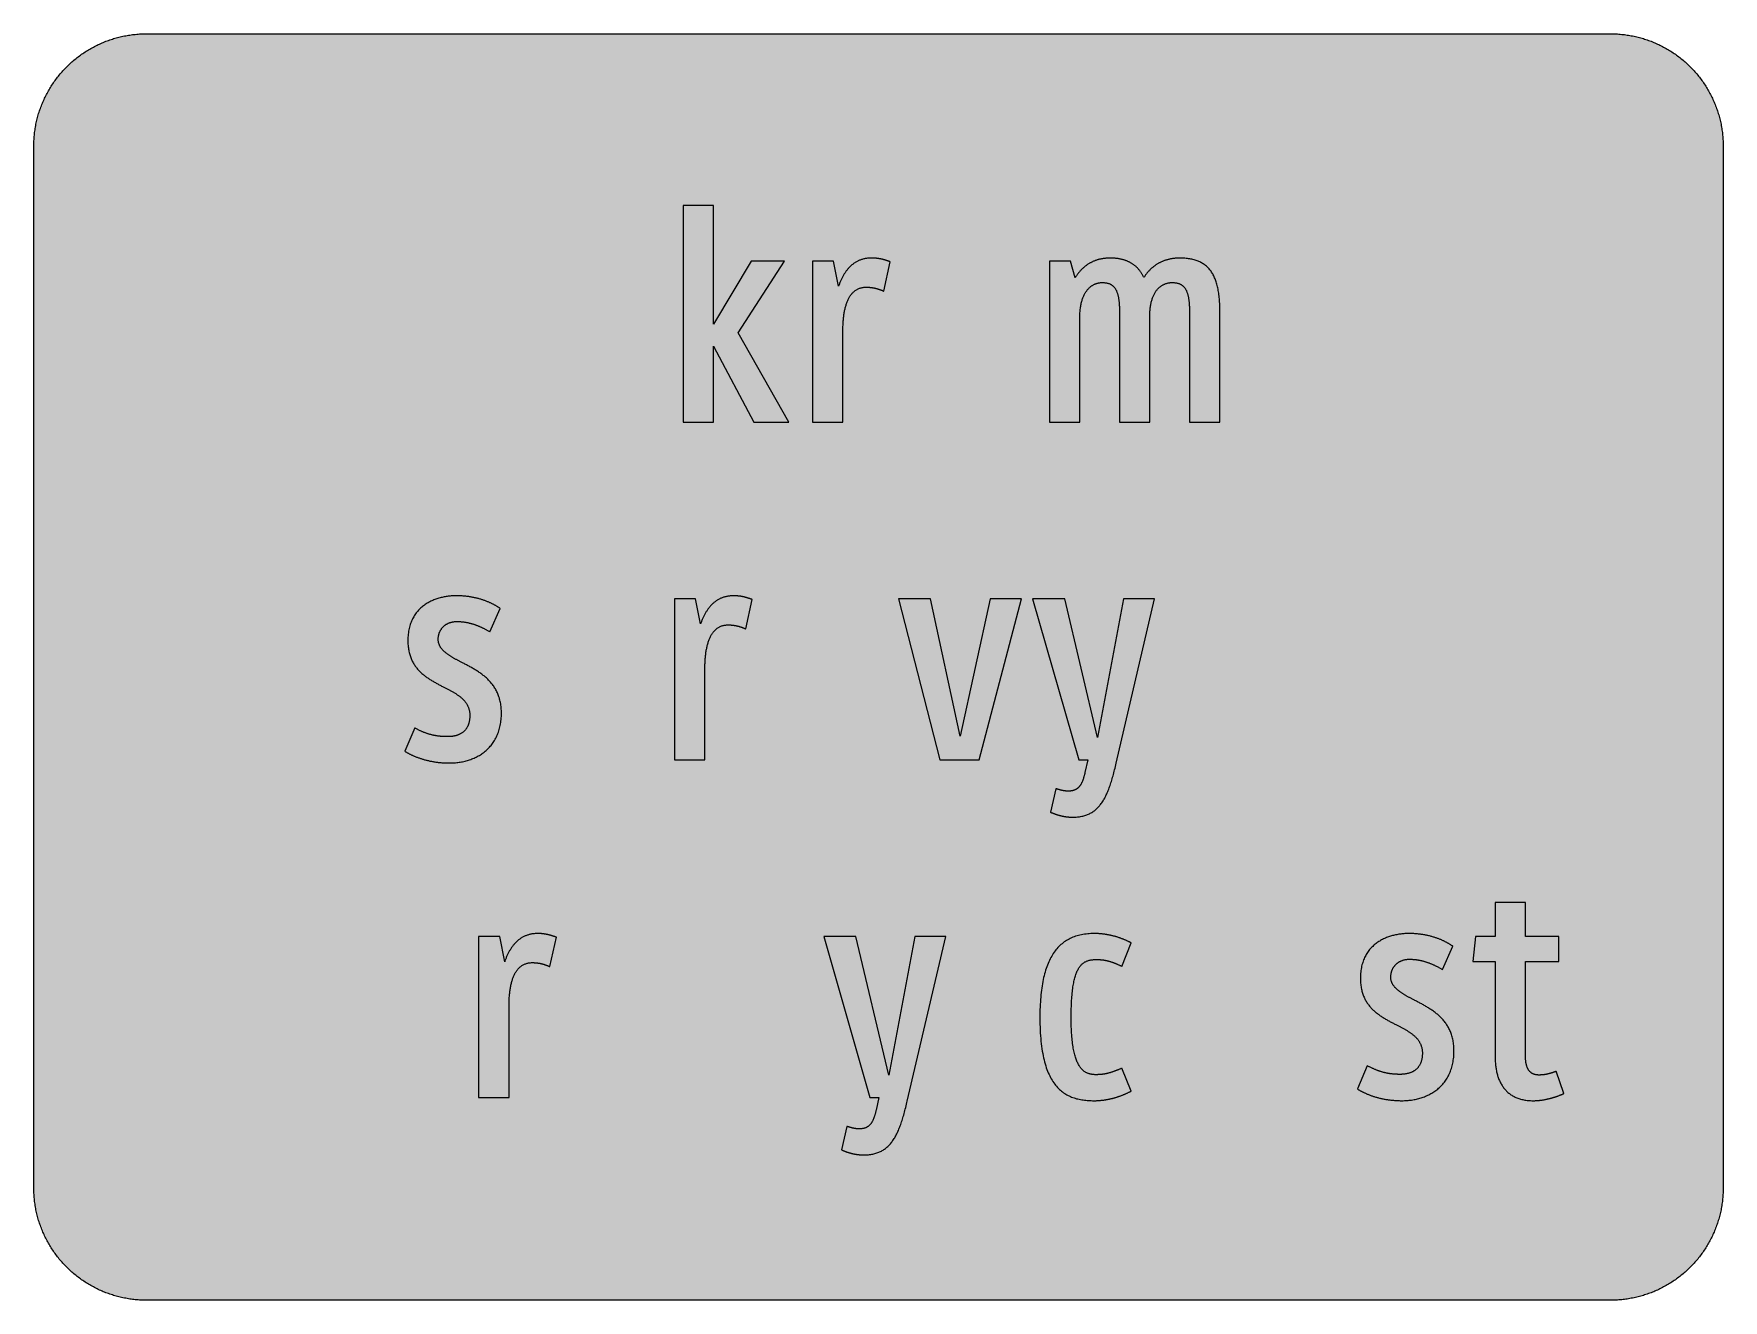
# Model space of a CAD drawing. Header units: millimetres. Extents: x 0 to 212, y 0 to 159.
import ezdxf

# ---------------------------------------------------------------- set-up
doc = ezdxf.new("R2010")
doc.units = ezdxf.units.MM

msp = doc.modelspace()

# ---------------------------------------------------------------- hatches: boundary and pattern name
for color, points in [(254, [(14.1633, 0.0536), (13.9878, 0.0533), (13.8125, 0.0559), (13.6373, 0.061), (13.462, 0.0686), (13.2893, 0.0787), (13.114, 0.0914), (12.9413, 0.1041), (12.7686, 0.1219), (12.5959, 0.1397), (12.4231, 0.16), (12.2504, 0.1829), (12.0777, 0.2057), (11.9075, 0.2337), (11.7373, 0.2616), (11.5672, 0.2921), (11.397, 0.3251), (11.2268, 0.3607), (11.0592, 0.3988), (10.8915, 0.4369), (10.7239, 0.4775), (10.5562, 0.5207), (10.3886, 0.5664), (10.2235, 0.6121), (10.0584, 0.6629), (9.8933, 0.7137), (9.7307, 0.7671), (9.5682, 0.8204), (9.4056, 0.8788), (9.2431, 0.9373), (9.083, 0.9982), (8.923, 1.0617), (8.763, 1.1252), (8.6055, 1.1938), (8.4455, 1.2624), (8.2906, 1.331), (8.1331, 1.4046), (7.9781, 1.4783), (7.8232, 1.5545), (7.6708, 1.6332), (7.5184, 1.7145), (7.366, 1.7958), (7.2161, 1.8796), (7.0663, 1.966), (6.919, 2.0523), (6.7716, 2.1438), (6.6243, 2.2352), (6.4795, 2.3266), (6.3348, 2.4232), (6.19, 2.5197), (6.0477, 2.6187), (5.908, 2.7178), (5.7683, 2.8194), (5.6286, 2.9235), (5.4915, 3.0302), (5.3543, 3.1369), (5.2197, 3.2461), (5.0851, 3.3579), (4.953, 3.4722), (4.8209, 3.5865), (4.6914, 3.7033), (4.5644, 3.8202), (4.4348, 3.9395), (4.3104, 4.0615), (4.1859, 4.1859), (4.0615, 4.3104), (3.9395, 4.4348), (3.8202, 4.5618), (3.7033, 4.6914), (3.5865, 4.8209), (3.4722, 4.953), (3.3579, 5.0851), (3.2487, 5.2197), (3.1369, 5.3543), (3.0302, 5.4915), (2.9235, 5.6286), (2.8194, 5.7683), (2.7178, 5.908), (2.6187, 6.0477), (2.5197, 6.19), (2.4232, 6.3348), (2.3266, 6.477), (2.2352, 6.6243), (2.1438, 6.7691), (2.0523, 6.919), (1.966, 7.0663), (1.8796, 7.2161), (1.7958, 7.366), (1.7145, 7.5184), (1.6332, 7.6708), (1.5545, 7.8232), (1.4783, 7.9781), (1.4046, 8.1331), (1.331, 8.2906), (1.2598, 8.4455), (1.1913, 8.603), (1.1252, 8.763), (1.0592, 8.923), (0.9982, 9.083), (0.9373, 9.2431), (0.8763, 9.4056), (0.8204, 9.5682), (0.7645, 9.7307), (0.7112, 9.8933), (0.6604, 10.0584), (0.6121, 10.2235), (0.5639, 10.3911), (0.5207, 10.5562), (0.4775, 10.7239), (0.4343, 10.8915), (0.3962, 11.0592), (0.3607, 11.2268), (0.3251, 11.397), (0.2921, 11.5672), (0.2616, 11.7373), (0.2311, 11.9075), (0.2057, 12.0802), (0.1803, 12.2504), (0.1575, 12.4231), (0.1372, 12.5959), (0.1194, 12.7686), (0.1041, 12.9413), (0.0889, 13.1166), (0.0787, 13.2893), (0.0686, 13.4645), (0.061, 13.6373), (0.0559, 13.8125), (0.0508, 13.9878), (0.0508, 14.163), (0.0522, 144.6925), (0.0508, 144.8664), (0.0559, 145.0416), (0.061, 145.2169), (0.0686, 145.3896), (0.0787, 145.5649), (0.0889, 145.7376), (0.1041, 145.9128), (0.1194, 146.0856), (0.1372, 146.2583), (0.1575, 146.431), (0.1803, 146.6037), (0.2057, 146.7739), (0.2311, 146.9466), (0.2616, 147.1168), (0.2921, 147.287), (0.3251, 147.4572), (0.3607, 147.6248), (0.3962, 147.795), (0.4343, 147.9626), (0.4775, 148.1303), (0.5207, 148.2979), (0.5639, 148.463), (0.6121, 148.6281), (0.6604, 148.7932), (0.7112, 148.9583), (0.7645, 149.1234), (0.8204, 149.286), (0.8763, 149.4485), (0.9373, 149.6111), (0.9982, 149.7711), (1.0592, 149.9311), (1.1252, 150.0911), (1.1913, 150.2486), (1.2598, 150.4061), (1.331, 150.5636), (1.4046, 150.7185), (1.4783, 150.876), (1.5545, 151.0284), (1.6332, 151.1833), (1.7145, 151.3357), (1.7958, 151.4856), (1.8796, 151.638), (1.966, 151.7879), (2.0523, 151.9352), (2.1438, 152.0825), (2.2352, 152.2298), (2.3266, 152.3746), (2.4232, 152.5194), (2.5197, 152.6616), (2.6187, 152.8039), (2.7178, 152.9461), (2.8194, 153.0858), (2.9235, 153.2255), (3.0302, 153.3627), (3.1369, 153.4973), (3.2487, 153.6344), (3.3579, 153.7665), (3.4722, 153.8986), (3.5865, 154.0307), (3.7033, 154.1602), (3.8202, 154.2898), (3.9395, 154.4168), (4.0615, 154.5438), (4.1859, 154.6682), (4.3104, 154.7901), (4.4348, 154.9121), (4.5644, 155.034), (4.6914, 155.1508), (4.8209, 155.2677), (4.953, 155.382), (5.0851, 155.4937), (5.2197, 155.6055), (5.3543, 155.7147), (5.4915, 155.8239), (5.6286, 155.9281), (5.7683, 156.0322), (5.908, 156.1338), (6.0477, 156.2354), (6.19, 156.3345), (6.3348, 156.431), (6.4795, 156.525), (6.6243, 156.6189), (6.7716, 156.7104), (6.919, 156.7993), (7.0663, 156.8882), (7.2161, 156.9745), (7.366, 157.0584), (7.5184, 157.1396), (7.6708, 157.2209), (7.8232, 157.2971), (7.9781, 157.3733), (8.1331, 157.4495), (8.2906, 157.5206), (8.4455, 157.5918), (8.6055, 157.6603), (8.763, 157.7289), (8.923, 157.7924), (9.083, 157.8559), (9.2431, 157.9169), (9.4056, 157.9753), (9.5682, 158.0337), (9.7307, 158.0871), (9.8933, 158.1404), (10.0584, 158.1912), (10.2235, 158.242), (10.3886, 158.2877), (10.5562, 158.3334), (10.7239, 158.3766), (10.8915, 158.4173), (11.0592, 158.4579), (11.2268, 158.4935), (11.397, 158.529), (11.5672, 158.562), (11.7373, 158.5925), (11.9075, 158.6205), (12.0777, 158.6484), (12.2504, 158.6713), (12.4231, 158.6941), (12.5959, 158.7144), (12.7686, 158.7322), (12.9413, 158.75), (13.114, 158.7627), (13.2893, 158.7754), (13.462, 158.7856), (13.6373, 158.7932), (13.8125, 158.7983), (13.9878, 158.8008), (14.163, 158.8033), (197.6078, 158.8036), (197.7822, 158.8008), (197.9574, 158.7983), (198.1327, 158.7932), (198.3054, 158.7856), (198.4807, 158.7754), (198.6534, 158.7627), (198.8287, 158.75), (199.0014, 158.7322), (199.1741, 158.7144), (199.3468, 158.6941), (199.5195, 158.6713), (199.6897, 158.6484), (199.8624, 158.6205), (200.0326, 158.5925), (200.2028, 158.562), (200.373, 158.529), (200.5432, 158.4935), (200.7108, 158.4579), (200.8784, 158.4173), (201.0461, 158.3766), (201.2137, 158.3334), (201.3788, 158.2877), (201.5465, 158.242), (201.7116, 158.1912), (201.8767, 158.1404), (202.0392, 158.0871), (202.2018, 158.0337), (202.3643, 157.9753), (202.5269, 157.9169), (202.6869, 157.8559), (202.8469, 157.7924), (203.007, 157.7289), (203.167, 157.6603), (203.3245, 157.5918), (203.4794, 157.5206), (203.6369, 157.4495), (203.7918, 157.3733), (203.9468, 157.2971), (204.0992, 157.2209), (204.2516, 157.1396), (204.404, 157.0584), (204.5538, 156.9745), (204.7037, 156.8882), (204.8535, 156.7993), (205.0009, 156.7104), (205.1456, 156.6189), (205.293, 156.525), (205.4352, 156.431), (205.58, 156.3345), (205.7222, 156.2354), (205.8619, 156.1338), (206.0016, 156.0322), (206.1413, 155.9281), (206.2785, 155.8239), (206.4156, 155.7147), (206.5503, 155.6055), (206.6849, 155.4937), (206.817, 155.382), (206.949, 155.2677), (207.0786, 155.1508), (207.2081, 155.034), (207.3351, 154.9121), (207.4596, 154.7901), (207.584, 154.6682), (207.7085, 154.5438), (207.8304, 154.4168), (207.9498, 154.2898), (208.0666, 154.1602), (208.1835, 154.0307), (208.2978, 153.8986), (208.4121, 153.7665), (208.5238, 153.6344), (208.6331, 153.4973), (208.7397, 153.3627), (208.8464, 153.2255), (208.9506, 153.0858), (209.0522, 152.9461), (209.1512, 152.8039), (209.2503, 152.6616), (209.3468, 152.5194), (209.4433, 152.3746), (209.5348, 152.2298), (209.6262, 152.0825), (209.7176, 151.9352), (209.804, 151.7879), (209.8904, 151.638), (209.9742, 151.4856), (210.0555, 151.3357), (210.1367, 151.1833), (210.2155, 151.0284), (210.2917, 150.876), (210.3653, 150.7185), (210.439, 150.5636), (210.5076, 150.4061), (210.5762, 150.2486), (210.6447, 150.0911), (210.7082, 149.9311), (210.7717, 149.7711), (210.8327, 149.6111), (210.8911, 149.4485), (210.9495, 149.286), (211.0029, 149.1234), (211.0562, 148.9583), (211.107, 148.7932), (211.1578, 148.6281), (211.2035, 148.463), (211.2493, 148.2979), (211.2924, 148.1303), (211.3331, 147.9626), (211.3712, 147.795), (211.4093, 147.6248), (211.4448, 147.4572), (211.4779, 147.287), (211.5083, 147.1168), (211.5363, 146.9466), (211.5642, 146.7739), (211.5871, 146.6037), (211.6099, 146.431), (211.6303, 146.2583), (211.648, 146.0856), (211.6658, 145.9128), (211.6785, 145.7376), (211.6912, 145.5649), (211.7014, 145.3896), (211.709, 145.2169), (211.7141, 145.0416), (211.7166, 144.8664), (211.7166, 144.6911), (211.7189, 14.1647), (211.7166, 13.9878), (211.7141, 13.8125), (211.709, 13.6373), (211.7014, 13.4645), (211.6912, 13.2893), (211.6785, 13.1166), (211.6658, 12.9413), (211.648, 12.7686), (211.6303, 12.5959), (211.6099, 12.4231), (211.5871, 12.2504), (211.5642, 12.0802), (211.5363, 11.9075), (211.5083, 11.7373), (211.4779, 11.5672), (211.4448, 11.397), (211.4093, 11.2268), (211.3712, 11.0592), (211.3331, 10.8915), (211.2924, 10.7239), (211.2493, 10.5562), (211.2035, 10.3911), (211.1578, 10.2235), (211.107, 10.0584), (211.0562, 9.8933), (211.0029, 9.7307), (210.9495, 9.5682), (210.8911, 9.4056), (210.8327, 9.2431), (210.7717, 9.083), (210.7082, 8.923), (210.6447, 8.763), (210.5762, 8.603), (210.5076, 8.4455), (210.439, 8.2906), (210.3653, 8.1331), (210.2917, 7.9781), (210.2155, 7.8232), (210.1367, 7.6708), (210.0555, 7.5184), (209.9742, 7.366), (209.8904, 7.2161), (209.804, 7.0663), (209.7176, 6.919), (209.6262, 6.7691), (209.5348, 6.6243), (209.4433, 6.477), (209.3468, 6.3348), (209.2503, 6.19), (209.1512, 6.0477), (209.0522, 5.908), (208.9506, 5.7683), (208.8464, 5.6286), (208.7397, 5.4915), (208.6331, 5.3543), (208.5238, 5.2197), (208.4121, 5.0851), (208.2978, 4.953), (208.1835, 4.8209), (208.0666, 4.6914), (207.9498, 4.5618), (207.8304, 4.4348), (207.7085, 4.3104), (207.584, 4.1859), (207.4596, 4.0615), (207.3351, 3.9395), (207.2081, 3.8202), (207.0786, 3.7033), (206.949, 3.5865), (206.817, 3.4722), (206.6849, 3.3579), (206.5503, 3.2461), (206.4156, 3.1369), (206.2785, 3.0302), (206.1413, 2.9235), (206.0016, 2.8194), (205.8619, 2.7178), (205.7222, 2.6187), (205.58, 2.5197), (205.4352, 2.4232), (205.293, 2.3266), (205.1456, 2.2352), (205.0009, 2.1438), (204.8535, 2.0523), (204.7037, 1.966), (204.5538, 1.8796), (204.404, 1.7958), (204.2516, 1.7145), (204.0992, 1.6332), (203.9468, 1.5545), (203.7918, 1.4783), (203.6369, 1.4046), (203.4794, 1.331), (203.3245, 1.2624), (203.167, 1.1938), (203.007, 1.1252), (202.8469, 1.0617), (202.6869, 0.9982), (202.5269, 0.9373), (202.3643, 0.8788), (202.2018, 0.8204), (202.0392, 0.7671), (201.8767, 0.7137), (201.7116, 0.6629), (201.5465, 0.6121), (201.3788, 0.5664), (201.2137, 0.5207), (201.0461, 0.4775), (200.8784, 0.4369), (200.7108, 0.3988), (200.5432, 0.3607), (200.373, 0.3251), (200.2028, 0.2921), (200.0326, 0.2616), (199.8624, 0.2337), (199.6897, 0.2057), (199.5195, 0.1829), (199.3468, 0.16), (199.1741, 0.1397), (199.0014, 0.1219), (198.8287, 0.1041), (198.6534, 0.0914), (198.4807, 0.0787), (198.3054, 0.0686), (198.1327, 0.061), (197.9574, 0.0559), (197.7822, 0.0533), (197.6069, 0.0533)]), (59, [(85.2029, 110.1203), (85.2029, 119.6657), (90.2476, 110.1203), (94.6326, 110.1203), (88.3073, 121.3347), (94.1282, 130.2988), (89.9375, 130.2988), (85.2029, 122.4206), (85.2029, 137.2842), (81.3992, 137.2842), (81.3992, 110.1203)]), (59, [(104.334, 127.0384), (104.361, 127.0381), (104.3889, 127.0381), (104.4143, 127.0356), (104.4423, 127.0356), (104.4727, 127.0356), (104.5007, 127.0356), (104.5286, 127.033), (104.5566, 127.033), (104.5845, 127.033), (104.615, 127.0305), (104.6429, 127.0279), (104.6734, 127.0279), (104.7039, 127.0254), (104.7318, 127.0229), (104.7623, 127.0203), (104.7928, 127.0178), (104.8233, 127.0152), (104.8537, 127.0127), (104.8842, 127.0102), (104.9172, 127.0051), (104.9477, 127.0025), (104.9782, 126.9975), (105.0112, 126.9949), (105.0442, 126.9898), (105.0747, 126.9848), (105.1077, 126.9797), (105.1408, 126.9746), (105.1738, 126.9695), (105.2068, 126.9644), (105.2398, 126.9594), (105.2728, 126.9517), (105.3084, 126.9441), (105.3414, 126.939), (105.377, 126.9314), (105.4125, 126.9238), (105.4456, 126.9162), (105.4811, 126.906), (105.5167, 126.8984), (105.5522, 126.8882), (105.5878, 126.8806), (105.6259, 126.8705), (105.6615, 126.8603), (105.6996, 126.8501), (105.7351, 126.84), (105.7732, 126.8273), (105.8113, 126.8171), (105.8494, 126.8044), (105.8875, 126.7917), (105.9256, 126.779), (105.9663, 126.7663), (106.0044, 126.7511), (106.045, 126.7384), (106.0856, 126.7231), (106.1237, 126.7079), (106.1644, 126.6927), (106.205, 126.6774), (106.2482, 126.6596), (106.2888, 126.6444), (106.3295, 126.6266), (106.3727, 126.6088), (106.4158, 126.5911), (106.459, 126.5707), (106.5022, 126.553), (106.5454, 126.5326), (107.3616, 130.2202), (107.3252, 130.2309), (107.2871, 130.2436), (107.2515, 130.2563), (107.2159, 130.269), (107.1804, 130.2817), (107.1474, 130.2944), (107.1118, 130.3045), (107.0762, 130.3172), (107.0432, 130.3299), (107.0077, 130.3401), (106.9746, 130.3528), (106.9391, 130.363), (106.9061, 130.3731), (106.873, 130.3858), (106.8375, 130.396), (106.8045, 130.4061), (106.7714, 130.4163), (106.7359, 130.4265), (106.7029, 130.4366), (106.6698, 130.4468), (106.6368, 130.4569), (106.6038, 130.4671), (106.5682, 130.4773), (106.5352, 130.4874), (106.5022, 130.495), (106.4692, 130.5052), (106.4336, 130.5128), (106.4006, 130.5204), (106.3676, 130.5306), (106.332, 130.5382), (106.299, 130.5458), (106.2634, 130.5535), (106.2279, 130.5611), (106.1949, 130.5687), (106.1593, 130.5763), (106.1237, 130.5839), (106.0882, 130.589), (106.0526, 130.5966), (106.0171, 130.6043), (105.979, 130.6093), (105.9434, 130.6144), (105.9078, 130.622), (105.8697, 130.6271), (105.8316, 130.6322), (105.7935, 130.6373), (105.7554, 130.6424), (105.7173, 130.6449), (105.6792, 130.65), (105.6386, 130.6551), (105.6005, 130.6576), (105.5599, 130.6627), (105.5192, 130.6652), (105.4786, 130.6678), (105.4379, 130.6703), (105.3948, 130.6728), (105.3516, 130.6754), (105.3084, 130.6779), (105.2652, 130.6805), (105.222, 130.6805), (105.1763, 130.683), (105.1331, 130.683), (105.0849, 130.683), (105.0392, 130.6855), (104.9934, 130.6855), (104.8893, 130.683), (104.7877, 130.6805), (104.6886, 130.6754), (104.5896, 130.6678), (104.4931, 130.6576), (104.3965, 130.6449), (104.3026, 130.6297), (104.2086, 130.6144), (104.1171, 130.5966), (104.0282, 130.5763), (103.9393, 130.5535), (103.853, 130.5281), (103.7666, 130.5027), (103.6803, 130.4747), (103.5964, 130.4442), (103.5152, 130.4112), (103.4339, 130.3782), (103.3551, 130.3426), (103.2764, 130.3045), (103.2002, 130.2639), (103.124, 130.2233), (103.0503, 130.1801), (102.9767, 130.1344), (102.903, 130.0886), (102.8319, 130.0404), (102.7633, 129.9921), (102.6947, 129.9413), (102.6262, 129.888), (102.5601, 129.8346), (102.4966, 129.7788), (102.4306, 129.7203), (102.3696, 129.6619), (102.3061, 129.601), (102.2452, 129.54), (102.1867, 129.4765), (102.1283, 129.413), (102.0699, 129.347), (102.014, 129.2784), (101.9581, 129.2098), (101.9048, 129.1412), (101.8515, 129.0701), (101.7981, 128.999), (101.7473, 128.9253), (101.6965, 128.8491), (101.6483, 128.7755), (101.6, 128.6967), (101.5517, 128.6205), (101.506, 128.5418), (101.4603, 128.4605), (101.4146, 128.3792), (101.3714, 128.2979), (101.3282, 128.2141), (101.2876, 128.1303), (101.2469, 128.0465), (101.2063, 127.9601), (101.1657, 127.8738), (101.1276, 127.7874), (101.0895, 127.6985), (101.0514, 127.6096), (101.0158, 127.5207), (100.9802, 127.4293), (100.9472, 127.3378), (100.9117, 127.2464), (100.8786, 127.1549), (100.2591, 130.2988), (97.6203, 130.2988), (97.6203, 110.1203), (101.4236, 110.1203), (101.4236, 121.5288), (101.4222, 121.6762), (101.4247, 121.8235), (101.4273, 121.9683), (101.4324, 122.113), (101.4374, 122.2578), (101.4425, 122.3975), (101.4501, 122.5398), (101.4603, 122.6769), (101.4705, 122.8141), (101.4806, 122.9512), (101.4933, 123.0859), (101.5086, 123.2179), (101.5238, 123.3475), (101.539, 123.477), (101.5568, 123.604), (101.5771, 123.731), (101.5975, 123.8555), (101.6203, 123.9774), (101.6432, 124.0968), (101.6686, 124.2162), (101.694, 124.333), (101.7219, 124.4473), (101.7499, 124.5591), (101.7803, 124.6683), (101.8134, 124.7775), (101.8464, 124.8842), (101.8794, 124.9883), (101.9175, 125.0899), (101.9556, 125.189), (101.9937, 125.288), (102.0343, 125.382), (102.0775, 125.476), (102.1207, 125.5674), (102.1664, 125.6538), (102.2147, 125.7402), (102.2629, 125.824), (102.3137, 125.9053), (102.3645, 125.984), (102.4179, 126.0602), (102.4738, 126.1339), (102.5296, 126.205), (102.5906, 126.271), (102.649, 126.3371), (102.7125, 126.4006), (102.776, 126.4615), (102.8421, 126.5174), (102.9081, 126.5733), (102.9767, 126.6241), (103.0478, 126.6723), (103.1215, 126.7181), (103.1951, 126.7612), (103.2713, 126.8019), (103.3501, 126.8374), (103.4288, 126.873), (103.5101, 126.9035), (103.5939, 126.9314), (103.6803, 126.9568), (103.7666, 126.9771), (103.8581, 126.9949), (103.9495, 127.0102), (104.0409, 127.0229), (104.1375, 127.0305), (104.234, 127.0356), (104.333, 127.0381)]), (59, [(139.8806, 110.1203), (139.8806, 123.4292), (139.8803, 123.5837), (139.8829, 123.7336), (139.8905, 123.8809), (139.8981, 124.0257), (139.9083, 124.1654), (139.921, 124.3025), (139.9362, 124.4371), (139.9515, 124.5667), (139.9692, 124.6937), (139.9896, 124.8156), (140.0124, 124.9375), (140.0378, 125.0544), (140.0632, 125.1687), (140.0912, 125.2779), (140.1216, 125.3871), (140.1521, 125.4912), (140.1851, 125.5928), (140.2182, 125.6919), (140.2563, 125.7859), (140.2918, 125.8799), (140.3325, 125.9688), (140.3706, 126.0551), (140.4137, 126.1389), (140.4569, 126.2202), (140.5001, 126.299), (140.5458, 126.3752), (140.5915, 126.4488), (140.6398, 126.5199), (140.6881, 126.586), (140.7363, 126.652), (140.7871, 126.7155), (140.8405, 126.7765), (140.8913, 126.8324), (140.9446, 126.8882), (140.9979, 126.9416), (141.0538, 126.9924), (141.1072, 127.0406), (141.163, 127.0889), (141.2215, 127.1321), (141.2773, 127.1727), (141.3332, 127.2134), (141.3916, 127.2515), (141.4501, 127.287), (141.5085, 127.32), (141.5669, 127.3505), (141.6253, 127.381), (141.6863, 127.4089), (141.7447, 127.4343), (141.8031, 127.4572), (141.8641, 127.4801), (141.9225, 127.5004), (141.9835, 127.5182), (142.0419, 127.5359), (142.1003, 127.5512), (142.1587, 127.5639), (142.2171, 127.5766), (142.2756, 127.5867), (142.334, 127.5969), (142.3924, 127.6045), (142.4483, 127.6096), (142.5067, 127.6147), (142.5626, 127.6172), (142.6185, 127.6198), (142.6718, 127.6198), (142.7404, 127.6198), (142.8064, 127.6172), (142.8699, 127.6147), (142.9334, 127.6121), (142.9969, 127.6045), (143.0579, 127.5994), (143.1188, 127.5918), (143.1773, 127.5817), (143.2357, 127.5715), (143.2941, 127.5613), (143.35, 127.5461), (143.4059, 127.5334), (143.4617, 127.5156), (143.5151, 127.4978), (143.5659, 127.4801), (143.6167, 127.4597), (143.6675, 127.4369), (143.7183, 127.414), (143.7665, 127.3886), (143.8123, 127.3607), (143.858, 127.3302), (143.9037, 127.2997), (143.9494, 127.2667), (143.9901, 127.2337), (144.0332, 127.1981), (144.0739, 127.1575), (144.1145, 127.1194), (144.1526, 127.0762), (144.1907, 127.033), (144.2263, 126.9873), (144.2618, 126.939), (144.2974, 126.8882), (144.3304, 126.8349), (144.3634, 126.7816), (144.3965, 126.7231), (144.4244, 126.6647), (144.4549, 126.6038), (144.4828, 126.5403), (144.5108, 126.4742), (144.5362, 126.4056), (144.5616, 126.3345), (144.587, 126.2609), (144.6098, 126.1872), (144.6301, 126.1085), (144.653, 126.0272), (144.6708, 125.9434), (144.6911, 125.8595), (144.7089, 125.7706), (144.7241, 125.6792), (144.7394, 125.5852), (144.7546, 125.4887), (144.7673, 125.3896), (144.78, 125.288), (144.7927, 125.1839), (144.8029, 125.0747), (144.8105, 124.9655), (144.8181, 124.8512), (144.8257, 124.7343), (144.8333, 124.6149), (144.8359, 124.493), (144.841, 124.3686), (144.8435, 124.239), (144.846, 124.1069), (144.846, 123.9723), (144.847, 110.1203), (148.6503, 110.1203), (148.6503, 124.1679), (148.6484, 124.3787), (148.6459, 124.5845), (148.6383, 124.7877), (148.6306, 124.9883), (148.623, 125.1839), (148.6103, 125.3769), (148.5951, 125.5649), (148.5798, 125.7503), (148.5595, 125.9307), (148.5392, 126.1085), (148.5163, 126.2837), (148.4909, 126.4539), (148.4605, 126.6215), (148.4325, 126.7841), (148.3995, 126.9441), (148.3639, 127.0991), (148.3258, 127.2515), (148.2852, 127.4013), (148.2446, 127.5486), (148.1988, 127.6909), (148.1531, 127.828), (148.1023, 127.9627), (148.0515, 128.0947), (147.9956, 128.2243), (147.9398, 128.3487), (147.8788, 128.4707), (147.8178, 128.5875), (147.7543, 128.7018), (147.6858, 128.8136), (147.6172, 128.9228), (147.5461, 129.0269), (147.4699, 129.1285), (147.3937, 129.225), (147.3124, 129.3216), (147.2311, 129.4105), (147.1447, 129.4994), (147.0584, 129.5832), (146.9669, 129.667), (146.8755, 129.7432), (146.779, 129.8194), (146.6799, 129.8905), (146.5783, 129.9591), (146.4742, 130.0251), (146.37, 130.0861), (146.2583, 130.1471), (146.1465, 130.2029), (146.0322, 130.2537), (145.9154, 130.3045), (145.7935, 130.3503), (145.6715, 130.3934), (145.5445, 130.4341), (145.415, 130.4722), (145.2855, 130.5052), (145.1508, 130.5382), (145.0111, 130.5662), (144.8714, 130.5916), (144.7292, 130.6119), (144.5819, 130.6322), (144.432, 130.6474), (144.2822, 130.6601), (144.1247, 130.6703), (143.9672, 130.6779), (143.8072, 130.683), (143.6421, 130.6855), (143.5583, 130.683), (143.4719, 130.683), (143.3881, 130.6805), (143.3043, 130.6754), (143.2204, 130.6703), (143.1366, 130.6652), (143.0528, 130.6576), (142.9715, 130.65), (142.8877, 130.6398), (142.8064, 130.6297), (142.7251, 130.6195), (142.6439, 130.6068), (142.5626, 130.5916), (142.4813, 130.5763), (142.4026, 130.5611), (142.3238, 130.5433), (142.2451, 130.5255), (142.1663, 130.5052), (142.0876, 130.4849), (142.0089, 130.462), (141.9327, 130.4392), (141.8565, 130.4163), (141.7803, 130.3909), (141.7041, 130.363), (141.6279, 130.335), (141.5542, 130.3071), (141.4805, 130.2766), (141.4069, 130.2461), (141.3332, 130.2131), (141.2596, 130.1775), (141.1884, 130.1445), (141.1148, 130.1064), (141.0437, 130.0709), (140.9751, 130.0302), (140.904, 129.9921), (140.8354, 129.9515), (140.7668, 129.9083), (140.6982, 129.8651), (140.6296, 129.8194), (140.5611, 129.7737), (140.495, 129.7254), (140.429, 129.6772), (140.3629, 129.6264), (140.2994, 129.5756), (140.2359, 129.5248), (140.1724, 129.4689), (140.1089, 129.4155), (140.0454, 129.3597), (139.9845, 129.3012), (139.9235, 129.2428), (139.8626, 129.1819), (139.8041, 129.1209), (139.7457, 129.0574), (139.6873, 128.9939), (139.6289, 128.9279), (139.5705, 128.8618), (139.5146, 128.7932), (139.4587, 128.7247), (139.4054, 128.6535), (139.3495, 128.5799), (139.2961, 128.5062), (139.2428, 128.4326), (139.192, 128.3564), (139.1412, 128.2776), (139.1031, 128.3538), (139.0625, 128.43), (139.0218, 128.5011), (138.9812, 128.5748), (138.938, 128.6459), (138.8974, 128.7145), (138.8516, 128.7831), (138.8085, 128.8491), (138.7627, 128.9152), (138.717, 128.9812), (138.6688, 129.0447), (138.6205, 129.1057), (138.5722, 129.1666), (138.5214, 129.2276), (138.4706, 129.286), (138.4198, 129.3419), (138.3665, 129.3978), (138.3157, 129.4536), (138.2598, 129.507), (138.2065, 129.5578), (138.1506, 129.6111), (138.0922, 129.6594), (138.0363, 129.7076), (137.9779, 129.7559), (137.9169, 129.8016), (137.8585, 129.8473), (137.795, 129.8905), (137.734, 129.9337), (137.6705, 129.9769), (137.607, 130.015), (137.5435, 130.0556), (137.4775, 130.0937), (137.4115, 130.1293), (137.3429, 130.1648), (137.2768, 130.2004), (137.2057, 130.2334), (137.1371, 130.2639), (137.066, 130.2944), (136.9949, 130.3249), (136.9212, 130.3528), (136.8476, 130.3807), (136.7739, 130.4061), (136.6977, 130.4315), (136.6241, 130.4544), (136.5453, 130.4773), (136.4691, 130.4976), (136.3878, 130.5179), (136.3091, 130.5382), (136.2278, 130.556), (136.1465, 130.5712), (136.0653, 130.589), (135.9814, 130.6017), (135.8976, 130.6144), (135.8113, 130.6271), (135.7274, 130.6373), (135.6385, 130.6474), (135.5522, 130.6576), (135.4633, 130.6652), (135.3744, 130.6703), (135.2829, 130.6754), (135.1915, 130.6805), (135.1001, 130.683), (135.0061, 130.683), (134.9121, 130.6855), (134.8308, 130.683), (134.7521, 130.683), (134.6708, 130.6805), (134.5921, 130.6754), (134.5133, 130.6728), (134.4346, 130.6652), (134.3558, 130.6601), (134.2771, 130.65), (134.1984, 130.6424), (134.1196, 130.6322), (134.0409, 130.622), (133.9621, 130.6093), (133.8859, 130.5941), (133.8072, 130.5814), (133.731, 130.5636), (133.6523, 130.5484), (133.5761, 130.5306), (133.4999, 130.5103), (133.4237, 130.49), (133.35, 130.4671), (133.2738, 130.4468), (133.1976, 130.4214), (133.1239, 130.396), (133.0503, 130.3706), (132.9766, 130.3426), (132.903, 130.3122), (132.8293, 130.2817), (132.7582, 130.2512), (132.6845, 130.2182), (132.6134, 130.1852), (132.5423, 130.1496), (132.4712, 130.1115), (132.4, 130.0759), (132.3315, 130.0353), (132.2629, 129.9947), (132.1943, 129.954), (132.1257, 129.9108), (132.0571, 129.8651), (131.9911, 129.8194), (131.9251, 129.7711), (131.859, 129.7229), (131.793, 129.6721), (131.7269, 129.6213), (131.6634, 129.5679), (131.5999, 129.5146), (131.5364, 129.4587), (131.4755, 129.4003), (131.4145, 129.3419), (131.3536, 129.2835), (131.2926, 129.2225), (131.2316, 129.159), (131.1732, 129.093), (131.1148, 129.0269), (131.0589, 128.9609), (131.0005, 128.8923), (130.9446, 128.8212), (130.8913, 128.7501), (130.8354, 128.6764), (130.7821, 128.6002), (130.7287, 128.524), (130.6779, 128.4453), (130.6271, 128.3665), (130.5763, 128.2852), (130.5255, 128.2014), (129.9464, 130.2988), (127.3073, 130.2988), (127.3073, 110.1203), (131.1106, 110.1203), (131.1106, 123.1978), (131.1097, 123.3602), (131.1148, 123.5202), (131.1199, 123.6751), (131.1275, 123.8275), (131.1377, 123.9774), (131.1504, 124.1222), (131.1656, 124.2619), (131.1834, 124.399), (131.2012, 124.5337), (131.224, 124.6657), (131.2469, 124.7927), (131.2697, 124.9147), (131.2977, 125.0366), (131.3256, 125.1534), (131.3561, 125.2677), (131.3866, 125.3769), (131.4196, 125.4836), (131.4552, 125.5878), (131.4933, 125.6894), (131.5314, 125.7859), (131.5695, 125.8824), (131.6101, 125.9738), (131.6533, 126.0627), (131.6965, 126.1466), (131.7422, 126.2304), (131.7879, 126.3117), (131.8336, 126.3879), (131.8819, 126.4615), (131.9301, 126.5326), (131.9809, 126.6012), (132.0317, 126.6698), (132.0825, 126.7333), (132.1359, 126.7943), (132.1892, 126.8527), (132.2451, 126.9086), (132.2984, 126.9619), (132.3543, 127.0127), (132.4102, 127.061), (132.4661, 127.1067), (132.5245, 127.1524), (132.5804, 127.193), (132.6388, 127.2337), (132.6972, 127.2692), (132.7556, 127.3048), (132.8141, 127.3378), (132.8725, 127.3683), (132.9334, 127.3988), (132.9919, 127.4242), (133.0503, 127.4496), (133.1087, 127.4724), (133.1671, 127.4953), (133.2255, 127.5131), (133.2865, 127.5309), (133.3449, 127.5486), (133.4008, 127.5613), (133.4592, 127.574), (133.5176, 127.5867), (133.5735, 127.5944), (133.6294, 127.602), (133.6853, 127.6096), (133.7412, 127.6147), (133.7945, 127.6172), (133.8504, 127.6198), (133.9037, 127.6198), (133.9698, 127.6198), (134.0358, 127.6172), (134.0993, 127.6147), (134.1628, 127.6121), (134.2263, 127.6045), (134.2873, 127.5994), (134.3482, 127.5918), (134.4092, 127.5817), (134.4676, 127.5715), (134.5235, 127.5613), (134.5819, 127.5461), (134.6352, 127.5334), (134.6911, 127.5156), (134.7445, 127.4978), (134.7978, 127.4801), (134.8486, 127.4597), (134.8994, 127.4369), (134.9477, 127.414), (134.9959, 127.3886), (135.0442, 127.3607), (135.0899, 127.3302), (135.1331, 127.2997), (135.1788, 127.2667), (135.222, 127.2337), (135.2626, 127.1981), (135.3033, 127.1575), (135.3439, 127.1194), (135.382, 127.0762), (135.4201, 127.033), (135.4582, 126.9873), (135.4938, 126.939), (135.5268, 126.8882), (135.5623, 126.8349), (135.5928, 126.7816), (135.6258, 126.7231), (135.6563, 126.6647), (135.6843, 126.6038), (135.7122, 126.5403), (135.7401, 126.4742), (135.7655, 126.4056), (135.7909, 126.3345), (135.8163, 126.2609), (135.8392, 126.1872), (135.8621, 126.1085), (135.8824, 126.0272), (135.9027, 125.9434), (135.9205, 125.8595), (135.9383, 125.7706), (135.9535, 125.6792), (135.9713, 125.5852), (135.984, 125.4887), (135.9992, 125.3896), (136.0094, 125.288), (136.0221, 125.1839), (136.0322, 125.0747), (136.0424, 124.9655), (136.05, 124.8512), (136.0551, 124.7343), (136.0627, 124.6149), (136.0678, 124.493), (136.0703, 124.3686), (136.0729, 124.239), (136.0754, 124.1069), (136.0754, 123.9723), (136.077, 110.1203)]), (59, [(52.1215, 67.3982), (52.2732, 67.3989), (52.4256, 67.4014), (52.578, 67.4091), (52.7304, 67.4192), (52.8828, 67.4319), (53.0352, 67.4446), (53.1851, 67.4624), (53.3349, 67.4827), (53.4873, 67.5081), (53.6346, 67.5335), (53.7845, 67.5615), (53.9318, 67.5945), (54.0791, 67.63), (54.2239, 67.6681), (54.3712, 67.7088), (54.5135, 67.752), (54.6557, 67.7977), (54.798, 67.8459), (54.9377, 67.8993), (55.0774, 67.9552), (55.2145, 68.0136), (55.3491, 68.0745), (55.4838, 68.1406), (55.6158, 68.2066), (55.7454, 68.2777), (55.8749, 68.3514), (56.0019, 68.4301), (56.1264, 68.5089), (56.2483, 68.5927), (56.3677, 68.6791), (56.4871, 68.768), (56.6014, 68.8619), (56.7157, 68.9585), (56.8274, 69.0575), (56.9341, 69.1617), (57.0408, 69.2658), (57.1449, 69.375), (57.244, 69.4893), (57.3405, 69.6036), (57.437, 69.723), (57.5285, 69.8475), (57.6174, 69.9719), (57.7012, 70.1015), (57.785, 70.2361), (57.8637, 70.3732), (57.9399, 70.5129), (58.0111, 70.6552), (58.0796, 70.8025), (58.1457, 70.9524), (58.2066, 71.1073), (58.2625, 71.2648), (58.3184, 71.4248), (58.3667, 71.5899), (58.4124, 71.7601), (58.4556, 71.9303), (58.4937, 72.1055), (58.5267, 72.2859), (58.5572, 72.4687), (58.5826, 72.6567), (58.6029, 72.8447), (58.6181, 73.0402), (58.6308, 73.2384), (58.6384, 73.439), (58.641, 73.6448), (58.6384, 73.8226), (58.6334, 73.9953), (58.6232, 74.1629), (58.6105, 74.3306), (58.5927, 74.4931), (58.5724, 74.6531), (58.547, 74.8081), (58.5216, 74.9605), (58.4886, 75.1103), (58.4556, 75.2577), (58.4175, 75.3999), (58.3794, 75.5421), (58.3336, 75.6793), (58.2879, 75.8139), (58.2397, 75.946), (58.1863, 76.073), (58.133, 76.2), (58.0746, 76.3245), (58.0136, 76.4438), (57.9501, 76.5632), (57.8866, 76.6775), (57.818, 76.7918), (57.7469, 76.9036), (57.6758, 77.0103), (57.6021, 77.1169), (57.5234, 77.2211), (57.4446, 77.3227), (57.3659, 77.4217), (57.2821, 77.5183), (57.1983, 77.6122), (57.1119, 77.7062), (57.023, 77.7977), (56.9341, 77.8866), (56.8427, 77.9729), (56.7512, 78.0593), (56.6572, 78.1431), (56.5607, 78.2244), (56.4642, 78.3057), (56.3677, 78.3819), (56.2686, 78.4606), (56.1696, 78.5343), (56.068, 78.6105), (55.9664, 78.6816), (55.8648, 78.7527), (55.7606, 78.8238), (55.6565, 78.8924), (55.5523, 78.9584), (55.4457, 79.0245), (55.3415, 79.0905), (55.2348, 79.154), (55.1282, 79.2175), (55.0215, 79.281), (54.9148, 79.342), (54.8081, 79.4029), (54.7014, 79.4614), (54.5948, 79.5198), (54.4881, 79.5782), (54.3814, 79.6366), (54.2747, 79.6925), (54.168, 79.7484), (54.0639, 79.8043), (53.9572, 79.8601), (53.8531, 79.916), (53.7489, 79.9694), (53.6727, 80.0075), (53.5965, 80.0456), (53.5229, 80.0837), (53.4467, 80.1218), (53.373, 80.1599), (53.2968, 80.198), (53.2232, 80.2361), (53.152, 80.2742), (53.0784, 80.3123), (53.0073, 80.3504), (52.9361, 80.3885), (52.865, 80.4291), (52.7939, 80.4672), (52.7253, 80.5053), (52.6567, 80.5434), (52.5882, 80.584), (52.5221, 80.6221), (52.4561, 80.6602), (52.39, 80.7009), (52.3265, 80.739), (52.2605, 80.7796), (52.1995, 80.8203), (52.136, 80.8609), (52.0751, 80.9015), (52.0167, 80.9422), (51.9557, 80.9828), (51.8998, 81.0235), (51.8414, 81.0666), (51.7855, 81.1073), (51.7322, 81.1505), (51.6788, 81.1936), (51.6255, 81.2368), (51.5747, 81.28), (51.5239, 81.3232), (51.4756, 81.3664), (51.4274, 81.4121), (51.3817, 81.4578), (51.3359, 81.501), (51.2928, 81.5467), (51.2521, 81.595), (51.2089, 81.6407), (51.1708, 81.6889), (51.1327, 81.7372), (51.0972, 81.7855), (51.0616, 81.8337), (51.0286, 81.882), (50.9956, 81.9328), (50.9676, 81.9836), (50.9372, 82.0344), (50.9118, 82.0852), (50.8864, 82.1385), (50.8635, 82.1919), (50.8406, 82.2452), (50.8203, 82.2985), (50.8025, 82.3544), (50.7873, 82.4103), (50.7721, 82.4662), (50.7594, 82.5221), (50.7467, 82.5805), (50.739, 82.6389), (50.7314, 82.6973), (50.7263, 82.7583), (50.7238, 82.8192), (50.7238, 82.8802), (50.7238, 82.9437), (50.7263, 83.0072), (50.7289, 83.0682), (50.734, 83.1291), (50.7416, 83.1901), (50.7492, 83.251), (50.7594, 83.3095), (50.7695, 83.3679), (50.7797, 83.4238), (50.7949, 83.4822), (50.8076, 83.5381), (50.8254, 83.5939), (50.8432, 83.6473), (50.861, 83.7006), (50.8813, 83.754), (50.9016, 83.8048), (50.9245, 83.8556), (50.9473, 83.9064), (50.9702, 83.9572), (50.9981, 84.0054), (51.0235, 84.0511), (51.0515, 84.0994), (51.0819, 84.1451), (51.1124, 84.1908), (51.1429, 84.234), (51.1759, 84.2772), (51.2089, 84.3178), (51.2445, 84.361), (51.2801, 84.4017), (51.3156, 84.4398), (51.3537, 84.4779), (51.3918, 84.516), (51.4325, 84.5515), (51.4731, 84.5871), (51.5137, 84.6201), (51.5569, 84.6557), (51.6001, 84.6861), (51.6433, 84.7192), (51.689, 84.7471), (51.7347, 84.7776), (51.7804, 84.8055), (51.8287, 84.8309), (51.877, 84.8589), (51.9252, 84.8817), (51.976, 84.9071), (52.0268, 84.93), (52.0776, 84.9503), (52.131, 84.9706), (52.1843, 84.9884), (52.2376, 85.0087), (52.291, 85.024), (52.3469, 85.0392), (52.4027, 85.0544), (52.4586, 85.0671), (52.5145, 85.0798), (52.5729, 85.09), (52.6288, 85.1002), (52.6872, 85.1078), (52.7482, 85.1154), (52.8066, 85.1205), (52.8676, 85.1256), (52.9285, 85.1281), (52.9895, 85.1306), (53.0504, 85.1306), (53.1114, 85.1306), (53.1698, 85.1306), (53.2308, 85.1281), (53.2892, 85.1281), (53.3502, 85.1256), (53.4111, 85.1205), (53.4695, 85.1179), (53.5305, 85.1154), (53.5889, 85.1103), (53.6499, 85.1052), (53.7108, 85.1002), (53.7693, 85.0925), (53.8302, 85.0849), (53.8912, 85.0773), (53.9496, 85.0697), (54.0106, 85.0621), (54.0715, 85.0519), (54.1325, 85.0443), (54.1934, 85.0316), (54.2544, 85.0214), (54.3154, 85.0113), (54.3763, 84.9986), (54.4373, 84.9859), (54.4982, 84.9706), (54.5592, 84.9579), (54.6202, 84.9427), (54.6837, 84.9274), (54.7446, 84.9122), (54.8081, 84.8944), (54.8716, 84.8766), (54.9326, 84.8589), (54.9961, 84.8411), (55.0596, 84.8208), (55.1231, 84.8004), (55.1866, 84.7801), (55.2526, 84.7573), (55.3161, 84.7369), (55.3796, 84.7141), (55.4457, 84.6887), (55.5117, 84.6658), (55.5777, 84.6404), (55.6438, 84.615), (55.7098, 84.5871), (55.7759, 84.5617), (55.8444, 84.5312), (55.9105, 84.5033), (55.9791, 84.4753), (56.0476, 84.4448), (56.1162, 84.4118), (56.1848, 84.3813), (56.2559, 84.3483), (56.3245, 84.3153), (56.3956, 84.2797), (56.4667, 84.2467), (56.5379, 84.2086), (56.609, 84.1731), (56.6826, 84.135), (56.7563, 84.0969), (56.8274, 84.0588), (56.9036, 84.0181), (56.9773, 83.9775), (57.0509, 83.9368), (57.1271, 83.8937), (57.2033, 83.8505), (58.4853, 86.7625), (58.4403, 86.7918), (58.3946, 86.8248), (58.3463, 86.8553), (58.2981, 86.8883), (58.2498, 86.9188), (58.199, 86.9518), (58.1457, 86.9848), (58.0923, 87.0179), (58.039, 87.0509), (57.9831, 87.0864), (57.9247, 87.1195), (57.8663, 87.1525), (57.8053, 87.1855), (57.7444, 87.2211), (57.6809, 87.2541), (57.6174, 87.2871), (57.5513, 87.3201), (57.4853, 87.3557), (57.4167, 87.3887), (57.3481, 87.4217), (57.277, 87.4547), (57.2059, 87.4878), (57.1322, 87.5208), (57.0586, 87.5538), (56.9824, 87.5868), (56.9036, 87.6173), (56.8249, 87.6503), (56.7461, 87.6808), (56.6649, 87.7113), (56.581, 87.7443), (56.4972, 87.7722), (56.4134, 87.8027), (56.327, 87.8332), (56.2381, 87.8611), (56.1492, 87.8891), (56.0578, 87.917), (55.9664, 87.945), (55.8724, 87.9704), (55.7784, 87.9958), (55.6819, 88.0212), (55.5854, 88.0466), (55.4863, 88.0694), (55.3872, 88.0923), (55.2856, 88.1151), (55.1815, 88.1355), (55.0774, 88.1558), (54.9732, 88.1761), (54.8665, 88.1964), (54.7573, 88.2142), (54.6481, 88.2294), (54.5389, 88.2472), (54.4246, 88.2599), (54.3128, 88.2752), (54.196, 88.2879), (54.0817, 88.3006), (53.9623, 88.3107), (53.8455, 88.3183), (53.7235, 88.3285), (53.6016, 88.3336), (53.4797, 88.3412), (53.3552, 88.3463), (53.2282, 88.3488), (53.1012, 88.3514), (52.9742, 88.3514), (52.8523, 88.3514), (52.7304, 88.3463), (52.6085, 88.3437), (52.484, 88.3361), (52.357, 88.3285), (52.2326, 88.3158), (52.1056, 88.3031), (51.9786, 88.2904), (51.849, 88.2726), (51.722, 88.2523), (51.5925, 88.232), (51.4629, 88.2091), (51.3334, 88.1812), (51.2064, 88.1532), (51.0769, 88.1228), (50.9473, 88.0897), (50.8178, 88.0542), (50.6908, 88.0161), (50.5612, 87.9754), (50.4342, 87.9297), (50.3072, 87.884), (50.1828, 87.8357), (50.0558, 87.7849), (49.9339, 87.7291), (49.8094, 87.6706), (49.6875, 87.6122), (49.5681, 87.5487), (49.4487, 87.4827), (49.3293, 87.4141), (49.2125, 87.3404), (49.0982, 87.2668), (48.9864, 87.188), (48.8747, 87.1068), (48.7655, 87.0204), (48.6588, 86.9315), (48.5546, 86.8401), (48.453, 86.7461), (48.3514, 86.647), (48.2549, 86.5454), (48.1609, 86.4413), (48.067, 86.3321), (47.9781, 86.2203), (47.8917, 86.106), (47.8079, 85.9866), (47.7266, 85.8622), (47.6504, 85.7352), (47.5767, 85.6056), (47.5056, 85.471), (47.437, 85.3313), (47.3735, 85.1891), (47.3151, 85.0443), (47.2592, 84.8919), (47.2059, 84.7395), (47.1576, 84.5795), (47.1145, 84.4169), (47.0738, 84.2518), (47.0383, 84.0816), (47.0078, 83.9064), (46.9824, 83.726), (46.9595, 83.5431), (46.9417, 83.3552), (46.929, 83.1621), (46.9214, 82.964), (46.9189, 82.7634), (46.9214, 82.5983), (46.9265, 82.4357), (46.9341, 82.2782), (46.9468, 82.1207), (46.9621, 81.9709), (46.9798, 81.821), (47.0002, 81.6762), (47.0256, 81.534), (47.0535, 81.3943), (47.084, 81.2571), (47.117, 81.1251), (47.1526, 80.993), (47.1907, 80.866), (47.2313, 80.7415), (47.2745, 80.6196), (47.3227, 80.5002), (47.371, 80.3859), (47.4218, 80.2716), (47.4751, 80.1599), (47.531, 80.0506), (47.5894, 79.944), (47.6504, 79.8398), (47.7114, 79.7382), (47.7774, 79.6392), (47.8434, 79.5426), (47.912, 79.4487), (47.9831, 79.3547), (48.0543, 79.2658), (48.1279, 79.1769), (48.2041, 79.0905), (48.2829, 79.0042), (48.3616, 78.9229), (48.4403, 78.8416), (48.5216, 78.7629), (48.6054, 78.6841), (48.6893, 78.6079), (48.7756, 78.5343), (48.862, 78.4631), (48.9509, 78.392), (49.0398, 78.3209), (49.1312, 78.2523), (49.2227, 78.1863), (49.3141, 78.1202), (49.4055, 78.0567), (49.4995, 77.9932), (49.5935, 77.9297), (49.69, 77.8688), (49.784, 77.8078), (49.8805, 77.7494), (49.977, 77.691), (50.0736, 77.6351), (50.1726, 77.5767), (50.2691, 77.5208), (50.3682, 77.4675), (50.4647, 77.4116), (50.5638, 77.3582), (50.6628, 77.3049), (50.7594, 77.2516), (50.8584, 77.2008), (50.9549, 77.1474), (51.054, 77.0966), (51.1505, 77.0458), (51.247, 76.995), (51.3436, 76.9417), (51.4274, 76.901), (51.5112, 76.8604), (51.5925, 76.8172), (51.6763, 76.7766), (51.7576, 76.7334), (51.8389, 76.6928), (51.9201, 76.6521), (51.9989, 76.6089), (52.0802, 76.5683), (52.1589, 76.5251), (52.2376, 76.4845), (52.3138, 76.4413), (52.3926, 76.3981), (52.4688, 76.3575), (52.545, 76.3143), (52.6186, 76.2711), (52.6923, 76.2254), (52.766, 76.1822), (52.8371, 76.139), (52.9082, 76.0933), (52.9793, 76.0476), (53.0479, 76.0019), (53.1165, 75.9562), (53.1851, 75.9104), (53.2511, 75.8622), (53.3146, 75.8165), (53.3806, 75.7682), (53.4416, 75.7174), (53.5051, 75.6691), (53.5635, 75.6183), (53.6245, 75.5675), (53.6829, 75.5167), (53.7388, 75.4634), (53.7947, 75.4126), (53.848, 75.3567), (53.8988, 75.3034), (53.9521, 75.2475), (54.0004, 75.1916), (54.0487, 75.1332), (54.0944, 75.0773), (54.1401, 75.0164), (54.1833, 74.9579), (54.2265, 74.897), (54.2671, 74.8335), (54.3052, 74.77), (54.3408, 74.7065), (54.3763, 74.6404), (54.4093, 74.5744), (54.4424, 74.5058), (54.4728, 74.4372), (54.5008, 74.3687), (54.5262, 74.2975), (54.549, 74.2239), (54.5719, 74.1502), (54.5922, 74.074), (54.61, 73.9978), (54.6278, 73.9191), (54.6405, 73.8403), (54.6532, 73.7591), (54.6633, 73.6778), (54.671, 73.594), (54.676, 73.5076), (54.6786, 73.4212), (54.6811, 73.3323), (54.6811, 73.2511), (54.6786, 73.1698), (54.6735, 73.0885), (54.6684, 73.0098), (54.6608, 72.931), (54.6532, 72.8574), (54.643, 72.7812), (54.6303, 72.7075), (54.6176, 72.6364), (54.6024, 72.5653), (54.5871, 72.4967), (54.5694, 72.4281), (54.549, 72.3595), (54.5287, 72.296), (54.5084, 72.2325), (54.4855, 72.169), (54.4601, 72.1081), (54.4322, 72.0471), (54.4068, 71.9887), (54.3763, 71.9303), (54.3458, 71.8744), (54.3154, 71.821), (54.2823, 71.7677), (54.2468, 71.7144), (54.2112, 71.6636), (54.1731, 71.6153), (54.135, 71.567), (54.0969, 71.5188), (54.0563, 71.4731), (54.0131, 71.4299), (53.9699, 71.3867), (53.9242, 71.3461), (53.8785, 71.3054), (53.8302, 71.2673), (53.782, 71.2292), (53.7337, 71.1937), (53.6829, 71.1581), (53.6296, 71.1225), (53.5762, 71.0921), (53.5203, 71.059), (53.467, 71.0311), (53.4086, 71.0006), (53.3502, 70.9752), (53.2917, 70.9473), (53.2308, 70.9244), (53.1698, 70.899), (53.1089, 70.8787), (53.0454, 70.8584), (52.9793, 70.8381), (52.9133, 70.8203), (52.8472, 70.8025), (52.7787, 70.7873), (52.7101, 70.772), (52.6415, 70.7593), (52.5704, 70.7466), (52.4967, 70.7365), (52.4256, 70.7263), (52.3519, 70.7187), (52.2757, 70.7111), (52.1995, 70.706), (52.1233, 70.7009), (52.0446, 70.6984), (51.9659, 70.6958), (51.8871, 70.6958), (51.8312, 70.6958), (51.7754, 70.6958), (51.7169, 70.6984), (51.6611, 70.6984), (51.6052, 70.7009), (51.5468, 70.7009), (51.4883, 70.7034), (51.4325, 70.706), (51.374, 70.7085), (51.3156, 70.7111), (51.2597, 70.7161), (51.2013, 70.7187), (51.1429, 70.7238), (51.0845, 70.7288), (51.0261, 70.7339), (50.9676, 70.739), (50.9067, 70.7466), (50.8483, 70.7542), (50.7873, 70.7593), (50.7289, 70.7669), (50.6679, 70.7771), (50.6095, 70.7847), (50.5485, 70.7949), (50.4876, 70.805), (50.4266, 70.8152), (50.3657, 70.8254), (50.3022, 70.8381), (50.2412, 70.8482), (50.1802, 70.8609), (50.1167, 70.8762), (50.0532, 70.8889), (49.9897, 70.9041), (49.9288, 70.9193), (49.8627, 70.9346), (49.7992, 70.9524), (49.7357, 70.9701), (49.6697, 70.9879), (49.6062, 71.0057), (49.5402, 71.026), (49.4741, 71.0463), (49.4081, 71.0667), (49.342, 71.0895), (49.276, 71.1098), (49.2074, 71.1352), (49.1414, 71.1581), (49.0728, 71.1835), (49.0042, 71.2089), (48.9356, 71.2343), (48.8671, 71.2622), (48.7959, 71.2902), (48.7274, 71.3207), (48.6562, 71.3511), (48.5851, 71.3816), (48.514, 71.4121), (48.4429, 71.4451), (48.3692, 71.4781), (48.2956, 71.5137), (48.2244, 71.5493), (48.1508, 71.5848), (48.0746, 71.6229), (48.0009, 71.661), (47.9247, 71.6991), (47.8511, 71.7398), (47.7749, 71.7829), (46.5335, 68.8728), (46.5811, 68.8416), (46.6319, 68.8086), (46.6852, 68.7781), (46.7385, 68.7451), (46.7944, 68.7146), (46.8503, 68.6816), (46.9087, 68.6511), (46.9671, 68.6181), (47.0256, 68.5876), (47.0865, 68.5546), (47.15, 68.5216), (47.2135, 68.4911), (47.2796, 68.4581), (47.3456, 68.4276), (47.4116, 68.3946), (47.4828, 68.3616), (47.5513, 68.3311), (47.6225, 68.3006), (47.6961, 68.2676), (47.7698, 68.2371), (47.8434, 68.2066), (47.9196, 68.1761), (47.9958, 68.1457), (48.0746, 68.1152), (48.1533, 68.0847), (48.2346, 68.0568), (48.3159, 68.0263), (48.3997, 67.9983), (48.4835, 67.9704), (48.5699, 67.9425), (48.6562, 67.9145), (48.7451, 67.8866), (48.8315, 67.8612), (48.9229, 67.8332), (49.0144, 67.8078), (49.1058, 67.7824), (49.1998, 67.7596), (49.2938, 67.7342), (49.3878, 67.7113), (49.4868, 67.6885), (49.5833, 67.6681), (49.6824, 67.6453), (49.7815, 67.625), (49.8831, 67.6072), (49.9847, 67.5869), (50.0888, 67.5691), (50.1929, 67.5513), (50.2971, 67.5335), (50.4038, 67.5183), (50.5104, 67.503), (50.6197, 67.4903), (50.7289, 67.4776), (50.8381, 67.4649), (50.9499, 67.4522), (51.0642, 67.4421), (51.1759, 67.4345), (51.2902, 67.4243), (51.4071, 67.4167), (51.5239, 67.4116), (51.6407, 67.4065), (51.7601, 67.4014), (51.8795, 67.3989), (51.9989, 67.3964), (52.1208, 67.3964)]), (59, [(87.0465, 84.7051), (87.0737, 84.7039), (87.0991, 84.7039), (87.1271, 84.7039), (87.155, 84.7039), (87.183, 84.7014), (87.2109, 84.7014), (87.2414, 84.7014), (87.2693, 84.6988), (87.2973, 84.6988), (87.3277, 84.6963), (87.3557, 84.6963), (87.3862, 84.6938), (87.4141, 84.6912), (87.4446, 84.6887), (87.4751, 84.6887), (87.5055, 84.6861), (87.536, 84.6836), (87.5665, 84.6785), (87.597, 84.676), (87.6275, 84.6734), (87.6605, 84.6684), (87.691, 84.6658), (87.724, 84.6607), (87.7545, 84.6557), (87.7875, 84.6531), (87.8205, 84.648), (87.8535, 84.643), (87.8865, 84.6379), (87.9196, 84.6303), (87.9526, 84.6252), (87.9856, 84.6176), (88.0212, 84.6125), (88.0542, 84.6049), (88.0897, 84.5972), (88.1228, 84.5896), (88.1583, 84.582), (88.1939, 84.5744), (88.2294, 84.5642), (88.265, 84.5566), (88.3006, 84.5464), (88.3387, 84.5363), (88.3742, 84.5261), (88.4123, 84.516), (88.4479, 84.5058), (88.486, 84.4956), (88.5241, 84.4829), (88.5622, 84.4702), (88.6003, 84.4575), (88.6384, 84.4448), (88.679, 84.4321), (88.7171, 84.4194), (88.7578, 84.4042), (88.7959, 84.389), (88.8365, 84.3763), (88.8771, 84.3585), (88.9178, 84.3432), (88.9584, 84.328), (89.0016, 84.3102), (89.0422, 84.2924), (89.0854, 84.2747), (89.1286, 84.2569), (89.1692, 84.2391), (89.2124, 84.2188), (89.2581, 84.1985), (90.0726, 87.8868), (90.0354, 87.8992), (89.9998, 87.9119), (89.9643, 87.9246), (89.9287, 87.9348), (89.8931, 87.9475), (89.8576, 87.9602), (89.822, 87.9729), (89.789, 87.9831), (89.7534, 87.9958), (89.7204, 88.0085), (89.6849, 88.0186), (89.6518, 88.0288), (89.6163, 88.0415), (89.5833, 88.0516), (89.5502, 88.0618), (89.5172, 88.0745), (89.4817, 88.0847), (89.4486, 88.0948), (89.4156, 88.105), (89.3826, 88.1151), (89.3496, 88.1253), (89.314, 88.1329), (89.281, 88.1431), (89.248, 88.1532), (89.215, 88.1609), (89.1794, 88.171), (89.1464, 88.1786), (89.1134, 88.1888), (89.0778, 88.1964), (89.0448, 88.204), (89.0092, 88.2142), (88.9762, 88.2218), (88.9406, 88.2294), (88.9051, 88.2371), (88.8721, 88.2421), (88.8365, 88.2498), (88.8009, 88.2574), (88.7654, 88.2625), (88.7298, 88.2701), (88.6917, 88.2752), (88.6562, 88.2828), (88.6181, 88.2879), (88.5825, 88.2929), (88.5444, 88.298), (88.5063, 88.3031), (88.4682, 88.3082), (88.4301, 88.3133), (88.392, 88.3158), (88.3514, 88.3209), (88.3107, 88.326), (88.2726, 88.3285), (88.232, 88.331), (88.1888, 88.3336), (88.1482, 88.3387), (88.1075, 88.3412), (88.0643, 88.3412), (88.0212, 88.3437), (87.978, 88.3463), (87.9323, 88.3488), (87.8891, 88.3488), (87.8434, 88.3488), (87.7976, 88.3514), (87.7519, 88.3514), (87.7037, 88.3514), (87.6021, 88.3488), (87.5005, 88.3463), (87.3989, 88.3412), (87.2998, 88.3336), (87.2033, 88.3234), (87.1093, 88.3107), (87.0128, 88.298), (86.9213, 88.2802), (86.8299, 88.2625), (86.7385, 88.2421), (86.6496, 88.2193), (86.5632, 88.1939), (86.4768, 88.1685), (86.393, 88.1405), (86.3092, 88.1101), (86.2254, 88.077), (86.1466, 88.044), (86.0654, 88.0085), (85.9866, 87.9704), (85.9104, 87.9297), (85.8342, 87.8891), (85.7606, 87.8459), (85.6869, 87.8027), (85.6158, 87.757), (85.5447, 87.7087), (85.4735, 87.6579), (85.405, 87.6071), (85.3389, 87.5538), (85.2729, 87.5005), (85.2068, 87.4446), (85.1433, 87.3862), (85.0798, 87.3277), (85.0189, 87.2668), (84.9579, 87.2058), (84.897, 87.1423), (84.8385, 87.0788), (84.7827, 87.0128), (84.7268, 86.9467), (84.6709, 86.8782), (84.615, 86.807), (84.5617, 86.7359), (84.5109, 86.6648), (84.4601, 86.5911), (84.4093, 86.5175), (84.3585, 86.4413), (84.3102, 86.3651), (84.2645, 86.2863), (84.2162, 86.2076), (84.1705, 86.1263), (84.1273, 86.0476), (84.0842, 85.9638), (84.041, 85.8825), (83.9978, 85.7987), (83.9572, 85.7123), (83.9165, 85.6285), (83.8784, 85.5396), (83.8378, 85.4532), (83.7997, 85.3643), (83.7641, 85.2754), (83.7286, 85.1865), (83.693, 85.0951), (83.6574, 85.0062), (83.6244, 84.9122), (83.5914, 84.8208), (82.9716, 87.9655), (80.3328, 87.9655), (80.3328, 67.7869), (84.1361, 67.7869), (84.1361, 79.1954), (84.135, 79.342), (84.1375, 79.4893), (84.14, 79.6366), (84.1451, 79.7814), (84.1502, 79.9236), (84.1553, 80.0659), (84.1629, 80.2056), (84.1731, 80.3453), (84.1832, 80.4824), (84.1934, 80.6171), (84.2061, 80.7517), (84.2213, 80.8838), (84.2366, 81.0158), (84.2518, 81.1454), (84.2696, 81.2724), (84.2899, 81.3968), (84.3102, 81.5213), (84.3331, 81.6432), (84.3559, 81.7626), (84.3788, 81.882), (84.4067, 81.9988), (84.4347, 82.1131), (84.4626, 82.2249), (84.4931, 82.3366), (84.5236, 82.4433), (84.5591, 82.55), (84.5922, 82.6541), (84.6303, 82.7557), (84.6658, 82.8573), (84.7065, 82.9539), (84.7471, 83.0504), (84.7903, 83.1418), (84.8335, 83.2333), (84.8792, 83.3222), (84.9274, 83.406), (84.9757, 83.4898), (85.0265, 83.5711), (85.0773, 83.6498), (85.1306, 83.726), (85.1865, 83.7997), (85.2424, 83.8708), (85.3008, 83.9394), (85.3618, 84.0029), (85.4253, 84.0664), (85.4888, 84.1273), (85.5548, 84.1832), (85.6209, 84.2391), (85.6894, 84.2899), (85.7606, 84.3382), (85.8342, 84.3839), (85.9079, 84.4271), (85.9841, 84.4677), (86.0628, 84.5058), (86.1416, 84.5388), (86.2228, 84.5693), (86.3067, 84.5972), (86.393, 84.6226), (86.4794, 84.643), (86.5683, 84.6607), (86.6597, 84.676), (86.7537, 84.6887), (86.8502, 84.6963), (86.9467, 84.7014), (87.0458, 84.7039)]), (59, [(123.7947, 87.9655), (119.8757, 87.9655), (116.1122, 70.7743), (112.3858, 87.9655), (108.3896, 87.9655), (113.5888, 67.7869), (118.4783, 67.7869)]), (59, [(130.1983, 60.6072), (130.3528, 60.6069), (130.5027, 60.612), (130.6525, 60.6222), (130.7973, 60.6323), (130.9395, 60.6476), (131.0767, 60.6654), (131.2139, 60.6882), (131.3459, 60.7136), (131.478, 60.7416), (131.605, 60.772), (131.7295, 60.8076), (131.8514, 60.8457), (131.9708, 60.8889), (132.0876, 60.9346), (132.1994, 60.9829), (132.3111, 61.0337), (132.4204, 61.0895), (132.527, 61.148), (132.6312, 61.2089), (132.7328, 61.2724), (132.8318, 61.341), (132.9309, 61.4121), (133.0249, 61.4883), (133.1189, 61.5671), (133.2078, 61.6483), (133.2967, 61.7322), (133.3856, 61.8211), (133.4694, 61.91), (133.5532, 62.0065), (133.6345, 62.103), (133.7132, 62.2046), (133.792, 62.3087), (133.8656, 62.4154), (133.9418, 62.5272), (134.0129, 62.6415), (134.0841, 62.7583), (134.1552, 62.8802), (134.2238, 63.0022), (134.2898, 63.1317), (134.3558, 63.2612), (134.4219, 63.3959), (134.4828, 63.5305), (134.5463, 63.6727), (134.6073, 63.815), (134.6657, 63.9623), (134.7267, 64.1121), (134.7826, 64.2645), (134.841, 64.422), (134.8969, 64.5795), (134.9527, 64.7421), (135.0061, 64.9097), (135.0594, 65.0773), (135.1128, 65.2501), (135.1661, 65.4253), (135.2169, 65.6057), (135.2677, 65.786), (135.321, 65.9714), (135.3693, 66.1619), (135.4201, 66.3524), (135.4709, 66.548), (135.5192, 66.7461), (135.57, 66.9468), (135.6182, 67.15), (135.669, 67.3583), (140.4814, 87.9655), (136.6008, 87.9655), (133.3419, 70.5802), (129.2281, 87.9655), (125.192, 87.9655), (130.9744, 67.7869), (132.0987, 67.7869), (131.7502, 66.1952), (131.732, 66.1187), (131.7168, 66.0476), (131.699, 65.9765), (131.6812, 65.9054), (131.6634, 65.8368), (131.6457, 65.7682), (131.6279, 65.7022), (131.6101, 65.6361), (131.5898, 65.5726), (131.572, 65.5091), (131.5517, 65.4482), (131.5314, 65.3872), (131.511, 65.3288), (131.4907, 65.2704), (131.4704, 65.2145), (131.4501, 65.1586), (131.4272, 65.1053), (131.4044, 65.0519), (131.3815, 64.9986), (131.3586, 64.9478), (131.3358, 64.8995), (131.3104, 64.8513), (131.285, 64.803), (131.2596, 64.7573), (131.2342, 64.7141), (131.2088, 64.6709), (131.1808, 64.6278), (131.1529, 64.5871), (131.125, 64.5465), (131.097, 64.5084), (131.0665, 64.4703), (131.0361, 64.4322), (131.0056, 64.3992), (130.9751, 64.3636), (130.9421, 64.3306), (130.9091, 64.3001), (130.876, 64.2671), (130.8405, 64.2391), (130.8049, 64.2112), (130.7694, 64.1833), (130.7338, 64.1579), (130.6957, 64.1325), (130.6576, 64.1071), (130.6195, 64.0867), (130.5789, 64.0639), (130.5382, 64.0436), (130.4976, 64.0232), (130.4544, 64.0055), (130.4138, 63.9902), (130.368, 63.9724), (130.3249, 63.9572), (130.2791, 63.9445), (130.2309, 63.9318), (130.1826, 63.9216), (130.1344, 63.9115), (130.0861, 63.9013), (130.0353, 63.8937), (129.9845, 63.8861), (129.9312, 63.881), (129.8778, 63.8759), (129.8219, 63.8708), (129.7661, 63.8683), (129.7102, 63.8658), (129.6518, 63.8658), (129.6289, 63.8658), (129.606, 63.8658), (129.5832, 63.8683), (129.5578, 63.8683), (129.5349, 63.8683), (129.5121, 63.8683), (129.4892, 63.8708), (129.4663, 63.8708), (129.4435, 63.8734), (129.4206, 63.8759), (129.3978, 63.8759), (129.3749, 63.8785), (129.352, 63.881), (129.3292, 63.8835), (129.3089, 63.8861), (129.286, 63.8886), (129.2631, 63.8912), (129.2403, 63.8937), (129.2174, 63.8962), (129.1946, 63.8988), (129.1717, 63.9013), (129.1488, 63.9064), (129.126, 63.9089), (129.1031, 63.914), (129.0803, 63.9166), (129.0599, 63.9216), (129.0371, 63.9242), (129.0142, 63.9293), (128.9914, 63.9343), (128.966, 63.9394), (128.9431, 63.9445), (128.9202, 63.9496), (128.8974, 63.9547), (128.8745, 63.9597), (128.8517, 63.9648), (128.8263, 63.9699), (128.8034, 63.975), (128.7805, 63.9801), (128.7551, 63.9877), (128.7323, 63.9928), (128.7094, 63.9978), (128.684, 64.0055), (128.6586, 64.0105), (128.6358, 64.0182), (128.6104, 64.0258), (128.585, 64.0309), (128.5596, 64.0385), (128.5342, 64.0461), (128.5088, 64.0537), (128.4834, 64.0613), (128.458, 64.069), (128.4326, 64.0766), (128.4046, 64.0842), (128.3792, 64.0918), (128.3513, 64.0994), (128.3259, 64.1071), (128.2979, 64.1147), (128.27, 64.1248), (128.2446, 64.1325), (128.2167, 64.1401), (128.1862, 64.1502), (128.1582, 64.1579), (128.1303, 64.168), (128.1024, 64.1756), (127.4424, 61.2274), (127.4877, 61.2064), (127.5309, 61.1861), (127.5766, 61.1683), (127.6223, 61.148), (127.668, 61.1302), (127.7112, 61.1124), (127.7569, 61.0946), (127.8026, 61.0768), (127.8458, 61.0591), (127.8915, 61.0438), (127.9347, 61.026), (127.9804, 61.0108), (128.0236, 60.9956), (128.0668, 60.9803), (128.1125, 60.9651), (128.1557, 60.9498), (128.1989, 60.9346), (128.2421, 60.9219), (128.2878, 60.9067), (128.331, 60.894), (128.3741, 60.8813), (128.4173, 60.8686), (128.4605, 60.8559), (128.5037, 60.8432), (128.5469, 60.8305), (128.59, 60.8203), (128.6332, 60.8076), (128.6764, 60.7974), (128.7196, 60.7873), (128.7628, 60.7771), (128.8059, 60.767), (128.8491, 60.7568), (128.8898, 60.7466), (128.9329, 60.739), (128.9761, 60.7289), (129.0193, 60.7212), (129.0599, 60.7136), (129.1031, 60.7035), (129.1463, 60.6984), (129.1895, 60.6908), (129.2301, 60.6831), (129.2733, 60.6755), (129.3165, 60.6704), (129.3571, 60.6628), (129.4003, 60.6577), (129.4409, 60.6527), (129.4841, 60.6476), (129.5273, 60.6425), (129.5679, 60.6374), (129.6111, 60.6349), (129.6518, 60.6298), (129.6949, 60.6273), (129.7356, 60.6222), (129.7788, 60.6196), (129.8194, 60.6171), (129.8626, 60.6146), (129.9032, 60.612), (129.9464, 60.612), (129.987, 60.6095), (130.0302, 60.6095), (130.0709, 60.6069), (130.114, 60.6069), (130.1547, 60.6069), (130.1979, 60.6069)]), (59, [(183.1481, 30.4969), (183.1467, 30.3479), (183.1518, 30.2031), (183.1569, 30.0584), (183.1645, 29.9161), (183.1721, 29.7764), (183.1848, 29.6367), (183.2, 29.497), (183.2153, 29.3599), (183.2331, 29.2252), (183.2534, 29.0906), (183.2762, 28.9585), (183.3016, 28.8265), (183.327, 28.6995), (183.3575, 28.5699), (183.388, 28.4455), (183.4236, 28.321), (183.4591, 28.1991), (183.4972, 28.0797), (183.5379, 27.9603), (183.581, 27.8435), (183.6268, 27.7292), (183.6725, 27.6149), (183.7233, 27.5057), (183.7741, 27.3964), (183.83, 27.2898), (183.8858, 27.1856), (183.9443, 27.0815), (184.0078, 26.9824), (184.0713, 26.8834), (184.1373, 26.7868), (184.2059, 26.6929), (184.277, 26.6014), (184.3507, 26.5125), (184.4269, 26.4262), (184.5056, 26.3398), (184.5843, 26.2585), (184.6682, 26.1772), (184.7545, 26.101), (184.8434, 26.0274), (184.9323, 25.9537), (185.0263, 25.8851), (185.1228, 25.8166), (185.2193, 25.7531), (185.3209, 25.6896), (185.4251, 25.6311), (185.5292, 25.5753), (185.6384, 25.5219), (185.7502, 25.4711), (185.862, 25.4229), (185.9788, 25.3771), (186.0982, 25.334), (186.2201, 25.2959), (186.342, 25.2603), (186.469, 25.2247), (186.5986, 25.1943), (186.7306, 25.1689), (186.8653, 25.1435), (187.0024, 25.1231), (187.1421, 25.1054), (187.2844, 25.0901), (187.4291, 25.0774), (187.5765, 25.0698), (187.7263, 25.0647), (187.8813, 25.0647), (187.9422, 25.0647), (188.0032, 25.0647), (188.0667, 25.0647), (188.1276, 25.0673), (188.1886, 25.0698), (188.2496, 25.0723), (188.3131, 25.0749), (188.374, 25.08), (188.435, 25.085), (188.4959, 25.0876), (188.5569, 25.0927), (188.6179, 25.1003), (188.6814, 25.1054), (188.7423, 25.113), (188.8033, 25.1181), (188.8642, 25.1257), (188.9252, 25.1358), (188.9862, 25.1435), (189.0471, 25.1511), (189.1081, 25.1612), (189.169, 25.1714), (189.23, 25.1816), (189.291, 25.1917), (189.3519, 25.2019), (189.4103, 25.2146), (189.4713, 25.2273), (189.5323, 25.2374), (189.5932, 25.2501), (189.6542, 25.2654), (189.7151, 25.2781), (189.7761, 25.2933), (189.8345, 25.306), (189.8955, 25.3213), (189.9564, 25.3365), (190.0174, 25.3517), (190.0784, 25.367), (190.1368, 25.3848), (190.1977, 25.4), (190.2587, 25.4178), (190.3197, 25.4356), (190.3781, 25.4533), (190.439, 25.4711), (190.5, 25.4889), (190.5584, 25.5092), (190.6194, 25.527), (190.6803, 25.5473), (190.7413, 25.5676), (190.7997, 25.588), (190.8607, 25.6083), (190.9216, 25.6286), (190.9801, 25.6515), (191.041, 25.6718), (191.0994, 25.6946), (191.1604, 25.7175), (191.2214, 25.7404), (191.2798, 25.7632), (191.3407, 25.7861), (191.4017, 25.8089), (191.4601, 25.8318), (191.5211, 25.8572), (191.582, 25.8826), (191.6405, 25.9055), (191.7014, 25.9309), (191.7598, 25.9563), (190.7921, 28.751), (190.7489, 28.7325), (190.7083, 28.7172), (190.6676, 28.702), (190.627, 28.6868), (190.5864, 28.6715), (190.5483, 28.6588), (190.5076, 28.6436), (190.4695, 28.6309), (190.4314, 28.6156), (190.3933, 28.6029), (190.3578, 28.5902), (190.3197, 28.5775), (190.2816, 28.5648), (190.246, 28.5521), (190.2104, 28.542), (190.1749, 28.5293), (190.1393, 28.5191), (190.1038, 28.509), (190.0682, 28.4988), (190.0326, 28.4861), (189.9996, 28.4785), (189.9641, 28.4683), (189.931, 28.4582), (189.898, 28.448), (189.865, 28.4404), (189.832, 28.4328), (189.799, 28.4226), (189.7659, 28.415), (189.7329, 28.4074), (189.6999, 28.3997), (189.6694, 28.3921), (189.6364, 28.387), (189.6059, 28.3794), (189.5729, 28.3743), (189.5424, 28.3667), (189.5119, 28.3616), (189.4789, 28.354), (189.4484, 28.3489), (189.418, 28.3439), (189.3875, 28.3388), (189.357, 28.3337), (189.3265, 28.3312), (189.296, 28.3261), (189.2656, 28.321), (189.2351, 28.3185), (189.2046, 28.3134), (189.1741, 28.3108), (189.1436, 28.3083), (189.1132, 28.3058), (189.0827, 28.3032), (189.0522, 28.3007), (189.0217, 28.2981), (188.9912, 28.2956), (188.9633, 28.2931), (188.9328, 28.2905), (188.9023, 28.2905), (188.8719, 28.288), (188.8414, 28.288), (188.8109, 28.2854), (188.7804, 28.2854), (188.7499, 28.2854), (188.7195, 28.2854), (188.689, 28.2854), (188.6585, 28.2829), (188.6001, 28.2854), (188.5442, 28.2854), (188.4883, 28.2905), (188.4324, 28.2931), (188.3816, 28.3007), (188.3283, 28.3058), (188.2775, 28.3134), (188.2267, 28.3235), (188.1784, 28.3337), (188.1302, 28.3464), (188.0845, 28.3591), (188.0387, 28.3718), (187.993, 28.387), (187.9498, 28.4048), (187.9067, 28.4226), (187.866, 28.4404), (187.8254, 28.4607), (187.7873, 28.4836), (187.7492, 28.5039), (187.7111, 28.5293), (187.673, 28.5521), (187.64, 28.5801), (187.6044, 28.6055), (187.5714, 28.6334), (187.5384, 28.6639), (187.5079, 28.6944), (187.4774, 28.7249), (187.4469, 28.7579), (187.419, 28.7934), (187.391, 28.8265), (187.3631, 28.862), (187.3377, 28.9001), (187.3123, 28.9382), (187.2869, 28.9789), (187.264, 29.0195), (187.2437, 29.0601), (187.2209, 29.1033), (187.2005, 29.1465), (187.1802, 29.1922), (187.1624, 29.2379), (187.1447, 29.2837), (187.1269, 29.3319), (187.1116, 29.3827), (187.0939, 29.431), (187.0812, 29.4843), (187.0659, 29.5351), (187.0532, 29.5885), (187.0405, 29.6443), (187.0304, 29.6977), (187.0202, 29.7561), (187.01, 29.812), (186.9999, 29.8704), (186.9923, 29.9314), (186.9846, 29.9923), (186.977, 30.0533), (186.9719, 30.1142), (186.9669, 30.1777), (186.9618, 30.2438), (186.9567, 30.3098), (186.9542, 30.3759), (186.9516, 30.4444), (186.9516, 30.5105), (186.9491, 30.5816), (186.9491, 30.6527), (186.9503, 42.5274), (191.1421, 42.5274), (191.1421, 45.6322), (186.9503, 45.6322), (186.9503, 49.8997), (183.1481, 49.8997), (183.1481, 45.6322), (180.7034, 45.6322), (180.3534, 42.5274), (183.1481, 42.5274)]), (59, [(62.5023, 42.3718), (62.5272, 42.3697), (62.5551, 42.3697), (62.5831, 42.3697), (62.611, 42.3697), (62.6389, 42.3697), (62.6669, 42.3672), (62.6974, 42.3672), (62.7253, 42.3672), (62.7532, 42.3647), (62.7837, 42.3647), (62.8117, 42.3621), (62.8421, 42.3596), (62.8701, 42.3596), (62.9006, 42.357), (62.931, 42.3545), (62.9615, 42.352), (62.992, 42.3494), (63.0225, 42.3469), (63.053, 42.3418), (63.0834, 42.3393), (63.1165, 42.3367), (63.1469, 42.3316), (63.1774, 42.3291), (63.2104, 42.324), (63.2435, 42.3189), (63.2765, 42.3139), (63.307, 42.3088), (63.34, 42.3037), (63.3755, 42.2986), (63.4086, 42.291), (63.4416, 42.2859), (63.4746, 42.2783), (63.5102, 42.2707), (63.5432, 42.2631), (63.5787, 42.2554), (63.6143, 42.2478), (63.6499, 42.2402), (63.6854, 42.2326), (63.721, 42.2224), (63.7565, 42.2123), (63.7921, 42.2046), (63.8302, 42.1945), (63.8658, 42.1843), (63.9039, 42.1716), (63.942, 42.1615), (63.9801, 42.1488), (64.0182, 42.1386), (64.0563, 42.1259), (64.0944, 42.1132), (64.1325, 42.098), (64.1731, 42.0853), (64.2112, 42.07), (64.2518, 42.0573), (64.2925, 42.0421), (64.3331, 42.0268), (64.3738, 42.0116), (64.4144, 41.9938), (64.455, 41.976), (64.4982, 41.9608), (64.5389, 41.943), (64.582, 41.9227), (64.6252, 41.9049), (64.6684, 41.8846), (64.7116, 41.8668), (65.5285, 45.5535), (65.4914, 45.5651), (65.4558, 45.5778), (65.4202, 45.5905), (65.3847, 45.6032), (65.3491, 45.6159), (65.3136, 45.626), (65.278, 45.6387), (65.245, 45.6514), (65.2094, 45.6616), (65.1764, 45.6743), (65.1408, 45.6844), (65.1078, 45.6971), (65.0723, 45.7073), (65.0392, 45.7175), (65.0062, 45.7302), (64.9707, 45.7403), (64.9376, 45.7505), (64.9046, 45.7606), (64.8716, 45.7708), (64.8386, 45.781), (64.803, 45.7911), (64.77, 45.8013), (64.737, 45.8114), (64.704, 45.8191), (64.6684, 45.8292), (64.6354, 45.8368), (64.6024, 45.847), (64.5668, 45.8546), (64.5338, 45.8622), (64.5008, 45.8724), (64.4652, 45.88), (64.4296, 45.8876), (64.3966, 45.8953), (64.3611, 45.9029), (64.3255, 45.9105), (64.2899, 45.9156), (64.2544, 45.9232), (64.2188, 45.9308), (64.1833, 45.9359), (64.1477, 45.9435), (64.1121, 45.9486), (64.074, 45.9537), (64.0359, 45.9588), (64.0004, 45.9638), (63.9623, 45.9689), (63.9242, 45.974), (63.8861, 45.9791), (63.8454, 45.9842), (63.8073, 45.9867), (63.7667, 45.9918), (63.7261, 45.9943), (63.6854, 45.9994), (63.6448, 46.0019), (63.6041, 46.0045), (63.561, 46.007), (63.5203, 46.0096), (63.4771, 46.0121), (63.4314, 46.0121), (63.3882, 46.0146), (63.3451, 46.0146), (63.2993, 46.0172), (63.2536, 46.0172), (63.2079, 46.0172), (63.1596, 46.0172), (63.058, 46.0172), (62.9564, 46.0146), (62.8548, 46.007), (62.7558, 45.9994), (62.6593, 45.9892), (62.5627, 45.9791), (62.4688, 45.9638), (62.3773, 45.9486), (62.2859, 45.9283), (62.1944, 45.908), (62.1055, 45.8851), (62.0192, 45.8622), (61.9328, 45.8343), (61.849, 45.8064), (61.7652, 45.7759), (61.6814, 45.7454), (61.6026, 45.7098), (61.5213, 45.6743), (61.4426, 45.6362), (61.3664, 45.5981), (61.2902, 45.5574), (61.2165, 45.5143), (61.1429, 45.4685), (61.0718, 45.4228), (61.0006, 45.3746), (60.9295, 45.3263), (60.8609, 45.273), (60.7949, 45.2222), (60.7263, 45.1663), (60.6628, 45.1104), (60.5993, 45.0545), (60.5358, 44.9936), (60.4749, 44.9351), (60.4139, 44.8716), (60.3529, 44.8107), (60.2945, 44.7446), (60.2386, 44.6786), (60.1802, 44.6126), (60.1269, 44.544), (60.071, 44.4754), (60.0177, 44.4043), (59.9669, 44.3306), (59.9135, 44.257), (59.8653, 44.1833), (59.8145, 44.1071), (59.7662, 44.0309), (59.7205, 43.9522), (59.6722, 43.8734), (59.6265, 43.7947), (59.5833, 43.7134), (59.5376, 43.6321), (59.497, 43.5483), (59.4538, 43.4645), (59.4131, 43.3807), (59.3725, 43.2943), (59.3319, 43.2079), (59.2938, 43.119), (59.2557, 43.0327), (59.2201, 42.9438), (59.1845, 42.8523), (59.149, 42.7634), (59.1134, 42.672), (59.0804, 42.5806), (59.0474, 42.4866), (58.4274, 45.6322), (55.7886, 45.6322), (55.7886, 25.4536), (59.5919, 25.4536), (59.5919, 36.8621), (59.5909, 37.0103), (59.5935, 37.1577), (59.596, 37.3024), (59.6011, 37.4472), (59.6062, 37.5895), (59.6113, 37.7317), (59.6189, 37.8714), (59.629, 38.0111), (59.6392, 38.1483), (59.6494, 38.2854), (59.6621, 38.4175), (59.6773, 38.5521), (59.6925, 38.6817), (59.7078, 38.8112), (59.7256, 38.9382), (59.7459, 39.0652), (59.7662, 39.1871), (59.7865, 39.309), (59.8119, 39.431), (59.8348, 39.5478), (59.8627, 39.6646), (59.8881, 39.7789), (59.9186, 39.8932), (59.9491, 40.0025), (59.9796, 40.1117), (60.0126, 40.2184), (60.0481, 40.3225), (60.0837, 40.4241), (60.1218, 40.5232), (60.1624, 40.6197), (60.2031, 40.7162), (60.2463, 40.8102), (60.2894, 40.8991), (60.3352, 40.988), (60.3809, 41.0743), (60.4317, 41.1582), (60.4799, 41.2394), (60.5333, 41.3156), (60.5866, 41.3918), (60.6425, 41.4655), (60.6984, 41.5366), (60.7568, 41.6052), (60.8178, 41.6712), (60.8813, 41.7347), (60.9448, 41.7932), (61.0083, 41.8516), (61.0768, 41.9049), (61.1454, 41.9583), (61.2165, 42.0065), (61.2902, 42.0522), (61.3639, 42.0954), (61.4401, 42.1335), (61.5188, 42.1716), (61.5975, 42.2046), (61.6788, 42.2377), (61.7626, 42.2631), (61.849, 42.2885), (61.9354, 42.3113), (62.0243, 42.3291), (62.1157, 42.3443), (62.2097, 42.3545), (62.3037, 42.3647), (62.4027, 42.3697), (62.5018, 42.3697)]), (59, [(104.0239, 18.2739), (104.1781, 18.2753), (104.328, 18.2804), (104.4778, 18.288), (104.6226, 18.2982), (104.7648, 18.3134), (104.9045, 18.3337), (105.0392, 18.354), (105.1738, 18.3794), (105.3033, 18.4074), (105.4303, 18.4404), (105.5548, 18.476), (105.6767, 18.5141), (105.7961, 18.5547), (105.9129, 18.6004), (106.0272, 18.6487), (106.1364, 18.6995), (106.2457, 18.7554), (106.3523, 18.8138), (106.4565, 18.8747), (106.5581, 18.9408), (106.6571, 19.0094), (106.7562, 19.0805), (106.8502, 19.1541), (106.9442, 19.2329), (107.0356, 19.3142), (107.1245, 19.398), (107.2109, 19.4869), (107.2947, 19.5783), (107.3785, 19.6723), (107.4598, 19.7714), (107.5385, 19.8704), (107.6173, 19.9746), (107.6935, 20.0838), (107.7671, 20.193), (107.8408, 20.3073), (107.9119, 20.4267), (107.9805, 20.5461), (108.0491, 20.6705), (108.1151, 20.7975), (108.1811, 20.9271), (108.2472, 21.0617), (108.3107, 21.1988), (108.3716, 21.3385), (108.4326, 21.4808), (108.4936, 21.6281), (108.552, 21.778), (108.6079, 21.9304), (108.6663, 22.0878), (108.7222, 22.2479), (108.778, 22.4104), (108.8314, 22.5755), (108.8847, 22.7457), (108.9381, 22.9184), (108.9914, 23.0937), (109.0422, 23.2715), (109.0955, 23.4544), (109.1463, 23.6398), (109.1971, 23.8277), (109.2454, 24.0182), (109.2962, 24.2138), (109.347, 24.4119), (109.3953, 24.6126), (109.4435, 24.8183), (109.4943, 25.0241), (114.3071, 45.6322), (110.4265, 45.6322), (107.1672, 28.2469), (103.0538, 45.6322), (99.0177, 45.6322), (104.7997, 25.4536), (105.9243, 25.4536), (105.5758, 23.8619), (105.5573, 23.7871), (105.5421, 23.7134), (105.5243, 23.6423), (105.5065, 23.5712), (105.4887, 23.5026), (105.471, 23.4366), (105.4532, 23.368), (105.4354, 23.3045), (105.4176, 23.2385), (105.3973, 23.1775), (105.377, 23.114), (105.3592, 23.0556), (105.3389, 22.9946), (105.316, 22.9387), (105.2957, 22.8803), (105.2754, 22.8244), (105.2525, 22.7711), (105.2297, 22.7178), (105.2068, 22.667), (105.1839, 22.6162), (105.1611, 22.5654), (105.1357, 22.5171), (105.1103, 22.4714), (105.0849, 22.4257), (105.0595, 22.3799), (105.0341, 22.3368), (105.0061, 22.2936), (104.9782, 22.2529), (104.9503, 22.2123), (104.9223, 22.1742), (104.8918, 22.1361), (104.8614, 22.1005), (104.8309, 22.065), (104.8004, 22.0294), (104.7674, 21.9964), (104.7344, 21.9659), (104.7013, 21.9354), (104.6658, 21.905), (104.6328, 21.877), (104.5947, 21.8491), (104.5591, 21.8237), (104.521, 21.7983), (104.4829, 21.7754), (104.4448, 21.7526), (104.4042, 21.7297), (104.3661, 21.7094), (104.3229, 21.6916), (104.2822, 21.6738), (104.2391, 21.656), (104.1933, 21.6408), (104.1502, 21.6256), (104.1044, 21.6103), (104.0562, 21.5976), (104.0079, 21.5875), (103.9597, 21.5773), (103.9114, 21.5671), (103.8606, 21.5595), (103.8098, 21.5519), (103.7565, 21.5468), (103.7031, 21.5417), (103.6472, 21.5367), (103.5939, 21.5341), (103.5355, 21.5341), (103.4796, 21.5341), (103.4542, 21.5341), (103.4313, 21.5341), (103.4085, 21.5341), (103.3856, 21.5341), (103.3602, 21.5341), (103.3374, 21.5367), (103.3145, 21.5367), (103.2916, 21.5392), (103.2688, 21.5392), (103.2459, 21.5417), (103.2231, 21.5443), (103.2002, 21.5443), (103.1773, 21.5468), (103.1545, 21.5494), (103.1342, 21.5519), (103.1113, 21.5544), (103.0884, 21.557), (103.0656, 21.5595), (103.0427, 21.5621), (103.0199, 21.5646), (102.997, 21.5697), (102.9741, 21.5722), (102.9513, 21.5773), (102.9284, 21.5798), (102.9056, 21.5849), (102.8852, 21.5875), (102.8624, 21.5925), (102.8395, 21.5951), (102.8167, 21.6002), (102.7938, 21.6052), (102.7684, 21.6103), (102.7455, 21.6154), (102.7227, 21.6205), (102.6998, 21.6256), (102.677, 21.6306), (102.6541, 21.6357), (102.6287, 21.6408), (102.6058, 21.6484), (102.5804, 21.6535), (102.5576, 21.6586), (102.5347, 21.6662), (102.5093, 21.6713), (102.4839, 21.6789), (102.4611, 21.684), (102.4357, 21.6916), (102.4103, 21.6992), (102.3849, 21.7043), (102.3595, 21.7119), (102.3341, 21.7195), (102.3087, 21.7272), (102.2833, 21.7348), (102.2579, 21.7424), (102.2325, 21.75), (102.2045, 21.7576), (102.1791, 21.7653), (102.1512, 21.7729), (102.1232, 21.783), (102.0978, 21.7907), (102.0699, 21.7983), (102.042, 21.8084), (102.014, 21.8161), (101.9835, 21.8262), (101.9556, 21.8338), (101.9277, 21.844), (101.268, 18.8941), (101.313, 18.8722), (101.3587, 18.8544), (101.4019, 18.8341), (101.4476, 18.8163), (101.4933, 18.796), (101.5365, 18.7782), (101.5822, 18.7604), (101.6279, 18.7427), (101.6711, 18.7274), (101.7168, 18.7096), (101.76, 18.6944), (101.8057, 18.6766), (101.8489, 18.6614), (101.8921, 18.6461), (101.9378, 18.6309), (101.981, 18.6157), (102.0242, 18.603), (102.0699, 18.5877), (102.1131, 18.575), (102.1563, 18.5598), (102.1994, 18.5471), (102.2426, 18.5344), (102.2858, 18.5217), (102.329, 18.509), (102.3722, 18.4963), (102.4153, 18.4861), (102.4585, 18.4734), (102.5017, 18.4633), (102.5449, 18.4531), (102.5881, 18.4429), (102.6312, 18.4328), (102.6744, 18.4226), (102.7176, 18.4125), (102.7582, 18.4048), (102.8014, 18.3947), (102.8446, 18.3871), (102.8878, 18.3794), (102.9284, 18.3718), (102.9716, 18.3642), (103.0148, 18.3566), (103.0554, 18.349), (103.0986, 18.3439), (103.1418, 18.3363), (103.1824, 18.3312), (103.2256, 18.3261), (103.2688, 18.3185), (103.3094, 18.3134), (103.3526, 18.3109), (103.3932, 18.3058), (103.4364, 18.3007), (103.4771, 18.2982), (103.5202, 18.2931), (103.5609, 18.2905), (103.6041, 18.288), (103.6447, 18.2855), (103.6879, 18.2829), (103.7285, 18.2804), (103.7717, 18.2778), (103.8123, 18.2753), (103.8555, 18.2753), (103.8962, 18.2728), (103.9393, 18.2728), (103.98, 18.2728), (104.0232, 18.2728)]), (59, [(133.1281, 28.3252), (133.0554, 28.3235), (132.9842, 28.3261), (132.9131, 28.3286), (132.842, 28.3337), (132.7709, 28.3388), (132.6998, 28.3464), (132.6286, 28.3566), (132.5575, 28.3693), (132.4889, 28.382), (132.4178, 28.3972), (132.3467, 28.415), (132.2781, 28.4353), (132.2095, 28.4556), (132.1384, 28.481), (132.0698, 28.509), (132.0038, 28.5394), (131.9352, 28.5725), (131.8692, 28.608), (131.8006, 28.6487), (131.7346, 28.6893), (131.6711, 28.735), (131.605, 28.7858), (131.5415, 28.8392), (131.478, 28.895), (131.4171, 28.956), (131.3561, 29.0195), (131.2951, 29.0881), (131.2342, 29.1592), (131.1758, 29.2354), (131.1199, 29.3167), (131.0615, 29.403), (131.0056, 29.4919), (130.9522, 29.5859), (130.8989, 29.6875), (130.8456, 29.7917), (130.7948, 29.9009), (130.7465, 30.0152), (130.6982, 30.1346), (130.65, 30.259), (130.6043, 30.3911), (130.5611, 30.5257), (130.5179, 30.668), (130.4773, 30.8153), (130.4366, 30.9702), (130.3985, 31.1302), (130.363, 31.2953), (130.3274, 31.4681), (130.2944, 31.6459), (130.2639, 31.8313), (130.2334, 32.0243), (130.2055, 32.2224), (130.1775, 32.4256), (130.1547, 32.639), (130.1318, 32.8574), (130.1115, 33.0835), (130.0937, 33.3172), (130.0759, 33.5585), (130.0632, 33.8074), (130.0505, 34.0639), (130.0404, 34.3281), (130.0328, 34.5999), (130.0277, 34.8793), (130.0226, 35.1663), (130.0226, 35.4635), (130.0226, 35.7607), (130.0251, 36.0502), (130.0302, 36.3322), (130.0378, 36.6065), (130.0455, 36.8732), (130.0556, 37.1323), (130.0683, 37.3837), (130.081, 37.6276), (130.0963, 37.8638), (130.114, 38.0924), (130.1318, 38.3134), (130.1521, 38.5293), (130.175, 38.7375), (130.1979, 38.9382), (130.2233, 39.1338), (130.2512, 39.3217), (130.2791, 39.5021), (130.3096, 39.6773), (130.3426, 39.8475), (130.3757, 40.0101), (130.4112, 40.1676), (130.4468, 40.3174), (130.4849, 40.4622), (130.5255, 40.6019), (130.5662, 40.7365), (130.6093, 40.8661), (130.6525, 40.988), (130.6982, 41.1074), (130.7465, 41.2191), (130.7948, 41.3258), (130.843, 41.4299), (130.8938, 41.5265), (130.9472, 41.6204), (131.0005, 41.7093), (131.0564, 41.7932), (131.1123, 41.8719), (131.1707, 41.9481), (131.2291, 42.0192), (131.2901, 42.0853), (131.351, 42.1488), (131.4145, 42.2097), (131.478, 42.2631), (131.5441, 42.3164), (131.6101, 42.3647), (131.6787, 42.4104), (131.7473, 42.451), (131.8184, 42.4891), (131.887, 42.5247), (131.9606, 42.5577), (132.0343, 42.5856), (132.1079, 42.6136), (132.1841, 42.639), (132.2603, 42.6593), (132.3365, 42.6796), (132.4153, 42.6949), (132.4966, 42.7101), (132.5753, 42.7228), (132.6566, 42.733), (132.7404, 42.7406), (132.8242, 42.7482), (132.908, 42.7533), (132.9919, 42.7558), (133.0782, 42.7584), (133.1646, 42.7584), (133.2128, 42.7584), (133.2586, 42.7584), (133.3068, 42.7584), (133.3525, 42.7558), (133.3983, 42.7558), (133.444, 42.7533), (133.4897, 42.7533), (133.5354, 42.7507), (133.5786, 42.7482), (133.6243, 42.7457), (133.67, 42.7431), (133.7132, 42.7406), (133.7589, 42.7355), (133.8021, 42.733), (133.8478, 42.7279), (133.891, 42.7228), (133.9367, 42.7177), (133.9799, 42.7126), (134.0256, 42.7076), (134.0714, 42.7025), (134.1145, 42.6949), (134.1603, 42.6872), (134.2034, 42.6796), (134.2492, 42.672), (134.2949, 42.6644), (134.3406, 42.6568), (134.3838, 42.6466), (134.4295, 42.6364), (134.4752, 42.6263), (134.5235, 42.6161), (134.5692, 42.606), (134.6149, 42.5933), (134.6632, 42.5831), (134.7089, 42.5704), (134.7572, 42.5552), (134.8054, 42.5425), (134.8537, 42.5272), (134.9019, 42.5145), (134.9527, 42.4993), (135.001, 42.4815), (135.0518, 42.4663), (135.1026, 42.4485), (135.1534, 42.4307), (135.2067, 42.4129), (135.2575, 42.3951), (135.3109, 42.3748), (135.3642, 42.3545), (135.4176, 42.3342), (135.4734, 42.3113), (135.5293, 42.291), (135.5852, 42.2681), (135.6411, 42.2427), (135.6995, 42.2199), (135.7579, 42.1945), (135.8163, 42.1691), (135.8773, 42.1437), (135.9383, 42.1157), (135.9992, 42.0878), (136.0602, 42.0599), (136.1237, 42.0294), (136.1872, 42.0014), (136.2532, 41.971), (136.3193, 41.9379), (136.3853, 41.9049), (137.5516, 44.8564), (137.4927, 44.8843), (137.4369, 44.9123), (137.3784, 44.9428), (137.32, 44.9707), (137.2616, 44.9986), (137.2006, 45.0266), (137.1397, 45.0545), (137.0787, 45.0825), (137.0178, 45.1104), (136.9568, 45.1383), (136.8933, 45.1663), (136.8298, 45.1917), (136.7663, 45.2196), (136.7028, 45.245), (136.6368, 45.273), (136.5733, 45.2984), (136.5072, 45.3238), (136.4412, 45.3492), (136.3726, 45.3746), (136.3066, 45.4), (136.238, 45.4228), (136.1694, 45.4482), (136.1008, 45.4711), (136.0322, 45.4965), (135.9611, 45.5193), (135.89, 45.5422), (135.8214, 45.5625), (135.7478, 45.5854), (135.6766, 45.6082), (135.6055, 45.6286), (135.5319, 45.6489), (135.4607, 45.6692), (135.3871, 45.6895), (135.3134, 45.7073), (135.2372, 45.7276), (135.1636, 45.7454), (135.0874, 45.7632), (135.0137, 45.781), (134.9375, 45.7962), (134.8613, 45.814), (134.7851, 45.8292), (134.7064, 45.8445), (134.6302, 45.8597), (134.5514, 45.8724), (134.4752, 45.8876), (134.3965, 45.9003), (134.3177, 45.9105), (134.239, 45.9232), (134.1577, 45.9334), (134.079, 45.9461), (133.9977, 45.9537), (133.919, 45.9638), (133.8377, 45.9715), (133.7564, 45.9791), (133.6751, 45.9867), (133.5938, 45.9943), (133.5126, 45.9994), (133.4313, 46.0045), (133.3475, 46.007), (133.2662, 46.0121), (133.1824, 46.0146), (133.0985, 46.0172), (133.0173, 46.0172), (132.9334, 46.0172), (132.7175, 46.0146), (132.5067, 46.0096), (132.2984, 45.9969), (132.0952, 45.9816), (131.8946, 45.9588), (131.6965, 45.9334), (131.5034, 45.9029), (131.3129, 45.8673), (131.1275, 45.8292), (130.9421, 45.7835), (130.7643, 45.7327), (130.5865, 45.6794), (130.4138, 45.6184), (130.2461, 45.5549), (130.0785, 45.4863), (129.9185, 45.4101), (129.7584, 45.3314), (129.6035, 45.2476), (129.4511, 45.1587), (129.3012, 45.0621), (129.1565, 44.9631), (129.0142, 44.8589), (128.8771, 44.7472), (128.7424, 44.6329), (128.6104, 44.5135), (128.4834, 44.3865), (128.3589, 44.2544), (128.237, 44.1198), (128.1201, 43.9776), (128.0058, 43.8302), (127.8941, 43.6778), (127.7849, 43.5204), (127.6807, 43.3578), (127.5817, 43.1876), (127.4826, 43.0149), (127.3886, 42.8346), (127.2997, 42.6491), (127.2108, 42.4586), (127.127, 42.2631), (127.0457, 42.0599), (126.9695, 41.8516), (126.8959, 41.6408), (126.8247, 41.4198), (126.7562, 41.1963), (126.6927, 40.9651), (126.6317, 40.7289), (126.5758, 40.4876), (126.5199, 40.2387), (126.4691, 39.9872), (126.4234, 39.7256), (126.3777, 39.4614), (126.3371, 39.1897), (126.299, 38.9128), (126.2659, 38.6309), (126.2355, 38.3413), (126.2075, 38.0441), (126.1821, 37.7444), (126.1618, 37.4371), (126.144, 37.1221), (126.1288, 36.8046), (126.1186, 36.4769), (126.1085, 36.1467), (126.1034, 35.8089), (126.1034, 35.4635), (126.1059, 35.0622), (126.111, 34.6685), (126.1237, 34.2875), (126.1364, 33.9141), (126.1567, 33.5509), (126.1796, 33.1978), (126.2075, 32.8549), (126.238, 32.5222), (126.2736, 32.197), (126.3142, 31.8795), (126.3574, 31.5747), (126.4031, 31.275), (126.4539, 30.988), (126.5098, 30.7061), (126.5682, 30.4343), (126.6292, 30.1701), (126.6952, 29.9161), (126.7638, 29.6697), (126.8349, 29.431), (126.9111, 29.1998), (126.9924, 28.9763), (127.0737, 28.7604), (127.16, 28.5521), (127.2489, 28.354), (127.3404, 28.161), (127.4369, 27.973), (127.5359, 27.7952), (127.6375, 27.6225), (127.7417, 27.4599), (127.8484, 27.2999), (127.9601, 27.1501), (128.0719, 27.0027), (128.1887, 26.8656), (128.3081, 26.7335), (128.4275, 26.6065), (128.5519, 26.4871), (128.6789, 26.3703), (128.8085, 26.2636), (128.9406, 26.1595), (129.0752, 26.0629), (129.2098, 25.969), (129.3495, 25.8826), (129.4892, 25.8013), (129.634, 25.7251), (129.7788, 25.654), (129.9261, 25.5854), (130.0759, 25.5245), (130.2283, 25.466), (130.3833, 25.4127), (130.5382, 25.3644), (130.6957, 25.3187), (130.8557, 25.2781), (131.0157, 25.2425), (131.1783, 25.2095), (131.3434, 25.179), (131.511, 25.1536), (131.6787, 25.1308), (131.8489, 25.113), (132.019, 25.0977), (132.1918, 25.085), (132.3645, 25.0749), (132.5397, 25.0698), (132.7175, 25.0647), (132.8928, 25.0647), (132.9766, 25.0647), (133.0604, 25.0647), (133.1443, 25.0673), (133.2255, 25.0698), (133.3094, 25.0723), (133.3906, 25.0774), (133.4719, 25.0825), (133.5532, 25.0876), (133.6345, 25.0952), (133.7158, 25.1028), (133.797, 25.1104), (133.8758, 25.1181), (133.9571, 25.1282), (134.0358, 25.1358), (134.1145, 25.1485), (134.1933, 25.1587), (134.272, 25.1714), (134.3508, 25.1841), (134.4295, 25.1968), (134.5057, 25.2095), (134.5844, 25.2247), (134.6606, 25.24), (134.7368, 25.2552), (134.813, 25.2705), (134.8892, 25.2857), (134.9654, 25.3035), (135.0416, 25.3213), (135.1153, 25.339), (135.189, 25.3594), (135.2652, 25.3771), (135.3388, 25.3975), (135.4125, 25.4178), (135.4836, 25.4381), (135.5573, 25.4584), (135.6284, 25.4813), (135.702, 25.5041), (135.7732, 25.5245), (135.8443, 25.5499), (135.9154, 25.5727), (135.984, 25.5956), (136.0551, 25.621), (136.1237, 25.6438), (136.1948, 25.6692), (136.2634, 25.6946), (136.332, 25.72), (136.398, 25.748), (136.4666, 25.7734), (136.5326, 25.8013), (136.6012, 25.8267), (136.6672, 25.8547), (136.7333, 25.8826), (136.7993, 25.9105), (136.8628, 25.9385), (136.9289, 25.9664), (136.9924, 25.9969), (137.0559, 26.0248), (137.1194, 26.0553), (137.1829, 26.0833), (137.2438, 26.1137), (137.3073, 26.1442), (137.3683, 26.1747), (137.4292, 26.2052), (137.4902, 26.2357), (137.5512, 26.2661), (136.3871, 29.1398), (136.3193, 29.1109), (136.2532, 29.0805), (136.1872, 29.0551), (136.1237, 29.0271), (136.0627, 29.0017), (135.9992, 28.9738), (135.9383, 28.9484), (135.8773, 28.9255), (135.8189, 28.9001), (135.7605, 28.8773), (135.702, 28.8544), (135.6462, 28.8315), (135.5877, 28.8112), (135.5319, 28.7909), (135.4785, 28.768), (135.4226, 28.7503), (135.3693, 28.7299), (135.316, 28.7096), (135.2652, 28.6918), (135.2118, 28.6741), (135.161, 28.6563), (135.1102, 28.641), (135.0594, 28.6233), (135.0112, 28.608), (134.9604, 28.5928), (134.9121, 28.5775), (134.8638, 28.5623), (134.8156, 28.5496), (134.7673, 28.5369), (134.7191, 28.5217), (134.6708, 28.509), (134.6251, 28.4988), (134.5794, 28.4861), (134.5311, 28.4759), (134.4854, 28.4658), (134.4397, 28.4556), (134.3939, 28.4455), (134.3482, 28.4353), (134.3025, 28.4251), (134.2568, 28.4175), (134.2111, 28.4099), (134.1653, 28.4023), (134.1196, 28.3947), (134.0739, 28.387), (134.0282, 28.382), (133.9825, 28.3743), (133.9367, 28.3693), (133.891, 28.3642), (133.8453, 28.3591), (133.7996, 28.354), (133.7539, 28.3489), (133.7081, 28.3464), (133.6624, 28.3413), (133.6142, 28.3388), (133.5659, 28.3362), (133.5202, 28.3337), (133.4719, 28.3312), (133.4237, 28.3286), (133.3754, 28.3286), (133.3271, 28.3261), (133.2763, 28.3261), (133.2281, 28.3235), (133.1773, 28.3235), (133.1265, 28.3235)]), (59, [(171.468, 25.0649), (171.6202, 25.0647), (171.7726, 25.0698), (171.925, 25.0749), (172.0774, 25.085), (172.2298, 25.0977), (172.3796, 25.113), (172.532, 25.1308), (172.6819, 25.1511), (172.8318, 25.1739), (172.9816, 25.1993), (173.1315, 25.2298), (173.2788, 25.2603), (173.4261, 25.2959), (173.5709, 25.334), (173.7157, 25.3746), (173.8605, 25.4178), (174.0027, 25.4635), (174.1449, 25.5143), (174.2846, 25.5651), (174.4218, 25.621), (174.559, 25.6794), (174.6961, 25.7429), (174.8282, 25.8064), (174.9628, 25.875), (175.0924, 25.9461), (175.2194, 26.0198), (175.3464, 26.096), (175.4708, 26.1772), (175.5953, 26.2585), (175.7147, 26.3449), (175.8315, 26.4363), (175.9483, 26.5278), (176.0626, 26.6243), (176.1719, 26.7233), (176.2811, 26.8275), (176.3878, 26.9342), (176.4894, 27.0434), (176.591, 27.1551), (176.6875, 27.272), (176.7815, 27.3914), (176.8754, 27.5133), (176.9618, 27.6403), (177.0482, 27.7698), (177.1294, 27.9019), (177.2082, 28.0391), (177.2844, 28.1788), (177.358, 28.3235), (177.4266, 28.4683), (177.4901, 28.6207), (177.5511, 28.7731), (177.6095, 28.9306), (177.6628, 29.0932), (177.7136, 29.2583), (177.7594, 29.4259), (177.8025, 29.5986), (177.8406, 29.7739), (177.8737, 29.9517), (177.9016, 30.1346), (177.927, 30.3225), (177.9499, 30.513), (177.9651, 30.7061), (177.9778, 30.9042), (177.9829, 31.1074), (177.9854, 31.3106), (177.9829, 31.4884), (177.9778, 31.6611), (177.9676, 31.8313), (177.9549, 31.9964), (177.9397, 32.1589), (177.9168, 32.319), (177.894, 32.4739), (177.866, 32.6288), (177.8356, 32.7762), (177.8025, 32.9235), (177.7644, 33.0683), (177.7238, 33.208), (177.6806, 33.3451), (177.6349, 33.4797), (177.5841, 33.6118), (177.5333, 33.7414), (177.4774, 33.8658), (177.4215, 33.9903), (177.3606, 34.1122), (177.2971, 34.229), (177.231, 34.3459), (177.165, 34.4576), (177.0939, 34.5694), (177.0228, 34.6761), (176.9466, 34.7828), (176.8704, 34.8869), (176.7916, 34.9885), (176.7103, 35.0876), (176.6291, 35.1841), (176.5452, 35.2806), (176.4589, 35.372), (176.37, 35.4635), (176.2811, 35.5524), (176.1896, 35.6413), (176.0982, 35.7251), (176.0042, 35.8089), (175.9077, 35.8902), (175.8112, 35.9715), (175.7147, 36.0502), (175.6156, 36.1264), (175.514, 36.2026), (175.4149, 36.2763), (175.3133, 36.3499), (175.2092, 36.4211), (175.1076, 36.4896), (175.0035, 36.5582), (174.8968, 36.6268), (174.7926, 36.6928), (174.686, 36.7563), (174.5818, 36.8224), (174.4751, 36.8833), (174.3685, 36.9468), (174.2618, 37.0078), (174.1551, 37.0688), (174.0484, 37.1272), (173.9417, 37.1856), (173.8351, 37.244), (173.7284, 37.3024), (173.6217, 37.3583), (173.515, 37.4167), (173.4083, 37.4726), (173.3042, 37.526), (173.2001, 37.5818), (173.0959, 37.6377), (173.0197, 37.6758), (172.9435, 37.7139), (172.8673, 37.752), (172.7937, 37.7901), (172.7175, 37.8282), (172.6438, 37.8663), (172.5701, 37.9044), (172.499, 37.9425), (172.4254, 37.9806), (172.3542, 38.0187), (172.2831, 38.0568), (172.212, 38.0949), (172.1409, 38.133), (172.0723, 38.1711), (172.0037, 38.2118), (171.9351, 38.2499), (171.8691, 38.288), (171.8031, 38.3286), (171.737, 38.3667), (171.671, 38.4073), (171.6075, 38.4454), (171.544, 38.4861), (171.483, 38.5267), (171.4221, 38.5674), (171.3611, 38.608), (171.3027, 38.6486), (171.2443, 38.6918), (171.1884, 38.7325), (171.1325, 38.7731), (171.0766, 38.8163), (171.0233, 38.8595), (170.9725, 38.9026), (170.9191, 38.9458), (170.8709, 38.989), (170.8226, 39.0347), (170.7744, 39.0779), (170.7286, 39.1236), (170.6829, 39.1693), (170.6397, 39.2151), (170.5966, 39.2608), (170.5559, 39.3065), (170.5178, 39.3548), (170.4797, 39.403), (170.4442, 39.4513), (170.4086, 39.4995), (170.3756, 39.5503), (170.3426, 39.5986), (170.3121, 39.6494), (170.2841, 39.7002), (170.2587, 39.7535), (170.2333, 39.8043), (170.2079, 39.8577), (170.1876, 39.911), (170.1673, 39.9669), (170.1495, 40.0202), (170.1317, 40.0761), (170.119, 40.132), (170.1063, 40.1904), (170.0936, 40.2488), (170.086, 40.3073), (170.0784, 40.3657), (170.0733, 40.4241), (170.0708, 40.4851), (170.0682, 40.5486), (170.0708, 40.6095), (170.0733, 40.673), (170.0759, 40.7365), (170.0809, 40.7975), (170.0886, 40.8559), (170.0962, 40.9169), (170.1038, 40.9753), (170.1165, 41.0337), (170.1267, 41.0921), (170.1394, 41.148), (170.1546, 41.2039), (170.1724, 41.2598), (170.1876, 41.3131), (170.2079, 41.3664), (170.2257, 41.4198), (170.2486, 41.4731), (170.2689, 41.5239), (170.2943, 41.5722), (170.3172, 41.623), (170.3426, 41.6712), (170.3705, 41.7195), (170.3984, 41.7652), (170.4289, 41.8109), (170.4569, 41.8567), (170.4899, 41.8998), (170.5229, 41.943), (170.5559, 41.9862), (170.5889, 42.0268), (170.6245, 42.0675), (170.6626, 42.1056), (170.7007, 42.1437), (170.7388, 42.1818), (170.7769, 42.2173), (170.8175, 42.2529), (170.8607, 42.2885), (170.9014, 42.3215), (170.9445, 42.3545), (170.9903, 42.385), (171.036, 42.4155), (171.0817, 42.4434), (171.1274, 42.4713), (171.1757, 42.4993), (171.2239, 42.5247), (171.2722, 42.5501), (171.323, 42.5729), (171.3738, 42.5958), (171.4246, 42.6161), (171.4779, 42.6364), (171.5287, 42.6568), (171.5821, 42.6745), (171.638, 42.6898), (171.6913, 42.7076), (171.7472, 42.7203), (171.8031, 42.733), (171.8615, 42.7457), (171.9174, 42.7558), (171.9758, 42.766), (172.0342, 42.7736), (172.0926, 42.7812), (172.1536, 42.7863), (172.2145, 42.7914), (172.2755, 42.7939), (172.3365, 42.7965), (172.3974, 42.7965), (172.4558, 42.7965), (172.5168, 42.7965), (172.5778, 42.7965), (172.6362, 42.7939), (172.6971, 42.7914), (172.7556, 42.7888), (172.8165, 42.7838), (172.8775, 42.7812), (172.9359, 42.7761), (172.9969, 42.7711), (173.0553, 42.766), (173.1162, 42.7584), (173.1772, 42.7533), (173.2356, 42.7457), (173.2966, 42.738), (173.3575, 42.7279), (173.4185, 42.7203), (173.4795, 42.7101), (173.5379, 42.6999), (173.5988, 42.6872), (173.6598, 42.6771), (173.7208, 42.6644), (173.7817, 42.6517), (173.8452, 42.639), (173.9062, 42.6237), (173.9671, 42.6085), (174.0306, 42.5933), (174.0916, 42.578), (174.1551, 42.5602), (174.2161, 42.5425), (174.2796, 42.5247), (174.3431, 42.5069), (174.4066, 42.4866), (174.4701, 42.4663), (174.5336, 42.4459), (174.5971, 42.4256), (174.6631, 42.4028), (174.7266, 42.3799), (174.7926, 42.357), (174.8587, 42.3316), (174.9222, 42.3062), (174.9882, 42.2808), (175.0568, 42.2554), (175.1228, 42.2275), (175.1889, 42.1996), (175.2575, 42.1691), (175.326, 42.1411), (175.3946, 42.1107), (175.4632, 42.0802), (175.5318, 42.0472), (175.6004, 42.0141), (175.6715, 41.9811), (175.7426, 41.9481), (175.8137, 41.9125), (175.8848, 41.877), (175.956, 41.8389), (176.0296, 41.8033), (176.1007, 41.7652), (176.1744, 41.7246), (176.2481, 41.6865), (176.3243, 41.6458), (176.3979, 41.6027), (176.4741, 41.5595), (176.5503, 41.5163), (177.8317, 44.4292), (177.7873, 44.4602), (177.7416, 44.4906), (177.6933, 44.5211), (177.6451, 44.5541), (177.5968, 44.5872), (177.546, 44.6202), (177.4927, 44.6532), (177.4393, 44.6862), (177.3834, 44.7192), (177.3276, 44.7523), (177.2717, 44.7853), (177.2133, 44.8183), (177.1523, 44.8539), (177.0913, 44.8869), (177.0278, 44.9199), (176.9643, 44.9555), (176.8983, 44.9885), (176.8323, 45.0215), (176.7637, 45.0545), (176.6951, 45.0875), (176.624, 45.1206), (176.5529, 45.1561), (176.4792, 45.1866), (176.403, 45.2196), (176.3293, 45.2526), (176.2506, 45.2857), (176.1719, 45.3161), (176.0931, 45.3492), (176.0118, 45.3796), (175.928, 45.4101), (175.8442, 45.4406), (175.7604, 45.4711), (175.6715, 45.499), (175.5851, 45.527), (175.4962, 45.5574), (175.4048, 45.5828), (175.3133, 45.6108), (175.2194, 45.6387), (175.1254, 45.6641), (175.0289, 45.6895), (174.9323, 45.7124), (174.8333, 45.7378), (174.7317, 45.7606), (174.6326, 45.781), (174.5285, 45.8038), (174.4243, 45.8241), (174.3202, 45.8445), (174.2135, 45.8622), (174.1043, 45.88), (173.9951, 45.8978), (173.8833, 45.913), (173.7716, 45.9283), (173.6573, 45.941), (173.543, 45.9537), (173.4261, 45.9664), (173.3093, 45.9765), (173.1899, 45.9867), (173.0705, 45.9943), (172.9486, 46.0019), (172.8267, 46.007), (172.7022, 46.0121), (172.5752, 46.0146), (172.4482, 46.0172), (172.3187, 46.0172), (172.1993, 46.0172), (172.0774, 46.0146), (171.9529, 46.0096), (171.831, 46.0019), (171.704, 45.9943), (171.5795, 45.9842), (171.4525, 45.9715), (171.3255, 45.9562), (171.196, 45.9384), (171.069, 45.9207), (170.9395, 45.8978), (170.8099, 45.8749), (170.6804, 45.8495), (170.5508, 45.8191), (170.4238, 45.7886), (170.2943, 45.7556), (170.1648, 45.72), (170.0352, 45.6819), (169.9082, 45.6413), (169.7812, 45.5981), (169.6542, 45.5498), (169.5272, 45.5016), (169.4028, 45.4508), (169.2783, 45.3949), (169.1564, 45.339), (169.0345, 45.278), (168.9125, 45.2145), (168.7932, 45.1485), (168.6763, 45.0799), (168.5595, 45.0088), (168.4452, 44.9326), (168.3334, 44.8539), (168.2217, 44.7726), (168.1124, 44.6862), (168.0058, 44.5999), (167.9016, 44.5084), (167.8, 44.4119), (167.6984, 44.3154), (167.6019, 44.2138), (167.5054, 44.1071), (167.4139, 44.0004), (167.325, 43.8861), (167.2387, 43.7718), (167.1549, 43.6524), (167.0736, 43.528), (166.9974, 43.401), (166.9237, 43.2714), (166.8526, 43.1368), (166.784, 42.9997), (166.7205, 42.8574), (166.6621, 42.7101), (166.6062, 42.5602), (166.5529, 42.4053), (166.5046, 42.2478), (166.4614, 42.0853), (166.4208, 41.9176), (166.3852, 41.7474), (166.3548, 41.5722), (166.3268, 41.3918), (166.3065, 41.209), (166.2887, 41.021), (166.276, 40.828), (166.2684, 40.6324), (166.2659, 40.4292), (166.2684, 40.2641), (166.2735, 40.1015), (166.2811, 39.944), (166.2938, 39.7891), (166.309, 39.6367), (166.3268, 39.4868), (166.3471, 39.3421), (166.3725, 39.1998), (166.3979, 39.0601), (166.4284, 38.9255), (166.4614, 38.7909), (166.497, 38.6613), (166.5376, 38.5343), (166.5783, 38.4099), (166.6215, 38.288), (166.6672, 38.1686), (166.718, 38.0517), (166.7688, 37.9374), (166.8221, 37.8257), (166.878, 37.7165), (166.9364, 37.6123), (166.9974, 37.5082), (167.0583, 37.4066), (167.1244, 37.3075), (167.1904, 37.2085), (167.259, 37.1145), (167.3301, 37.023), (167.4012, 36.9316), (167.4749, 36.8427), (167.5511, 36.7563), (167.6273, 36.6725), (167.706, 36.5887), (167.7873, 36.5074), (167.8686, 36.4287), (167.9524, 36.3525), (168.0362, 36.2763), (168.1226, 36.2001), (168.209, 36.129), (168.2979, 36.0578), (168.3868, 35.9867), (168.4782, 35.9207), (168.5671, 35.8521), (168.6611, 35.7861), (168.7525, 35.7226), (168.8465, 35.6591), (168.9405, 35.5956), (169.037, 35.5346), (169.131, 35.4762), (169.2275, 35.4178), (169.324, 35.3593), (169.4205, 35.3009), (169.5196, 35.245), (169.6161, 35.1892), (169.7152, 35.1333), (169.8117, 35.0799), (169.9108, 35.0241), (170.0073, 34.9707), (170.1063, 34.9199), (170.2054, 34.8666), (170.3019, 34.8158), (170.401, 34.7624), (170.4975, 34.7116), (170.594, 34.6608), (170.6905, 34.61), (170.7744, 34.5669), (170.8582, 34.5262), (170.9395, 34.4856), (171.0233, 34.4424), (171.1046, 34.4018), (171.1858, 34.3586), (171.2671, 34.3179), (171.3459, 34.2773), (171.4271, 34.2341), (171.5059, 34.1935), (171.5846, 34.1503), (171.6608, 34.1071), (171.7396, 34.0665), (171.8158, 34.0233), (171.8894, 33.9801), (171.9656, 33.9369), (172.0393, 33.8938), (172.1129, 33.848), (172.1841, 33.8049), (172.2552, 33.7591), (172.3263, 33.716), (172.3949, 33.6702), (172.4635, 33.6245), (172.5295, 33.5763), (172.5981, 33.5305), (172.6616, 33.4823), (172.7251, 33.434), (172.7886, 33.3858), (172.8495, 33.335), (172.9105, 33.2867), (172.9715, 33.2359), (173.0273, 33.1826), (173.0858, 33.1318), (173.1391, 33.0784), (173.195, 33.0251), (173.2458, 32.9692), (173.2966, 32.9133), (173.3474, 32.8574), (173.3956, 32.8016), (173.4414, 32.7431), (173.4871, 32.6847), (173.5303, 32.6238), (173.5734, 32.5628), (173.6115, 32.4993), (173.6522, 32.4383), (173.6877, 32.3723), (173.7233, 32.3063), (173.7563, 32.2402), (173.7893, 32.1742), (173.8173, 32.1056), (173.8452, 32.0345), (173.8732, 31.9634), (173.896, 31.8897), (173.9189, 31.816), (173.9392, 31.7424), (173.957, 31.6636), (173.9722, 31.5874), (173.9875, 31.5062), (174.0002, 31.4274), (174.0103, 31.3436), (174.0179, 31.2598), (174.023, 31.176), (174.0256, 31.0896), (174.0281, 31.0007), (174.0256, 30.9169), (174.023, 30.8356), (174.0205, 30.7543), (174.0154, 30.6756), (174.0078, 30.5994), (174.0002, 30.5232), (173.99, 30.447), (173.9773, 30.3733), (173.9646, 30.3022), (173.9494, 30.2311), (173.9341, 30.1625), (173.9163, 30.0939), (173.896, 30.0279), (173.8757, 29.9618), (173.8554, 29.8983), (173.83, 29.8348), (173.8071, 29.7739), (173.7792, 29.7129), (173.7512, 29.6545), (173.7233, 29.5986), (173.6928, 29.5427), (173.6598, 29.4869), (173.6268, 29.4335), (173.5938, 29.3827), (173.5582, 29.3319), (173.5201, 29.2811), (173.482, 29.2329), (173.4414, 29.1871), (173.4007, 29.1414), (173.3601, 29.0957), (173.3144, 29.0551), (173.2712, 29.0119), (173.2255, 28.9712), (173.1772, 28.9331), (173.1289, 28.895), (173.0781, 28.8595), (173.0273, 28.8239), (172.9765, 28.7909), (172.9232, 28.7579), (172.8673, 28.7274), (172.8114, 28.6969), (172.7556, 28.669), (172.6971, 28.641), (172.6387, 28.6156), (172.5778, 28.5902), (172.5168, 28.5674), (172.4533, 28.5445), (172.3898, 28.5242), (172.3263, 28.5039), (172.2603, 28.4861), (172.1942, 28.4683), (172.1256, 28.4531), (172.0571, 28.4378), (171.9859, 28.4251), (171.9148, 28.4124), (171.8437, 28.4023), (171.77, 28.3947), (171.6964, 28.3845), (171.6227, 28.3794), (171.5465, 28.3718), (171.4703, 28.3693), (171.3916, 28.3642), (171.3128, 28.3642), (171.2341, 28.3616), (171.1782, 28.3616), (171.1198, 28.3642), (171.0639, 28.3642), (171.008, 28.3642), (170.9496, 28.3667), (170.8937, 28.3693), (170.8353, 28.3693), (170.7794, 28.3718), (170.721, 28.3743), (170.6626, 28.3794), (170.6042, 28.382), (170.5483, 28.387), (170.4899, 28.3921), (170.4315, 28.3947), (170.3705, 28.4023), (170.3121, 28.4074), (170.2537, 28.4124), (170.1952, 28.4201), (170.1343, 28.4277), (170.0759, 28.4353), (170.0149, 28.4429), (169.9539, 28.4505), (169.893, 28.4607), (169.8346, 28.4709), (169.7736, 28.481), (169.7101, 28.4912), (169.6491, 28.5039), (169.5882, 28.5166), (169.5247, 28.5293), (169.4637, 28.542), (169.4002, 28.5572), (169.3367, 28.5699), (169.2732, 28.5852), (169.2097, 28.6029), (169.1462, 28.6182), (169.0827, 28.636), (169.0167, 28.6537), (168.9532, 28.6741), (168.8871, 28.6918), (168.8211, 28.7122), (168.7551, 28.7325), (168.689, 28.7553), (168.6204, 28.7782), (168.5544, 28.8011), (168.4858, 28.8239), (168.4198, 28.8493), (168.3512, 28.8747), (168.2826, 28.9027), (168.2115, 28.9306), (168.1429, 28.9585), (168.0718, 28.9865), (168.0032, 29.017), (167.9321, 29.0474), (167.861, 29.0805), (167.7873, 29.1109), (167.7162, 29.1465), (167.6425, 29.1795), (167.5689, 29.2151), (167.4952, 29.2506), (167.4216, 29.2887), (167.3479, 29.3268), (167.2717, 29.3675), (167.1955, 29.4081), (167.1193, 29.4488), (165.88, 26.5395), (165.928, 26.5074), (165.9788, 26.477), (166.0322, 26.4439), (166.0855, 26.4135), (166.1414, 26.3804), (166.1973, 26.35), (166.2532, 26.3169), (166.3141, 26.2865), (166.3725, 26.2534), (166.4335, 26.2204), (166.497, 26.1899), (166.5605, 26.1569), (166.6265, 26.1239), (166.6926, 26.0934), (166.7586, 26.0604), (166.8272, 26.0299), (166.8983, 25.9969), (166.9694, 25.9664), (167.0406, 25.9359), (167.1142, 25.9029), (167.1904, 25.8724), (167.2666, 25.842), (167.3428, 25.8115), (167.4216, 25.781), (167.5003, 25.7505), (167.5816, 25.7226), (167.6629, 25.6921), (167.7467, 25.6642), (167.8305, 25.6362), (167.9169, 25.6083), (168.0032, 25.5803), (168.0896, 25.5524), (168.1785, 25.527), (168.2699, 25.5016), (168.3614, 25.4762), (168.4528, 25.4508), (168.5468, 25.4254), (168.6408, 25.4025), (168.7347, 25.3797), (168.8313, 25.3568), (168.9303, 25.334), (169.0294, 25.3136), (169.1284, 25.2933), (169.23, 25.273), (169.3316, 25.2527), (169.4332, 25.2349), (169.5399, 25.2171), (169.6441, 25.2019), (169.7507, 25.1841), (169.8574, 25.1714), (169.9666, 25.1562), (170.0759, 25.1435), (170.1851, 25.1308), (170.2968, 25.1206), (170.4086, 25.1104), (170.5229, 25.1003), (170.6372, 25.0927), (170.754, 25.085), (170.8683, 25.0774), (170.9877, 25.0723), (171.1046, 25.0698), (171.2239, 25.0647), (171.3459, 25.0647), (171.4678, 25.0647)])]:
    msp.add_hatch(color=color).paths.add_polyline_path(points)
h = msp.add_hatch(color=59)
h.paths.add_polyline_path([(14.1633, 3.5814), (13.8887, 3.5839), (13.6169, 3.5941), (13.3477, 3.6119), (13.081, 3.6347), (12.8143, 3.6652), (12.5501, 3.7008), (12.2885, 3.7465), (12.0294, 3.7948), (11.7729, 3.8506), (11.5164, 3.9141), (11.2649, 3.9827), (11.016, 4.0564), (10.7671, 4.1351), (10.5232, 4.2215), (10.2819, 4.3129), (10.0432, 4.412), (9.8069, 4.5161), (9.5733, 4.6228), (9.3447, 4.7371), (9.1186, 4.8565), (8.8951, 4.9809), (8.6741, 5.113), (8.4582, 5.2476), (8.2448, 5.3873), (8.0366, 5.5321), (7.8308, 5.682), (7.6276, 5.8369), (7.4295, 5.9969), (7.2365, 6.1595), (7.046, 6.3297), (6.8605, 6.5024), (6.6777, 6.6802), (6.5024, 6.8605), (6.3271, 7.046), (6.1595, 7.2365), (5.9969, 7.432), (5.8369, 7.6302), (5.682, 7.8308), (5.5321, 8.0366), (5.3873, 8.2448), (5.2451, 8.4582), (5.1105, 8.6741), (4.9809, 8.8951), (4.8565, 9.1186), (4.7371, 9.3447), (4.6228, 9.5758), (4.5136, 9.8069), (4.4094, 10.0432), (4.3129, 10.2819), (4.2215, 10.5232), (4.1351, 10.7696), (4.0538, 11.016), (3.9802, 11.2649), (3.9116, 11.5189), (3.8506, 11.7729), (3.7948, 12.0294), (3.744, 12.2911), (3.7008, 12.5527), (3.6627, 12.8143), (3.6322, 13.081), (3.6093, 13.3502), (3.5916, 13.6195), (3.5814, 13.8913), (3.5789, 14.163), (3.58, 144.6925), (3.5814, 144.9654), (3.5916, 145.2347), (3.6093, 145.5064), (3.6322, 145.7731), (3.6627, 146.0398), (3.7008, 146.304), (3.744, 146.5656), (3.7948, 146.8247), (3.8506, 147.0812), (3.9116, 147.3352), (3.9802, 147.5892), (4.0538, 147.8382), (4.1351, 148.0845), (4.2215, 148.3309), (4.3129, 148.5722), (4.4094, 148.811), (4.5136, 149.0472), (4.6228, 149.2783), (4.7371, 149.5095), (4.8565, 149.7355), (4.9809, 149.9591), (5.1105, 150.1775), (5.2451, 150.3959), (5.3873, 150.6093), (5.5321, 150.8176), (5.682, 151.0233), (5.8369, 151.224), (5.9969, 151.4221), (6.1595, 151.6177), (6.3271, 151.8056), (6.5024, 151.9936), (6.6777, 152.1739), (6.8605, 152.3517), (7.046, 152.5245), (7.2365, 152.6946), (7.4295, 152.8572), (7.6276, 153.0172), (7.8308, 153.1722), (8.0366, 153.322), (8.2448, 153.4668), (8.4582, 153.6065), (8.6741, 153.7411), (8.8951, 153.8732), (9.1186, 153.9977), (9.3447, 154.117), (9.5733, 154.2313), (9.8069, 154.3406), (10.0432, 154.4422), (10.2819, 154.5412), (10.5232, 154.6327), (10.7671, 154.719), (11.016, 154.7978), (11.2649, 154.874), (11.5164, 154.9425), (11.7729, 155.0035), (12.0294, 155.0594), (12.2885, 155.1102), (12.5501, 155.1534), (12.8143, 155.1889), (13.081, 155.2194), (13.3477, 155.2448), (13.6169, 155.26), (13.8887, 155.2702), (14.163, 155.2753), (197.6078, 155.2758), (197.8787, 155.2702), (198.1505, 155.26), (198.4197, 155.2448), (198.689, 155.2194), (198.9557, 155.1889), (199.2173, 155.1534), (199.4789, 155.1102), (199.7405, 155.0594), (199.9971, 155.0035), (200.2511, 154.9425), (200.5051, 154.874), (200.754, 154.7978), (201.0004, 154.719), (201.2467, 154.6327), (201.488, 154.5412), (201.7268, 154.4422), (201.963, 154.3406), (202.1942, 154.2313), (202.4253, 154.117), (202.6514, 153.9977), (202.8749, 153.8732), (203.0959, 153.7411), (203.3118, 153.6065), (203.5251, 153.4668), (203.7334, 153.322), (203.9391, 153.1722), (204.1398, 153.0172), (204.3379, 152.8572), (204.5335, 152.6946), (204.724, 152.5245), (204.9094, 152.3517), (205.0898, 152.1739), (205.2676, 151.9936), (205.4403, 151.8056), (205.6105, 151.6177), (205.773, 151.4221), (205.933, 151.224), (206.088, 151.0233), (206.2378, 150.8176), (206.3826, 150.6093), (206.5223, 150.3959), (206.6569, 150.1775), (206.789, 149.9591), (206.9135, 149.7355), (207.0329, 149.5095), (207.1472, 149.2783), (207.2538, 149.0472), (207.358, 148.811), (207.457, 148.5722), (207.5485, 148.3309), (207.6348, 148.0845), (207.7136, 147.8382), (207.7872, 147.5892), (207.8558, 147.3352), (207.9193, 147.0812), (207.9752, 146.8247), (208.0235, 146.5656), (208.0692, 146.304), (208.1047, 146.0398), (208.1352, 145.7731), (208.1581, 145.5064), (208.1759, 145.2347), (208.186, 144.9654), (208.1911, 144.6911), (208.1911, 14.1647), (208.186, 13.8913), (208.1759, 13.6195), (208.1581, 13.3502), (208.1352, 13.081), (208.1047, 12.8143), (208.0692, 12.5527), (208.0235, 12.2911), (207.9752, 12.0294), (207.9193, 11.7729), (207.8558, 11.5189), (207.7872, 11.2649), (207.7136, 11.016), (207.6348, 10.7696), (207.5485, 10.5232), (207.457, 10.2819), (207.358, 10.0432), (207.2538, 9.8069), (207.1472, 9.5758), (207.0329, 9.3447), (206.9135, 9.1186), (206.789, 8.8951), (206.6569, 8.6741), (206.5223, 8.4582), (206.3826, 8.2448), (206.2378, 8.0366), (206.088, 7.8308), (205.933, 7.6302), (205.773, 7.432), (205.6105, 7.2365), (205.4403, 7.046), (205.2676, 6.8605), (205.0898, 6.6802), (204.9094, 6.5024), (204.724, 6.3297), (204.5335, 6.1595), (204.3379, 5.9969), (204.1398, 5.8369), (203.9391, 5.682), (203.7334, 5.5321), (203.5251, 5.3873), (203.3118, 5.2476), (203.0959, 5.113), (202.8749, 4.9809), (202.6514, 4.8565), (202.4253, 4.7371), (202.1942, 4.6228), (201.963, 4.5161), (201.7268, 4.412), (201.488, 4.3129), (201.2467, 4.2215), (201.0004, 4.1351), (200.754, 4.0564), (200.5051, 3.9827), (200.2511, 3.9141), (199.9971, 3.8506), (199.7405, 3.7948), (199.4789, 3.7465), (199.2173, 3.7008), (198.9557, 3.6652), (198.689, 3.6347), (198.4197, 3.6119), (198.1505, 3.5941), (197.8787, 3.5839), (197.6069, 3.5789)])
h.paths.add_polyline_path([(14.1633, 8.8731), (14.0259, 8.8748), (13.8887, 8.8798), (13.7541, 8.8875), (13.622, 8.9002), (13.4874, 8.9154), (13.3553, 8.9332), (13.2258, 8.9535), (13.0962, 8.9789), (12.9667, 9.0068), (12.8397, 9.0373), (12.7127, 9.0729), (12.5882, 9.1084), (12.4663, 9.1491), (12.3419, 9.1923), (12.2225, 9.238), (12.1031, 9.2888), (11.9837, 9.3396), (11.8694, 9.3929), (11.7526, 9.4513), (11.6408, 9.5098), (11.5291, 9.5733), (11.4198, 9.6368), (11.3106, 9.7053), (11.2039, 9.7765), (11.0998, 9.8476), (10.9957, 9.9238), (10.8966, 10), (10.7975, 10.0787), (10.6985, 10.1625), (10.6045, 10.2464), (10.5105, 10.3327), (10.4216, 10.4216), (10.3327, 10.5131), (10.2464, 10.6045), (10.16, 10.701), (10.0787, 10.7975), (10, 10.8966), (9.9212, 10.9982), (9.8476, 11.0998), (9.7739, 11.2039), (9.7053, 11.3106), (9.6368, 11.4198), (9.5707, 11.5291), (9.5098, 11.6408), (9.4488, 11.7551), (9.3929, 11.8694), (9.337, 11.9863), (9.2862, 12.1031), (9.238, 12.2225), (9.1923, 12.3444), (9.1491, 12.4663), (9.1084, 12.5908), (9.0703, 12.7152), (9.0373, 12.8397), (9.0068, 12.9692), (8.9789, 13.0962), (8.9535, 13.2258), (8.9306, 13.3579), (8.9129, 13.4899), (8.8976, 13.622), (8.8849, 13.7566), (8.8773, 13.8913), (8.8722, 14.0259), (8.8697, 14.163), (8.8717, 144.6925), (8.8722, 144.8283), (8.8773, 144.9629), (8.8849, 145.0975), (8.8976, 145.2321), (8.9129, 145.3642), (8.9306, 145.4963), (8.9535, 145.6284), (8.9789, 145.7579), (9.0068, 145.8849), (9.0373, 146.0144), (9.0703, 146.1389), (9.1084, 146.2634), (9.1491, 146.3878), (9.1923, 146.5097), (9.238, 146.6317), (9.2862, 146.751), (9.337, 146.8679), (9.3929, 146.9847), (9.4488, 147.099), (9.5098, 147.2133), (9.5707, 147.3251), (9.6368, 147.4343), (9.7053, 147.5435), (9.7739, 147.6502), (9.8476, 147.7543), (9.9212, 147.8559), (10, 147.9575), (10.0787, 148.0566), (10.16, 148.1531), (10.2464, 148.2496), (10.3327, 148.3411), (10.4216, 148.4325), (10.5105, 148.5214), (10.6045, 148.6078), (10.6985, 148.6916), (10.7975, 148.7754), (10.8966, 148.8542), (10.9957, 148.9304), (11.0998, 149.0066), (11.2039, 149.0777), (11.3106, 149.1488), (11.4198, 149.2174), (11.5291, 149.2809), (11.6408, 149.3444), (11.7526, 149.4028), (11.8694, 149.4612), (11.9837, 149.5146), (12.1031, 149.5679), (12.2225, 149.6162), (12.3419, 149.6619), (12.4663, 149.7051), (12.5882, 149.7457), (12.7127, 149.7813), (12.8397, 149.8168), (12.9667, 149.8473), (13.0962, 149.8752), (13.2258, 149.9006), (13.3553, 149.921), (13.4874, 149.9413), (13.622, 149.9565), (13.7541, 149.9667), (13.8887, 149.9768), (14.0259, 149.9819), (14.163, 149.9819), (197.6078, 149.9842), (197.7441, 149.9819), (197.8787, 149.9768), (198.0133, 149.9667), (198.1479, 149.9565), (198.28, 149.9413), (198.4121, 149.921), (198.5442, 149.9006), (198.6737, 149.8752), (198.8007, 149.8473), (198.9303, 149.8168), (199.0547, 149.7813), (199.1792, 149.7457), (199.3036, 149.7051), (199.4256, 149.6619), (199.5475, 149.6162), (199.6669, 149.5679), (199.7837, 149.5146), (199.9005, 149.4612), (200.0148, 149.4028), (200.1291, 149.3444), (200.2409, 149.2809), (200.3501, 149.2174), (200.4593, 149.1488), (200.566, 149.0777), (200.6702, 149.0066), (200.7718, 148.9304), (200.8734, 148.8542), (200.9724, 148.7754), (201.0689, 148.6916), (201.1655, 148.6078), (201.2569, 148.5214), (201.3483, 148.4325), (201.4372, 148.3411), (201.5236, 148.2496), (201.6074, 148.1531), (201.6912, 148.0566), (201.77, 147.9575), (201.8462, 147.8559), (201.9224, 147.7543), (201.9935, 147.6502), (202.0646, 147.5435), (202.1332, 147.4343), (202.1967, 147.3251), (202.2602, 147.2133), (202.3186, 147.099), (202.377, 146.9847), (202.4304, 146.8679), (202.4812, 146.751), (202.532, 146.6317), (202.5777, 146.5097), (202.6209, 146.3878), (202.6615, 146.2634), (202.6971, 146.1389), (202.7326, 146.0144), (202.7631, 145.8849), (202.7911, 145.7579), (202.8165, 145.6284), (202.8368, 145.4963), (202.8546, 145.3642), (202.8698, 145.2321), (202.8825, 145.0975), (202.8901, 144.9629), (202.8952, 144.8283), (202.8977, 144.6911), (202.8994, 14.1647), (202.8952, 14.0259), (202.8901, 13.8913), (202.8825, 13.7566), (202.8698, 13.622), (202.8546, 13.4899), (202.8368, 13.3579), (202.8165, 13.2258), (202.7911, 13.0962), (202.7631, 12.9692), (202.7326, 12.8397), (202.6971, 12.7152), (202.6615, 12.5908), (202.6209, 12.4663), (202.5777, 12.3444), (202.532, 12.2225), (202.4812, 12.1031), (202.4304, 11.9863), (202.377, 11.8694), (202.3186, 11.7551), (202.2602, 11.6408), (202.1967, 11.5291), (202.1332, 11.4198), (202.0646, 11.3106), (201.9935, 11.2039), (201.9224, 11.0998), (201.8462, 10.9982), (201.77, 10.8966), (201.6912, 10.7975), (201.6074, 10.701), (201.5236, 10.6045), (201.4372, 10.5131), (201.3483, 10.4216), (201.2569, 10.3327), (201.1655, 10.2464), (201.0689, 10.1625), (200.9724, 10.0787), (200.8734, 10), (200.7718, 9.9238), (200.6702, 9.8476), (200.566, 9.7765), (200.4593, 9.7053), (200.3501, 9.6368), (200.2409, 9.5733), (200.1291, 9.5098), (200.0148, 9.4513), (199.9005, 9.3929), (199.7837, 9.3396), (199.6669, 9.2888), (199.5475, 9.238), (199.4256, 9.1923), (199.3036, 9.1491), (199.1792, 9.1084), (199.0547, 9.0729), (198.9303, 9.0373), (198.8007, 9.0068), (198.6737, 8.9789), (198.5442, 8.9535), (198.4121, 8.9332), (198.28, 8.9154), (198.1479, 8.9002), (198.0133, 8.8875), (197.8787, 8.8798), (197.7441, 8.8748), (197.6069, 8.8722)], flags=16)
h = msp.add_hatch(color=59)
edge = h.paths.add_edge_path()
edge.add_line((70.0691, 109.7315), (70.264, 109.7331))
edge.add_line((70.264, 109.7331), (70.4596, 109.7382))
edge.add_line((70.4596, 109.7382), (70.6526, 109.7458))
edge.add_line((70.6526, 109.7458), (70.8431, 109.7585))
edge.add_line((70.8431, 109.7585), (71.0311, 109.7763))
edge.add_line((71.0311, 109.7763), (71.2165, 109.7966))
edge.add_line((71.2165, 109.7966), (71.3994, 109.822))
edge.add_line((71.3994, 109.822), (71.5797, 109.8499))
edge.add_line((71.5797, 109.8499), (71.7601, 109.8829))
edge.add_line((71.7601, 109.8829), (71.9353, 109.921))
edge.add_line((71.9353, 109.921), (72.1081, 109.9617))
edge.add_line((72.1081, 109.9617), (72.2782, 110.0099))
edge.add_line((72.2782, 110.0099), (72.4484, 110.0582))
edge.add_line((72.4484, 110.0582), (72.6135, 110.1141))
edge.add_line((72.6135, 110.1141), (72.7761, 110.1725))
edge.add_line((72.7761, 110.1725), (72.9361, 110.2385))
edge.add_line((72.9361, 110.2385), (73.0961, 110.3071))
edge.add_line((73.0961, 110.3071), (73.2511, 110.3808))
edge.add_line((73.2511, 110.3808), (73.4035, 110.4595))
edge.add_line((73.4035, 110.4595), (73.5533, 110.5433))
edge.add_line((73.5533, 110.5433), (73.7006, 110.6297))
edge.add_line((73.7006, 110.6297), (73.8429, 110.7237))
edge.add_line((73.8429, 110.7237), (73.9851, 110.8227))
edge.add_line((73.9851, 110.8227), (74.1248, 110.9269))
edge.add_line((74.1248, 110.9269), (74.2594, 111.0361))
edge.add_line((74.2594, 111.0361), (74.3915, 111.1504))
edge.add_line((74.3915, 111.1504), (74.5211, 111.2723))
edge.add_line((74.5211, 111.2723), (74.6481, 111.3968))
edge.add_line((74.6481, 111.3968), (74.7725, 111.5289))
edge.add_line((74.7725, 111.5289), (74.8944, 111.666))
edge.add_line((74.8944, 111.666), (75.0113, 111.8083))
edge.add_line((75.0113, 111.8083), (75.1256, 111.9556))
edge.add_line((75.1256, 111.9556), (75.2373, 112.1105))
edge.add_line((75.2373, 112.1105), (75.3466, 112.2705))
edge.add_line((75.3466, 112.2705), (75.4532, 112.4382))
edge.add_line((75.4532, 112.4382), (75.5548, 112.6109))
edge.add_line((75.5548, 112.6109), (75.6539, 112.7887))
edge.add_line((75.6539, 112.7887), (75.7479, 112.9741))
edge.add_line((75.7479, 112.9741), (75.8419, 113.1646))
edge.add_line((75.8419, 113.1646), (75.9308, 113.3627))
edge.add_line((75.9308, 113.3627), (76.0171, 113.5659))
edge.add_line((76.0171, 113.5659), (76.0984, 113.7768))
edge.add_line((76.0984, 113.7768), (76.1797, 113.9952))
edge.add_line((76.1797, 113.9952), (76.2533, 114.2187))
edge.add_line((76.2533, 114.2187), (76.327, 114.4499))
edge.add_line((76.327, 114.4499), (76.3956, 114.6861))
edge.add_line((76.3956, 114.6861), (76.4616, 114.9299))
edge.add_line((76.4616, 114.9299), (76.5226, 115.1814))
edge.add_line((76.5226, 115.1814), (76.581, 115.4405))
edge.add_line((76.581, 115.4405), (76.6369, 115.7046))
edge.add_line((76.6369, 115.7046), (76.6877, 115.9789))
edge.add_line((76.6877, 115.9789), (76.7359, 116.2583))
edge.add_line((76.7359, 116.2583), (76.7791, 116.5454))
edge.add_line((76.7791, 116.5454), (76.8198, 116.84))
edge.add_line((76.8198, 116.84), (76.8553, 117.1423))
edge.add_line((76.8553, 117.1423), (76.8883, 117.4521))
edge.add_line((76.8883, 117.4521), (76.9163, 117.7671))
edge.add_line((76.9163, 117.7671), (76.9417, 118.0922))
edge.add_line((76.9417, 118.0922), (76.9645, 118.425))
edge.add_line((76.9645, 118.425), (76.9823, 118.7653))
edge.add_line((76.9823, 118.7653), (76.995, 119.1133))
edge.add_line((76.995, 119.1133), (77.0052, 119.4714))
edge.add_line((77.0052, 119.4714), (77.0103, 119.8347))
edge.add_line((77.0103, 119.8347), (77.0128, 120.208))
edge.add_line((77.0128, 120.208), (77.0103, 120.5789))
edge.add_line((77.0103, 120.5789), (77.0052, 120.9446))
edge.add_line((77.0052, 120.9446), (76.995, 121.3002))
edge.add_line((76.995, 121.3002), (76.9823, 121.6482))
edge.add_line((76.9823, 121.6482), (76.9645, 121.9886))
edge.add_line((76.9645, 121.9886), (76.9417, 122.3213))
edge.add_line((76.9417, 122.3213), (76.9163, 122.6464))
edge.add_line((76.9163, 122.6464), (76.8883, 122.9639))
edge.add_line((76.8883, 122.9639), (76.8553, 123.2738))
edge.add_line((76.8553, 123.2738), (76.8198, 123.5761))
edge.add_line((76.8198, 123.5761), (76.7791, 123.8707))
edge.add_line((76.7791, 123.8707), (76.7359, 124.1577))
edge.add_line((76.7359, 124.1577), (76.6877, 124.4371))
edge.add_line((76.6877, 124.4371), (76.6369, 124.7089))
edge.add_line((76.6369, 124.7089), (76.581, 124.9756))
edge.add_line((76.581, 124.9756), (76.5226, 125.2322))
edge.add_line((76.5226, 125.2322), (76.4616, 125.4836))
edge.add_line((76.4616, 125.4836), (76.3956, 125.73))
edge.add_line((76.3956, 125.73), (76.327, 125.9662))
edge.add_line((76.327, 125.9662), (76.2533, 126.1974))
edge.add_line((76.2533, 126.1974), (76.1797, 126.4209))
edge.add_line((76.1797, 126.4209), (76.0984, 126.6368))
edge.add_line((76.0984, 126.6368), (76.0171, 126.8476))
edge.add_line((76.0171, 126.8476), (75.9308, 127.0533))
edge.add_line((75.9308, 127.0533), (75.8419, 127.2489))
edge.add_line((75.8419, 127.2489), (75.7479, 127.442))
edge.add_line((75.7479, 127.442), (75.6539, 127.6248))
edge.add_line((75.6539, 127.6248), (75.5548, 127.8052))
edge.add_line((75.5548, 127.8052), (75.4532, 127.9779))
edge.add_line((75.4532, 127.9779), (75.3466, 128.143))
edge.add_line((75.3466, 128.143), (75.2373, 128.303))
edge.add_line((75.2373, 128.303), (75.1256, 128.458))
edge.add_line((75.1256, 128.458), (75.0113, 128.6078))
edge.add_line((75.0113, 128.6078), (74.8944, 128.7501))
edge.add_line((74.8944, 128.7501), (74.7725, 128.8872))
edge.add_line((74.7725, 128.8872), (74.6481, 129.0168))
edge.add_line((74.6481, 129.0168), (74.5211, 129.1438))
edge.add_line((74.5211, 129.1438), (74.3915, 129.2631))
edge.add_line((74.3915, 129.2631), (74.2594, 129.3774))
edge.add_line((74.2594, 129.3774), (74.1248, 129.4867))
edge.add_line((74.1248, 129.4867), (73.9851, 129.5908))
edge.add_line((73.9851, 129.5908), (73.8429, 129.6899))
edge.add_line((73.8429, 129.6899), (73.7006, 129.7838))
edge.add_line((73.7006, 129.7838), (73.5533, 129.8727))
edge.add_line((73.5533, 129.8727), (73.4035, 129.9566))
edge.add_line((73.4035, 129.9566), (73.2511, 130.0353))
edge.add_line((73.2511, 130.0353), (73.0961, 130.109))
edge.add_line((73.0961, 130.109), (72.9361, 130.1775))
edge.add_line((72.9361, 130.1775), (72.7761, 130.241))
edge.add_line((72.7761, 130.241), (72.6135, 130.302))
edge.add_line((72.6135, 130.302), (72.4484, 130.3553))
edge.add_line((72.4484, 130.3553), (72.2782, 130.4061))
edge.add_line((72.2782, 130.4061), (72.1081, 130.4519))
edge.add_line((72.1081, 130.4519), (71.9353, 130.4925))
edge.add_line((71.9353, 130.4925), (71.7601, 130.5306))
edge.add_line((71.7601, 130.5306), (71.5797, 130.5636))
edge.add_line((71.5797, 130.5636), (71.3994, 130.5916))
edge.add_line((71.3994, 130.5916), (71.2165, 130.617))
edge.add_line((71.2165, 130.617), (71.0311, 130.6373))
edge.add_line((71.0311, 130.6373), (70.8431, 130.6551))
edge.add_line((70.8431, 130.6551), (70.6526, 130.6678))
edge.add_line((70.6526, 130.6678), (70.4596, 130.6779))
edge.add_line((70.4596, 130.6779), (70.264, 130.683))
edge.add_line((70.264, 130.683), (70.0684, 130.6855))
edge.add_line((70.0684, 130.6855), (69.8703, 130.683))
edge.add_line((69.8703, 130.683), (69.6747, 130.6779))
edge.add_line((69.6747, 130.6779), (69.4842, 130.6678))
edge.add_line((69.4842, 130.6678), (69.2937, 130.6551))
edge.add_line((69.2937, 130.6551), (69.1058, 130.6373))
edge.add_line((69.1058, 130.6373), (68.9178, 130.617))
edge.add_line((68.9178, 130.617), (68.7349, 130.5916))
edge.add_line((68.7349, 130.5916), (68.5546, 130.5636))
edge.add_line((68.5546, 130.5636), (68.3768, 130.5306))
edge.add_line((68.3768, 130.5306), (68.199, 130.4925))
edge.add_line((68.199, 130.4925), (68.0263, 130.4519))
edge.add_line((68.0263, 130.4519), (67.8561, 130.4061))
edge.add_line((67.8561, 130.4061), (67.6885, 130.3553))
edge.add_line((67.6885, 130.3553), (67.5208, 130.302))
edge.add_line((67.5208, 130.302), (67.3583, 130.241))
edge.add_line((67.3583, 130.241), (67.1982, 130.1775))
edge.add_line((67.1982, 130.1775), (67.0408, 130.109))
edge.add_line((67.0408, 130.109), (66.8833, 130.0353))
edge.add_line((66.8833, 130.0353), (66.7309, 129.9566))
edge.add_line((66.7309, 129.9566), (66.581, 129.8727))
edge.add_line((66.581, 129.8727), (66.4362, 129.7838))
edge.add_line((66.4362, 129.7838), (66.2915, 129.6899))
edge.add_line((66.2915, 129.6899), (66.1492, 129.5908))
edge.add_line((66.1492, 129.5908), (66.0095, 129.4867))
edge.add_line((66.0095, 129.4867), (65.8749, 129.3774))
edge.add_line((65.8749, 129.3774), (65.7428, 129.2631))
edge.add_line((65.7428, 129.2631), (65.6133, 129.1438))
edge.add_line((65.6133, 129.1438), (65.4863, 129.0168))
edge.add_line((65.4863, 129.0168), (65.3618, 128.8872))
edge.add_line((65.3618, 128.8872), (65.2399, 128.7501))
edge.add_line((65.2399, 128.7501), (65.1231, 128.6078))
edge.add_line((65.1231, 128.6078), (65.0088, 128.458))
edge.add_line((65.0088, 128.458), (64.897, 128.303))
edge.add_line((64.897, 128.303), (64.7878, 128.143))
edge.add_line((64.7878, 128.143), (64.6836, 127.9779))
edge.add_line((64.6836, 127.9779), (64.5795, 127.8052))
edge.add_line((64.5795, 127.8052), (64.4804, 127.6248))
edge.add_line((64.4804, 127.6248), (64.3865, 127.442))
edge.add_line((64.3865, 127.442), (64.2925, 127.2489))
edge.add_line((64.2925, 127.2489), (64.2036, 127.0533))
edge.add_line((64.2036, 127.0533), (64.1172, 126.8476))
edge.add_line((64.1172, 126.8476), (64.0359, 126.6368))
edge.add_line((64.0359, 126.6368), (63.9572, 126.4209))
edge.add_line((63.9572, 126.4209), (63.881, 126.1974))
edge.add_line((63.881, 126.1974), (63.8073, 125.9662))
edge.add_line((63.8073, 125.9662), (63.7388, 125.73))
edge.add_line((63.7388, 125.73), (63.6727, 125.4836))
edge.add_line((63.6727, 125.4836), (63.6118, 125.2322))
edge.add_line((63.6118, 125.2322), (63.5533, 124.9756))
edge.add_line((63.5533, 124.9756), (63.4975, 124.7089))
edge.add_line((63.4975, 124.7089), (63.4467, 124.4371))
edge.add_line((63.4467, 124.4371), (63.4009, 124.1577))
edge.add_line((63.4009, 124.1577), (63.3552, 123.8707))
edge.add_line((63.3552, 123.8707), (63.3146, 123.5761))
edge.add_line((63.3146, 123.5761), (63.279, 123.2738))
edge.add_line((63.279, 123.2738), (63.246, 122.9639))
edge.add_line((63.246, 122.9639), (63.2181, 122.6464))
edge.add_line((63.2181, 122.6464), (63.1927, 122.3213))
edge.add_line((63.1927, 122.3213), (63.1698, 121.9886))
edge.add_line((63.1698, 121.9886), (63.152, 121.6482))
edge.add_line((63.152, 121.6482), (63.1393, 121.3002))
edge.add_line((63.1393, 121.3002), (63.1292, 120.9446))
edge.add_line((63.1292, 120.9446), (63.1241, 120.5789))
edge.add_line((63.1241, 120.5789), (63.1215, 120.208))
edge.add_line((63.1215, 120.208), (63.1241, 119.8524))
edge.add_line((63.1241, 119.8524), (63.1292, 119.5045))
edge.add_line((63.1292, 119.5045), (63.1393, 119.1641))
edge.add_line((63.1393, 119.1641), (63.152, 118.8288))
edge.add_line((63.152, 118.8288), (63.1698, 118.5037))
edge.add_line((63.1698, 118.5037), (63.1927, 118.1837))
edge.add_line((63.1927, 118.1837), (63.2181, 117.8687))
edge.add_line((63.2181, 117.8687), (63.246, 117.5614))
edge.add_line((63.246, 117.5614), (63.279, 117.2616))
edge.add_line((63.279, 117.2616), (63.3146, 116.9695))
edge.add_line((63.3146, 116.9695), (63.3552, 116.6825))
edge.add_line((63.3552, 116.6825), (63.4009, 116.4031))
edge.add_line((63.4009, 116.4031), (63.4467, 116.1288))
edge.add_line((63.4467, 116.1288), (63.4975, 115.8621))
edge.add_line((63.4975, 115.8621), (63.5533, 115.6005))
edge.add_line((63.5533, 115.6005), (63.6118, 115.3465))
edge.add_line((63.6118, 115.3465), (63.6727, 115.0976))
edge.add_line((63.6727, 115.0976), (63.7388, 114.8563))
edge.add_line((63.7388, 114.8563), (63.8073, 114.62))
edge.add_line((63.8073, 114.62), (63.881, 114.3914))
edge.add_line((63.881, 114.3914), (63.9572, 114.1679))
edge.add_line((63.9572, 114.1679), (64.0359, 113.9495))
edge.add_line((64.0359, 113.9495), (64.1172, 113.7387))
edge.add_line((64.1172, 113.7387), (64.2036, 113.5329))
edge.add_line((64.2036, 113.5329), (64.2925, 113.3348))
edge.add_line((64.2925, 113.3348), (64.3865, 113.1418))
edge.add_line((64.3865, 113.1418), (64.4804, 112.9538))
edge.add_line((64.4804, 112.9538), (64.5795, 112.7709))
edge.add_line((64.5795, 112.7709), (64.6836, 112.5957))
edge.add_line((64.6836, 112.5957), (64.7878, 112.4255))
edge.add_line((64.7878, 112.4255), (64.897, 112.2604))
edge.add_line((64.897, 112.2604), (65.0088, 112.1029))
edge.add_line((65.0088, 112.1029), (65.1231, 111.948))
edge.add_line((65.1231, 111.948), (65.2399, 111.8006))
edge.add_line((65.2399, 111.8006), (65.3618, 111.6584))
edge.add_line((65.3618, 111.6584), (65.4863, 111.5238))
edge.add_line((65.4863, 111.5238), (65.6133, 111.3917))
edge.add_line((65.6133, 111.3917), (65.7428, 111.2647))
edge.add_line((65.7428, 111.2647), (65.8749, 111.1453))
edge.add_line((65.8749, 111.1453), (66.0095, 111.031))
edge.add_line((66.0095, 111.031), (66.1492, 110.9193))
edge.add_line((66.1492, 110.9193), (66.2915, 110.8151))
edge.add_line((66.2915, 110.8151), (66.4362, 110.7161))
edge.add_line((66.4362, 110.7161), (66.581, 110.6195))
edge.add_line((66.581, 110.6195), (66.7309, 110.5306))
edge.add_line((66.7309, 110.5306), (66.8833, 110.4468))
edge.add_line((66.8833, 110.4468), (67.0408, 110.3681))
edge.add_line((67.0408, 110.3681), (67.1982, 110.2919))
edge.add_line((67.1982, 110.2919), (67.3583, 110.2233))
edge.add_line((67.3583, 110.2233), (67.5208, 110.1573))
edge.add_line((67.5208, 110.1573), (67.6885, 110.0963))
edge.add_line((67.6885, 110.0963), (67.8561, 110.043))
edge.add_line((67.8561, 110.043), (68.0263, 109.9922))
edge.add_line((68.0263, 109.9922), (68.199, 109.9464))
edge.add_line((68.199, 109.9464), (68.3768, 109.9033))
edge.add_line((68.3768, 109.9033), (68.5546, 109.8677))
edge.add_line((68.5546, 109.8677), (68.7349, 109.8347))
edge.add_line((68.7349, 109.8347), (68.9178, 109.8067))
edge.add_line((68.9178, 109.8067), (69.1058, 109.7839))
edge.add_line((69.1058, 109.7839), (69.2937, 109.7636))
edge.add_line((69.2937, 109.7636), (69.4842, 109.7483))
edge.add_line((69.4842, 109.7483), (69.6747, 109.7382))
edge.add_line((69.6747, 109.7382), (69.8703, 109.7331))
edge.add_line((69.8703, 109.7331), (70.0684, 109.7305))
edge = h.paths.add_edge_path(flags=16)
edge.add_line((70.0691, 127.544), (70.1675, 127.541))
edge.add_line((70.1675, 127.541), (70.2691, 127.5385))
edge.add_line((70.2691, 127.5385), (70.3656, 127.5334))
edge.add_line((70.3656, 127.5334), (70.4596, 127.5258))
edge.add_line((70.4596, 127.5258), (70.5536, 127.5156))
edge.add_line((70.5536, 127.5156), (70.6476, 127.5055))
edge.add_line((70.6476, 127.5055), (70.7365, 127.4902))
edge.add_line((70.7365, 127.4902), (70.8254, 127.4724))
edge.add_line((70.8254, 127.4724), (70.9117, 127.4521))
edge.add_line((70.9117, 127.4521), (70.9955, 127.4318))
edge.add_line((70.9955, 127.4318), (71.0794, 127.4064))
edge.add_line((71.0794, 127.4064), (71.1606, 127.3785))
edge.add_line((71.1606, 127.3785), (71.2419, 127.348))
edge.add_line((71.2419, 127.348), (71.3181, 127.3124))
edge.add_line((71.3181, 127.3124), (71.3943, 127.2769))
edge.add_line((71.3943, 127.2769), (71.4705, 127.2362))
edge.add_line((71.4705, 127.2362), (71.5416, 127.193))
edge.add_line((71.5416, 127.193), (71.6128, 127.1473))
edge.add_line((71.6128, 127.1473), (71.6839, 127.0991))
edge.add_line((71.6839, 127.0991), (71.7499, 127.0457))
edge.add_line((71.7499, 127.0457), (71.816, 126.9898))
edge.add_line((71.816, 126.9898), (71.882, 126.9289))
edge.add_line((71.882, 126.9289), (71.943, 126.8654))
edge.add_line((71.943, 126.8654), (72.0039, 126.7968))
edge.add_line((72.0039, 126.7968), (72.0649, 126.7257))
edge.add_line((72.0649, 126.7257), (72.1208, 126.652))
edge.add_line((72.1208, 126.652), (72.1792, 126.5733))
edge.add_line((72.1792, 126.5733), (72.2325, 126.4895))
edge.add_line((72.2325, 126.4895), (72.2859, 126.4031))
edge.add_line((72.2859, 126.4031), (72.3367, 126.3117))
edge.add_line((72.3367, 126.3117), (72.3875, 126.2151))
edge.add_line((72.3875, 126.2151), (72.4332, 126.1161))
edge.add_line((72.4332, 126.1161), (72.4814, 126.0119))
edge.add_line((72.4814, 126.0119), (72.5246, 125.9027))
edge.add_line((72.5246, 125.9027), (72.5703, 125.791))
edge.add_line((72.5703, 125.791), (72.611, 125.6741))
edge.add_line((72.611, 125.6741), (72.6516, 125.5497))
edge.add_line((72.6516, 125.5497), (72.6897, 125.4227))
edge.add_line((72.6897, 125.4227), (72.7278, 125.2906))
edge.add_line((72.7278, 125.2906), (72.7634, 125.156))
edge.add_line((72.7634, 125.156), (72.7964, 125.0137))
edge.add_line((72.7964, 125.0137), (72.8294, 124.8664))
edge.add_line((72.8294, 124.8664), (72.8599, 124.714))
edge.add_line((72.8599, 124.714), (72.8904, 124.5565))
edge.add_line((72.8904, 124.5565), (72.9158, 124.394))
edge.add_line((72.9158, 124.394), (72.9437, 124.2263))
edge.add_line((72.9437, 124.2263), (72.9691, 124.0536))
edge.add_line((72.9691, 124.0536), (72.992, 123.8758))
edge.add_line((72.992, 123.8758), (73.0148, 123.6904))
edge.add_line((73.0148, 123.6904), (73.0352, 123.4999))
edge.add_line((73.0352, 123.4999), (73.0529, 123.3043))
edge.add_line((73.0529, 123.3043), (73.0707, 123.1036))
edge.add_line((73.0707, 123.1036), (73.086, 122.8954))
edge.add_line((73.086, 122.8954), (73.1012, 122.682))
edge.add_line((73.1012, 122.682), (73.1139, 122.4636))
edge.add_line((73.1139, 122.4636), (73.1266, 122.2375))
edge.add_line((73.1266, 122.2375), (73.1368, 122.0064))
edge.add_line((73.1368, 122.0064), (73.1469, 121.7701))
edge.add_line((73.1469, 121.7701), (73.1545, 121.5263))
edge.add_line((73.1545, 121.5263), (73.1596, 121.2748))
edge.add_line((73.1596, 121.2748), (73.1647, 121.0183))
edge.add_line((73.1647, 121.0183), (73.1672, 120.7541))
edge.add_line((73.1672, 120.7541), (73.1698, 120.4849))
edge.add_line((73.1698, 120.4849), (73.1723, 120.208))
edge.add_line((73.1723, 120.208), (73.1698, 119.954))
edge.add_line((73.1698, 119.954), (73.1672, 119.7051))
edge.add_line((73.1672, 119.7051), (73.1647, 119.4613))
edge.add_line((73.1647, 119.4613), (73.1596, 119.2225))
edge.add_line((73.1596, 119.2225), (73.1545, 118.9914))
edge.add_line((73.1545, 118.9914), (73.1469, 118.7628))
edge.add_line((73.1469, 118.7628), (73.1368, 118.5393))
edge.add_line((73.1368, 118.5393), (73.1266, 118.3208))
edge.add_line((73.1266, 118.3208), (73.1139, 118.1075))
edge.add_line((73.1139, 118.1075), (73.1012, 117.9017))
edge.add_line((73.1012, 117.9017), (73.086, 117.6985))
edge.add_line((73.086, 117.6985), (73.0707, 117.4979))
edge.add_line((73.0707, 117.4979), (73.0529, 117.3048))
edge.add_line((73.0529, 117.3048), (73.0352, 117.1169))
edge.add_line((73.0352, 117.1169), (73.0148, 116.934))
edge.add_line((73.0148, 116.934), (72.992, 116.7536))
edge.add_line((72.992, 116.7536), (72.9691, 116.5784))
edge.add_line((72.9691, 116.5784), (72.9437, 116.4082))
edge.add_line((72.9437, 116.4082), (72.9158, 116.2431))
edge.add_line((72.9158, 116.2431), (72.8904, 116.0831))
edge.add_line((72.8904, 116.0831), (72.8599, 115.9256))
edge.add_line((72.8599, 115.9256), (72.8294, 115.7732))
edge.add_line((72.8294, 115.7732), (72.7964, 115.6259))
edge.add_line((72.7964, 115.6259), (72.7634, 115.4836))
edge.add_line((72.7634, 115.4836), (72.7278, 115.3439))
edge.add_line((72.7278, 115.3439), (72.6897, 115.2093))
edge.add_line((72.6897, 115.2093), (72.6516, 115.0798))
edge.add_line((72.6516, 115.0798), (72.611, 114.9528))
edge.add_line((72.611, 114.9528), (72.5703, 114.8309))
edge.add_line((72.5703, 114.8309), (72.5246, 114.7115))
edge.add_line((72.5246, 114.7115), (72.4814, 114.5997))
edge.add_line((72.4814, 114.5997), (72.4332, 114.488))
edge.add_line((72.4332, 114.488), (72.3875, 114.3838))
edge.add_line((72.3875, 114.3838), (72.3367, 114.2822))
edge.add_line((72.3367, 114.2822), (72.2859, 114.1832))
edge.add_line((72.2859, 114.1832), (72.2325, 114.0892))
edge.add_line((72.2325, 114.0892), (72.1792, 114.0003))
edge.add_line((72.1792, 114.0003), (72.1208, 113.9139))
edge.add_line((72.1208, 113.9139), (72.0649, 113.8301))
edge.add_line((72.0649, 113.8301), (72.0039, 113.7514))
edge.add_line((72.0039, 113.7514), (71.943, 113.6752))
edge.add_line((71.943, 113.6752), (71.882, 113.604))
edge.add_line((71.882, 113.604), (71.816, 113.538))
edge.add_line((71.816, 113.538), (71.7499, 113.472))
edge.add_line((71.7499, 113.472), (71.6839, 113.411))
edge.add_line((71.6839, 113.411), (71.6128, 113.3551))
edge.add_line((71.6128, 113.3551), (71.5416, 113.3018))
edge.add_line((71.5416, 113.3018), (71.4705, 113.251))
edge.add_line((71.4705, 113.251), (71.3943, 113.2027))
edge.add_line((71.3943, 113.2027), (71.3181, 113.1595))
edge.add_line((71.3181, 113.1595), (71.2419, 113.1189))
edge.add_line((71.2419, 113.1189), (71.1606, 113.0808))
edge.add_line((71.1606, 113.0808), (71.0794, 113.0478))
edge.add_line((71.0794, 113.0478), (70.9955, 113.0173))
edge.add_line((70.9955, 113.0173), (70.9117, 112.9894))
edge.add_line((70.9117, 112.9894), (70.8254, 112.964))
edge.add_line((70.8254, 112.964), (70.7365, 112.9436))
edge.add_line((70.7365, 112.9436), (70.6476, 112.9233))
edge.add_line((70.6476, 112.9233), (70.5536, 112.9081))
edge.add_line((70.5536, 112.9081), (70.4596, 112.8954))
edge.add_line((70.4596, 112.8954), (70.3656, 112.8852))
edge.add_line((70.3656, 112.8852), (70.2691, 112.8801))
edge.add_line((70.2691, 112.8801), (70.1675, 112.8751))
edge.add_line((70.1675, 112.8751), (70.0684, 112.8725))
edge.add_line((70.0684, 112.8725), (69.9668, 112.8751))
edge.add_line((69.9668, 112.8751), (69.8678, 112.8801))
edge.add_line((69.8678, 112.8801), (69.7713, 112.8852))
edge.add_line((69.7713, 112.8852), (69.6747, 112.8954))
edge.add_line((69.6747, 112.8954), (69.5808, 112.9081))
edge.add_line((69.5808, 112.9081), (69.4893, 112.9233))
edge.add_line((69.4893, 112.9233), (69.3979, 112.9436))
edge.add_line((69.3979, 112.9436), (69.3115, 112.964))
edge.add_line((69.3115, 112.964), (69.2226, 112.9894))
edge.add_line((69.2226, 112.9894), (69.1388, 113.0173))
edge.add_line((69.1388, 113.0173), (69.055, 113.0478))
edge.add_line((69.055, 113.0478), (68.9737, 113.0808))
edge.add_line((68.9737, 113.0808), (68.895, 113.1189))
edge.add_line((68.895, 113.1189), (68.8162, 113.1595))
edge.add_line((68.8162, 113.1595), (68.74, 113.2027))
edge.add_line((68.74, 113.2027), (68.6664, 113.251))
edge.add_line((68.6664, 113.251), (68.5927, 113.3018))
edge.add_line((68.5927, 113.3018), (68.5216, 113.3551))
edge.add_line((68.5216, 113.3551), (68.453, 113.411))
edge.add_line((68.453, 113.411), (68.3844, 113.472))
edge.add_line((68.3844, 113.472), (68.3184, 113.538))
edge.add_line((68.3184, 113.538), (68.2549, 113.604))
edge.add_line((68.2549, 113.604), (68.1914, 113.6752))
edge.add_line((68.1914, 113.6752), (68.1304, 113.7514))
edge.add_line((68.1304, 113.7514), (68.072, 113.8301))
edge.add_line((68.072, 113.8301), (68.0136, 113.9139))
edge.add_line((68.0136, 113.9139), (67.9577, 114.0003))
edge.add_line((67.9577, 114.0003), (67.9018, 114.0892))
edge.add_line((67.9018, 114.0892), (67.8485, 114.1832))
edge.add_line((67.8485, 114.1832), (67.7977, 114.2822))
edge.add_line((67.7977, 114.2822), (67.7494, 114.3838))
edge.add_line((67.7494, 114.3838), (67.7012, 114.488))
edge.add_line((67.7012, 114.488), (67.6529, 114.5997))
edge.add_line((67.6529, 114.5997), (67.6097, 114.7115))
edge.add_line((67.6097, 114.7115), (67.5665, 114.8309))
edge.add_line((67.5665, 114.8309), (67.5234, 114.9528))
edge.add_line((67.5234, 114.9528), (67.4827, 115.0798))
edge.add_line((67.4827, 115.0798), (67.4446, 115.2093))
edge.add_line((67.4446, 115.2093), (67.4091, 115.3439))
edge.add_line((67.4091, 115.3439), (67.3735, 115.4836))
edge.add_line((67.3735, 115.4836), (67.3379, 115.6259))
edge.add_line((67.3379, 115.6259), (67.3049, 115.7732))
edge.add_line((67.3049, 115.7732), (67.2744, 115.9256))
edge.add_line((67.2744, 115.9256), (67.2465, 116.0831))
edge.add_line((67.2465, 116.0831), (67.2186, 116.2431))
edge.add_line((67.2186, 116.2431), (67.1906, 116.4082))
edge.add_line((67.1906, 116.4082), (67.1652, 116.5784))
edge.add_line((67.1652, 116.5784), (67.1424, 116.7536))
edge.add_line((67.1424, 116.7536), (67.1195, 116.934))
edge.add_line((67.1195, 116.934), (67.0992, 117.1169))
edge.add_line((67.0992, 117.1169), (67.0814, 117.3048))
edge.add_line((67.0814, 117.3048), (67.0636, 117.4979))
edge.add_line((67.0636, 117.4979), (67.0484, 117.6985))
edge.add_line((67.0484, 117.6985), (67.0331, 117.9017))
edge.add_line((67.0331, 117.9017), (67.0179, 118.1075))
edge.add_line((67.0179, 118.1075), (67.0077, 118.3208))
edge.add_line((67.0077, 118.3208), (66.9976, 118.5393))
edge.add_line((66.9976, 118.5393), (66.9874, 118.7628))
edge.add_line((66.9874, 118.7628), (66.9798, 118.9914))
edge.add_line((66.9798, 118.9914), (66.9747, 119.2225))
edge.add_line((66.9747, 119.2225), (66.9696, 119.4613))
edge.add_line((66.9696, 119.4613), (66.9646, 119.7051))
edge.add_line((66.9646, 119.7051), (66.9646, 119.954))
edge.add_line((66.9646, 119.954), (66.962, 120.208))
edge.add_line((66.962, 120.208), (66.9646, 120.4849))
edge.add_line((66.9646, 120.4849), (66.9646, 120.7541))
edge.add_line((66.9646, 120.7541), (66.9696, 121.0183))
edge.add_line((66.9696, 121.0183), (66.9747, 121.2748))
edge.add_line((66.9747, 121.2748), (66.9798, 121.5263))
edge.add_line((66.9798, 121.5263), (66.9874, 121.7701))
edge.add_line((66.9874, 121.7701), (66.9976, 122.0064))
edge.add_line((66.9976, 122.0064), (67.0077, 122.2375))
edge.add_line((67.0077, 122.2375), (67.0179, 122.4636))
edge.add_line((67.0179, 122.4636), (67.0331, 122.682))
edge.add_line((67.0331, 122.682), (67.0484, 122.8954))
edge.add_line((67.0484, 122.8954), (67.0636, 123.1036))
edge.add_line((67.0636, 123.1036), (67.0814, 123.3043))
edge.add_line((67.0814, 123.3043), (67.0992, 123.4999))
edge.add_line((67.0992, 123.4999), (67.1195, 123.6904))
edge.add_line((67.1195, 123.6904), (67.1424, 123.8758))
edge.add_line((67.1424, 123.8758), (67.1652, 124.0536))
edge.add_line((67.1652, 124.0536), (67.1906, 124.2263))
edge.add_line((67.1906, 124.2263), (67.2186, 124.394))
edge.add_line((67.2186, 124.394), (67.2465, 124.5565))
edge.add_line((67.2465, 124.5565), (67.2744, 124.714))
edge.add_line((67.2744, 124.714), (67.3049, 124.8664))
edge.add_line((67.3049, 124.8664), (67.3379, 125.0137))
edge.add_line((67.3379, 125.0137), (67.3735, 125.156))
edge.add_line((67.3735, 125.156), (67.4091, 125.2906))
edge.add_line((67.4091, 125.2906), (67.4446, 125.4227))
edge.add_line((67.4446, 125.4227), (67.4827, 125.5497))
edge.add_line((67.4827, 125.5497), (67.5234, 125.6741))
edge.add_line((67.5234, 125.6741), (67.5665, 125.791))
edge.add_line((67.5665, 125.791), (67.6097, 125.9027))
edge.add_line((67.6097, 125.9027), (67.6529, 126.0119))
edge.add_line((67.6529, 126.0119), (67.7012, 126.1161))
edge.add_line((67.7012, 126.1161), (67.7494, 126.2151))
edge.add_line((67.7494, 126.2151), (67.7977, 126.3117))
edge.add_line((67.7977, 126.3117), (67.8485, 126.4031))
edge.add_line((67.8485, 126.4031), (67.9018, 126.4895))
edge.add_line((67.9018, 126.4895), (67.9577, 126.5733))
edge.add_line((67.9577, 126.5733), (68.0136, 126.652))
edge.add_line((68.0136, 126.652), (68.072, 126.7257))
edge.add_line((68.072, 126.7257), (68.1304, 126.7968))
edge.add_line((68.1304, 126.7968), (68.1914, 126.8654))
edge.add_line((68.1914, 126.8654), (68.2549, 126.9289))
edge.add_line((68.2549, 126.9289), (68.3184, 126.9898))
edge.add_line((68.3184, 126.9898), (68.3844, 127.0457))
edge.add_line((68.3844, 127.0457), (68.453, 127.0991))
edge.add_line((68.453, 127.0991), (68.5216, 127.1473))
edge.add_line((68.5216, 127.1473), (68.5927, 127.193))
edge.add_line((68.5927, 127.193), (68.6664, 127.2362))
edge.add_line((68.6664, 127.2362), (68.74, 127.2769))
edge.add_line((68.74, 127.2769), (68.8162, 127.3124))
edge.add_line((68.8162, 127.3124), (68.895, 127.348))
edge.add_line((68.895, 127.348), (68.9737, 127.3785))
edge.add_line((68.9737, 127.3785), (69.055, 127.4064))
edge.add_line((69.055, 127.4064), (69.1388, 127.4318))
edge.add_line((69.1388, 127.4318), (69.2226, 127.4521))
edge.add_line((69.2226, 127.4521), (69.3115, 127.4724))
edge.add_line((69.3115, 127.4724), (69.3979, 127.4902))
edge.add_line((69.3979, 127.4902), (69.4893, 127.5055))
edge.add_line((69.4893, 127.5055), (69.5808, 127.5156))
edge.add_line((69.5808, 127.5156), (69.6747, 127.5258))
edge.add_line((69.6747, 127.5258), (69.7713, 127.5334))
edge.add_line((69.7713, 127.5334), (69.8678, 127.5385))
edge.add_line((69.8678, 127.5385), (69.9668, 127.541))
edge.add_line((69.9668, 127.541), (70.0684, 127.5436))
h = msp.add_hatch(color=59)
h.paths.add_polyline_path([(123.0383, 118.9284), (123.0383, 121.1404), (123.0351, 121.4247), (123.0325, 121.7066), (123.0249, 121.9835), (123.0173, 122.2578), (123.0071, 122.5271), (122.9919, 122.7912), (122.9766, 123.0528), (122.9563, 123.3094), (122.936, 123.5634), (122.9106, 123.8123), (122.8852, 124.0561), (122.8547, 124.2974), (122.8217, 124.5337), (122.7861, 124.7648), (122.748, 124.9934), (122.7074, 125.2169), (122.6617, 125.4354), (122.616, 125.6513), (122.5652, 125.8621), (122.5118, 126.0704), (122.4534, 126.271), (122.395, 126.4691), (122.3315, 126.6647), (122.2654, 126.8527), (122.1969, 127.0381), (122.1232, 127.2184), (122.047, 127.3962), (121.9683, 127.5664), (121.8844, 127.7341), (121.7981, 127.8992), (121.7092, 128.0566), (121.6152, 128.2116), (121.5187, 128.3614), (121.4171, 128.5062), (121.3129, 128.6459), (121.2063, 128.7831), (121.0945, 128.9126), (120.9802, 129.0396), (120.8608, 129.1641), (120.7389, 129.2809), (120.6119, 129.3952), (120.4824, 129.5019), (120.3477, 129.606), (120.208, 129.7051), (120.0658, 129.7991), (119.921, 129.8905), (119.7686, 129.9743), (119.6137, 130.0556), (119.4562, 130.1318), (119.2936, 130.2029), (119.126, 130.269), (118.9558, 130.3299), (118.7806, 130.3858), (118.6002, 130.4366), (118.4148, 130.4849), (118.2268, 130.5255), (118.0338, 130.5636), (117.8357, 130.5941), (117.635, 130.622), (117.4267, 130.6449), (117.2159, 130.6627), (117, 130.6754), (116.7816, 130.683), (116.5555, 130.6855), (116.3345, 130.683), (116.1161, 130.6754), (115.9027, 130.6627), (115.6919, 130.6449), (115.4836, 130.6246), (115.283, 130.5966), (115.0823, 130.5662), (114.8867, 130.5281), (114.6962, 130.4874), (114.5083, 130.4392), (114.3229, 130.3884), (114.1425, 130.3299), (113.9647, 130.269), (113.792, 130.2004), (113.6244, 130.1293), (113.4567, 130.0505), (113.2942, 129.9693), (113.1367, 129.8804), (112.9817, 129.7864), (112.8293, 129.6899), (112.682, 129.5857), (112.5398, 129.4765), (112.3975, 129.3622), (112.2604, 129.2428), (112.1283, 129.1184), (111.9988, 128.9863), (111.8718, 128.8517), (111.7498, 128.7094), (111.6305, 128.5621), (111.5136, 128.4097), (111.4019, 128.2522), (111.2926, 128.0897), (111.1885, 127.922), (111.0869, 127.7468), (110.9878, 127.5664), (110.8939, 127.381), (110.8024, 127.1905), (110.7161, 126.9949), (110.6297, 126.7917), (110.551, 126.5834), (110.4722, 126.3701), (110.3986, 126.1491), (110.3274, 125.923), (110.2614, 125.6919), (110.1954, 125.4557), (110.1369, 125.2144), (110.0785, 124.9655), (110.0252, 124.7089), (109.9744, 124.4498), (109.9261, 124.1831), (109.8829, 123.9114), (109.8423, 123.632), (109.8042, 123.3475), (109.7712, 123.0579), (109.7407, 122.7633), (109.7128, 122.4585), (109.6899, 122.1511), (109.6696, 121.8362), (109.6518, 121.5161), (109.6366, 121.1885), (109.6239, 120.8557), (109.6162, 120.5179), (109.6112, 120.1725), (109.6112, 119.8194), (109.6137, 119.4333), (109.6213, 119.0549), (109.634, 118.684), (109.6543, 118.3259), (109.6772, 117.9754), (109.7051, 117.635), (109.7407, 117.3023), (109.7788, 116.9797), (109.822, 116.6673), (109.8702, 116.3599), (109.921, 116.0653), (109.9795, 115.7757), (110.0404, 115.4963), (110.1065, 115.2246), (110.1776, 114.9629), (110.2512, 114.7064), (110.33, 114.46), (110.4138, 114.2213), (110.5002, 113.9901), (110.5916, 113.7666), (110.6856, 113.5482), (110.7821, 113.3399), (110.8837, 113.1392), (110.9904, 112.9436), (111.0996, 112.7557), (111.2114, 112.5753), (111.3257, 112.4026), (111.445, 112.235), (111.567, 112.075), (111.6914, 111.92), (111.8184, 111.7727), (111.948, 111.633), (112.0826, 111.4958), (112.2172, 111.3663), (112.3569, 111.2444), (112.4966, 111.1275), (112.6414, 111.0158), (112.7862, 110.9091), (112.936, 110.8075), (113.0859, 110.7135), (113.2383, 110.6221), (113.3932, 110.5383), (113.5482, 110.457), (113.7082, 110.3833), (113.8682, 110.3122), (114.0308, 110.2462), (114.1933, 110.1852), (114.3584, 110.1268), (114.5235, 110.076), (114.6937, 110.0277), (114.8613, 109.982), (115.0315, 109.9439), (115.2042, 109.9058), (115.377, 109.8753), (115.5497, 109.8448), (115.7224, 109.8194), (115.8977, 109.7991), (116.0755, 109.7788), (116.2507, 109.7636), (116.4285, 109.7509), (116.6038, 109.7432), (116.7816, 109.7356), (116.9619, 109.7305), (117.1397, 109.7305), (117.2388, 109.7305), (117.3378, 109.7331), (117.4394, 109.7356), (117.5385, 109.7382), (117.6376, 109.7432), (117.7392, 109.7509), (117.8382, 109.7559), (117.9373, 109.7661), (118.0363, 109.7737), (118.1354, 109.7839), (118.2345, 109.794), (118.3335, 109.8067), (118.4326, 109.8194), (118.5291, 109.8321), (118.6282, 109.8474), (118.7247, 109.8626), (118.8212, 109.8779), (118.9203, 109.8956), (119.0142, 109.9109), (119.1108, 109.9312), (119.2073, 109.949), (119.3013, 109.9693), (119.3978, 109.9896), (119.4918, 110.0099), (119.5832, 110.0328), (119.6772, 110.0557), (119.7712, 110.0785), (119.8626, 110.1014), (119.954, 110.1242), (120.0429, 110.1496), (120.1344, 110.175), (120.2233, 110.2004), (120.3122, 110.2258), (120.4011, 110.2538), (120.4874, 110.2817), (120.5738, 110.3071), (120.6602, 110.3351), (120.744, 110.363), (120.8303, 110.3935), (120.9116, 110.4214), (120.9954, 110.4519), (121.0767, 110.4798), (121.158, 110.5103), (121.2367, 110.5408), (121.3155, 110.5713), (121.3942, 110.6018), (121.4704, 110.6322), (121.5466, 110.6627), (121.6228, 110.6932), (121.6965, 110.7262), (121.7701, 110.7567), (121.8413, 110.7897), (121.9124, 110.8202), (121.981, 110.8507), (122.0495, 110.8837), (122.1156, 110.9142), (122.1816, 110.9472), (122.2477, 110.9777), (122.3112, 111.0107), (122.3747, 111.0412), (122.4356, 111.0717), (122.494, 111.1047), (122.5525, 111.1352), (122.6109, 111.1656), (121.4864, 114.0008), (121.4171, 113.9673), (121.351, 113.9342), (121.2825, 113.9038), (121.2164, 113.8733), (121.1504, 113.8403), (121.0818, 113.8123), (121.0158, 113.7818), (120.9497, 113.7514), (120.8811, 113.7234), (120.8151, 113.6955), (120.7491, 113.6675), (120.683, 113.6396), (120.6144, 113.6117), (120.5484, 113.5863), (120.4824, 113.5609), (120.4163, 113.5355), (120.3503, 113.5101), (120.2842, 113.4847), (120.2182, 113.4618), (120.1522, 113.4389), (120.0861, 113.4135), (120.0201, 113.3932), (119.9566, 113.3704), (119.8905, 113.3475), (119.8245, 113.3272), (119.7585, 113.3069), (119.695, 113.2865), (119.6289, 113.2662), (119.5654, 113.2484), (119.4994, 113.2307), (119.4359, 113.2103), (119.3698, 113.1951), (119.3063, 113.1773), (119.2403, 113.1595), (119.1768, 113.1443), (119.1133, 113.1291), (119.0498, 113.1138), (118.9838, 113.0986), (118.9203, 113.0859), (118.8568, 113.0732), (118.7933, 113.0579), (118.7298, 113.0478), (118.6663, 113.0351), (118.6028, 113.0249), (118.5418, 113.0122), (118.4783, 113.0021), (118.4148, 112.9919), (118.3538, 112.9843), (118.2903, 112.9741), (118.2268, 112.9665), (118.1659, 112.9589), (118.1049, 112.9538), (118.0414, 112.9462), (117.9805, 112.9411), (117.9195, 112.936), (117.856, 112.9309), (117.795, 112.9259), (117.7341, 112.9233), (117.6731, 112.9182), (117.6122, 112.9157), (117.5537, 112.9157), (117.4928, 112.9132), (117.4318, 112.9132), (117.3709, 112.9132), (117.2693, 112.9132), (117.1702, 112.9132), (117.0686, 112.9157), (116.9721, 112.9182), (116.873, 112.9208), (116.7765, 112.9259), (116.68, 112.9309), (116.5835, 112.936), (116.4895, 112.9436), (116.3955, 112.9538), (116.3041, 112.9665), (116.2126, 112.9792), (116.1237, 112.9944), (116.0323, 113.0097), (115.9459, 113.03), (115.8596, 113.0503), (115.7732, 113.0732), (115.6868, 113.0986), (115.6056, 113.1265), (115.5217, 113.157), (115.4405, 113.1926), (115.3617, 113.2281), (115.283, 113.2688), (115.2042, 113.3119), (115.128, 113.3577), (115.0544, 113.4059), (114.9807, 113.4593), (114.9096, 113.5151), (114.8385, 113.5761), (114.7699, 113.6396), (114.7013, 113.7082), (114.6353, 113.7793), (114.5718, 113.8555), (114.5083, 113.9368), (114.4473, 114.0231), (114.3864, 114.112), (114.3279, 114.206), (114.2695, 114.3051), (114.2162, 114.4092), (114.1603, 114.5159), (114.1095, 114.6302), (114.0587, 114.7496), (114.0104, 114.874), (113.9622, 115.0036), (113.9165, 115.1407), (113.8733, 115.2804), (113.8326, 115.4278), (113.792, 115.5802), (113.7539, 115.7402), (113.7183, 115.9053), (113.6828, 116.0755), (113.6498, 116.2533), (113.6193, 116.4387), (113.5913, 116.6292), (113.5634, 116.8273), (113.538, 117.0305), (113.5151, 117.2413), (113.4948, 117.4598), (113.477, 117.6858), (113.4593, 117.9195), (113.4466, 118.1608), (113.4339, 118.4072), (113.4212, 118.6637), (113.4135, 118.9279)])
edge = h.paths.add_edge_path(flags=16)
edge.add_line((116.4802, 127.6212), (116.5784, 127.6198))
edge.add_line((116.5784, 127.6198), (116.6749, 127.6172))
edge.add_line((116.6749, 127.6172), (116.7689, 127.6121))
edge.add_line((116.7689, 127.6121), (116.8629, 127.6045))
edge.add_line((116.8629, 127.6045), (116.9543, 127.5969))
edge.add_line((116.9543, 127.5969), (117.0432, 127.5867))
edge.add_line((117.0432, 127.5867), (117.1321, 127.574))
edge.add_line((117.1321, 127.574), (117.2159, 127.5588))
edge.add_line((117.2159, 127.5588), (117.2997, 127.541))
edge.add_line((117.2997, 127.541), (117.3836, 127.5232))
edge.add_line((117.3836, 127.5232), (117.4623, 127.5004))
edge.add_line((117.4623, 127.5004), (117.541, 127.4775))
edge.add_line((117.541, 127.4775), (117.6172, 127.4521))
edge.add_line((117.6172, 127.4521), (117.6909, 127.4216))
edge.add_line((117.6909, 127.4216), (117.7646, 127.3912))
edge.add_line((117.7646, 127.3912), (117.8357, 127.3556))
edge.add_line((117.8357, 127.3556), (117.9043, 127.32))
edge.add_line((117.9043, 127.32), (117.9728, 127.2819))
edge.add_line((117.9728, 127.2819), (118.0389, 127.2388))
edge.add_line((118.0389, 127.2388), (118.1024, 127.193))
edge.add_line((118.1024, 127.193), (118.1633, 127.1473))
edge.add_line((118.1633, 127.1473), (118.2243, 127.0965))
edge.add_line((118.2243, 127.0965), (118.2853, 127.0432))
edge.add_line((118.2853, 127.0432), (118.3411, 126.9848))
edge.add_line((118.3411, 126.9848), (118.397, 126.9263))
edge.add_line((118.397, 126.9263), (118.4529, 126.8628))
edge.add_line((118.4529, 126.8628), (118.5037, 126.7968))
edge.add_line((118.5037, 126.7968), (118.5545, 126.7282))
edge.add_line((118.5545, 126.7282), (118.6053, 126.6546))
edge.add_line((118.6053, 126.6546), (118.6536, 126.5784))
edge.add_line((118.6536, 126.5784), (118.6993, 126.4996))
edge.add_line((118.6993, 126.4996), (118.745, 126.4158))
edge.add_line((118.745, 126.4158), (118.7882, 126.3294))
edge.add_line((118.7882, 126.3294), (118.8288, 126.2405))
edge.add_line((118.8288, 126.2405), (118.8695, 126.1466))
edge.add_line((118.8695, 126.1466), (118.9076, 126.05))
edge.add_line((118.9076, 126.05), (118.9457, 125.9484))
edge.add_line((118.9457, 125.9484), (118.9812, 125.8443))
edge.add_line((118.9812, 125.8443), (119.0168, 125.7351))
edge.add_line((119.0168, 125.7351), (119.0498, 125.6233))
edge.add_line((119.0498, 125.6233), (119.0828, 125.5065))
edge.add_line((119.0828, 125.5065), (119.1133, 125.3846))
edge.add_line((119.1133, 125.3846), (119.1412, 125.2601))
edge.add_line((119.1412, 125.2601), (119.1692, 125.1331))
edge.add_line((119.1692, 125.1331), (119.1946, 124.9985))
edge.add_line((119.1946, 124.9985), (119.22, 124.8613))
edge.add_line((119.22, 124.8613), (119.2454, 124.7216))
edge.add_line((119.2454, 124.7216), (119.2682, 124.5743))
edge.add_line((119.2682, 124.5743), (119.2886, 124.4244))
edge.add_line((119.2886, 124.4244), (119.3089, 124.2695))
edge.add_line((119.3089, 124.2695), (119.3267, 124.1095))
edge.add_line((119.3267, 124.1095), (119.3444, 123.9469))
edge.add_line((119.3444, 123.9469), (119.3622, 123.7793))
edge.add_line((119.3622, 123.7793), (119.3775, 123.6066))
edge.add_line((119.3775, 123.6066), (119.3902, 123.4262))
edge.add_line((119.3902, 123.4262), (119.4029, 123.2459))
edge.add_line((119.4029, 123.2459), (119.4156, 123.0579))
edge.add_line((119.4156, 123.0579), (119.4257, 122.8649))
edge.add_line((119.4257, 122.8649), (119.4359, 122.6668))
edge.add_line((119.4359, 122.6668), (119.4435, 122.4661))
edge.add_line((119.4435, 122.4661), (119.4511, 122.2578))
edge.add_line((119.4511, 122.2578), (119.4562, 122.0445))
edge.add_line((119.4562, 122.0445), (119.4613, 121.8286))
edge.add_line((119.4613, 121.8286), (119.4664, 121.605))
edge.add_line((119.4664, 121.605), (113.454, 121.606))
edge.add_line((113.454, 121.606), (113.4618, 121.8514))
edge.add_line((113.4618, 121.8514), (113.4745, 122.0902))
edge.add_line((113.4745, 122.0902), (113.4872, 122.3213))
edge.add_line((113.4872, 122.3213), (113.4999, 122.5474))
edge.add_line((113.4999, 122.5474), (113.5151, 122.7684))
edge.add_line((113.5151, 122.7684), (113.5329, 122.9817))
edge.add_line((113.5329, 122.9817), (113.5507, 123.1875))
edge.add_line((113.5507, 123.1875), (113.571, 123.3907))
edge.add_line((113.571, 123.3907), (113.5913, 123.5837))
edge.add_line((113.5913, 123.5837), (113.6142, 123.7742))
edge.add_line((113.6142, 123.7742), (113.6396, 123.9571))
edge.add_line((113.6396, 123.9571), (113.665, 124.1349))
edge.add_line((113.665, 124.1349), (113.6904, 124.3051))
edge.add_line((113.6904, 124.3051), (113.7183, 124.4727))
edge.add_line((113.7183, 124.4727), (113.7463, 124.6327))
edge.add_line((113.7463, 124.6327), (113.7768, 124.7877))
edge.add_line((113.7768, 124.7877), (113.8098, 124.9375))
edge.add_line((113.8098, 124.9375), (113.8428, 125.0823))
edge.add_line((113.8428, 125.0823), (113.8758, 125.222))
edge.add_line((113.8758, 125.222), (113.9114, 125.3566))
edge.add_line((113.9114, 125.3566), (113.9469, 125.4862))
edge.add_line((113.9469, 125.4862), (113.985, 125.6106))
edge.add_line((113.985, 125.6106), (114.0257, 125.73))
edge.add_line((114.0257, 125.73), (114.0663, 125.8443))
edge.add_line((114.0663, 125.8443), (114.107, 125.9535))
edge.add_line((114.107, 125.9535), (114.1476, 126.0602))
edge.add_line((114.1476, 126.0602), (114.1933, 126.1618))
edge.add_line((114.1933, 126.1618), (114.2365, 126.2583))
edge.add_line((114.2365, 126.2583), (114.2822, 126.3523))
edge.add_line((114.2822, 126.3523), (114.3305, 126.4412))
edge.add_line((114.3305, 126.4412), (114.3787, 126.525))
edge.add_line((114.3787, 126.525), (114.427, 126.6063))
edge.add_line((114.427, 126.6063), (114.4778, 126.6825))
edge.add_line((114.4778, 126.6825), (114.5286, 126.7562))
edge.add_line((114.5286, 126.7562), (114.5794, 126.8247))
edge.add_line((114.5794, 126.8247), (114.6327, 126.8908))
edge.add_line((114.6327, 126.8908), (114.6886, 126.9517))
edge.add_line((114.6886, 126.9517), (114.742, 127.0102))
edge.add_line((114.742, 127.0102), (114.7978, 127.066))
edge.add_line((114.7978, 127.066), (114.8563, 127.1194))
edge.add_line((114.8563, 127.1194), (114.9147, 127.1676))
edge.add_line((114.9147, 127.1676), (114.9731, 127.2134))
edge.add_line((114.9731, 127.2134), (115.0315, 127.2565))
edge.add_line((115.0315, 127.2565), (115.0925, 127.2946))
edge.add_line((115.0925, 127.2946), (115.156, 127.3327))
edge.add_line((115.156, 127.3327), (115.2169, 127.3658))
edge.add_line((115.2169, 127.3658), (115.2804, 127.3988))
edge.add_line((115.2804, 127.3988), (115.3465, 127.4267))
edge.add_line((115.3465, 127.4267), (115.41, 127.4547))
edge.add_line((115.41, 127.4547), (115.476, 127.4775))
edge.add_line((115.476, 127.4775), (115.5421, 127.5004))
edge.add_line((115.5421, 127.5004), (115.6106, 127.5207))
edge.add_line((115.6106, 127.5207), (115.6792, 127.5385))
edge.add_line((115.6792, 127.5385), (115.7478, 127.5537))
edge.add_line((115.7478, 127.5537), (115.8189, 127.5664))
edge.add_line((115.8189, 127.5664), (115.8875, 127.5791))
edge.add_line((115.8875, 127.5791), (115.9612, 127.5893))
edge.add_line((115.9612, 127.5893), (116.0323, 127.5994))
edge.add_line((116.0323, 127.5994), (116.1059, 127.6045))
edge.add_line((116.1059, 127.6045), (116.1796, 127.6096))
edge.add_line((116.1796, 127.6096), (116.2533, 127.6147))
edge.add_line((116.2533, 127.6147), (116.3269, 127.6172))
edge.add_line((116.3269, 127.6172), (116.4031, 127.6198))
edge.add_line((116.4031, 127.6198), (116.4793, 127.6198))
h = msp.add_hatch(color=59)
edge = h.paths.add_edge_path()
edge.add_line((98.4169, 85.0935), (98.5114, 85.0925))
edge.add_line((98.5114, 85.0925), (98.6053, 85.09))
edge.add_line((98.6053, 85.09), (98.6993, 85.09))
edge.add_line((98.6993, 85.09), (98.7882, 85.0875))
edge.add_line((98.7882, 85.0875), (98.8797, 85.0824))
edge.add_line((98.8797, 85.0824), (98.966, 85.0798))
edge.add_line((98.966, 85.0798), (99.0549, 85.0748))
edge.add_line((99.0549, 85.0748), (99.1387, 85.0671))
edge.add_line((99.1387, 85.0671), (99.2226, 85.0621))
edge.add_line((99.2226, 85.0621), (99.3064, 85.0519))
edge.add_line((99.3064, 85.0519), (99.3851, 85.0443))
edge.add_line((99.3851, 85.0443), (99.4664, 85.0341))
edge.add_line((99.4664, 85.0341), (99.5426, 85.0214))
edge.add_line((99.5426, 85.0214), (99.6188, 85.0087))
edge.add_line((99.6188, 85.0087), (99.695, 84.9935))
edge.add_line((99.695, 84.9935), (99.7687, 84.9782))
edge.add_line((99.7687, 84.9782), (99.8398, 84.963))
edge.add_line((99.8398, 84.963), (99.9109, 84.9427))
edge.add_line((99.9109, 84.9427), (99.9795, 84.9224))
edge.add_line((99.9795, 84.9224), (100.0455, 84.902))
edge.add_line((100.0455, 84.902), (100.1116, 84.8792))
edge.add_line((100.1116, 84.8792), (100.1776, 84.8538))
edge.add_line((100.1776, 84.8538), (100.2386, 84.8284))
edge.add_line((100.2386, 84.8284), (100.3021, 84.8004))
edge.add_line((100.3021, 84.8004), (100.3605, 84.77))
edge.add_line((100.3605, 84.77), (100.4189, 84.7369))
edge.add_line((100.4189, 84.7369), (100.4773, 84.7039))
edge.add_line((100.4773, 84.7039), (100.5307, 84.6684))
edge.add_line((100.5307, 84.6684), (100.5865, 84.6303))
edge.add_line((100.5865, 84.6303), (100.6373, 84.5922))
edge.add_line((100.6373, 84.5922), (100.6881, 84.549))
edge.add_line((100.6881, 84.549), (100.7389, 84.5058))
edge.add_line((100.7389, 84.5058), (100.7872, 84.4601))
edge.add_line((100.7872, 84.4601), (100.8329, 84.4118))
edge.add_line((100.8329, 84.4118), (100.8761, 84.361))
edge.add_line((100.8761, 84.361), (100.9218, 84.3077))
edge.add_line((100.9218, 84.3077), (100.9625, 84.2518))
edge.add_line((100.9625, 84.2518), (101.0031, 84.1934))
edge.add_line((101.0031, 84.1934), (101.0412, 84.1324))
edge.add_line((101.0412, 84.1324), (101.0793, 84.0715))
edge.add_line((101.0793, 84.0715), (101.1149, 84.0054))
edge.add_line((101.1149, 84.0054), (101.1479, 83.9368))
edge.add_line((101.1479, 83.9368), (101.1809, 83.8657))
edge.add_line((101.1809, 83.8657), (101.2139, 83.7921))
edge.add_line((101.2139, 83.7921), (101.2419, 83.7159))
edge.add_line((101.2419, 83.7159), (101.2698, 83.6371))
edge.add_line((101.2698, 83.6371), (101.2977, 83.5558))
edge.add_line((101.2977, 83.5558), (101.3231, 83.472))
edge.add_line((101.3231, 83.472), (101.346, 83.3831))
edge.add_line((101.346, 83.3831), (101.3689, 83.2917))
edge.add_line((101.3689, 83.2917), (101.3892, 83.1977))
edge.add_line((101.3892, 83.1977), (101.4095, 83.1012))
edge.add_line((101.4095, 83.1012), (101.4273, 83.0021))
edge.add_line((101.4273, 83.0021), (101.4425, 82.898))
edge.add_line((101.4425, 82.898), (101.4578, 82.7913))
edge.add_line((101.4578, 82.7913), (101.4705, 82.6821))
edge.add_line((101.4705, 82.6821), (101.4806, 82.5678))
edge.add_line((101.4806, 82.5678), (101.4908, 82.4509))
edge.add_line((101.4908, 82.4509), (101.4984, 82.3316))
edge.add_line((101.4984, 82.3316), (101.506, 82.2071))
edge.add_line((101.506, 82.2071), (101.5111, 82.0801))
edge.add_line((101.5111, 82.0801), (101.5162, 81.9506))
edge.add_line((101.5162, 81.9506), (101.5187, 81.8159))
edge.add_line((101.5187, 81.8159), (101.5187, 81.6762))
edge.add_line((101.5187, 81.6762), (101.5199, 80.1656))
edge.add_line((101.5199, 80.1656), (99.4639, 80.1656))
edge.add_line((99.4639, 80.1656), (99.2327, 80.1624))
edge.add_line((99.2327, 80.1624), (99.0041, 80.1599))
edge.add_line((99.0041, 80.1599), (98.7806, 80.1522))
edge.add_line((98.7806, 80.1522), (98.5622, 80.1421))
edge.add_line((98.5622, 80.1421), (98.3463, 80.1294))
edge.add_line((98.3463, 80.1294), (98.1354, 80.1141))
edge.add_line((98.1354, 80.1141), (97.9272, 80.0964))
edge.add_line((97.9272, 80.0964), (97.724, 80.0735))
edge.add_line((97.724, 80.0735), (97.5233, 80.0506))
edge.add_line((97.5233, 80.0506), (97.3277, 80.0227))
edge.add_line((97.3277, 80.0227), (97.1347, 79.9922))
edge.add_line((97.1347, 79.9922), (96.9442, 79.9592))
edge.add_line((96.9442, 79.9592), (96.7613, 79.9236))
edge.add_line((96.7613, 79.9236), (96.5784, 79.883))
edge.add_line((96.5784, 79.883), (96.4006, 79.8424))
edge.add_line((96.4006, 79.8424), (96.2279, 79.7966))
edge.add_line((96.2279, 79.7966), (96.0577, 79.7484))
edge.add_line((96.0577, 79.7484), (95.8901, 79.6976))
edge.add_line((95.8901, 79.6976), (95.7301, 79.6442))
edge.add_line((95.7301, 79.6442), (95.57, 79.5858))
edge.add_line((95.57, 79.5858), (95.4151, 79.5249))
edge.add_line((95.4151, 79.5249), (95.2627, 79.4614))
edge.add_line((95.2627, 79.4614), (95.1154, 79.3953))
edge.add_line((95.1154, 79.3953), (94.9731, 79.3242))
edge.add_line((94.9731, 79.3242), (94.8309, 79.2531))
edge.add_line((94.8309, 79.2531), (94.6963, 79.1769))
edge.add_line((94.6963, 79.1769), (94.5617, 79.0956))
edge.add_line((94.5617, 79.0956), (94.4321, 79.0143))
edge.add_line((94.4321, 79.0143), (94.3077, 78.928))
edge.add_line((94.3077, 78.928), (94.1857, 78.8391))
edge.add_line((94.1857, 78.8391), (94.0664, 78.7476))
edge.add_line((94.0664, 78.7476), (93.9521, 78.6511))
edge.add_line((93.9521, 78.6511), (93.8428, 78.552))
edge.add_line((93.8428, 78.552), (93.7336, 78.4504))
edge.add_line((93.7336, 78.4504), (93.6295, 78.3438))
edge.add_line((93.6295, 78.3438), (93.5304, 78.2345))
edge.add_line((93.5304, 78.2345), (93.4339, 78.1228))
edge.add_line((93.4339, 78.1228), (93.3425, 78.0059))
edge.add_line((93.3425, 78.0059), (93.251, 77.8866))
edge.add_line((93.251, 77.8866), (93.1672, 77.7646))
edge.add_line((93.1672, 77.7646), (93.0834, 77.6402))
edge.add_line((93.0834, 77.6402), (93.0046, 77.5106))
edge.add_line((93.0046, 77.5106), (92.931, 77.376))
edge.add_line((92.931, 77.376), (92.8599, 77.2414))
edge.add_line((92.8599, 77.2414), (92.7913, 77.1017))
edge.add_line((92.7913, 77.1017), (92.7278, 76.9569))
edge.add_line((92.7278, 76.9569), (92.6668, 76.8121))
edge.add_line((92.6668, 76.8121), (92.6084, 76.6597))
edge.add_line((92.6084, 76.6597), (92.5551, 76.5073))
edge.add_line((92.5551, 76.5073), (92.5043, 76.3499))
edge.add_line((92.5043, 76.3499), (92.4585, 76.1873))
edge.add_line((92.4585, 76.1873), (92.4154, 76.0222))
edge.add_line((92.4154, 76.0222), (92.3747, 75.8546))
edge.add_line((92.3747, 75.8546), (92.3392, 75.6844))
edge.add_line((92.3392, 75.6844), (92.3061, 75.5066))
edge.add_line((92.3061, 75.5066), (92.2782, 75.3288))
edge.add_line((92.2782, 75.3288), (92.2528, 75.1459))
edge.add_line((92.2528, 75.1459), (92.2299, 74.9579))
edge.add_line((92.2299, 74.9579), (92.2096, 74.7674))
edge.add_line((92.2096, 74.7674), (92.1944, 74.5744))
edge.add_line((92.1944, 74.5744), (92.1817, 74.3763))
edge.add_line((92.1817, 74.3763), (92.1741, 74.1756))
edge.add_line((92.1741, 74.1756), (92.169, 73.9699))
edge.add_line((92.169, 73.9699), (92.1664, 73.7616))
edge.add_line((92.1664, 73.7616), (92.169, 73.5381))
edge.add_line((92.169, 73.5381), (92.1741, 73.3196))
edge.add_line((92.1741, 73.3196), (92.1817, 73.1063))
edge.add_line((92.1817, 73.1063), (92.1944, 72.8955))
edge.add_line((92.1944, 72.8955), (92.2096, 72.6923))
edge.add_line((92.2096, 72.6923), (92.2274, 72.4916))
edge.add_line((92.2274, 72.4916), (92.2503, 72.296))
edge.add_line((92.2503, 72.296), (92.2731, 72.1055))
edge.add_line((92.2731, 72.1055), (92.3011, 71.9201))
edge.add_line((92.3011, 71.9201), (92.3315, 71.7372))
edge.add_line((92.3315, 71.7372), (92.3671, 71.5594))
edge.add_line((92.3671, 71.5594), (92.4027, 71.3867))
edge.add_line((92.4027, 71.3867), (92.4433, 71.2165))
edge.add_line((92.4433, 71.2165), (92.4865, 71.054))
edge.add_line((92.4865, 71.054), (92.5322, 70.8914))
edge.add_line((92.5322, 70.8914), (92.5805, 70.7365))
edge.add_line((92.5805, 70.7365), (92.6313, 70.5841))
edge.add_line((92.6313, 70.5841), (92.6871, 70.4367))
edge.add_line((92.6871, 70.4367), (92.743, 70.292))
edge.add_line((92.743, 70.292), (92.804, 70.1523))
edge.add_line((92.804, 70.1523), (92.8649, 70.0176))
edge.add_line((92.8649, 70.0176), (92.931, 69.8856))
edge.add_line((92.931, 69.8856), (92.9996, 69.756))
edge.add_line((92.9996, 69.756), (93.0707, 69.6316))
edge.add_line((93.0707, 69.6316), (93.1443, 69.5122))
edge.add_line((93.1443, 69.5122), (93.218, 69.3953))
edge.add_line((93.218, 69.3953), (93.2967, 69.2836))
edge.add_line((93.2967, 69.2836), (93.378, 69.1744))
edge.add_line((93.378, 69.1744), (93.4618, 69.0677))
edge.add_line((93.4618, 69.0677), (93.5457, 68.9661))
edge.add_line((93.5457, 68.9661), (93.6346, 68.8696))
edge.add_line((93.6346, 68.8696), (93.7235, 68.773))
edge.add_line((93.7235, 68.773), (93.8174, 68.6841))
edge.add_line((93.8174, 68.6841), (93.9114, 68.5952))
edge.add_line((93.9114, 68.5952), (94.0079, 68.5114))
edge.add_line((94.0079, 68.5114), (94.107, 68.4301))
edge.add_line((94.107, 68.4301), (94.2086, 68.3539))
edge.add_line((94.2086, 68.3539), (94.3127, 68.2803))
edge.add_line((94.3127, 68.2803), (94.4194, 68.2092))
edge.add_line((94.4194, 68.2092), (94.5261, 68.1406))
edge.add_line((94.5261, 68.1406), (94.6353, 68.0771))
edge.add_line((94.6353, 68.0771), (94.7471, 68.0161))
edge.add_line((94.7471, 68.0161), (94.8614, 67.9577))
edge.add_line((94.8614, 67.9577), (94.9782, 67.9044))
edge.add_line((94.9782, 67.9044), (95.0951, 67.851))
edge.add_line((95.0951, 67.851), (95.2144, 67.8028))
edge.add_line((95.2144, 67.8028), (95.3338, 67.757))
edge.add_line((95.3338, 67.757), (95.4583, 67.7139))
edge.add_line((95.4583, 67.7139), (95.5827, 67.6758))
edge.add_line((95.5827, 67.6758), (95.7097, 67.6377))
edge.add_line((95.7097, 67.6377), (95.8367, 67.6021))
edge.add_line((95.8367, 67.6021), (95.9663, 67.5716))
edge.add_line((95.9663, 67.5716), (96.0984, 67.5437))
edge.add_line((96.0984, 67.5437), (96.2304, 67.5183))
edge.add_line((96.2304, 67.5183), (96.3651, 67.4929))
edge.add_line((96.3651, 67.4929), (96.5022, 67.4726))
edge.add_line((96.5022, 67.4726), (96.6394, 67.4548))
edge.add_line((96.6394, 67.4548), (96.7765, 67.4395))
edge.add_line((96.7765, 67.4395), (96.9162, 67.4268))
edge.add_line((96.9162, 67.4268), (97.0585, 67.4167))
edge.add_line((97.0585, 67.4167), (97.2007, 67.4065))
edge.add_line((97.2007, 67.4065), (97.3455, 67.4014))
edge.add_line((97.3455, 67.4014), (97.4903, 67.3989))
edge.add_line((97.4903, 67.3989), (97.6376, 67.3964))
edge.add_line((97.6376, 67.3964), (97.7494, 67.3989))
edge.add_line((97.7494, 67.3989), (97.856, 67.4014))
edge.add_line((97.856, 67.4014), (97.9627, 67.404))
edge.add_line((97.9627, 67.404), (98.0694, 67.4116))
edge.add_line((98.0694, 67.4116), (98.1735, 67.4192))
edge.add_line((98.1735, 67.4192), (98.2751, 67.4268))
edge.add_line((98.2751, 67.4268), (98.3767, 67.4395))
edge.add_line((98.3767, 67.4395), (98.4758, 67.4522))
edge.add_line((98.4758, 67.4522), (98.5749, 67.4649))
edge.add_line((98.5749, 67.4649), (98.6714, 67.4827))
edge.add_line((98.6714, 67.4827), (98.7654, 67.498))
edge.add_line((98.7654, 67.498), (98.8593, 67.5183))
edge.add_line((98.8593, 67.5183), (98.9508, 67.5386))
edge.add_line((98.9508, 67.5386), (99.0422, 67.5589))
edge.add_line((99.0422, 67.5589), (99.1311, 67.5843))
edge.add_line((99.1311, 67.5843), (99.2175, 67.6072))
edge.add_line((99.2175, 67.6072), (99.3038, 67.6351))
edge.add_line((99.3038, 67.6351), (99.3902, 67.6605))
edge.add_line((99.3902, 67.6605), (99.474, 67.691))
edge.add_line((99.474, 67.691), (99.5553, 67.7215))
edge.add_line((99.5553, 67.7215), (99.6366, 67.752))
edge.add_line((99.6366, 67.752), (99.7153, 67.785))
edge.add_line((99.7153, 67.785), (99.7941, 67.8205))
edge.add_line((99.7941, 67.8205), (99.8728, 67.8561))
edge.add_line((99.8728, 67.8561), (99.9465, 67.8917))
edge.add_line((99.9465, 67.8917), (100.0227, 67.9298))
edge.add_line((100.0227, 67.9298), (100.0963, 67.9704))
edge.add_line((100.0963, 67.9704), (100.1674, 68.0085))
edge.add_line((100.1674, 68.0085), (100.2386, 68.0517))
edge.add_line((100.2386, 68.0517), (100.3071, 68.0949))
edge.add_line((100.3071, 68.0949), (100.3757, 68.138))
edge.add_line((100.3757, 68.138), (100.4418, 68.1838))
edge.add_line((100.4418, 68.1838), (100.5078, 68.2295))
edge.add_line((100.5078, 68.2295), (100.5738, 68.2752))
edge.add_line((100.5738, 68.2752), (100.6373, 68.3235))
edge.add_line((100.6373, 68.3235), (100.6983, 68.3743))
edge.add_line((100.6983, 68.3743), (100.7593, 68.4225))
edge.add_line((100.7593, 68.4225), (100.8202, 68.4733))
edge.add_line((100.8202, 68.4733), (100.8786, 68.5267))
edge.add_line((100.8786, 68.5267), (100.9371, 68.58))
edge.add_line((100.9371, 68.58), (100.9929, 68.6333))
edge.add_line((100.9929, 68.6333), (101.0488, 68.6867))
edge.add_line((101.0488, 68.6867), (101.1022, 68.7426))
edge.add_line((101.1022, 68.7426), (101.158, 68.801))
edge.add_line((101.158, 68.801), (101.2088, 68.8569))
edge.add_line((101.2088, 68.8569), (101.2596, 68.9153))
edge.add_line((101.2596, 68.9153), (101.3104, 68.9737))
edge.add_line((101.3104, 68.9737), (101.3612, 69.0347))
edge.add_line((101.3612, 69.0347), (101.4095, 69.0956))
edge.add_line((101.4095, 69.0956), (101.4552, 69.1566))
edge.add_line((101.4552, 69.1566), (101.5035, 69.2175))
edge.add_line((101.5035, 69.2175), (101.5492, 69.281))
edge.add_line((101.5492, 69.281), (101.5924, 69.342))
edge.add_line((101.5924, 69.342), (101.6356, 69.4055))
edge.add_line((101.6356, 69.4055), (101.6787, 69.4715))
edge.add_line((101.6787, 69.4715), (101.7194, 69.535))
edge.add_line((101.7194, 69.535), (101.7626, 69.6011))
edge.add_line((101.7626, 69.6011), (101.8007, 69.6671))
edge.add_line((101.8007, 69.6671), (101.8413, 69.7332))
edge.add_line((101.8413, 69.7332), (101.8794, 69.8017))
edge.add_line((101.8794, 69.8017), (101.915, 69.8678))
edge.add_line((101.915, 69.8678), (101.9531, 69.9364))
edge.add_line((101.9531, 69.9364), (101.9886, 70.0049))
edge.add_line((101.9886, 70.0049), (102.0242, 70.0735))
edge.add_line((102.0242, 70.0735), (102.6844, 67.7869))
edge.add_line((102.6844, 67.7869), (105.2848, 67.7869))
edge.add_line((105.2848, 67.7869), (105.2848, 81.9118))
edge.add_line((105.2848, 81.9118), (105.283, 82.1131))
edge.add_line((105.283, 82.1131), (105.2779, 82.3138))
edge.add_line((105.2779, 82.3138), (105.2728, 82.5119))
edge.add_line((105.2728, 82.5119), (105.2627, 82.7049))
edge.add_line((105.2627, 82.7049), (105.2525, 82.8954))
edge.add_line((105.2525, 82.8954), (105.2373, 83.0834))
edge.add_line((105.2373, 83.0834), (105.222, 83.2663))
edge.add_line((105.222, 83.2663), (105.2017, 83.4466))
edge.add_line((105.2017, 83.4466), (105.1814, 83.6219))
edge.add_line((105.1814, 83.6219), (105.156, 83.7971))
edge.add_line((105.156, 83.7971), (105.1281, 83.9673))
edge.add_line((105.1281, 83.9673), (105.0976, 84.1324))
edge.add_line((105.0976, 84.1324), (105.0646, 84.2975))
edge.add_line((105.0646, 84.2975), (105.029, 84.4575))
edge.add_line((105.029, 84.4575), (104.9884, 84.6125))
edge.add_line((104.9884, 84.6125), (104.9477, 84.7674))
edge.add_line((104.9477, 84.7674), (104.902, 84.9173))
edge.add_line((104.902, 84.9173), (104.8537, 85.0646))
edge.add_line((104.8537, 85.0646), (104.8029, 85.2068))
edge.add_line((104.8029, 85.2068), (104.7496, 85.3465))
edge.add_line((104.7496, 85.3465), (104.6912, 85.4837))
edge.add_line((104.6912, 85.4837), (104.6328, 85.6183))
edge.add_line((104.6328, 85.6183), (104.5693, 85.7479))
edge.add_line((104.5693, 85.7479), (104.5007, 85.8749))
edge.add_line((104.5007, 85.8749), (104.4321, 85.9993))
edge.add_line((104.4321, 85.9993), (104.3584, 86.1187))
edge.add_line((104.3584, 86.1187), (104.2822, 86.2381))
edge.add_line((104.2822, 86.2381), (104.201, 86.3498))
edge.add_line((104.201, 86.3498), (104.1197, 86.4616))
edge.add_line((104.1197, 86.4616), (104.0308, 86.5708))
edge.add_line((104.0308, 86.5708), (103.9419, 86.675))
edge.add_line((103.9419, 86.675), (103.8479, 86.774))
edge.add_line((103.8479, 86.774), (103.7514, 86.8731))
edge.add_line((103.7514, 86.8731), (103.6498, 86.9671))
edge.add_line((103.6498, 86.9671), (103.5456, 87.0585))
edge.add_line((103.5456, 87.0585), (103.4364, 87.1474))
edge.add_line((103.4364, 87.1474), (103.3247, 87.2338))
edge.add_line((103.3247, 87.2338), (103.2104, 87.315))
edge.add_line((103.2104, 87.315), (103.091, 87.3938))
edge.add_line((103.091, 87.3938), (102.9691, 87.47))
edge.add_line((102.9691, 87.47), (102.8421, 87.5411))
edge.add_line((102.8421, 87.5411), (102.71, 87.6122))
edge.add_line((102.71, 87.6122), (102.5754, 87.6783))
edge.add_line((102.5754, 87.6783), (102.4382, 87.7418))
edge.add_line((102.4382, 87.7418), (102.296, 87.8002))
edge.add_line((102.296, 87.8002), (102.1486, 87.8561))
edge.add_line((102.1486, 87.8561), (101.9988, 87.9119))
edge.add_line((101.9988, 87.9119), (101.8464, 87.9602))
edge.add_line((101.8464, 87.9602), (101.6864, 88.0085))
edge.add_line((101.6864, 88.0085), (101.5238, 88.0542))
edge.add_line((101.5238, 88.0542), (101.3587, 88.0948))
edge.add_line((101.3587, 88.0948), (101.1885, 88.1329))
edge.add_line((101.1885, 88.1329), (101.0133, 88.1685))
edge.add_line((101.0133, 88.1685), (100.8329, 88.199))
edge.add_line((100.8329, 88.199), (100.65, 88.2294))
edge.add_line((100.65, 88.2294), (100.4621, 88.2548))
edge.add_line((100.4621, 88.2548), (100.2716, 88.2777))
edge.add_line((100.2716, 88.2777), (100.0735, 88.298))
edge.add_line((100.0735, 88.298), (99.8728, 88.3133))
edge.add_line((99.8728, 88.3133), (99.6696, 88.326))
edge.add_line((99.6696, 88.326), (99.4588, 88.3387))
edge.add_line((99.4588, 88.3387), (99.2454, 88.3463))
edge.add_line((99.2454, 88.3463), (99.027, 88.3488))
edge.add_line((99.027, 88.3488), (98.8035, 88.3514))
edge.add_line((98.8035, 88.3514), (98.7069, 88.3514))
edge.add_line((98.7069, 88.3514), (98.613, 88.3488))
edge.add_line((98.613, 88.3488), (98.5164, 88.3488))
edge.add_line((98.5164, 88.3488), (98.4225, 88.3437))
edge.add_line((98.4225, 88.3437), (98.3259, 88.3412))
edge.add_line((98.3259, 88.3412), (98.2294, 88.3361))
edge.add_line((98.2294, 88.3361), (98.1329, 88.3336))
edge.add_line((98.1329, 88.3336), (98.0364, 88.326))
edge.add_line((98.0364, 88.326), (97.9373, 88.3209))
edge.add_line((97.9373, 88.3209), (97.8408, 88.3133))
edge.add_line((97.8408, 88.3133), (97.7443, 88.3056))
edge.add_line((97.7443, 88.3056), (97.6452, 88.298))
edge.add_line((97.6452, 88.298), (97.5487, 88.2879))
edge.add_line((97.5487, 88.2879), (97.4522, 88.2777))
edge.add_line((97.4522, 88.2777), (97.3531, 88.2675))
edge.add_line((97.3531, 88.2675), (97.2566, 88.2574))
edge.add_line((97.2566, 88.2574), (97.1575, 88.2447))
edge.add_line((97.1575, 88.2447), (97.061, 88.232))
edge.add_line((97.061, 88.232), (96.962, 88.2193))
edge.add_line((96.962, 88.2193), (96.8654, 88.2066))
edge.add_line((96.8654, 88.2066), (96.7664, 88.1913))
edge.add_line((96.7664, 88.1913), (96.6699, 88.1786))
edge.add_line((96.6699, 88.1786), (96.5733, 88.1634))
edge.add_line((96.5733, 88.1634), (96.4768, 88.1456))
edge.add_line((96.4768, 88.1456), (96.3778, 88.1304))
edge.add_line((96.3778, 88.1304), (96.2812, 88.1126))
edge.add_line((96.2812, 88.1126), (96.1847, 88.0974))
edge.add_line((96.1847, 88.0974), (96.0907, 88.0796))
edge.add_line((96.0907, 88.0796), (95.9942, 88.0593))
edge.add_line((95.9942, 88.0593), (95.8977, 88.0415))
edge.add_line((95.8977, 88.0415), (95.8037, 88.0212))
edge.add_line((95.8037, 88.0212), (95.7097, 88.0034))
edge.add_line((95.7097, 88.0034), (95.6132, 87.9831))
edge.add_line((95.6132, 87.9831), (95.5192, 87.9602))
edge.add_line((95.5192, 87.9602), (95.4278, 87.9399))
edge.add_line((95.4278, 87.9399), (95.3338, 87.9196))
edge.add_line((95.3338, 87.9196), (95.2424, 87.8967))
edge.add_line((95.2424, 87.8967), (95.1484, 87.8738))
edge.add_line((95.1484, 87.8738), (95.057, 87.851))
edge.add_line((95.057, 87.851), (94.9681, 87.8281))
edge.add_line((94.9681, 87.8281), (94.8766, 87.8053))
edge.add_line((94.8766, 87.8053), (94.7877, 87.7824))
edge.add_line((94.7877, 87.7824), (94.6988, 87.757))
edge.add_line((94.6988, 87.757), (94.6099, 87.7316))
edge.add_line((94.6099, 87.7316), (94.521, 87.7087))
edge.add_line((94.521, 87.7087), (94.4347, 87.6833))
edge.add_line((94.4347, 87.6833), (94.3483, 87.6579))
edge.add_line((94.3483, 87.6579), (94.2645, 87.6325))
edge.add_line((94.2645, 87.6325), (94.1781, 87.6046))
edge.add_line((94.1781, 87.6046), (94.0943, 87.5792))
edge.add_line((94.0943, 87.5792), (94.013, 87.5538))
edge.add_line((94.013, 87.5538), (93.9292, 87.5259))
edge.add_line((93.9292, 87.5259), (93.8479, 87.4979))
edge.add_line((93.8479, 87.4979), (93.7692, 87.4725))
edge.add_line((93.7692, 87.4725), (93.6904, 87.4446))
edge.add_line((93.6904, 87.4446), (93.6117, 87.4166))
edge.add_line((93.6117, 87.4166), (93.533, 87.3887))
edge.add_line((93.533, 87.3887), (93.4568, 87.3608))
edge.add_line((93.4568, 87.3608), (93.3831, 87.3328))
edge.add_line((93.3831, 87.3328), (93.3069, 87.3049))
edge.add_line((93.3069, 87.3049), (93.2358, 87.2744))
edge.add_line((93.2358, 87.2744), (93.1621, 87.2465))
edge.add_line((93.1621, 87.2465), (93.091, 87.2185))
edge.add_line((93.091, 87.2185), (93.0224, 87.188))
edge.add_line((93.0224, 87.188), (93.9934, 84.2405))
edge.add_line((93.9934, 84.2405), (94.074, 84.267))
edge.add_line((94.074, 84.267), (94.1553, 84.2975))
edge.add_line((94.1553, 84.2975), (94.2365, 84.3229))
edge.add_line((94.2365, 84.3229), (94.3178, 84.3509))
edge.add_line((94.3178, 84.3509), (94.3991, 84.3788))
edge.add_line((94.3991, 84.3788), (94.4778, 84.4042))
edge.add_line((94.4778, 84.4042), (94.5591, 84.4296))
edge.add_line((94.5591, 84.4296), (94.6379, 84.455))
edge.add_line((94.6379, 84.455), (94.7191, 84.4779))
edge.add_line((94.7191, 84.4779), (94.7979, 84.5033))
edge.add_line((94.7979, 84.5033), (94.8766, 84.5261))
edge.add_line((94.8766, 84.5261), (94.9554, 84.549))
edge.add_line((94.9554, 84.549), (95.0341, 84.5693))
edge.add_line((95.0341, 84.5693), (95.1128, 84.5922))
edge.add_line((95.1128, 84.5922), (95.189, 84.6125))
edge.add_line((95.189, 84.6125), (95.2678, 84.6353))
edge.add_line((95.2678, 84.6353), (95.344, 84.6531))
edge.add_line((95.344, 84.6531), (95.4202, 84.6734))
edge.add_line((95.4202, 84.6734), (95.4964, 84.6938))
edge.add_line((95.4964, 84.6938), (95.5726, 84.7115))
edge.add_line((95.5726, 84.7115), (95.6488, 84.7293))
edge.add_line((95.6488, 84.7293), (95.7224, 84.7471))
edge.add_line((95.7224, 84.7471), (95.7986, 84.7649))
edge.add_line((95.7986, 84.7649), (95.8723, 84.7827))
edge.add_line((95.8723, 84.7827), (95.946, 84.7979))
edge.add_line((95.946, 84.7979), (96.0196, 84.8131))
edge.add_line((96.0196, 84.8131), (96.0933, 84.8284))
edge.add_line((96.0933, 84.8284), (96.1644, 84.8436))
edge.add_line((96.1644, 84.8436), (96.2381, 84.8589))
edge.add_line((96.2381, 84.8589), (96.3092, 84.8716))
edge.add_line((96.3092, 84.8716), (96.3803, 84.8843))
edge.add_line((96.3803, 84.8843), (96.4514, 84.8995))
edge.add_line((96.4514, 84.8995), (96.52, 84.9097))
edge.add_line((96.52, 84.9097), (96.5911, 84.9224))
edge.add_line((96.5911, 84.9224), (96.6597, 84.9351))
edge.add_line((96.6597, 84.9351), (96.7283, 84.9452))
edge.add_line((96.7283, 84.9452), (96.7969, 84.9554))
edge.add_line((96.7969, 84.9554), (96.8654, 84.9655))
edge.add_line((96.8654, 84.9655), (96.9315, 84.9757))
edge.add_line((96.9315, 84.9757), (96.9975, 84.9859))
edge.add_line((96.9975, 84.9859), (97.0636, 84.996))
edge.add_line((97.0636, 84.996), (97.1296, 85.0036))
edge.add_line((97.1296, 85.0036), (97.1956, 85.0113))
edge.add_line((97.1956, 85.0113), (97.2591, 85.0189))
edge.add_line((97.2591, 85.0189), (97.3226, 85.0265))
edge.add_line((97.3226, 85.0265), (97.3861, 85.0341))
edge.add_line((97.3861, 85.0341), (97.4496, 85.0392))
edge.add_line((97.4496, 85.0392), (97.5106, 85.0468))
edge.add_line((97.5106, 85.0468), (97.5716, 85.0519))
edge.add_line((97.5716, 85.0519), (97.6325, 85.057))
edge.add_line((97.6325, 85.057), (97.6935, 85.0621))
edge.add_line((97.6935, 85.0621), (97.7544, 85.0671))
edge.add_line((97.7544, 85.0671), (97.8129, 85.0697))
edge.add_line((97.8129, 85.0697), (97.8713, 85.0748))
edge.add_line((97.8713, 85.0748), (97.9272, 85.0773))
edge.add_line((97.9272, 85.0773), (97.9856, 85.0798))
edge.add_line((97.9856, 85.0798), (98.0415, 85.0849))
edge.add_line((98.0415, 85.0849), (98.0973, 85.0849))
edge.add_line((98.0973, 85.0849), (98.1507, 85.0875))
edge.add_line((98.1507, 85.0875), (98.2066, 85.09))
edge.add_line((98.2066, 85.09), (98.2599, 85.09))
edge.add_line((98.2599, 85.09), (98.3132, 85.0925))
edge.add_line((98.3132, 85.0925), (98.364, 85.0925))
edge.add_line((98.364, 85.0925), (98.4148, 85.0925))
h.paths.add_polyline_path([(101.5199, 74.3835), (101.5187, 74.3077), (101.5162, 74.234), (101.5136, 74.1604), (101.5086, 74.0842), (101.5035, 74.0054), (101.4959, 73.9292), (101.4882, 73.8505), (101.4781, 73.7718), (101.4654, 73.693), (101.4527, 73.6117), (101.44, 73.5305), (101.4247, 73.4517), (101.407, 73.3704), (101.3892, 73.2892), (101.3689, 73.2079), (101.3485, 73.1266), (101.3257, 73.0453), (101.3003, 72.964), (101.2749, 72.8828), (101.2495, 72.804), (101.219, 72.7227), (101.1885, 72.6415), (101.158, 72.5627), (101.125, 72.484), (101.0895, 72.4052), (101.0514, 72.329), (101.0133, 72.2503), (100.9726, 72.1741), (100.932, 72.0979), (100.8888, 72.0242), (100.8431, 71.9506), (100.7974, 71.8795), (100.7466, 71.8083), (100.6983, 71.7372), (100.645, 71.6686), (100.5916, 71.6001), (100.5357, 71.534), (100.4773, 71.4705), (100.4189, 71.407), (100.3579, 71.3461), (100.2944, 71.2876), (100.2309, 71.2292), (100.1624, 71.1733), (100.0938, 71.1175), (100.0227, 71.0667), (99.9515, 71.0159), (99.8779, 70.9676), (99.7991, 70.9219), (99.7229, 70.8787), (99.6417, 70.8381), (99.5578, 70.7974), (99.474, 70.7619), (99.3877, 70.7288), (99.2988, 70.6958), (99.2099, 70.6679), (99.1159, 70.6425), (99.0219, 70.6196), (98.9254, 70.5968), (98.8263, 70.5815), (98.7247, 70.5663), (98.6206, 70.5561), (98.5164, 70.546), (98.4072, 70.5409), (98.298, 70.5409), (98.2218, 70.5409), (98.1456, 70.5434), (98.0719, 70.5485), (97.9983, 70.5536), (97.9272, 70.5612), (97.8586, 70.5714), (97.79, 70.5815), (97.7214, 70.5942), (97.6579, 70.6095), (97.5944, 70.6247), (97.5309, 70.6425), (97.47, 70.6628), (97.4115, 70.6831), (97.3531, 70.706), (97.2972, 70.7314), (97.2439, 70.7568), (97.188, 70.7847), (97.1372, 70.8152), (97.0864, 70.8482), (97.0382, 70.8812), (96.9899, 70.9143), (96.9416, 70.9524), (96.8959, 70.9905), (96.8527, 71.0286), (96.8096, 71.0717), (96.7689, 71.1149), (96.7283, 71.1581), (96.6902, 71.2064), (96.6521, 71.2546), (96.6165, 71.3029), (96.581, 71.3562), (96.5479, 71.4096), (96.5149, 71.4629), (96.4844, 71.5213), (96.454, 71.5772), (96.4235, 71.6382), (96.3955, 71.6991), (96.3701, 71.7626), (96.3447, 71.8287), (96.3193, 71.8947), (96.2965, 71.9633), (96.2736, 72.0344), (96.2533, 72.1055), (96.233, 72.1792), (96.2152, 72.2528), (96.1974, 72.329), (96.1796, 72.4078), (96.1644, 72.4891), (96.1517, 72.5703), (96.1365, 72.6542), (96.1238, 72.738), (96.1136, 72.8243), (96.1034, 72.9132), (96.0933, 73.0021), (96.0831, 73.0936), (96.0755, 73.1876), (96.0704, 73.2841), (96.0628, 73.3806), (96.0603, 73.4771), (96.0552, 73.5787), (96.0526, 73.6803), (96.0501, 73.7819), (96.0476, 73.8861), (96.0476, 73.9927), (96.0476, 74.1045), (96.0501, 74.2163), (96.0552, 74.3229), (96.0603, 74.4296), (96.0653, 74.5338), (96.073, 74.6354), (96.0831, 74.737), (96.0933, 74.8335), (96.1034, 74.93), (96.1187, 75.0265), (96.1339, 75.118), (96.1492, 75.2094), (96.1669, 75.2983), (96.1873, 75.3847), (96.2076, 75.471), (96.2304, 75.5548), (96.2533, 75.6361), (96.2787, 75.7149), (96.3066, 75.7936), (96.3346, 75.8698), (96.3651, 75.9435), (96.3981, 76.0171), (96.4311, 76.0882), (96.4667, 76.1568), (96.5022, 76.2229), (96.5403, 76.2889), (96.581, 76.3524), (96.6216, 76.4134), (96.6648, 76.4743), (96.7105, 76.5327), (96.7562, 76.5886), (96.8045, 76.642), (96.8553, 76.6953), (96.9061, 76.7461), (96.9594, 76.7969), (97.0153, 76.8426), (97.0712, 76.8883), (97.1296, 76.9341), (97.1906, 76.9747), (97.2541, 77.0153), (97.3176, 77.056), (97.3836, 77.0915), (97.4496, 77.1271), (97.5208, 77.1627), (97.5919, 77.1931), (97.663, 77.2236), (97.7392, 77.2516), (97.8154, 77.2795), (97.8941, 77.3049), (97.9754, 77.3278), (98.0567, 77.3506), (98.1431, 77.3709), (98.2294, 77.3887), (98.3158, 77.4065), (98.4072, 77.4217), (98.4987, 77.4344), (98.5926, 77.4471), (98.6892, 77.4573), (98.7857, 77.4675), (98.8873, 77.4751), (98.9889, 77.4802), (99.093, 77.4827), (99.1997, 77.4852), (99.3064, 77.4878), (101.5199, 77.4883)], flags=16)
h.paths.add_polyline_path([(99.774, 91.3416), (104.8191, 96.5024), (99.7356, 96.5024), (96.6692, 91.3416)], flags=16)
h = msp.add_hatch(color=59)
edge = h.paths.add_edge_path()
edge.add_line((75.9866, 79.4671), (75.9841, 79.7712))
edge.add_line((75.9841, 79.7712), (75.979, 80.071))
edge.add_line((75.979, 80.071), (75.9714, 80.3656))
edge.add_line((75.9714, 80.3656), (75.9612, 80.6526))
edge.add_line((75.9612, 80.6526), (75.9485, 80.9346))
edge.add_line((75.9485, 80.9346), (75.9308, 81.2089))
edge.add_line((75.9308, 81.2089), (75.9104, 81.4781))
edge.add_line((75.9104, 81.4781), (75.8876, 81.7423))
edge.add_line((75.8876, 81.7423), (75.8622, 81.9988))
edge.add_line((75.8622, 81.9988), (75.8342, 82.2503))
edge.add_line((75.8342, 82.2503), (75.8038, 82.4967))
edge.add_line((75.8038, 82.4967), (75.7707, 82.7354))
edge.add_line((75.7707, 82.7354), (75.7326, 82.9691))
edge.add_line((75.7326, 82.9691), (75.692, 83.1977))
edge.add_line((75.692, 83.1977), (75.6514, 83.4212))
edge.add_line((75.6514, 83.4212), (75.6056, 83.6371))
edge.add_line((75.6056, 83.6371), (75.5574, 83.8479))
edge.add_line((75.5574, 83.8479), (75.5066, 84.0537))
edge.add_line((75.5066, 84.0537), (75.4532, 84.2543))
edge.add_line((75.4532, 84.2543), (75.3974, 84.4499))
edge.add_line((75.3974, 84.4499), (75.3364, 84.6404))
edge.add_line((75.3364, 84.6404), (75.2754, 84.8233))
edge.add_line((75.2754, 84.8233), (75.2119, 85.0036))
edge.add_line((75.2119, 85.0036), (75.1434, 85.1764))
edge.add_line((75.1434, 85.1764), (75.0748, 85.344))
edge.add_line((75.0748, 85.344), (75.0011, 85.5091))
edge.add_line((75.0011, 85.5091), (74.9275, 85.6666))
edge.add_line((74.9275, 85.6666), (74.8487, 85.819))
edge.add_line((74.8487, 85.819), (74.77, 85.9663))
edge.add_line((74.77, 85.9663), (74.6887, 86.1111))
edge.add_line((74.6887, 86.1111), (74.6023, 86.2482))
edge.add_line((74.6023, 86.2482), (74.516, 86.3829))
edge.add_line((74.516, 86.3829), (74.4245, 86.5099))
edge.add_line((74.4245, 86.5099), (74.3331, 86.6343))
edge.add_line((74.3331, 86.6343), (74.2391, 86.7537))
edge.add_line((74.2391, 86.7537), (74.1401, 86.868))
edge.add_line((74.1401, 86.868), (74.041, 86.9772))
edge.add_line((74.041, 86.9772), (73.9394, 87.0814))
edge.add_line((73.9394, 87.0814), (73.8353, 87.183))
edge.add_line((73.8353, 87.183), (73.7286, 87.2795))
edge.add_line((73.7286, 87.2795), (73.6194, 87.3709))
edge.add_line((73.6194, 87.3709), (73.5076, 87.4573))
edge.add_line((73.5076, 87.4573), (73.3933, 87.5411))
edge.add_line((73.3933, 87.5411), (73.279, 87.6198))
edge.add_line((73.279, 87.6198), (73.1596, 87.6935))
edge.add_line((73.1596, 87.6935), (73.0402, 87.7621))
edge.add_line((73.0402, 87.7621), (72.9183, 87.8281))
edge.add_line((72.9183, 87.8281), (72.7913, 87.8916))
edge.add_line((72.7913, 87.8916), (72.6643, 87.9475))
edge.add_line((72.6643, 87.9475), (72.5373, 88.0008))
edge.add_line((72.5373, 88.0008), (72.4052, 88.0516))
edge.add_line((72.4052, 88.0516), (72.2706, 88.0974))
edge.add_line((72.2706, 88.0974), (72.136, 88.138))
edge.add_line((72.136, 88.138), (71.9988, 88.1761))
edge.add_line((71.9988, 88.1761), (71.8591, 88.2091))
edge.add_line((71.8591, 88.2091), (71.7169, 88.2396))
edge.add_line((71.7169, 88.2396), (71.5747, 88.2675))
edge.add_line((71.5747, 88.2675), (71.4273, 88.2904))
edge.add_line((71.4273, 88.2904), (71.28, 88.3082))
edge.add_line((71.28, 88.3082), (71.1302, 88.3234))
edge.add_line((71.1302, 88.3234), (70.9803, 88.3361))
edge.add_line((70.9803, 88.3361), (70.8254, 88.3437))
edge.add_line((70.8254, 88.3437), (70.6704, 88.3488))
edge.add_line((70.6704, 88.3488), (70.5129, 88.3514))
edge.add_line((70.5129, 88.3514), (70.3986, 88.3514))
edge.add_line((70.3986, 88.3514), (70.2869, 88.3488))
edge.add_line((70.2869, 88.3488), (70.1777, 88.3437))
edge.add_line((70.1777, 88.3437), (70.0684, 88.3361))
edge.add_line((70.0684, 88.3361), (69.9592, 88.3285))
edge.add_line((69.9592, 88.3285), (69.8551, 88.3183))
edge.add_line((69.8551, 88.3183), (69.7509, 88.3082))
edge.add_line((69.7509, 88.3082), (69.6468, 88.2955))
edge.add_line((69.6468, 88.2955), (69.5477, 88.2802))
edge.add_line((69.5477, 88.2802), (69.4487, 88.265))
edge.add_line((69.4487, 88.265), (69.3496, 88.2447))
edge.add_line((69.3496, 88.2447), (69.2531, 88.2269))
edge.add_line((69.2531, 88.2269), (69.1591, 88.2066))
edge.add_line((69.1591, 88.2066), (69.0651, 88.1837))
edge.add_line((69.0651, 88.1837), (68.9737, 88.1583))
edge.add_line((68.9737, 88.1583), (68.8823, 88.1329))
edge.add_line((68.8823, 88.1329), (68.7934, 88.105))
edge.add_line((68.7934, 88.105), (68.7045, 88.077))
edge.add_line((68.7045, 88.077), (68.6181, 88.0466))
edge.add_line((68.6181, 88.0466), (68.5343, 88.0161))
edge.add_line((68.5343, 88.0161), (68.4505, 87.9831))
edge.add_line((68.4505, 87.9831), (68.3692, 87.95))
edge.add_line((68.3692, 87.95), (68.2879, 87.9145))
edge.add_line((68.2879, 87.9145), (68.2092, 87.8764))
edge.add_line((68.2092, 87.8764), (68.1304, 87.8383))
edge.add_line((68.1304, 87.8383), (68.0542, 87.8002))
edge.add_line((68.0542, 87.8002), (67.978, 87.7595))
edge.add_line((67.978, 87.7595), (67.9044, 87.7164))
edge.add_line((67.9044, 87.7164), (67.8332, 87.6732))
edge.add_line((67.8332, 87.6732), (67.7621, 87.63))
edge.add_line((67.7621, 87.63), (67.691, 87.5843))
edge.add_line((67.691, 87.5843), (67.6224, 87.536))
edge.add_line((67.6224, 87.536), (67.5538, 87.4878))
edge.add_line((67.5538, 87.4878), (67.4878, 87.4395))
edge.add_line((67.4878, 87.4395), (67.4243, 87.3887))
edge.add_line((67.4243, 87.3887), (67.3583, 87.3379))
edge.add_line((67.3583, 87.3379), (67.2973, 87.2871))
edge.add_line((67.2973, 87.2871), (67.2363, 87.2338))
edge.add_line((67.2363, 87.2338), (67.1754, 87.1779))
edge.add_line((67.1754, 87.1779), (67.117, 87.1245))
edge.add_line((67.117, 87.1245), (67.0585, 87.0687))
edge.add_line((67.0585, 87.0687), (67.0001, 87.0102))
edge.add_line((67.0001, 87.0102), (66.9442, 86.9518))
edge.add_line((66.9442, 86.9518), (66.8909, 86.8934))
edge.add_line((66.8909, 86.8934), (66.8376, 86.8324))
edge.add_line((66.8376, 86.8324), (66.7842, 86.774))
edge.add_line((66.7842, 86.774), (66.7334, 86.7105))
edge.add_line((66.7334, 86.7105), (66.6826, 86.6496))
edge.add_line((66.6826, 86.6496), (66.6344, 86.5861))
edge.add_line((66.6344, 86.5861), (66.5861, 86.5226))
edge.add_line((66.5861, 86.5226), (66.5378, 86.4565))
edge.add_line((66.5378, 86.4565), (66.4921, 86.393))
edge.add_line((66.4921, 86.393), (66.4464, 86.327))
edge.add_line((66.4464, 86.327), (66.4032, 86.2584))
edge.add_line((66.4032, 86.2584), (66.36, 86.1924))
edge.add_line((66.36, 86.1924), (66.3169, 86.1238))
edge.add_line((66.3169, 86.1238), (66.2762, 86.0552))
edge.add_line((66.2762, 86.0552), (66.2356, 85.9866))
edge.add_line((66.2356, 85.9866), (66.1949, 85.9155))
edge.add_line((66.1949, 85.9155), (66.1568, 85.8444))
edge.add_line((66.1568, 85.8444), (66.1187, 85.7733))
edge.add_line((66.1187, 85.7733), (66.0832, 85.7021))
edge.add_line((66.0832, 85.7021), (66.0476, 85.631))
edge.add_line((66.0476, 85.631), (66.0121, 85.5574))
edge.add_line((66.0121, 85.5574), (65.315, 87.9655))
edge.add_line((65.315, 87.9655), (62.6759, 87.9655))
edge.add_line((62.6759, 87.9655), (62.6759, 60.8016))
edge.add_line((62.6759, 60.8016), (66.4792, 60.8016))
edge.add_line((66.4792, 60.8016), (66.4792, 69.6101))
edge.add_line((66.4792, 69.6101), (66.515, 69.5782))
edge.add_line((66.515, 69.5782), (66.5505, 69.5477))
edge.add_line((66.5505, 69.5477), (66.5886, 69.5173))
edge.add_line((66.5886, 69.5173), (66.6267, 69.4893))
edge.add_line((66.6267, 69.4893), (66.6623, 69.4588))
edge.add_line((66.6623, 69.4588), (66.7004, 69.4309))
edge.add_line((66.7004, 69.4309), (66.7385, 69.403))
edge.add_line((66.7385, 69.403), (66.7791, 69.375))
edge.add_line((66.7791, 69.375), (66.8172, 69.3471))
edge.add_line((66.8172, 69.3471), (66.8553, 69.3191))
edge.add_line((66.8553, 69.3191), (66.896, 69.2937))
edge.add_line((66.896, 69.2937), (66.9366, 69.2658))
edge.add_line((66.9366, 69.2658), (66.9747, 69.2404))
edge.add_line((66.9747, 69.2404), (67.0154, 69.215))
edge.add_line((67.0154, 69.215), (67.056, 69.1921))
edge.add_line((67.056, 69.1921), (67.0992, 69.1667))
edge.add_line((67.0992, 69.1667), (67.1398, 69.1413))
edge.add_line((67.1398, 69.1413), (67.1805, 69.1185))
edge.add_line((67.1805, 69.1185), (67.2236, 69.0956))
edge.add_line((67.2236, 69.0956), (67.2668, 69.0728))
edge.add_line((67.2668, 69.0728), (67.3075, 69.0499))
edge.add_line((67.3075, 69.0499), (67.3506, 69.0296))
edge.add_line((67.3506, 69.0296), (67.3964, 69.0093))
edge.add_line((67.3964, 69.0093), (67.4395, 68.9864))
edge.add_line((67.4395, 68.9864), (67.4827, 68.9661))
edge.add_line((67.4827, 68.9661), (67.5284, 68.9458))
edge.add_line((67.5284, 68.9458), (67.5716, 68.928))
edge.add_line((67.5716, 68.928), (67.6173, 68.9077))
edge.add_line((67.6173, 68.9077), (67.6631, 68.8899))
edge.add_line((67.6631, 68.8899), (67.7088, 68.8721))
edge.add_line((67.7088, 68.8721), (67.7545, 68.8543))
edge.add_line((67.7545, 68.8543), (67.8028, 68.8365))
edge.add_line((67.8028, 68.8365), (67.8485, 68.8213))
edge.add_line((67.8485, 68.8213), (67.8967, 68.8061))
edge.add_line((67.8967, 68.8061), (67.945, 68.7883))
edge.add_line((67.945, 68.7883), (67.9933, 68.773))
edge.add_line((67.9933, 68.773), (68.0415, 68.7603))
edge.add_line((68.0415, 68.7603), (68.0898, 68.7451))
edge.add_line((68.0898, 68.7451), (68.138, 68.7324))
edge.add_line((68.138, 68.7324), (68.1888, 68.7197))
edge.add_line((68.1888, 68.7197), (68.2396, 68.707))
edge.add_line((68.2396, 68.707), (68.2904, 68.6943))
edge.add_line((68.2904, 68.6943), (68.3412, 68.6816))
edge.add_line((68.3412, 68.6816), (68.392, 68.6714))
edge.add_line((68.392, 68.6714), (68.4428, 68.6613))
edge.add_line((68.4428, 68.6613), (68.4962, 68.6511))
edge.add_line((68.4962, 68.6511), (68.547, 68.641))
edge.add_line((68.547, 68.641), (68.6003, 68.6333))
edge.add_line((68.6003, 68.6333), (68.6537, 68.6232))
edge.add_line((68.6537, 68.6232), (68.707, 68.6156))
edge.add_line((68.707, 68.6156), (68.7603, 68.6079))
edge.add_line((68.7603, 68.6079), (68.8162, 68.6003))
edge.add_line((68.8162, 68.6003), (68.8721, 68.5952))
edge.add_line((68.8721, 68.5952), (68.9254, 68.5902))
edge.add_line((68.9254, 68.5902), (68.9813, 68.5851))
edge.add_line((68.9813, 68.5851), (69.0372, 68.58))
edge.add_line((69.0372, 68.58), (69.0956, 68.5749))
edge.add_line((69.0956, 68.5749), (69.1515, 68.5724))
edge.add_line((69.1515, 68.5724), (69.2099, 68.5673))
edge.add_line((69.2099, 68.5673), (69.2683, 68.5648))
edge.add_line((69.2683, 68.5648), (69.3268, 68.5648))
edge.add_line((69.3268, 68.5648), (69.3852, 68.5622))
edge.add_line((69.3852, 68.5622), (69.4436, 68.5622))
edge.add_line((69.4436, 68.5622), (69.5046, 68.5622))
edge.add_line((69.5046, 68.5622), (69.6976, 68.5648))
edge.add_line((69.6976, 68.5648), (69.8881, 68.5724))
edge.add_line((69.8881, 68.5724), (70.0761, 68.5876))
edge.add_line((70.0761, 68.5876), (70.2615, 68.6079))
edge.add_line((70.2615, 68.6079), (70.4444, 68.6333))
edge.add_line((70.4444, 68.6333), (70.6247, 68.6638))
edge.add_line((70.6247, 68.6638), (70.8, 68.7019))
edge.add_line((70.8, 68.7019), (70.9752, 68.7426))
edge.add_line((70.9752, 68.7426), (71.1454, 68.7908))
edge.add_line((71.1454, 68.7908), (71.3156, 68.8442))
edge.add_line((71.3156, 68.8442), (71.4807, 68.9051))
edge.add_line((71.4807, 68.9051), (71.6458, 68.9686))
edge.add_line((71.6458, 68.9686), (71.8058, 69.0397))
edge.add_line((71.8058, 69.0397), (71.9633, 69.1159))
edge.add_line((71.9633, 69.1159), (72.1182, 69.1972))
edge.add_line((72.1182, 69.1972), (72.2681, 69.2836))
edge.add_line((72.2681, 69.2836), (72.4179, 69.375))
edge.add_line((72.4179, 69.375), (72.5653, 69.4715))
edge.add_line((72.5653, 69.4715), (72.7075, 69.5757))
edge.add_line((72.7075, 69.5757), (72.8472, 69.6824))
edge.add_line((72.8472, 69.6824), (72.9844, 69.7967))
edge.add_line((72.9844, 69.7967), (73.119, 69.916))
edge.add_line((73.119, 69.916), (73.2511, 70.0405))
edge.add_line((73.2511, 70.0405), (73.3806, 70.17))
edge.add_line((73.3806, 70.17), (73.5051, 70.3047))
edge.add_line((73.5051, 70.3047), (73.6295, 70.4444))
edge.add_line((73.6295, 70.4444), (73.7489, 70.5891))
edge.add_line((73.7489, 70.5891), (73.8657, 70.7415))
edge.add_line((73.8657, 70.7415), (73.98, 70.8965))
edge.add_line((73.98, 70.8965), (74.0893, 71.0565))
edge.add_line((74.0893, 71.0565), (74.1985, 71.2241))
edge.add_line((74.1985, 71.2241), (74.3026, 71.3943))
edge.add_line((74.3026, 71.3943), (74.4042, 71.5696))
edge.add_line((74.4042, 71.5696), (74.5033, 71.7525))
edge.add_line((74.5033, 71.7525), (74.5973, 71.9379))
edge.add_line((74.5973, 71.9379), (74.6912, 72.1309))
edge.add_line((74.6912, 72.1309), (74.7801, 72.3265))
edge.add_line((74.7801, 72.3265), (74.8665, 72.5272))
edge.add_line((74.8665, 72.5272), (74.9503, 72.7354))
edge.add_line((74.9503, 72.7354), (75.0291, 72.9463))
edge.add_line((75.0291, 72.9463), (75.1078, 73.1622))
edge.add_line((75.1078, 73.1622), (75.1815, 73.3831))
edge.add_line((75.1815, 73.3831), (75.25, 73.6092))
edge.add_line((75.25, 73.6092), (75.3186, 73.8403))
edge.add_line((75.3186, 73.8403), (75.3821, 74.0766))
edge.add_line((75.3821, 74.0766), (75.4431, 74.3179))
edge.add_line((75.4431, 74.3179), (75.5015, 74.5642))
edge.add_line((75.5015, 74.5642), (75.5574, 74.8157))
edge.add_line((75.5574, 74.8157), (75.6082, 75.0697))
edge.add_line((75.6082, 75.0697), (75.6564, 75.3313))
edge.add_line((75.6564, 75.3313), (75.7022, 75.5955))
edge.add_line((75.7022, 75.5955), (75.7428, 75.8647))
edge.add_line((75.7428, 75.8647), (75.7809, 76.139))
edge.add_line((75.7809, 76.139), (75.8165, 76.4184))
edge.add_line((75.8165, 76.4184), (75.8495, 76.7029))
edge.add_line((75.8495, 76.7029), (75.8774, 76.9925))
edge.add_line((75.8774, 76.9925), (75.9028, 77.2846))
edge.add_line((75.9028, 77.2846), (75.9231, 77.5818))
edge.add_line((75.9231, 77.5818), (75.9435, 77.884))
edge.add_line((75.9435, 77.884), (75.9587, 78.1914))
edge.add_line((75.9587, 78.1914), (75.9689, 78.5038))
edge.add_line((75.9689, 78.5038), (75.979, 78.8187))
edge.add_line((75.979, 78.8187), (75.9841, 79.1413))
edge.add_line((75.9841, 79.1413), (75.9841, 79.4664))
edge = h.paths.add_edge_path(flags=16)
edge.add_line((69.3512, 85.2106), (69.4461, 85.2068))
edge.add_line((69.4461, 85.2068), (69.5427, 85.2043))
edge.add_line((69.5427, 85.2043), (69.6341, 85.1967))
edge.add_line((69.6341, 85.1967), (69.7255, 85.1865))
edge.add_line((69.7255, 85.1865), (69.8144, 85.1738))
edge.add_line((69.8144, 85.1738), (69.9008, 85.1586))
edge.add_line((69.9008, 85.1586), (69.9872, 85.1383))
edge.add_line((69.9872, 85.1383), (70.0684, 85.1179))
edge.add_line((70.0684, 85.1179), (70.1497, 85.0925))
edge.add_line((70.1497, 85.0925), (70.2285, 85.0671))
edge.add_line((70.2285, 85.0671), (70.3072, 85.0367))
edge.add_line((70.3072, 85.0367), (70.3809, 85.0036))
edge.add_line((70.3809, 85.0036), (70.4545, 84.9655))
edge.add_line((70.4545, 84.9655), (70.5256, 84.9274))
edge.add_line((70.5256, 84.9274), (70.5968, 84.8868))
edge.add_line((70.5968, 84.8868), (70.6628, 84.8411))
edge.add_line((70.6628, 84.8411), (70.7288, 84.7928))
edge.add_line((70.7288, 84.7928), (70.7949, 84.742))
edge.add_line((70.7949, 84.742), (70.8558, 84.6887))
edge.add_line((70.8558, 84.6887), (70.9168, 84.6303))
edge.add_line((70.9168, 84.6303), (70.9752, 84.5718))
edge.add_line((70.9752, 84.5718), (71.0336, 84.5083))
edge.add_line((71.0336, 84.5083), (71.0895, 84.4423))
edge.add_line((71.0895, 84.4423), (71.1429, 84.3737))
edge.add_line((71.1429, 84.3737), (71.1937, 84.3026))
edge.add_line((71.1937, 84.3026), (71.2445, 84.2289))
edge.add_line((71.2445, 84.2289), (71.2927, 84.1502))
edge.add_line((71.2927, 84.1502), (71.341, 84.0689))
edge.add_line((71.341, 84.0689), (71.3867, 83.9851))
edge.add_line((71.3867, 83.9851), (71.4299, 83.8987))
edge.add_line((71.4299, 83.8987), (71.4731, 83.8073))
edge.add_line((71.4731, 83.8073), (71.5137, 83.7159))
edge.add_line((71.5137, 83.7159), (71.5518, 83.6193))
edge.add_line((71.5518, 83.6193), (71.5899, 83.5203))
edge.add_line((71.5899, 83.5203), (71.6255, 83.4187))
edge.add_line((71.6255, 83.4187), (71.661, 83.312))
edge.add_line((71.661, 83.312), (71.694, 83.2028))
edge.add_line((71.694, 83.2028), (71.7271, 83.091))
edge.add_line((71.7271, 83.091), (71.7575, 82.9767))
edge.add_line((71.7575, 82.9767), (71.7855, 82.8599))
edge.add_line((71.7855, 82.8599), (71.8134, 82.738))
edge.add_line((71.8134, 82.738), (71.8388, 82.6135))
edge.add_line((71.8388, 82.6135), (71.8642, 82.4865))
edge.add_line((71.8642, 82.4865), (71.8871, 82.357))
edge.add_line((71.8871, 82.357), (71.9099, 82.2223))
edge.add_line((71.9099, 82.2223), (71.9303, 82.0877))
edge.add_line((71.9303, 82.0877), (71.9506, 81.948))
edge.add_line((71.9506, 81.948), (71.9684, 81.8032))
edge.add_line((71.9684, 81.8032), (71.9861, 81.6585))
edge.add_line((71.9861, 81.6585), (72.0014, 81.5086))
edge.add_line((72.0014, 81.5086), (72.0166, 81.3562))
edge.add_line((72.0166, 81.3562), (72.0293, 81.1987))
edge.add_line((72.0293, 81.1987), (72.042, 81.0412))
edge.add_line((72.042, 81.0412), (72.0522, 80.8787))
edge.add_line((72.0522, 80.8787), (72.0623, 80.7136))
edge.add_line((72.0623, 80.7136), (72.0725, 80.5434))
edge.add_line((72.0725, 80.5434), (72.0801, 80.3732))
edge.add_line((72.0801, 80.3732), (72.0877, 80.198))
edge.add_line((72.0877, 80.198), (72.0928, 80.0176))
edge.add_line((72.0928, 80.0176), (72.0979, 79.8373))
edge.add_line((72.0979, 79.8373), (72.1004, 79.6519))
edge.add_line((72.1004, 79.6519), (72.103, 79.4639))
edge.add_line((72.103, 79.4639), (72.1055, 79.2709))
edge.add_line((72.1055, 79.2709), (72.1055, 79.0778))
edge.add_line((72.1055, 79.0778), (72.103, 78.8365))
edge.add_line((72.103, 78.8365), (72.103, 78.6028))
edge.add_line((72.103, 78.6028), (72.0979, 78.3717))
edge.add_line((72.0979, 78.3717), (72.0928, 78.1431))
edge.add_line((72.0928, 78.1431), (72.0877, 77.9221))
edge.add_line((72.0877, 77.9221), (72.0776, 77.7037))
edge.add_line((72.0776, 77.7037), (72.07, 77.4878))
edge.add_line((72.07, 77.4878), (72.0573, 77.2795))
edge.add_line((72.0573, 77.2795), (72.0446, 77.0738))
edge.add_line((72.0446, 77.0738), (72.0319, 76.8706))
edge.add_line((72.0319, 76.8706), (72.0141, 76.6724))
edge.add_line((72.0141, 76.6724), (71.9988, 76.4794))
edge.add_line((71.9988, 76.4794), (71.9785, 76.2914))
edge.add_line((71.9785, 76.2914), (71.9582, 76.106))
edge.add_line((71.9582, 76.106), (71.9353, 75.9257))
edge.add_line((71.9353, 75.9257), (71.9125, 75.7479))
edge.add_line((71.9125, 75.7479), (71.8871, 75.5752))
edge.add_line((71.8871, 75.5752), (71.8591, 75.405))
edge.add_line((71.8591, 75.405), (71.8312, 75.2424))
edge.add_line((71.8312, 75.2424), (71.7982, 75.0799))
edge.add_line((71.7982, 75.0799), (71.7677, 74.9224))
edge.add_line((71.7677, 74.9224), (71.7321, 74.77))
edge.add_line((71.7321, 74.77), (71.6966, 74.6227))
edge.add_line((71.6966, 74.6227), (71.6585, 74.4753))
edge.add_line((71.6585, 74.4753), (71.6178, 74.3356))
edge.add_line((71.6178, 74.3356), (71.5772, 74.1985))
edge.add_line((71.5772, 74.1985), (71.534, 74.0639))
edge.add_line((71.534, 74.0639), (71.4883, 73.9343))
edge.add_line((71.4883, 73.9343), (71.4426, 73.8099))
edge.add_line((71.4426, 73.8099), (71.3943, 73.6879))
edge.add_line((71.3943, 73.6879), (71.3435, 73.5686))
edge.add_line((71.3435, 73.5686), (71.2902, 73.4568))
edge.add_line((71.2902, 73.4568), (71.2343, 73.345))
edge.add_line((71.2343, 73.345), (71.1784, 73.2384))
edge.add_line((71.1784, 73.2384), (71.12, 73.1368))
edge.add_line((71.12, 73.1368), (71.059, 73.0352))
edge.add_line((71.059, 73.0352), (70.9981, 72.9412))
edge.add_line((70.9981, 72.9412), (70.932, 72.8497))
edge.add_line((70.932, 72.8497), (70.866, 72.7608))
edge.add_line((70.866, 72.7608), (70.7974, 72.677))
edge.add_line((70.7974, 72.677), (70.7263, 72.5957))
edge.add_line((70.7263, 72.5957), (70.6526, 72.5195))
edge.add_line((70.6526, 72.5195), (70.579, 72.4459))
edge.add_line((70.579, 72.4459), (70.5028, 72.3748))
edge.add_line((70.5028, 72.3748), (70.424, 72.3087))
edge.add_line((70.424, 72.3087), (70.3428, 72.2452))
edge.add_line((70.3428, 72.2452), (70.2589, 72.1868))
edge.add_line((70.2589, 72.1868), (70.1726, 72.1309))
edge.add_line((70.1726, 72.1309), (70.0862, 72.0776))
edge.add_line((70.0862, 72.0776), (69.9948, 72.0293))
edge.add_line((69.9948, 72.0293), (69.9033, 71.9836))
edge.add_line((69.9033, 71.9836), (69.8094, 71.943))
edge.add_line((69.8094, 71.943), (69.7128, 71.9049))
edge.add_line((69.7128, 71.9049), (69.6138, 71.8693))
edge.add_line((69.6138, 71.8693), (69.5122, 71.8388))
edge.add_line((69.5122, 71.8388), (69.408, 71.8109))
edge.add_line((69.408, 71.8109), (69.3014, 71.7855))
edge.add_line((69.3014, 71.7855), (69.1947, 71.7626))
edge.add_line((69.1947, 71.7626), (69.0829, 71.7448))
edge.add_line((69.0829, 71.7448), (68.9712, 71.7296))
edge.add_line((68.9712, 71.7296), (68.8569, 71.7194))
edge.add_line((68.8569, 71.7194), (68.7375, 71.7118))
edge.add_line((68.7375, 71.7118), (68.6181, 71.7067))
edge.add_line((68.6181, 71.7067), (68.4962, 71.7042))
edge.add_line((68.4962, 71.7042), (68.4606, 71.7042))
edge.add_line((68.4606, 71.7042), (68.4276, 71.7042))
edge.add_line((68.4276, 71.7042), (68.392, 71.7067))
edge.add_line((68.392, 71.7067), (68.3565, 71.7067))
edge.add_line((68.3565, 71.7067), (68.3235, 71.7093))
edge.add_line((68.3235, 71.7093), (68.2904, 71.7093))
edge.add_line((68.2904, 71.7093), (68.2549, 71.7118))
edge.add_line((68.2549, 71.7118), (68.2219, 71.7144))
edge.add_line((68.2219, 71.7144), (68.1863, 71.7169))
edge.add_line((68.1863, 71.7169), (68.1533, 71.7194))
edge.add_line((68.1533, 71.7194), (68.1203, 71.722))
edge.add_line((68.1203, 71.722), (68.0847, 71.7245))
edge.add_line((68.0847, 71.7245), (68.0517, 71.7296))
edge.add_line((68.0517, 71.7296), (68.0187, 71.7321))
edge.add_line((68.0187, 71.7321), (67.9856, 71.7372))
edge.add_line((67.9856, 71.7372), (67.9501, 71.7423))
edge.add_line((67.9501, 71.7423), (67.9171, 71.7474))
edge.add_line((67.9171, 71.7474), (67.884, 71.7525))
edge.add_line((67.884, 71.7525), (67.851, 71.7575))
edge.add_line((67.851, 71.7575), (67.818, 71.7626))
edge.add_line((67.818, 71.7626), (67.785, 71.7677))
edge.add_line((67.785, 71.7677), (67.752, 71.7753))
edge.add_line((67.752, 71.7753), (67.7189, 71.7804))
edge.add_line((67.7189, 71.7804), (67.6859, 71.788))
edge.add_line((67.6859, 71.788), (67.6529, 71.7956))
edge.add_line((67.6529, 71.7956), (67.6224, 71.8033))
edge.add_line((67.6224, 71.8033), (67.5894, 71.8109))
edge.add_line((67.5894, 71.8109), (67.5564, 71.8185))
edge.add_line((67.5564, 71.8185), (67.5234, 71.8287))
edge.add_line((67.5234, 71.8287), (67.4929, 71.8363))
edge.add_line((67.4929, 71.8363), (67.4599, 71.8464))
edge.add_line((67.4599, 71.8464), (67.4294, 71.8541))
edge.add_line((67.4294, 71.8541), (67.3964, 71.8642))
edge.add_line((67.3964, 71.8642), (67.3659, 71.8744))
edge.add_line((67.3659, 71.8744), (67.3329, 71.8845))
edge.add_line((67.3329, 71.8845), (67.3024, 71.8947))
edge.add_line((67.3024, 71.8947), (67.2719, 71.9074))
edge.add_line((67.2719, 71.9074), (67.2389, 71.9176))
edge.add_line((67.2389, 71.9176), (67.2084, 71.9303))
edge.add_line((67.2084, 71.9303), (67.1779, 71.9404))
edge.add_line((67.1779, 71.9404), (67.1474, 71.9531))
edge.add_line((67.1474, 71.9531), (67.117, 71.9658))
edge.add_line((67.117, 71.9658), (67.0865, 71.9785))
edge.add_line((67.0865, 71.9785), (67.056, 71.9912))
edge.add_line((67.056, 71.9912), (67.0255, 72.0065))
edge.add_line((67.0255, 72.0065), (66.995, 72.0192))
edge.add_line((66.995, 72.0192), (66.9646, 72.0344))
edge.add_line((66.9646, 72.0344), (66.9341, 72.0471))
edge.add_line((66.9341, 72.0471), (66.9061, 72.0623))
edge.add_line((66.9061, 72.0623), (66.8757, 72.0776))
edge.add_line((66.8757, 72.0776), (66.8452, 72.0928))
edge.add_line((66.8452, 72.0928), (66.8172, 72.1081))
edge.add_line((66.8172, 72.1081), (66.7868, 72.1258))
edge.add_line((66.7868, 72.1258), (66.7588, 72.1411))
edge.add_line((66.7588, 72.1411), (66.7309, 72.1589))
edge.add_line((66.7309, 72.1589), (66.7004, 72.1766))
edge.add_line((66.7004, 72.1766), (66.6725, 72.1919))
edge.add_line((66.6725, 72.1919), (66.6445, 72.2097))
edge.add_line((66.6445, 72.2097), (66.6166, 72.23))
edge.add_line((66.6166, 72.23), (66.5886, 72.2478))
edge.add_line((66.5886, 72.2478), (66.5607, 72.2655))
edge.add_line((66.5607, 72.2655), (66.5328, 72.2859))
edge.add_line((66.5328, 72.2859), (66.5048, 72.3062))
edge.add_line((66.5048, 72.3062), (66.4769, 72.324))
edge.add_line((66.4769, 72.324), (66.4792, 81.4458))
edge.add_line((66.4792, 81.4458), (66.4794, 81.5264))
edge.add_line((66.4794, 81.5264), (66.4794, 81.6102))
edge.add_line((66.4794, 81.6102), (66.4845, 81.6915))
edge.add_line((66.4845, 81.6915), (66.487, 81.7753))
edge.add_line((66.487, 81.7753), (66.4947, 81.8566))
edge.add_line((66.4947, 81.8566), (66.4997, 81.9404))
edge.add_line((66.4997, 81.9404), (66.5099, 82.0242))
edge.add_line((66.5099, 82.0242), (66.5175, 82.108))
edge.add_line((66.5175, 82.108), (66.5302, 82.1919))
edge.add_line((66.5302, 82.1919), (66.5404, 82.2731))
edge.add_line((66.5404, 82.2731), (66.5556, 82.357))
edge.add_line((66.5556, 82.357), (66.5709, 82.4408))
edge.add_line((66.5709, 82.4408), (66.5861, 82.5221))
edge.add_line((66.5861, 82.5221), (66.6039, 82.6059))
edge.add_line((66.6039, 82.6059), (66.6217, 82.6872))
edge.add_line((66.6217, 82.6872), (66.642, 82.7684))
edge.add_line((66.642, 82.7684), (66.6648, 82.8497))
edge.add_line((66.6648, 82.8497), (66.6877, 82.931))
edge.add_line((66.6877, 82.931), (66.7106, 83.0123))
edge.add_line((66.7106, 83.0123), (66.7385, 83.091))
edge.add_line((66.7385, 83.091), (66.7639, 83.1698))
edge.add_line((66.7639, 83.1698), (66.7918, 83.2485))
edge.add_line((66.7918, 83.2485), (66.8223, 83.3272))
edge.add_line((66.8223, 83.3272), (66.8553, 83.4034))
edge.add_line((66.8553, 83.4034), (66.8858, 83.4796))
edge.add_line((66.8858, 83.4796), (66.9214, 83.5533))
edge.add_line((66.9214, 83.5533), (66.9569, 83.627))
edge.add_line((66.9569, 83.627), (66.995, 83.7006))
edge.add_line((66.995, 83.7006), (67.0331, 83.7717))
edge.add_line((67.0331, 83.7717), (67.0712, 83.8429))
edge.add_line((67.0712, 83.8429), (67.1144, 83.914))
edge.add_line((67.1144, 83.914), (67.1576, 83.9826))
edge.add_line((67.1576, 83.9826), (67.2008, 84.0486))
edge.add_line((67.2008, 84.0486), (67.2465, 84.1146))
edge.add_line((67.2465, 84.1146), (67.2948, 84.1781))
edge.add_line((67.2948, 84.1781), (67.343, 84.2416))
edge.add_line((67.343, 84.2416), (67.3938, 84.3026))
edge.add_line((67.3938, 84.3026), (67.4446, 84.3636))
edge.add_line((67.4446, 84.3636), (67.498, 84.422))
edge.add_line((67.498, 84.422), (67.5538, 84.4779))
edge.add_line((67.5538, 84.4779), (67.6097, 84.5337))
edge.add_line((67.6097, 84.5337), (67.6681, 84.5871))
edge.add_line((67.6681, 84.5871), (67.7291, 84.6379))
edge.add_line((67.7291, 84.6379), (67.7901, 84.6887))
edge.add_line((67.7901, 84.6887), (67.851, 84.7344))
edge.add_line((67.851, 84.7344), (67.9171, 84.7801))
edge.add_line((67.9171, 84.7801), (67.9831, 84.8258))
edge.add_line((67.9831, 84.8258), (68.0491, 84.8665))
edge.add_line((68.0491, 84.8665), (68.1177, 84.9071))
edge.add_line((68.1177, 84.9071), (68.1888, 84.9427))
edge.add_line((68.1888, 84.9427), (68.2625, 84.9782))
edge.add_line((68.2625, 84.9782), (68.3362, 85.0113))
edge.add_line((68.3362, 85.0113), (68.4098, 85.0417))
edge.add_line((68.4098, 85.0417), (68.4886, 85.0697))
edge.add_line((68.4886, 85.0697), (68.5673, 85.0951))
edge.add_line((68.5673, 85.0951), (68.646, 85.1205))
edge.add_line((68.646, 85.1205), (68.7299, 85.1408))
edge.add_line((68.7299, 85.1408), (68.8137, 85.1586))
edge.add_line((68.8137, 85.1586), (68.8975, 85.1738))
edge.add_line((68.8975, 85.1738), (68.9839, 85.1865))
edge.add_line((68.9839, 85.1865), (69.0728, 85.1967))
edge.add_line((69.0728, 85.1967), (69.1642, 85.2043))
edge.add_line((69.1642, 85.2043), (69.2556, 85.2068))
edge.add_line((69.2556, 85.2068), (69.3496, 85.2094))
h = msp.add_hatch(color=59)
edge = h.paths.add_edge_path()
edge.add_line((158.3711, 85.0935), (158.4655, 85.0925))
edge.add_line((158.4655, 85.0925), (158.5595, 85.09))
edge.add_line((158.5595, 85.09), (158.6535, 85.09))
edge.add_line((158.6535, 85.09), (158.7424, 85.0875))
edge.add_line((158.7424, 85.0875), (158.8338, 85.0824))
edge.add_line((158.8338, 85.0824), (158.9227, 85.0798))
edge.add_line((158.9227, 85.0798), (159.0091, 85.0748))
edge.add_line((159.0091, 85.0748), (159.0929, 85.0671))
edge.add_line((159.0929, 85.0671), (159.1767, 85.0621))
edge.add_line((159.1767, 85.0621), (159.2605, 85.0519))
edge.add_line((159.2605, 85.0519), (159.3393, 85.0443))
edge.add_line((159.3393, 85.0443), (159.4206, 85.0341))
edge.add_line((159.4206, 85.0341), (159.4968, 85.0214))
edge.add_line((159.4968, 85.0214), (159.573, 85.0087))
edge.add_line((159.573, 85.0087), (159.6492, 84.9935))
edge.add_line((159.6492, 84.9935), (159.7228, 84.9782))
edge.add_line((159.7228, 84.9782), (159.7939, 84.963))
edge.add_line((159.7939, 84.963), (159.8651, 84.9427))
edge.add_line((159.8651, 84.9427), (159.9336, 84.9224))
edge.add_line((159.9336, 84.9224), (160.0022, 84.902))
edge.add_line((160.0022, 84.902), (160.0657, 84.8792))
edge.add_line((160.0657, 84.8792), (160.1318, 84.8538))
edge.add_line((160.1318, 84.8538), (160.1953, 84.8284))
edge.add_line((160.1953, 84.8284), (160.2562, 84.8004))
edge.add_line((160.2562, 84.8004), (160.3146, 84.77))
edge.add_line((160.3146, 84.77), (160.3731, 84.7369))
edge.add_line((160.3731, 84.7369), (160.4315, 84.7039))
edge.add_line((160.4315, 84.7039), (160.4874, 84.6684))
edge.add_line((160.4874, 84.6684), (160.5407, 84.6303))
edge.add_line((160.5407, 84.6303), (160.594, 84.5922))
edge.add_line((160.594, 84.5922), (160.6448, 84.549))
edge.add_line((160.6448, 84.549), (160.6931, 84.5058))
edge.add_line((160.6931, 84.5058), (160.7414, 84.4601))
edge.add_line((160.7414, 84.4601), (160.7871, 84.4118))
edge.add_line((160.7871, 84.4118), (160.8328, 84.361))
edge.add_line((160.8328, 84.361), (160.876, 84.3077))
edge.add_line((160.876, 84.3077), (160.9166, 84.2518))
edge.add_line((160.9166, 84.2518), (160.9573, 84.1934))
edge.add_line((160.9573, 84.1934), (160.9979, 84.1324))
edge.add_line((160.9979, 84.1324), (161.0335, 84.0715))
edge.add_line((161.0335, 84.0715), (161.069, 84.0054))
edge.add_line((161.069, 84.0054), (161.1046, 83.9368))
edge.add_line((161.1046, 83.9368), (161.1376, 83.8657))
edge.add_line((161.1376, 83.8657), (161.1681, 83.7921))
edge.add_line((161.1681, 83.7921), (161.1986, 83.7159))
edge.add_line((161.1986, 83.7159), (161.2265, 83.6371))
edge.add_line((161.2265, 83.6371), (161.2544, 83.5558))
edge.add_line((161.2544, 83.5558), (161.2798, 83.472))
edge.add_line((161.2798, 83.472), (161.3027, 83.3831))
edge.add_line((161.3027, 83.3831), (161.3256, 83.2917))
edge.add_line((161.3256, 83.2917), (161.3459, 83.1977))
edge.add_line((161.3459, 83.1977), (161.3637, 83.1012))
edge.add_line((161.3637, 83.1012), (161.3814, 83.0021))
edge.add_line((161.3814, 83.0021), (161.3992, 82.898))
edge.add_line((161.3992, 82.898), (161.4119, 82.7913))
edge.add_line((161.4119, 82.7913), (161.4246, 82.6821))
edge.add_line((161.4246, 82.6821), (161.4373, 82.5678))
edge.add_line((161.4373, 82.5678), (161.4475, 82.4509))
edge.add_line((161.4475, 82.4509), (161.4551, 82.3316))
edge.add_line((161.4551, 82.3316), (161.4627, 82.2071))
edge.add_line((161.4627, 82.2071), (161.4678, 82.0801))
edge.add_line((161.4678, 82.0801), (161.4703, 81.9506))
edge.add_line((161.4703, 81.9506), (161.4729, 81.8159))
edge.add_line((161.4729, 81.8159), (161.4754, 81.6762))
edge.add_line((161.4754, 81.6762), (161.4759, 80.1656))
edge.add_line((161.4759, 80.1656), (159.4185, 80.1656))
edge.add_line((159.4185, 80.1656), (159.1869, 80.1624))
edge.add_line((159.1869, 80.1624), (158.9583, 80.1599))
edge.add_line((158.9583, 80.1599), (158.7373, 80.1522))
edge.add_line((158.7373, 80.1522), (158.5163, 80.1421))
edge.add_line((158.5163, 80.1421), (158.3004, 80.1294))
edge.add_line((158.3004, 80.1294), (158.0896, 80.1141))
edge.add_line((158.0896, 80.1141), (157.8813, 80.0964))
edge.add_line((157.8813, 80.0964), (157.6781, 80.0735))
edge.add_line((157.6781, 80.0735), (157.4775, 80.0506))
edge.add_line((157.4775, 80.0506), (157.2819, 80.0227))
edge.add_line((157.2819, 80.0227), (157.0888, 79.9922))
edge.add_line((157.0888, 79.9922), (156.9009, 79.9592))
edge.add_line((156.9009, 79.9592), (156.7155, 79.9236))
edge.add_line((156.7155, 79.9236), (156.5326, 79.883))
edge.add_line((156.5326, 79.883), (156.3548, 79.8424))
edge.add_line((156.3548, 79.8424), (156.1821, 79.7966))
edge.add_line((156.1821, 79.7966), (156.0119, 79.7484))
edge.add_line((156.0119, 79.7484), (155.8468, 79.6976))
edge.add_line((155.8468, 79.6976), (155.6842, 79.6442))
edge.add_line((155.6842, 79.6442), (155.5242, 79.5858))
edge.add_line((155.5242, 79.5858), (155.3693, 79.5249))
edge.add_line((155.3693, 79.5249), (155.2169, 79.4614))
edge.add_line((155.2169, 79.4614), (155.0695, 79.3953))
edge.add_line((155.0695, 79.3953), (154.9273, 79.3242))
edge.add_line((154.9273, 79.3242), (154.7851, 79.2531))
edge.add_line((154.7851, 79.2531), (154.6504, 79.1769))
edge.add_line((154.6504, 79.1769), (154.5158, 79.0956))
edge.add_line((154.5158, 79.0956), (154.3863, 79.0143))
edge.add_line((154.3863, 79.0143), (154.2618, 78.928))
edge.add_line((154.2618, 78.928), (154.1399, 78.8391))
edge.add_line((154.1399, 78.8391), (154.0205, 78.7476))
edge.add_line((154.0205, 78.7476), (153.9062, 78.6511))
edge.add_line((153.9062, 78.6511), (153.797, 78.552))
edge.add_line((153.797, 78.552), (153.6878, 78.4504))
edge.add_line((153.6878, 78.4504), (153.5862, 78.3438))
edge.add_line((153.5862, 78.3438), (153.4846, 78.2345))
edge.add_line((153.4846, 78.2345), (153.3881, 78.1228))
edge.add_line((153.3881, 78.1228), (153.2966, 78.0059))
edge.add_line((153.2966, 78.0059), (153.2052, 77.8866))
edge.add_line((153.2052, 77.8866), (153.1214, 77.7646))
edge.add_line((153.1214, 77.7646), (153.0375, 77.6402))
edge.add_line((153.0375, 77.6402), (152.9588, 77.5106))
edge.add_line((152.9588, 77.5106), (152.8851, 77.376))
edge.add_line((152.8851, 77.376), (152.814, 77.2414))
edge.add_line((152.814, 77.2414), (152.7454, 77.1017))
edge.add_line((152.7454, 77.1017), (152.6819, 76.9569))
edge.add_line((152.6819, 76.9569), (152.621, 76.8121))
edge.add_line((152.621, 76.8121), (152.5626, 76.6597))
edge.add_line((152.5626, 76.6597), (152.5092, 76.5073))
edge.add_line((152.5092, 76.5073), (152.4584, 76.3499))
edge.add_line((152.4584, 76.3499), (152.4127, 76.1873))
edge.add_line((152.4127, 76.1873), (152.3695, 76.0222))
edge.add_line((152.3695, 76.0222), (152.3289, 75.8546))
edge.add_line((152.3289, 75.8546), (152.2933, 75.6844))
edge.add_line((152.2933, 75.6844), (152.2603, 75.5066))
edge.add_line((152.2603, 75.5066), (152.2324, 75.3288))
edge.add_line((152.2324, 75.3288), (152.207, 75.1459))
edge.add_line((152.207, 75.1459), (152.1841, 74.9579))
edge.add_line((152.1841, 74.9579), (152.1638, 74.7674))
edge.add_line((152.1638, 74.7674), (152.1485, 74.5744))
edge.add_line((152.1485, 74.5744), (152.1384, 74.3763))
edge.add_line((152.1384, 74.3763), (152.1282, 74.1756))
edge.add_line((152.1282, 74.1756), (152.1231, 73.9699))
edge.add_line((152.1231, 73.9699), (152.1206, 73.7616))
edge.add_line((152.1206, 73.7616), (152.1231, 73.5381))
edge.add_line((152.1231, 73.5381), (152.1282, 73.3196))
edge.add_line((152.1282, 73.3196), (152.1358, 73.1063))
edge.add_line((152.1358, 73.1063), (152.1485, 72.8955))
edge.add_line((152.1485, 72.8955), (152.1638, 72.6923))
edge.add_line((152.1638, 72.6923), (152.1816, 72.4916))
edge.add_line((152.1816, 72.4916), (152.2044, 72.296))
edge.add_line((152.2044, 72.296), (152.2273, 72.1055))
edge.add_line((152.2273, 72.1055), (152.2552, 71.9201))
edge.add_line((152.2552, 71.9201), (152.2857, 71.7372))
edge.add_line((152.2857, 71.7372), (152.3213, 71.5594))
edge.add_line((152.3213, 71.5594), (152.3568, 71.3867))
edge.add_line((152.3568, 71.3867), (152.3975, 71.2165))
edge.add_line((152.3975, 71.2165), (152.4406, 71.054))
edge.add_line((152.4406, 71.054), (152.4864, 70.8914))
edge.add_line((152.4864, 70.8914), (152.5346, 70.7365))
edge.add_line((152.5346, 70.7365), (152.5854, 70.5841))
edge.add_line((152.5854, 70.5841), (152.6413, 70.4367))
edge.add_line((152.6413, 70.4367), (152.6972, 70.292))
edge.add_line((152.6972, 70.292), (152.7581, 70.1523))
edge.add_line((152.7581, 70.1523), (152.8216, 70.0176))
edge.add_line((152.8216, 70.0176), (152.8851, 69.8856))
edge.add_line((152.8851, 69.8856), (152.9537, 69.756))
edge.add_line((152.9537, 69.756), (153.0248, 69.6316))
edge.add_line((153.0248, 69.6316), (153.0985, 69.5122))
edge.add_line((153.0985, 69.5122), (153.1722, 69.3953))
edge.add_line((153.1722, 69.3953), (153.2509, 69.2836))
edge.add_line((153.2509, 69.2836), (153.3322, 69.1744))
edge.add_line((153.3322, 69.1744), (153.416, 69.0677))
edge.add_line((153.416, 69.0677), (153.4998, 68.9661))
edge.add_line((153.4998, 68.9661), (153.5887, 68.8696))
edge.add_line((153.5887, 68.8696), (153.6802, 68.773))
edge.add_line((153.6802, 68.773), (153.7716, 68.6841))
edge.add_line((153.7716, 68.6841), (153.8656, 68.5952))
edge.add_line((153.8656, 68.5952), (153.9646, 68.5114))
edge.add_line((153.9646, 68.5114), (154.0637, 68.4301))
edge.add_line((154.0637, 68.4301), (154.1653, 68.3539))
edge.add_line((154.1653, 68.3539), (154.2669, 68.2803))
edge.add_line((154.2669, 68.2803), (154.3736, 68.2092))
edge.add_line((154.3736, 68.2092), (154.4803, 68.1406))
edge.add_line((154.4803, 68.1406), (154.592, 68.0771))
edge.add_line((154.592, 68.0771), (154.7038, 68.0161))
edge.add_line((154.7038, 68.0161), (154.8155, 67.9577))
edge.add_line((154.8155, 67.9577), (154.9324, 67.9044))
edge.add_line((154.9324, 67.9044), (155.0492, 67.851))
edge.add_line((155.0492, 67.851), (155.1686, 67.8028))
edge.add_line((155.1686, 67.8028), (155.2905, 67.757))
edge.add_line((155.2905, 67.757), (155.4124, 67.7139))
edge.add_line((155.4124, 67.7139), (155.5369, 67.6758))
edge.add_line((155.5369, 67.6758), (155.6639, 67.6377))
edge.add_line((155.6639, 67.6377), (155.7909, 67.6021))
edge.add_line((155.7909, 67.6021), (155.923, 67.5716))
edge.add_line((155.923, 67.5716), (156.0525, 67.5437))
edge.add_line((156.0525, 67.5437), (156.1871, 67.5183))
edge.add_line((156.1871, 67.5183), (156.3192, 67.4929))
edge.add_line((156.3192, 67.4929), (156.4564, 67.4726))
edge.add_line((156.4564, 67.4726), (156.5935, 67.4548))
edge.add_line((156.5935, 67.4548), (156.7332, 67.4395))
edge.add_line((156.7332, 67.4395), (156.8729, 67.4268))
edge.add_line((156.8729, 67.4268), (157.0152, 67.4167))
edge.add_line((157.0152, 67.4167), (157.1574, 67.4065))
edge.add_line((157.1574, 67.4065), (157.3022, 67.4014))
edge.add_line((157.3022, 67.4014), (157.447, 67.3989))
edge.add_line((157.447, 67.3989), (157.5943, 67.3964))
edge.add_line((157.5943, 67.3964), (157.7035, 67.3989))
edge.add_line((157.7035, 67.3989), (157.8127, 67.4014))
edge.add_line((157.8127, 67.4014), (157.9194, 67.404))
edge.add_line((157.9194, 67.404), (158.0261, 67.4116))
edge.add_line((158.0261, 67.4116), (158.1302, 67.4192))
edge.add_line((158.1302, 67.4192), (158.2318, 67.4268))
edge.add_line((158.2318, 67.4268), (158.3334, 67.4395))
edge.add_line((158.3334, 67.4395), (158.4325, 67.4522))
edge.add_line((158.4325, 67.4522), (158.529, 67.4649))
edge.add_line((158.529, 67.4649), (158.6255, 67.4827))
edge.add_line((158.6255, 67.4827), (158.7221, 67.498))
edge.add_line((158.7221, 67.498), (158.8135, 67.5183))
edge.add_line((158.8135, 67.5183), (158.9075, 67.5386))
edge.add_line((158.9075, 67.5386), (158.9964, 67.5589))
edge.add_line((158.9964, 67.5589), (159.0853, 67.5843))
edge.add_line((159.0853, 67.5843), (159.1742, 67.6072))
edge.add_line((159.1742, 67.6072), (159.2605, 67.6351))
edge.add_line((159.2605, 67.6351), (159.3469, 67.6605))
edge.add_line((159.3469, 67.6605), (159.4282, 67.691))
edge.add_line((159.4282, 67.691), (159.512, 67.7215))
edge.add_line((159.512, 67.7215), (159.5933, 67.752))
edge.add_line((159.5933, 67.752), (159.672, 67.785))
edge.add_line((159.672, 67.785), (159.7508, 67.8205))
edge.add_line((159.7508, 67.8205), (159.827, 67.8561))
edge.add_line((159.827, 67.8561), (159.9032, 67.8917))
edge.add_line((159.9032, 67.8917), (159.9768, 67.9298))
edge.add_line((159.9768, 67.9298), (160.0505, 67.9704))
edge.add_line((160.0505, 67.9704), (160.1216, 68.0085))
edge.add_line((160.1216, 68.0085), (160.1927, 68.0517))
edge.add_line((160.1927, 68.0517), (160.2638, 68.0949))
edge.add_line((160.2638, 68.0949), (160.3299, 68.138))
edge.add_line((160.3299, 68.138), (160.3985, 68.1838))
edge.add_line((160.3985, 68.1838), (160.4645, 68.2295))
edge.add_line((160.4645, 68.2295), (160.528, 68.2752))
edge.add_line((160.528, 68.2752), (160.5915, 68.3235))
edge.add_line((160.5915, 68.3235), (160.655, 68.3743))
edge.add_line((160.655, 68.3743), (160.716, 68.4225))
edge.add_line((160.716, 68.4225), (160.7744, 68.4733))
edge.add_line((160.7744, 68.4733), (160.8328, 68.5267))
edge.add_line((160.8328, 68.5267), (160.8912, 68.58))
edge.add_line((160.8912, 68.58), (160.9471, 68.6333))
edge.add_line((160.9471, 68.6333), (161.003, 68.6867))
edge.add_line((161.003, 68.6867), (161.0589, 68.7426))
edge.add_line((161.0589, 68.7426), (161.1122, 68.801))
edge.add_line((161.1122, 68.801), (161.1655, 68.8569))
edge.add_line((161.1655, 68.8569), (161.2163, 68.9153))
edge.add_line((161.2163, 68.9153), (161.2671, 68.9737))
edge.add_line((161.2671, 68.9737), (161.3154, 69.0347))
edge.add_line((161.3154, 69.0347), (161.3637, 69.0956))
edge.add_line((161.3637, 69.0956), (161.4119, 69.1566))
edge.add_line((161.4119, 69.1566), (161.4576, 69.2175))
edge.add_line((161.4576, 69.2175), (161.5034, 69.281))
edge.add_line((161.5034, 69.281), (161.5465, 69.342))
edge.add_line((161.5465, 69.342), (161.5923, 69.4055))
edge.add_line((161.5923, 69.4055), (161.6329, 69.4715))
edge.add_line((161.6329, 69.4715), (161.6761, 69.535))
edge.add_line((161.6761, 69.535), (161.7167, 69.6011))
edge.add_line((161.7167, 69.6011), (161.7574, 69.6671))
edge.add_line((161.7574, 69.6671), (161.7955, 69.7332))
edge.add_line((161.7955, 69.7332), (161.8336, 69.8017))
edge.add_line((161.8336, 69.8017), (161.8717, 69.8678))
edge.add_line((161.8717, 69.8678), (161.9072, 69.9364))
edge.add_line((161.9072, 69.9364), (161.9428, 70.0049))
edge.add_line((161.9428, 70.0049), (161.9783, 70.0735))
edge.add_line((161.9783, 70.0735), (162.6387, 67.7869))
edge.add_line((162.6387, 67.7869), (165.2393, 67.7869))
edge.add_line((165.2393, 67.7869), (165.2393, 81.9118))
edge.add_line((165.2393, 81.9118), (165.2372, 82.1131))
edge.add_line((165.2372, 82.1131), (165.2321, 82.3138))
edge.add_line((165.2321, 82.3138), (165.227, 82.5119))
edge.add_line((165.227, 82.5119), (165.2194, 82.7049))
edge.add_line((165.2194, 82.7049), (165.2067, 82.8954))
edge.add_line((165.2067, 82.8954), (165.194, 83.0834))
edge.add_line((165.194, 83.0834), (165.1762, 83.2663))
edge.add_line((165.1762, 83.2663), (165.1559, 83.4466))
edge.add_line((165.1559, 83.4466), (165.1356, 83.6219))
edge.add_line((165.1356, 83.6219), (165.1102, 83.7971))
edge.add_line((165.1102, 83.7971), (165.0822, 83.9673))
edge.add_line((165.0822, 83.9673), (165.0517, 84.1324))
edge.add_line((165.0517, 84.1324), (165.0187, 84.2975))
edge.add_line((165.0187, 84.2975), (164.9832, 84.4575))
edge.add_line((164.9832, 84.4575), (164.9451, 84.6125))
edge.add_line((164.9451, 84.6125), (164.9019, 84.7674))
edge.add_line((164.9019, 84.7674), (164.8562, 84.9173))
edge.add_line((164.8562, 84.9173), (164.8104, 85.0646))
edge.add_line((164.8104, 85.0646), (164.7571, 85.2068))
edge.add_line((164.7571, 85.2068), (164.7038, 85.3465))
edge.add_line((164.7038, 85.3465), (164.6479, 85.4837))
edge.add_line((164.6479, 85.4837), (164.5869, 85.6183))
edge.add_line((164.5869, 85.6183), (164.5234, 85.7479))
edge.add_line((164.5234, 85.7479), (164.4574, 85.8749))
edge.add_line((164.4574, 85.8749), (164.3863, 85.9993))
edge.add_line((164.3863, 85.9993), (164.3126, 86.1187))
edge.add_line((164.3126, 86.1187), (164.2364, 86.2381))
edge.add_line((164.2364, 86.2381), (164.1551, 86.3498))
edge.add_line((164.1551, 86.3498), (164.0738, 86.4616))
edge.add_line((164.0738, 86.4616), (163.9849, 86.5708))
edge.add_line((163.9849, 86.5708), (163.896, 86.675))
edge.add_line((163.896, 86.675), (163.8021, 86.774))
edge.add_line((163.8021, 86.774), (163.7055, 86.8731))
edge.add_line((163.7055, 86.8731), (163.6039, 86.9671))
edge.add_line((163.6039, 86.9671), (163.4998, 87.0585))
edge.add_line((163.4998, 87.0585), (163.3906, 87.1474))
edge.add_line((163.3906, 87.1474), (163.2788, 87.2338))
edge.add_line((163.2788, 87.2338), (163.1645, 87.315))
edge.add_line((163.1645, 87.315), (163.0451, 87.3938))
edge.add_line((163.0451, 87.3938), (162.9232, 87.47))
edge.add_line((162.9232, 87.47), (162.7962, 87.5411))
edge.add_line((162.7962, 87.5411), (162.6641, 87.6122))
edge.add_line((162.6641, 87.6122), (162.5295, 87.6783))
edge.add_line((162.5295, 87.6783), (162.3924, 87.7418))
edge.add_line((162.3924, 87.7418), (162.2501, 87.8002))
edge.add_line((162.2501, 87.8002), (162.1028, 87.8561))
edge.add_line((162.1028, 87.8561), (161.9529, 87.9119))
edge.add_line((161.9529, 87.9119), (161.8005, 87.9602))
edge.add_line((161.8005, 87.9602), (161.6405, 88.0085))
edge.add_line((161.6405, 88.0085), (161.478, 88.0542))
edge.add_line((161.478, 88.0542), (161.3129, 88.0948))
edge.add_line((161.3129, 88.0948), (161.1427, 88.1329))
edge.add_line((161.1427, 88.1329), (160.9674, 88.1685))
edge.add_line((160.9674, 88.1685), (160.7871, 88.199))
edge.add_line((160.7871, 88.199), (160.6042, 88.2294))
edge.add_line((160.6042, 88.2294), (160.4162, 88.2548))
edge.add_line((160.4162, 88.2548), (160.2257, 88.2777))
edge.add_line((160.2257, 88.2777), (160.0276, 88.298))
edge.add_line((160.0276, 88.298), (159.827, 88.3133))
edge.add_line((159.827, 88.3133), (159.6238, 88.326))
edge.add_line((159.6238, 88.326), (159.4129, 88.3387))
edge.add_line((159.4129, 88.3387), (159.1996, 88.3463))
edge.add_line((159.1996, 88.3463), (158.9811, 88.3488))
edge.add_line((158.9811, 88.3488), (158.7576, 88.3514))
edge.add_line((158.7576, 88.3514), (158.6611, 88.3514))
edge.add_line((158.6611, 88.3514), (158.5671, 88.3488))
edge.add_line((158.5671, 88.3488), (158.4706, 88.3488))
edge.add_line((158.4706, 88.3488), (158.3766, 88.3437))
edge.add_line((158.3766, 88.3437), (158.2801, 88.3412))
edge.add_line((158.2801, 88.3412), (158.1836, 88.3361))
edge.add_line((158.1836, 88.3361), (158.0871, 88.3336))
edge.add_line((158.0871, 88.3336), (157.9905, 88.326))
edge.add_line((157.9905, 88.326), (157.8915, 88.3209))
edge.add_line((157.8915, 88.3209), (157.795, 88.3133))
edge.add_line((157.795, 88.3133), (157.6984, 88.3056))
edge.add_line((157.6984, 88.3056), (157.6019, 88.298))
edge.add_line((157.6019, 88.298), (157.5029, 88.2879))
edge.add_line((157.5029, 88.2879), (157.4063, 88.2777))
edge.add_line((157.4063, 88.2777), (157.3073, 88.2675))
edge.add_line((157.3073, 88.2675), (157.2108, 88.2574))
edge.add_line((157.2108, 88.2574), (157.1117, 88.2447))
edge.add_line((157.1117, 88.2447), (157.0152, 88.232))
edge.add_line((157.0152, 88.232), (156.9161, 88.2193))
edge.add_line((156.9161, 88.2193), (156.8196, 88.2066))
edge.add_line((156.8196, 88.2066), (156.7205, 88.1913))
edge.add_line((156.7205, 88.1913), (156.624, 88.1786))
edge.add_line((156.624, 88.1786), (156.5275, 88.1634))
edge.add_line((156.5275, 88.1634), (156.431, 88.1456))
edge.add_line((156.431, 88.1456), (156.3345, 88.1304))
edge.add_line((156.3345, 88.1304), (156.2354, 88.1126))
edge.add_line((156.2354, 88.1126), (156.1414, 88.0974))
edge.add_line((156.1414, 88.0974), (156.0449, 88.0796))
edge.add_line((156.0449, 88.0796), (155.9484, 88.0593))
edge.add_line((155.9484, 88.0593), (155.8519, 88.0415))
edge.add_line((155.8519, 88.0415), (155.7579, 88.0212))
edge.add_line((155.7579, 88.0212), (155.6639, 88.0034))
edge.add_line((155.6639, 88.0034), (155.5674, 87.9831))
edge.add_line((155.5674, 87.9831), (155.4734, 87.9602))
edge.add_line((155.4734, 87.9602), (155.382, 87.9399))
edge.add_line((155.382, 87.9399), (155.288, 87.9196))
edge.add_line((155.288, 87.9196), (155.1965, 87.8967))
edge.add_line((155.1965, 87.8967), (155.1026, 87.8738))
edge.add_line((155.1026, 87.8738), (155.0111, 87.851))
edge.add_line((155.0111, 87.851), (154.9222, 87.8281))
edge.add_line((154.9222, 87.8281), (154.8308, 87.8053))
edge.add_line((154.8308, 87.8053), (154.7419, 87.7824))
edge.add_line((154.7419, 87.7824), (154.653, 87.757))
edge.add_line((154.653, 87.757), (154.5641, 87.7316))
edge.add_line((154.5641, 87.7316), (154.4752, 87.7087))
edge.add_line((154.4752, 87.7087), (154.3888, 87.6833))
edge.add_line((154.3888, 87.6833), (154.3025, 87.6579))
edge.add_line((154.3025, 87.6579), (154.2186, 87.6325))
edge.add_line((154.2186, 87.6325), (154.1323, 87.6046))
edge.add_line((154.1323, 87.6046), (154.0485, 87.5792))
edge.add_line((154.0485, 87.5792), (153.9672, 87.5538))
edge.add_line((153.9672, 87.5538), (153.8834, 87.5259))
edge.add_line((153.8834, 87.5259), (153.8021, 87.4979))
edge.add_line((153.8021, 87.4979), (153.7233, 87.4725))
edge.add_line((153.7233, 87.4725), (153.6446, 87.4446))
edge.add_line((153.6446, 87.4446), (153.5659, 87.4166))
edge.add_line((153.5659, 87.4166), (153.4871, 87.3887))
edge.add_line((153.4871, 87.3887), (153.4109, 87.3608))
edge.add_line((153.4109, 87.3608), (153.3373, 87.3328))
edge.add_line((153.3373, 87.3328), (153.2611, 87.3049))
edge.add_line((153.2611, 87.3049), (153.1899, 87.2744))
edge.add_line((153.1899, 87.2744), (153.1163, 87.2465))
edge.add_line((153.1163, 87.2465), (153.0452, 87.2185))
edge.add_line((153.0452, 87.2185), (152.9766, 87.188))
edge.add_line((152.9766, 87.188), (153.9476, 84.2405))
edge.add_line((153.9476, 84.2405), (154.0281, 84.267))
edge.add_line((154.0281, 84.267), (154.1094, 84.2975))
edge.add_line((154.1094, 84.2975), (154.1907, 84.3229))
edge.add_line((154.1907, 84.3229), (154.272, 84.3509))
edge.add_line((154.272, 84.3509), (154.3533, 84.3788))
edge.add_line((154.3533, 84.3788), (154.432, 84.4042))
edge.add_line((154.432, 84.4042), (154.5133, 84.4296))
edge.add_line((154.5133, 84.4296), (154.592, 84.455))
edge.add_line((154.592, 84.455), (154.6733, 84.4779))
edge.add_line((154.6733, 84.4779), (154.752, 84.5033))
edge.add_line((154.752, 84.5033), (154.8308, 84.5261))
edge.add_line((154.8308, 84.5261), (154.9095, 84.549))
edge.add_line((154.9095, 84.549), (154.9883, 84.5693))
edge.add_line((154.9883, 84.5693), (155.067, 84.5922))
edge.add_line((155.067, 84.5922), (155.1432, 84.6125))
edge.add_line((155.1432, 84.6125), (155.2219, 84.6353))
edge.add_line((155.2219, 84.6353), (155.2981, 84.6531))
edge.add_line((155.2981, 84.6531), (155.3743, 84.6734))
edge.add_line((155.3743, 84.6734), (155.4505, 84.6938))
edge.add_line((155.4505, 84.6938), (155.5267, 84.7115))
edge.add_line((155.5267, 84.7115), (155.6029, 84.7293))
edge.add_line((155.6029, 84.7293), (155.6766, 84.7471))
edge.add_line((155.6766, 84.7471), (155.7528, 84.7649))
edge.add_line((155.7528, 84.7649), (155.8265, 84.7827))
edge.add_line((155.8265, 84.7827), (155.9001, 84.7979))
edge.add_line((155.9001, 84.7979), (155.9738, 84.8131))
edge.add_line((155.9738, 84.8131), (156.0474, 84.8284))
edge.add_line((156.0474, 84.8284), (156.1186, 84.8436))
edge.add_line((156.1186, 84.8436), (156.1922, 84.8589))
edge.add_line((156.1922, 84.8589), (156.2633, 84.8716))
edge.add_line((156.2633, 84.8716), (156.3345, 84.8843))
edge.add_line((156.3345, 84.8843), (156.4056, 84.8995))
edge.add_line((156.4056, 84.8995), (156.4742, 84.9097))
edge.add_line((156.4742, 84.9097), (156.5453, 84.9224))
edge.add_line((156.5453, 84.9224), (156.6139, 84.9351))
edge.add_line((156.6139, 84.9351), (156.6824, 84.9452))
edge.add_line((156.6824, 84.9452), (156.751, 84.9554))
edge.add_line((156.751, 84.9554), (156.8196, 84.9655))
edge.add_line((156.8196, 84.9655), (156.8856, 84.9757))
edge.add_line((156.8856, 84.9757), (156.9517, 84.9859))
edge.add_line((156.9517, 84.9859), (157.0177, 84.996))
edge.add_line((157.0177, 84.996), (157.0838, 85.0036))
edge.add_line((157.0838, 85.0036), (157.1498, 85.0113))
edge.add_line((157.1498, 85.0113), (157.2133, 85.0189))
edge.add_line((157.2133, 85.0189), (157.2768, 85.0265))
edge.add_line((157.2768, 85.0265), (157.3403, 85.0341))
edge.add_line((157.3403, 85.0341), (157.4038, 85.0392))
edge.add_line((157.4038, 85.0392), (157.4648, 85.0468))
edge.add_line((157.4648, 85.0468), (157.5257, 85.0519))
edge.add_line((157.5257, 85.0519), (157.5867, 85.057))
edge.add_line((157.5867, 85.057), (157.6476, 85.0621))
edge.add_line((157.6476, 85.0621), (157.7086, 85.0671))
edge.add_line((157.7086, 85.0671), (157.767, 85.0697))
edge.add_line((157.767, 85.0697), (157.8254, 85.0748))
edge.add_line((157.8254, 85.0748), (157.8813, 85.0773))
edge.add_line((157.8813, 85.0773), (157.9397, 85.0798))
edge.add_line((157.9397, 85.0798), (157.9956, 85.0849))
edge.add_line((157.9956, 85.0849), (158.0515, 85.0849))
edge.add_line((158.0515, 85.0849), (158.1048, 85.0875))
edge.add_line((158.1048, 85.0875), (158.1607, 85.09))
edge.add_line((158.1607, 85.09), (158.2141, 85.09))
edge.add_line((158.2141, 85.09), (158.2674, 85.0925))
edge.add_line((158.2674, 85.0925), (158.3182, 85.0925))
edge.add_line((158.3182, 85.0925), (158.369, 85.0925))
h.paths.add_polyline_path([(161.4759, 74.3835), (161.4729, 74.3077), (161.4729, 74.234), (161.4678, 74.1604), (161.4653, 74.0842), (161.4576, 74.0054), (161.4526, 73.9292), (161.4424, 73.8505), (161.4322, 73.7718), (161.4221, 73.693), (161.4094, 73.6117), (161.3967, 73.5305), (161.3814, 73.4517), (161.3637, 73.3704), (161.3459, 73.2892), (161.3256, 73.2079), (161.3052, 73.1266), (161.2824, 73.0453), (161.257, 72.964), (161.2316, 72.8828), (161.2036, 72.804), (161.1757, 72.7227), (161.1452, 72.6415), (161.1122, 72.5627), (161.0792, 72.484), (161.0436, 72.4052), (161.0081, 72.329), (160.97, 72.2503), (160.9293, 72.1741), (160.8861, 72.0979), (160.843, 72.0242), (160.7972, 71.9506), (160.7515, 71.8795), (160.7033, 71.8083), (160.6525, 71.7372), (160.5991, 71.6686), (160.5458, 71.6001), (160.4899, 71.534), (160.434, 71.4705), (160.3731, 71.407), (160.3121, 71.3461), (160.2486, 71.2876), (160.1851, 71.2292), (160.1165, 71.1733), (160.0479, 71.1175), (159.9794, 71.0667), (159.9057, 71.0159), (159.832, 70.9676), (159.7558, 70.9219), (159.6771, 70.8787), (159.5958, 70.8381), (159.5145, 70.7974), (159.4282, 70.7619), (159.3418, 70.7288), (159.2529, 70.6958), (159.164, 70.6679), (159.07, 70.6425), (158.9761, 70.6196), (158.8795, 70.5968), (158.7805, 70.5815), (158.6789, 70.5663), (158.5747, 70.5561), (158.4706, 70.546), (158.3614, 70.5409), (158.2522, 70.5409), (158.176, 70.5409), (158.0998, 70.5434), (158.0261, 70.5485), (157.9524, 70.5536), (157.8813, 70.5612), (157.8127, 70.5714), (157.7442, 70.5815), (157.6781, 70.5942), (157.6121, 70.6095), (157.5486, 70.6247), (157.4876, 70.6425), (157.4267, 70.6628), (157.3657, 70.6831), (157.3098, 70.706), (157.2514, 70.7314), (157.1981, 70.7568), (157.1447, 70.7847), (157.0914, 70.8152), (157.0406, 70.8482), (156.9923, 70.8812), (156.9441, 70.9143), (156.8983, 70.9524), (156.8526, 70.9905), (156.8069, 71.0286), (156.7663, 71.0717), (156.7231, 71.1149), (156.6824, 71.1581), (156.6443, 71.2064), (156.6062, 71.2546), (156.5707, 71.3029), (156.5351, 71.3562), (156.5021, 71.4096), (156.4691, 71.4629), (156.4386, 71.5213), (156.4081, 71.5772), (156.3802, 71.6382), (156.3522, 71.6991), (156.3243, 71.7626), (156.2989, 71.8287), (156.2735, 71.8947), (156.2506, 71.9633), (156.2303, 72.0344), (156.2075, 72.1055), (156.1897, 72.1792), (156.1694, 72.2528), (156.1516, 72.329), (156.1363, 72.4078), (156.1186, 72.4891), (156.1059, 72.5703), (156.0906, 72.6542), (156.0779, 72.738), (156.0678, 72.8243), (156.0576, 72.9132), (156.0474, 73.0021), (156.0373, 73.0936), (156.0297, 73.1876), (156.0246, 73.2841), (156.017, 73.3806), (156.0144, 73.4771), (156.0093, 73.5787), (156.0068, 73.6803), (156.0043, 73.7819), (156.0017, 73.8861), (156.0017, 73.9927), (156.0043, 74.1045), (156.0043, 74.2163), (156.0093, 74.3229), (156.0144, 74.4296), (156.0195, 74.5338), (156.0271, 74.6354), (156.0373, 74.737), (156.0474, 74.8335), (156.0601, 74.93), (156.0728, 75.0265), (156.0881, 75.118), (156.1033, 75.2094), (156.1211, 75.2983), (156.1414, 75.3847), (156.1617, 75.471), (156.1846, 75.5548), (156.2075, 75.6361), (156.2329, 75.7149), (156.2608, 75.7936), (156.2887, 75.8698), (156.3192, 75.9435), (156.3522, 76.0171), (156.3853, 76.0882), (156.4208, 76.1568), (156.4564, 76.2229), (156.4945, 76.2889), (156.5351, 76.3524), (156.5758, 76.4134), (156.6189, 76.4743), (156.6647, 76.5327), (156.7104, 76.5886), (156.7586, 76.642), (156.8094, 76.6953), (156.8602, 76.7461), (156.9136, 76.7969), (156.9695, 76.8426), (157.0253, 76.8883), (157.0838, 76.9341), (157.1447, 76.9747), (157.2082, 77.0153), (157.2717, 77.056), (157.3378, 77.0915), (157.4038, 77.1271), (157.4749, 77.1627), (157.546, 77.1931), (157.6172, 77.2236), (157.6934, 77.2516), (157.7696, 77.2795), (157.8483, 77.3049), (157.9296, 77.3278), (158.0109, 77.3506), (158.0972, 77.3709), (158.1836, 77.3887), (158.2699, 77.4065), (158.3614, 77.4217), (158.4528, 77.4344), (158.5468, 77.4471), (158.6433, 77.4573), (158.7424, 77.4675), (158.8414, 77.4751), (158.943, 77.4802), (159.0472, 77.4827), (159.1539, 77.4852), (159.2605, 77.4878), (161.4759, 77.4883)], flags=16)
h = msp.add_hatch(color=59)
h.paths.add_polyline_path([(20.0092, 45.6322), (20.0092, 31.8174), (20.0101, 31.6103), (20.0127, 31.4071), (20.0177, 31.209), (20.0279, 31.0109), (20.0381, 30.8178), (20.0508, 30.6273), (20.066, 30.4394), (20.0838, 30.2565), (20.1041, 30.0736), (20.127, 29.8958), (20.1524, 29.7231), (20.1778, 29.5504), (20.2082, 29.3827), (20.2413, 29.2151), (20.2768, 29.0551), (20.3124, 28.895), (20.353, 28.7401), (20.3962, 28.5852), (20.4419, 28.4353), (20.4876, 28.2905), (20.5384, 28.1457), (20.5918, 28.006), (20.6451, 27.8689), (20.7035, 27.7368), (20.7645, 27.6047), (20.828, 27.4777), (20.8915, 27.3533), (20.9601, 27.2313), (21.0312, 27.1145), (21.1049, 27.0002), (21.1811, 26.8884), (21.2598, 26.7818), (21.3411, 26.6751), (21.4249, 26.5735), (21.5113, 26.477), (21.6002, 26.3804), (21.6941, 26.289), (21.7881, 26.2001), (21.8872, 26.1163), (21.9862, 26.035), (22.0904, 25.9563), (22.1945, 25.8801), (22.3037, 25.8064), (22.4155, 25.7378), (22.5298, 25.6743), (22.6466, 25.6108), (22.766, 25.5524), (22.8905, 25.4965), (23.0149, 25.4432), (23.1445, 25.3949), (23.274, 25.3492), (23.4086, 25.3086), (23.5458, 25.2679), (23.6855, 25.2324), (23.8277, 25.2019), (23.9751, 25.1714), (24.1224, 25.146), (24.2748, 25.1257), (24.4297, 25.1054), (24.5872, 25.0901), (24.7472, 25.08), (24.9123, 25.0698), (25.0774, 25.0647), (25.2476, 25.0647), (25.3314, 25.0647), (25.4178, 25.0673), (25.5016, 25.0698), (25.5854, 25.0749), (25.6692, 25.08), (25.7531, 25.0876), (25.8343, 25.0977), (25.9182, 25.1079), (25.9994, 25.1181), (26.0807, 25.1308), (26.162, 25.146), (26.2433, 25.1612), (26.322, 25.179), (26.4008, 25.1968), (26.4795, 25.2146), (26.5582, 25.2374), (26.637, 25.2578), (26.7132, 25.2832), (26.7919, 25.306), (26.8681, 25.334), (26.9443, 25.3594), (27.018, 25.3898), (27.0942, 25.4203), (27.1678, 25.4508), (27.2415, 25.4838), (27.3152, 25.5168), (27.3863, 25.5524), (27.4599, 25.588), (27.5311, 25.6261), (27.5996, 25.6667), (27.6708, 25.7048), (27.7393, 25.748), (27.8079, 25.7912), (27.8765, 25.8343), (27.9451, 25.8801), (28.0111, 25.9283), (28.0772, 25.974), (28.1432, 26.0248), (28.2092, 26.0756), (28.2727, 26.1264), (28.3362, 26.1798), (28.3997, 26.2331), (28.4607, 26.289), (28.5217, 26.3474), (28.5826, 26.4058), (28.6436, 26.4643), (28.702, 26.5252), (28.7604, 26.5862), (28.8188, 26.6497), (28.8773, 26.7132), (28.9331, 26.7792), (28.989, 26.8453), (29.0424, 26.9138), (29.0982, 26.9824), (29.1516, 27.0535), (29.2024, 27.1247), (29.2557, 27.1983), (29.3065, 27.272), (29.3548, 27.3482), (29.4056, 27.4244), (29.4538, 27.5006), (29.5021, 27.5793), (29.5478, 27.6606), (29.5935, 27.7419), (30.2535, 25.4536), (32.8923, 25.4536), (32.8923, 45.6322), (29.0904, 45.6322), (29.0904, 32.4372), (29.0881, 32.2961), (29.0855, 32.1564), (29.0805, 32.0218), (29.0728, 31.8897), (29.0652, 31.7576), (29.0551, 31.6306), (29.0424, 31.5062), (29.0271, 31.3817), (29.0119, 31.2623), (28.9941, 31.1429), (28.9738, 31.0286), (28.9535, 30.9143), (28.9281, 30.8051), (28.9052, 30.6959), (28.8773, 30.5892), (28.8493, 30.4876), (28.8188, 30.386), (28.7884, 30.287), (28.7553, 30.1904), (28.7198, 30.0965), (28.6842, 30.005), (28.6461, 29.9161), (28.608, 29.8272), (28.5674, 29.7434), (28.5242, 29.6621), (28.481, 29.5808), (28.4353, 29.5021), (28.3896, 29.4284), (28.3413, 29.3548), (28.2931, 29.2837), (28.2423, 29.2151), (28.1915, 29.149), (28.1381, 29.083), (28.0848, 29.022), (28.0289, 28.9611), (27.973, 28.9027), (27.9146, 28.8493), (27.8562, 28.7934), (27.7952, 28.7426), (27.7343, 28.6944), (27.6708, 28.6461), (27.6073, 28.6029), (27.5438, 28.5598), (27.4777, 28.5191), (27.4117, 28.481), (27.3431, 28.4429), (27.2745, 28.4099), (27.2059, 28.3769), (27.1348, 28.3464), (27.0637, 28.3185), (26.9926, 28.2931), (26.9189, 28.2677), (26.8453, 28.2448), (26.7716, 28.2245), (26.6954, 28.2067), (26.6192, 28.1915), (26.543, 28.1762), (26.4643, 28.1635), (26.3855, 28.1534), (26.3068, 28.1457), (26.228, 28.1381), (26.1468, 28.133), (26.0655, 28.1305), (25.9842, 28.1305), (25.9156, 28.1305), (25.8496, 28.133), (25.781, 28.1356), (25.7175, 28.1407), (25.654, 28.1483), (25.5905, 28.1559), (25.527, 28.1661), (25.4686, 28.1762), (25.4076, 28.1889), (25.3492, 28.2042), (25.2933, 28.2194), (25.2374, 28.2372), (25.1816, 28.2575), (25.1282, 28.2778), (25.0749, 28.3007), (25.0215, 28.3261), (24.9733, 28.354), (24.9225, 28.382), (24.8742, 28.4124), (24.826, 28.4429), (24.7802, 28.4759), (24.7345, 28.514), (24.6913, 28.5496), (24.6482, 28.5902), (24.6075, 28.6309), (24.5669, 28.6741), (24.5262, 28.7198), (24.4881, 28.768), (24.45, 28.8163), (24.4145, 28.8696), (24.3789, 28.923), (24.3459, 28.9789), (24.3129, 29.0373), (24.2799, 29.0957), (24.2494, 29.1592), (24.2189, 29.2227), (24.191, 29.2887), (24.163, 29.3599), (24.1351, 29.431), (24.1097, 29.5021), (24.0843, 29.5783), (24.0614, 29.657), (24.0386, 29.7383), (24.0182, 29.8196), (23.9979, 29.906), (23.9776, 29.9923), (23.9598, 30.0838), (23.9446, 30.1752), (23.9268, 30.2717), (23.9116, 30.3682), (23.8989, 30.4698), (23.8862, 30.5714), (23.8735, 30.6756), (23.8633, 30.7848), (23.8531, 30.894), (23.843, 31.0083), (23.8354, 31.1226), (23.8303, 31.242), (23.8252, 31.3639), (23.8201, 31.4858), (23.815, 31.6128), (23.8125, 31.7424), (23.8125, 31.8745), (23.8125, 32.0091), (23.8125, 45.6322)])
h.paths.add_polyline_path([(27.4214, 49.0082), (32.4665, 54.169), (27.3816, 54.169), (24.317, 49.0082)], flags=16)
h = msp.add_hatch(color=59)
h.paths.add_polyline_path([(79.1877, 42.0617), (79.1877, 45.6322), (67.7788, 45.6322), (67.7788, 42.333), (75.1127, 42.333), (67.1587, 28.6738), (67.1587, 25.4536), (78.916, 25.4536), (78.916, 28.751), (71.2706, 28.751)])
h.paths.add_polyline_path([(75.3071, 49.0082), (79.4205, 54.169), (75.9672, 54.169), (73.5997, 51.9187), (71.2322, 54.169), (67.7788, 54.169), (71.8922, 49.0082)], flags=16)
h = msp.add_hatch(color=59)
h.paths.add_polyline_path([(139.259, 45.6322), (139.259, 42.5274), (141.5881, 42.5274), (141.5881, 25.4536), (145.39, 25.4536), (145.39, 45.6322)])
edge = h.paths.add_edge_path(flags=16)
edge.add_line((140.8493, 51.9959), (140.8481, 51.9252))
edge.add_line((140.8481, 51.9252), (140.8506, 51.8541))
edge.add_line((140.8506, 51.8541), (140.8557, 51.7855))
edge.add_line((140.8557, 51.7855), (140.8608, 51.7144))
edge.add_line((140.8608, 51.7144), (140.8684, 51.6484))
edge.add_line((140.8684, 51.6484), (140.876, 51.5798))
edge.add_line((140.876, 51.5798), (140.8887, 51.5137))
edge.add_line((140.8887, 51.5137), (140.8989, 51.4477))
edge.add_line((140.8989, 51.4477), (140.9116, 51.3817))
edge.add_line((140.9116, 51.3817), (140.9268, 51.3156))
edge.add_line((140.9268, 51.3156), (140.9446, 51.2521))
edge.add_line((140.9446, 51.2521), (140.9624, 51.1886))
edge.add_line((140.9624, 51.1886), (140.9802, 51.1277))
edge.add_line((140.9802, 51.1277), (141.003, 51.0642))
edge.add_line((141.003, 51.0642), (141.0233, 51.0032))
edge.add_line((141.0233, 51.0032), (141.0487, 50.9448))
edge.add_line((141.0487, 50.9448), (141.0716, 50.8838))
edge.add_line((141.0716, 50.8838), (141.0995, 50.8254))
edge.add_line((141.0995, 50.8254), (141.1275, 50.7695))
edge.add_line((141.1275, 50.7695), (141.1554, 50.7111))
edge.add_line((141.1554, 50.7111), (141.1859, 50.6552))
edge.add_line((141.1859, 50.6552), (141.2164, 50.6019))
edge.add_line((141.2164, 50.6019), (141.2494, 50.5485))
edge.add_line((141.2494, 50.5485), (141.285, 50.4952))
edge.add_line((141.285, 50.4952), (141.3205, 50.4419))
edge.add_line((141.3205, 50.4419), (141.3561, 50.3911))
edge.add_line((141.3561, 50.3911), (141.3942, 50.3428))
edge.add_line((141.3942, 50.3428), (141.4323, 50.292))
edge.add_line((141.4323, 50.292), (141.4729, 50.2437))
edge.add_line((141.4729, 50.2437), (141.5136, 50.198))
edge.add_line((141.5136, 50.198), (141.5567, 50.1523))
edge.add_line((141.5567, 50.1523), (141.5999, 50.1066))
edge.add_line((141.5999, 50.1066), (141.6456, 50.0634))
edge.add_line((141.6456, 50.0634), (141.6914, 50.0228))
edge.add_line((141.6914, 50.0228), (141.7371, 49.9796))
edge.add_line((141.7371, 49.9796), (141.7853, 49.9415))
edge.add_line((141.7853, 49.9415), (141.8336, 49.9008))
edge.add_line((141.8336, 49.9008), (141.8844, 49.8627))
edge.add_line((141.8844, 49.8627), (141.9352, 49.8272))
edge.add_line((141.9352, 49.8272), (141.986, 49.7916))
edge.add_line((141.986, 49.7916), (142.0393, 49.7586))
edge.add_line((142.0393, 49.7586), (142.0927, 49.7256))
edge.add_line((142.0927, 49.7256), (142.1486, 49.6926))
edge.add_line((142.1486, 49.6926), (142.2044, 49.6621))
edge.add_line((142.2044, 49.6621), (142.2603, 49.6341))
edge.add_line((142.2603, 49.6341), (142.3187, 49.6062))
edge.add_line((142.3187, 49.6062), (142.3772, 49.5808))
edge.add_line((142.3772, 49.5808), (142.4356, 49.5554))
edge.add_line((142.4356, 49.5554), (142.4965, 49.5325))
edge.add_line((142.4965, 49.5325), (142.5575, 49.5097))
edge.add_line((142.5575, 49.5097), (142.6185, 49.4894))
edge.add_line((142.6185, 49.4894), (142.682, 49.469))
edge.add_line((142.682, 49.469), (142.7455, 49.4513))
edge.add_line((142.7455, 49.4513), (142.809, 49.436))
edge.add_line((142.809, 49.436), (142.8725, 49.4208))
edge.add_line((142.8725, 49.4208), (142.9385, 49.4081))
edge.add_line((142.9385, 49.4081), (143.0045, 49.3954))
edge.add_line((143.0045, 49.3954), (143.0731, 49.3852))
edge.add_line((143.0731, 49.3852), (143.1392, 49.3751))
edge.add_line((143.1392, 49.3751), (143.2077, 49.3674))
edge.add_line((143.2077, 49.3674), (143.2763, 49.3624))
edge.add_line((143.2763, 49.3624), (143.3449, 49.3598))
edge.add_line((143.3449, 49.3598), (143.416, 49.3573))
edge.add_line((143.416, 49.3573), (143.4871, 49.3547))
edge.add_line((143.4871, 49.3547), (143.5583, 49.3573))
edge.add_line((143.5583, 49.3573), (143.6268, 49.3598))
edge.add_line((143.6268, 49.3598), (143.698, 49.3624))
edge.add_line((143.698, 49.3624), (143.7665, 49.3674))
edge.add_line((143.7665, 49.3674), (143.8351, 49.3751))
edge.add_line((143.8351, 49.3751), (143.9012, 49.3852))
edge.add_line((143.9012, 49.3852), (143.9697, 49.3954))
edge.add_line((143.9697, 49.3954), (144.0358, 49.4081))
edge.add_line((144.0358, 49.4081), (144.1018, 49.4208))
edge.add_line((144.1018, 49.4208), (144.1653, 49.436))
edge.add_line((144.1653, 49.436), (144.2288, 49.4513))
edge.add_line((144.2288, 49.4513), (144.2923, 49.469))
edge.add_line((144.2923, 49.469), (144.3558, 49.4894))
edge.add_line((144.3558, 49.4894), (144.4168, 49.5097))
edge.add_line((144.4168, 49.5097), (144.4777, 49.5325))
edge.add_line((144.4777, 49.5325), (144.5387, 49.5554))
edge.add_line((144.5387, 49.5554), (144.5971, 49.5808))
edge.add_line((144.5971, 49.5808), (144.6555, 49.6062))
edge.add_line((144.6555, 49.6062), (144.714, 49.6341))
edge.add_line((144.714, 49.6341), (144.7698, 49.6621))
edge.add_line((144.7698, 49.6621), (144.8257, 49.6926))
edge.add_line((144.8257, 49.6926), (144.8816, 49.7256))
edge.add_line((144.8816, 49.7256), (144.9349, 49.7586))
edge.add_line((144.9349, 49.7586), (144.9883, 49.7916))
edge.add_line((144.9883, 49.7916), (145.0391, 49.8272))
edge.add_line((145.0391, 49.8272), (145.0899, 49.8627))
edge.add_line((145.0899, 49.8627), (145.1407, 49.9008))
edge.add_line((145.1407, 49.9008), (145.1889, 49.9415))
edge.add_line((145.1889, 49.9415), (145.2372, 49.9796))
edge.add_line((145.2372, 49.9796), (145.2829, 50.0228))
edge.add_line((145.2829, 50.0228), (145.3286, 50.0634))
edge.add_line((145.3286, 50.0634), (145.3744, 50.1066))
edge.add_line((145.3744, 50.1066), (145.4175, 50.1523))
edge.add_line((145.4175, 50.1523), (145.4607, 50.198))
edge.add_line((145.4607, 50.198), (145.5014, 50.2437))
edge.add_line((145.5014, 50.2437), (145.542, 50.292))
edge.add_line((145.542, 50.292), (145.5801, 50.3428))
edge.add_line((145.5801, 50.3428), (145.6182, 50.3911))
edge.add_line((145.6182, 50.3911), (145.6538, 50.4419))
edge.add_line((145.6538, 50.4419), (145.6893, 50.4952))
edge.add_line((145.6893, 50.4952), (145.7249, 50.5485))
edge.add_line((145.7249, 50.5485), (145.7579, 50.6019))
edge.add_line((145.7579, 50.6019), (145.7884, 50.6552))
edge.add_line((145.7884, 50.6552), (145.8189, 50.7111))
edge.add_line((145.8189, 50.7111), (145.8468, 50.7695))
edge.add_line((145.8468, 50.7695), (145.8747, 50.8254))
edge.add_line((145.8747, 50.8254), (145.9027, 50.8838))
edge.add_line((145.9027, 50.8838), (145.9255, 50.9448))
edge.add_line((145.9255, 50.9448), (145.9509, 51.0032))
edge.add_line((145.9509, 51.0032), (145.9713, 51.0642))
edge.add_line((145.9713, 51.0642), (145.9941, 51.1277))
edge.add_line((145.9941, 51.1277), (146.0119, 51.1886))
edge.add_line((146.0119, 51.1886), (146.0297, 51.2521))
edge.add_line((146.0297, 51.2521), (146.0475, 51.3156))
edge.add_line((146.0475, 51.3156), (146.0602, 51.3817))
edge.add_line((146.0602, 51.3817), (146.0754, 51.4477))
edge.add_line((146.0754, 51.4477), (146.0856, 51.5137))
edge.add_line((146.0856, 51.5137), (146.0957, 51.5798))
edge.add_line((146.0957, 51.5798), (146.1059, 51.6484))
edge.add_line((146.1059, 51.6484), (146.1135, 51.7144))
edge.add_line((146.1135, 51.7144), (146.1186, 51.7855))
edge.add_line((146.1186, 51.7855), (146.1237, 51.8541))
edge.add_line((146.1237, 51.8541), (146.1262, 51.9252))
edge.add_line((146.1262, 51.9252), (146.1262, 51.9938))
edge.add_line((146.1262, 51.9938), (146.1262, 52.0649))
edge.add_line((146.1262, 52.0649), (146.1237, 52.136))
edge.add_line((146.1237, 52.136), (146.1186, 52.2046))
edge.add_line((146.1186, 52.2046), (146.1135, 52.2732))
edge.add_line((146.1135, 52.2732), (146.1059, 52.3418))
edge.add_line((146.1059, 52.3418), (146.0957, 52.4104))
edge.add_line((146.0957, 52.4104), (146.0856, 52.4764))
edge.add_line((146.0856, 52.4764), (146.0754, 52.5424))
edge.add_line((146.0754, 52.5424), (146.0602, 52.6085))
edge.add_line((146.0602, 52.6085), (146.0475, 52.672))
edge.add_line((146.0475, 52.672), (146.0297, 52.7355))
edge.add_line((146.0297, 52.7355), (146.0119, 52.799))
edge.add_line((146.0119, 52.799), (145.9941, 52.8625))
edge.add_line((145.9941, 52.8625), (145.9713, 52.9234))
edge.add_line((145.9713, 52.9234), (145.9509, 52.9844))
edge.add_line((145.9509, 52.9844), (145.9255, 53.0454))
edge.add_line((145.9255, 53.0454), (145.9027, 53.1038))
edge.add_line((145.9027, 53.1038), (145.8747, 53.1622))
edge.add_line((145.8747, 53.1622), (145.8468, 53.2206))
edge.add_line((145.8468, 53.2206), (145.8189, 53.2765))
edge.add_line((145.8189, 53.2765), (145.7884, 53.3324))
edge.add_line((145.7884, 53.3324), (145.7579, 53.3883))
edge.add_line((145.7579, 53.3883), (145.7249, 53.4416))
edge.add_line((145.7249, 53.4416), (145.6893, 53.4949))
edge.add_line((145.6893, 53.4949), (145.6538, 53.5457))
edge.add_line((145.6538, 53.5457), (145.6182, 53.5965))
edge.add_line((145.6182, 53.5965), (145.5801, 53.6473))
edge.add_line((145.5801, 53.6473), (145.542, 53.6956))
edge.add_line((145.542, 53.6956), (145.5014, 53.7439))
edge.add_line((145.5014, 53.7439), (145.4607, 53.7921))
edge.add_line((145.4607, 53.7921), (145.4175, 53.8378))
edge.add_line((145.4175, 53.8378), (145.3744, 53.881))
edge.add_line((145.3744, 53.881), (145.3286, 53.9242))
edge.add_line((145.3286, 53.9242), (145.2829, 53.9674))
edge.add_line((145.2829, 53.9674), (145.2372, 54.008))
edge.add_line((145.2372, 54.008), (145.1889, 54.0487))
edge.add_line((145.1889, 54.0487), (145.1407, 54.0868))
edge.add_line((145.1407, 54.0868), (145.0899, 54.1249))
edge.add_line((145.0899, 54.1249), (145.0391, 54.163))
edge.add_line((145.0391, 54.163), (144.9883, 54.1985))
edge.add_line((144.9883, 54.1985), (144.9349, 54.2315))
edge.add_line((144.9349, 54.2315), (144.8816, 54.2646))
edge.add_line((144.8816, 54.2646), (144.8257, 54.295))
edge.add_line((144.8257, 54.295), (144.7698, 54.3255))
edge.add_line((144.7698, 54.3255), (144.714, 54.356))
edge.add_line((144.714, 54.356), (144.6555, 54.3839))
edge.add_line((144.6555, 54.3839), (144.5971, 54.4093))
edge.add_line((144.5971, 54.4093), (144.5387, 54.4347))
edge.add_line((144.5387, 54.4347), (144.4777, 54.4576))
edge.add_line((144.4777, 54.4576), (144.4168, 54.4805))
edge.add_line((144.4168, 54.4805), (144.3558, 54.5008))
edge.add_line((144.3558, 54.5008), (144.2923, 54.5186))
edge.add_line((144.2923, 54.5186), (144.2288, 54.5363))
edge.add_line((144.2288, 54.5363), (144.1653, 54.5541))
edge.add_line((144.1653, 54.5541), (144.1018, 54.5694))
edge.add_line((144.1018, 54.5694), (144.0358, 54.5821))
edge.add_line((144.0358, 54.5821), (143.9697, 54.5948))
edge.add_line((143.9697, 54.5948), (143.9012, 54.6049))
edge.add_line((143.9012, 54.6049), (143.8351, 54.6125))
edge.add_line((143.8351, 54.6125), (143.7665, 54.6202))
edge.add_line((143.7665, 54.6202), (143.698, 54.6252))
edge.add_line((143.698, 54.6252), (143.6268, 54.6303))
edge.add_line((143.6268, 54.6303), (143.5583, 54.6329))
edge.add_line((143.5583, 54.6329), (143.4871, 54.6329))
edge.add_line((143.4871, 54.6329), (143.416, 54.6329))
edge.add_line((143.416, 54.6329), (143.3449, 54.6303))
edge.add_line((143.3449, 54.6303), (143.2763, 54.6252))
edge.add_line((143.2763, 54.6252), (143.2077, 54.6202))
edge.add_line((143.2077, 54.6202), (143.1392, 54.6125))
edge.add_line((143.1392, 54.6125), (143.0731, 54.6049))
edge.add_line((143.0731, 54.6049), (143.0045, 54.5948))
edge.add_line((143.0045, 54.5948), (142.9385, 54.5821))
edge.add_line((142.9385, 54.5821), (142.8725, 54.5694))
edge.add_line((142.8725, 54.5694), (142.809, 54.5541))
edge.add_line((142.809, 54.5541), (142.7455, 54.5363))
edge.add_line((142.7455, 54.5363), (142.682, 54.5186))
edge.add_line((142.682, 54.5186), (142.6185, 54.5008))
edge.add_line((142.6185, 54.5008), (142.5575, 54.4805))
edge.add_line((142.5575, 54.4805), (142.4965, 54.4576))
edge.add_line((142.4965, 54.4576), (142.4356, 54.4347))
edge.add_line((142.4356, 54.4347), (142.3772, 54.4093))
edge.add_line((142.3772, 54.4093), (142.3187, 54.3839))
edge.add_line((142.3187, 54.3839), (142.2603, 54.356))
edge.add_line((142.2603, 54.356), (142.2044, 54.3255))
edge.add_line((142.2044, 54.3255), (142.1486, 54.295))
edge.add_line((142.1486, 54.295), (142.0927, 54.2646))
edge.add_line((142.0927, 54.2646), (142.0393, 54.2315))
edge.add_line((142.0393, 54.2315), (141.986, 54.1985))
edge.add_line((141.986, 54.1985), (141.9352, 54.163))
edge.add_line((141.9352, 54.163), (141.8844, 54.1249))
edge.add_line((141.8844, 54.1249), (141.8336, 54.0868))
edge.add_line((141.8336, 54.0868), (141.7853, 54.0487))
edge.add_line((141.7853, 54.0487), (141.7371, 54.008))
edge.add_line((141.7371, 54.008), (141.6914, 53.9674))
edge.add_line((141.6914, 53.9674), (141.6456, 53.9242))
edge.add_line((141.6456, 53.9242), (141.5999, 53.881))
edge.add_line((141.5999, 53.881), (141.5567, 53.8378))
edge.add_line((141.5567, 53.8378), (141.5136, 53.7921))
edge.add_line((141.5136, 53.7921), (141.4729, 53.7439))
edge.add_line((141.4729, 53.7439), (141.4323, 53.6956))
edge.add_line((141.4323, 53.6956), (141.3942, 53.6473))
edge.add_line((141.3942, 53.6473), (141.3561, 53.5965))
edge.add_line((141.3561, 53.5965), (141.3205, 53.5457))
edge.add_line((141.3205, 53.5457), (141.285, 53.4949))
edge.add_line((141.285, 53.4949), (141.2494, 53.4416))
edge.add_line((141.2494, 53.4416), (141.2164, 53.3883))
edge.add_line((141.2164, 53.3883), (141.1859, 53.3324))
edge.add_line((141.1859, 53.3324), (141.1554, 53.2765))
edge.add_line((141.1554, 53.2765), (141.1275, 53.2206))
edge.add_line((141.1275, 53.2206), (141.0995, 53.1622))
edge.add_line((141.0995, 53.1622), (141.0716, 53.1038))
edge.add_line((141.0716, 53.1038), (141.0487, 53.0454))
edge.add_line((141.0487, 53.0454), (141.0233, 52.9844))
edge.add_line((141.0233, 52.9844), (141.003, 52.9234))
edge.add_line((141.003, 52.9234), (140.9802, 52.8625))
edge.add_line((140.9802, 52.8625), (140.9624, 52.799))
edge.add_line((140.9624, 52.799), (140.9446, 52.7355))
edge.add_line((140.9446, 52.7355), (140.9268, 52.672))
edge.add_line((140.9268, 52.672), (140.9116, 52.6085))
edge.add_line((140.9116, 52.6085), (140.8989, 52.5424))
edge.add_line((140.8989, 52.5424), (140.8887, 52.4764))
edge.add_line((140.8887, 52.4764), (140.876, 52.4104))
edge.add_line((140.876, 52.4104), (140.8684, 52.3418))
edge.add_line((140.8684, 52.3418), (140.8608, 52.2732))
edge.add_line((140.8608, 52.2732), (140.8557, 52.2046))
edge.add_line((140.8557, 52.2046), (140.8506, 52.136))
edge.add_line((140.8506, 52.136), (140.8481, 52.0649))
edge.add_line((140.8481, 52.0649), (140.8481, 51.9938))
h = msp.add_hatch(color=59)
edge = h.paths.add_edge_path()
edge.add_line((37.2389, 35.1162), (37.2389, 34.7523))
edge.add_line((37.2389, 34.7523), (37.244, 34.3967))
edge.add_line((37.244, 34.3967), (37.2516, 34.0487))
edge.add_line((37.2516, 34.0487), (37.2643, 33.7109))
edge.add_line((37.2643, 33.7109), (37.277, 33.3781))
edge.add_line((37.277, 33.3781), (37.2948, 33.0556))
edge.add_line((37.2948, 33.0556), (37.3151, 32.7406))
edge.add_line((37.3151, 32.7406), (37.338, 32.4333))
edge.add_line((37.338, 32.4333), (37.3659, 32.131))
edge.add_line((37.3659, 32.131), (37.3964, 31.8389))
edge.add_line((37.3964, 31.8389), (37.4269, 31.5544))
edge.add_line((37.4269, 31.5544), (37.4625, 31.275))
edge.add_line((37.4625, 31.275), (37.5031, 31.0058))
edge.add_line((37.5031, 31.0058), (37.5437, 30.7416))
edge.add_line((37.5437, 30.7416), (37.5869, 30.4851))
edge.add_line((37.5869, 30.4851), (37.6352, 30.2362))
edge.add_line((37.6352, 30.2362), (37.686, 29.9949))
edge.add_line((37.686, 29.9949), (37.7393, 29.7586))
edge.add_line((37.7393, 29.7586), (37.7952, 29.5326))
edge.add_line((37.7952, 29.5326), (37.8536, 29.3091))
edge.add_line((37.8536, 29.3091), (37.9146, 29.0957))
edge.add_line((37.9146, 29.0957), (37.9781, 28.8874))
edge.add_line((37.9781, 28.8874), (38.0441, 28.6842))
edge.add_line((38.0441, 28.6842), (38.1127, 28.4886))
edge.add_line((38.1127, 28.4886), (38.1864, 28.3007))
edge.add_line((38.1864, 28.3007), (38.26, 28.1178))
edge.add_line((38.26, 28.1178), (38.3362, 27.9425))
edge.add_line((38.3362, 27.9425), (38.4175, 27.7698))
edge.add_line((38.4175, 27.7698), (38.4988, 27.6073))
edge.add_line((38.4988, 27.6073), (38.5826, 27.4472))
edge.add_line((38.5826, 27.4472), (38.6715, 27.2948))
edge.add_line((38.6715, 27.2948), (38.7604, 27.1501))
edge.add_line((38.7604, 27.1501), (38.8518, 27.0078))
edge.add_line((38.8518, 27.0078), (38.9484, 26.8732))
edge.add_line((38.9484, 26.8732), (39.0449, 26.7437))
edge.add_line((39.0449, 26.7437), (39.1439, 26.6192))
edge.add_line((39.1439, 26.6192), (39.2455, 26.4998))
edge.add_line((39.2455, 26.4998), (39.3497, 26.3881))
edge.add_line((39.3497, 26.3881), (39.4564, 26.2788))
edge.add_line((39.4564, 26.2788), (39.563, 26.1772))
edge.add_line((39.563, 26.1772), (39.6748, 26.0782))
edge.add_line((39.6748, 26.0782), (39.7891, 25.9867))
edge.add_line((39.7891, 25.9867), (39.9034, 25.8978))
edge.add_line((39.9034, 25.8978), (40.0202, 25.8166))
edge.add_line((40.0202, 25.8166), (40.1396, 25.7378))
edge.add_line((40.1396, 25.7378), (40.2615, 25.6642))
edge.add_line((40.2615, 25.6642), (40.386, 25.5956))
edge.add_line((40.386, 25.5956), (40.5105, 25.5321))
edge.add_line((40.5105, 25.5321), (40.64, 25.4711))
edge.add_line((40.64, 25.4711), (40.7695, 25.4178))
edge.add_line((40.7695, 25.4178), (40.9016, 25.367))
edge.add_line((40.9016, 25.367), (41.0362, 25.3187))
edge.add_line((41.0362, 25.3187), (41.1709, 25.2781))
edge.add_line((41.1709, 25.2781), (41.308, 25.2374))
edge.add_line((41.308, 25.2374), (41.4477, 25.2044))
edge.add_line((41.4477, 25.2044), (41.59, 25.1739))
edge.add_line((41.59, 25.1739), (41.7322, 25.1485))
edge.add_line((41.7322, 25.1485), (41.8795, 25.1257))
edge.add_line((41.8795, 25.1257), (42.0268, 25.1054))
edge.add_line((42.0268, 25.1054), (42.1742, 25.0901))
edge.add_line((42.1742, 25.0901), (42.324, 25.0774))
edge.add_line((42.324, 25.0774), (42.4764, 25.0698))
edge.add_line((42.4764, 25.0698), (42.6314, 25.0647))
edge.add_line((42.6314, 25.0647), (42.7863, 25.0647))
edge.add_line((42.7863, 25.0647), (42.9031, 25.0647))
edge.add_line((42.9031, 25.0647), (43.0174, 25.0673))
edge.add_line((43.0174, 25.0673), (43.1292, 25.0698))
edge.add_line((43.1292, 25.0698), (43.2384, 25.0774))
edge.add_line((43.2384, 25.0774), (43.3476, 25.085))
edge.add_line((43.3476, 25.085), (43.4569, 25.0927))
edge.add_line((43.4569, 25.0927), (43.561, 25.1028))
edge.add_line((43.561, 25.1028), (43.6651, 25.1155))
edge.add_line((43.6651, 25.1155), (43.7693, 25.1282))
edge.add_line((43.7693, 25.1282), (43.8709, 25.1435))
edge.add_line((43.8709, 25.1435), (43.9699, 25.1587))
edge.add_line((43.9699, 25.1587), (44.069, 25.1765))
edge.add_line((44.069, 25.1765), (44.1655, 25.1968))
edge.add_line((44.1655, 25.1968), (44.2595, 25.2171))
edge.add_line((44.2595, 25.2171), (44.3535, 25.24))
edge.add_line((44.3535, 25.24), (44.4475, 25.2628))
edge.add_line((44.4475, 25.2628), (44.5389, 25.2882))
edge.add_line((44.5389, 25.2882), (44.6278, 25.3136))
edge.add_line((44.6278, 25.3136), (44.7142, 25.3416))
edge.add_line((44.7142, 25.3416), (44.8031, 25.3695))
edge.add_line((44.8031, 25.3695), (44.8869, 25.4))
edge.add_line((44.8869, 25.4), (44.9707, 25.4305))
edge.add_line((44.9707, 25.4305), (45.0545, 25.4635))
edge.add_line((45.0545, 25.4635), (45.1358, 25.4965))
edge.add_line((45.1358, 25.4965), (45.2145, 25.5321))
edge.add_line((45.2145, 25.5321), (45.2933, 25.5676))
edge.add_line((45.2933, 25.5676), (45.3695, 25.6057))
edge.add_line((45.3695, 25.6057), (45.4457, 25.6438))
edge.add_line((45.4457, 25.6438), (45.5193, 25.6845))
edge.add_line((45.5193, 25.6845), (45.593, 25.7251))
edge.add_line((45.593, 25.7251), (45.6641, 25.7683))
edge.add_line((45.6641, 25.7683), (45.7352, 25.8115))
edge.add_line((45.7352, 25.8115), (45.8064, 25.8547))
edge.add_line((45.8064, 25.8547), (45.8724, 25.9004))
edge.add_line((45.8724, 25.9004), (45.941, 25.9461))
edge.add_line((45.941, 25.9461), (46.007, 25.9944))
edge.add_line((46.007, 25.9944), (46.0705, 26.0426))
edge.add_line((46.0705, 26.0426), (46.134, 26.0909))
edge.add_line((46.134, 26.0909), (46.1975, 26.1417))
edge.add_line((46.1975, 26.1417), (46.2585, 26.1925))
edge.add_line((46.2585, 26.1925), (46.3169, 26.2458))
edge.add_line((46.3169, 26.2458), (46.3753, 26.2992))
edge.add_line((46.3753, 26.2992), (46.4337, 26.3525))
edge.add_line((46.4337, 26.3525), (46.4896, 26.4084))
edge.add_line((46.4896, 26.4084), (46.5455, 26.4643))
edge.add_line((46.5455, 26.4643), (46.5988, 26.5201))
edge.add_line((46.5988, 26.5201), (46.6522, 26.576))
edge.add_line((46.6522, 26.576), (46.7055, 26.6344))
edge.add_line((46.7055, 26.6344), (46.7563, 26.6954))
edge.add_line((46.7563, 26.6954), (46.8071, 26.7538))
edge.add_line((46.8071, 26.7538), (46.8554, 26.8148))
edge.add_line((46.8554, 26.8148), (46.9036, 26.8757))
edge.add_line((46.9036, 26.8757), (46.9494, 26.9392))
edge.add_line((46.9494, 26.9392), (46.9951, 27.0002))
edge.add_line((46.9951, 27.0002), (47.0408, 27.0637))
edge.add_line((47.0408, 27.0637), (47.0865, 27.1297))
edge.add_line((47.0865, 27.1297), (47.1297, 27.1932))
edge.add_line((47.1297, 27.1932), (47.1703, 27.2593))
edge.add_line((47.1703, 27.2593), (47.211, 27.3253))
edge.add_line((47.211, 27.3253), (47.2516, 27.3914))
edge.add_line((47.2516, 27.3914), (47.2923, 27.4599))
edge.add_line((47.2923, 27.4599), (47.3304, 27.526))
edge.add_line((47.3304, 27.526), (47.3685, 27.5946))
edge.add_line((47.3685, 27.5946), (47.404, 27.6631))
edge.add_line((47.404, 27.6631), (48.066, 25.4536))
edge.add_line((48.066, 25.4536), (50.6663, 25.4536))
edge.add_line((50.6663, 25.4536), (50.6663, 52.6175))
edge.add_line((50.6663, 52.6175), (46.9015, 52.6175))
edge.add_line((46.9015, 52.6175), (46.9015, 45.3221))
edge.add_line((46.9015, 45.3221), (46.8605, 45.3415))
edge.add_line((46.8605, 45.3415), (46.8198, 45.3593))
edge.add_line((46.8198, 45.3593), (46.7792, 45.3796))
edge.add_line((46.7792, 45.3796), (46.7385, 45.4))
edge.add_line((46.7385, 45.4), (46.6979, 45.4177))
edge.add_line((46.6979, 45.4177), (46.6573, 45.4355))
edge.add_line((46.6573, 45.4355), (46.6166, 45.4558))
edge.add_line((46.6166, 45.4558), (46.576, 45.4736))
edge.add_line((46.576, 45.4736), (46.5328, 45.4914))
edge.add_line((46.5328, 45.4914), (46.4922, 45.5092))
edge.add_line((46.4922, 45.5092), (46.449, 45.527))
edge.add_line((46.449, 45.527), (46.4083, 45.5422))
edge.add_line((46.4083, 45.5422), (46.3652, 45.56))
edge.add_line((46.3652, 45.56), (46.3245, 45.5778))
edge.add_line((46.3245, 45.5778), (46.2813, 45.593))
edge.add_line((46.2813, 45.593), (46.2382, 45.6082))
edge.add_line((46.2382, 45.6082), (46.1975, 45.626))
edge.add_line((46.1975, 45.626), (46.1543, 45.6413))
edge.add_line((46.1543, 45.6413), (46.1112, 45.6565))
edge.add_line((46.1112, 45.6565), (46.068, 45.6717))
edge.add_line((46.068, 45.6717), (46.0248, 45.687))
edge.add_line((46.0248, 45.687), (45.9816, 45.6997))
edge.add_line((45.9816, 45.6997), (45.9359, 45.7149))
edge.add_line((45.9359, 45.7149), (45.8927, 45.7276))
edge.add_line((45.8927, 45.7276), (45.8495, 45.7429))
edge.add_line((45.8495, 45.7429), (45.8064, 45.7556))
edge.add_line((45.8064, 45.7556), (45.7606, 45.7683))
edge.add_line((45.7606, 45.7683), (45.7175, 45.781))
edge.add_line((45.7175, 45.781), (45.6717, 45.7937))
edge.add_line((45.6717, 45.7937), (45.6286, 45.8064))
edge.add_line((45.6286, 45.8064), (45.5828, 45.8165))
edge.add_line((45.5828, 45.8165), (45.5371, 45.8292))
edge.add_line((45.5371, 45.8292), (45.4914, 45.8394))
edge.add_line((45.4914, 45.8394), (45.4482, 45.8521))
edge.add_line((45.4482, 45.8521), (45.4025, 45.8622))
edge.add_line((45.4025, 45.8622), (45.3568, 45.8724))
edge.add_line((45.3568, 45.8724), (45.3111, 45.8826))
edge.add_line((45.3111, 45.8826), (45.2653, 45.8902))
edge.add_line((45.2653, 45.8902), (45.2196, 45.9003))
edge.add_line((45.2196, 45.9003), (45.1739, 45.9105))
edge.add_line((45.1739, 45.9105), (45.1256, 45.9181))
edge.add_line((45.1256, 45.9181), (45.0799, 45.9257))
edge.add_line((45.0799, 45.9257), (45.0342, 45.9334))
edge.add_line((45.0342, 45.9334), (44.9885, 45.941))
edge.add_line((44.9885, 45.941), (44.9402, 45.9486))
edge.add_line((44.9402, 45.9486), (44.8945, 45.9562))
edge.add_line((44.8945, 45.9562), (44.8462, 45.9638))
edge.add_line((44.8462, 45.9638), (44.8005, 45.9689))
edge.add_line((44.8005, 45.9689), (44.7523, 45.974))
edge.add_line((44.7523, 45.974), (44.704, 45.9791))
edge.add_line((44.704, 45.9791), (44.6583, 45.9842))
edge.add_line((44.6583, 45.9842), (44.61, 45.9892))
edge.add_line((44.61, 45.9892), (44.5618, 45.9943))
edge.add_line((44.5618, 45.9943), (44.5135, 45.9994))
edge.add_line((44.5135, 45.9994), (44.4652, 46.0019))
edge.add_line((44.4652, 46.0019), (44.417, 46.0045))
edge.add_line((44.417, 46.0045), (44.3687, 46.0096))
edge.add_line((44.3687, 46.0096), (44.3205, 46.0096))
edge.add_line((44.3205, 46.0096), (44.2722, 46.0121))
edge.add_line((44.2722, 46.0121), (44.2239, 46.0146))
edge.add_line((44.2239, 46.0146), (44.1757, 46.0172))
edge.add_line((44.1757, 46.0172), (44.1274, 46.0172))
edge.add_line((44.1274, 46.0172), (44.0766, 46.0172))
edge.add_line((44.0766, 46.0172), (44.0284, 46.0172))
edge.add_line((44.0284, 46.0172), (43.8328, 46.0146))
edge.add_line((43.8328, 46.0146), (43.6397, 46.0096))
edge.add_line((43.6397, 46.0096), (43.4492, 45.9969))
edge.add_line((43.4492, 45.9969), (43.2613, 45.9816))
edge.add_line((43.2613, 45.9816), (43.0759, 45.9613))
edge.add_line((43.0759, 45.9613), (42.893, 45.9384))
edge.add_line((42.893, 45.9384), (42.7126, 45.908))
edge.add_line((42.7126, 45.908), (42.5348, 45.8749))
edge.add_line((42.5348, 45.8749), (42.357, 45.8343))
edge.add_line((42.357, 45.8343), (42.1843, 45.7911))
edge.add_line((42.1843, 45.7911), (42.0141, 45.7429))
edge.add_line((42.0141, 45.7429), (41.8465, 45.6895))
edge.add_line((41.8465, 45.6895), (41.6814, 45.6311))
edge.add_line((41.6814, 45.6311), (41.5163, 45.5676))
edge.add_line((41.5163, 45.5676), (41.3563, 45.5016))
edge.add_line((41.3563, 45.5016), (41.1988, 45.4279))
edge.add_line((41.1988, 45.4279), (41.0439, 45.3492))
edge.add_line((41.0439, 45.3492), (40.8915, 45.2653))
edge.add_line((40.8915, 45.2653), (40.7441, 45.1764))
edge.add_line((40.7441, 45.1764), (40.5968, 45.0825))
edge.add_line((40.5968, 45.0825), (40.452, 44.9834))
edge.add_line((40.452, 44.9834), (40.3123, 44.8793))
edge.add_line((40.3123, 44.8793), (40.1726, 44.77))
edge.add_line((40.1726, 44.77), (40.038, 44.6557))
edge.add_line((40.038, 44.6557), (39.9059, 44.5338))
edge.add_line((39.9059, 44.5338), (39.7764, 44.4094))
edge.add_line((39.7764, 44.4094), (39.6494, 44.2773))
edge.add_line((39.6494, 44.2773), (39.5249, 44.1401))
edge.add_line((39.5249, 44.1401), (39.4056, 43.9979))
edge.add_line((39.4056, 43.9979), (39.2887, 43.848))
edge.add_line((39.2887, 43.848), (39.1744, 43.6956))
edge.add_line((39.1744, 43.6956), (39.0627, 43.5356))
edge.add_line((39.0627, 43.5356), (38.9534, 43.368))
edge.add_line((38.9534, 43.368), (38.8468, 43.1978))
edge.add_line((38.8468, 43.1978), (38.7452, 43.02))
edge.add_line((38.7452, 43.02), (38.6461, 42.8371))
edge.add_line((38.6461, 42.8371), (38.5496, 42.6466))
edge.add_line((38.5496, 42.6466), (38.4581, 42.451))
edge.add_line((38.4581, 42.451), (38.3667, 42.2504))
edge.add_line((38.3667, 42.2504), (38.2803, 42.0421))
edge.add_line((38.2803, 42.0421), (38.1991, 41.8287))
edge.add_line((38.1991, 41.8287), (38.1178, 41.6103))
edge.add_line((38.1178, 41.6103), (38.0416, 41.3842))
edge.add_line((38.0416, 41.3842), (37.9679, 41.1505))
edge.add_line((37.9679, 41.1505), (37.8993, 40.9118))
edge.add_line((37.8993, 40.9118), (37.8333, 40.6679))
edge.add_line((37.8333, 40.6679), (37.7698, 40.4165))
edge.add_line((37.7698, 40.4165), (37.7088, 40.1574))
edge.add_line((37.7088, 40.1574), (37.653, 39.8932))
edge.add_line((37.653, 39.8932), (37.5996, 39.6215))
edge.add_line((37.5996, 39.6215), (37.5514, 39.3446))
edge.add_line((37.5514, 39.3446), (37.5056, 39.0601))
edge.add_line((37.5056, 39.0601), (37.4625, 38.7706))
edge.add_line((37.4625, 38.7706), (37.4244, 38.4708))
edge.add_line((37.4244, 38.4708), (37.3888, 38.1686))
edge.add_line((37.3888, 38.1686), (37.3583, 37.8562))
edge.add_line((37.3583, 37.8562), (37.3304, 37.5387))
edge.add_line((37.3304, 37.5387), (37.305, 37.2135))
edge.add_line((37.305, 37.2135), (37.2847, 36.8808))
edge.add_line((37.2847, 36.8808), (37.2669, 36.543))
edge.add_line((37.2669, 36.543), (37.2542, 36.195))
edge.add_line((37.2542, 36.195), (37.244, 35.8419))
edge.add_line((37.244, 35.8419), (37.2389, 35.4813))
edge.add_line((37.2389, 35.4813), (37.2364, 35.1155))
edge = h.paths.add_edge_path(flags=16)
edge.add_line((43.9526, 28.2081), (43.8531, 28.2067))
edge.add_line((43.8531, 28.2067), (43.7591, 28.2118))
edge.add_line((43.7591, 28.2118), (43.6651, 28.2169))
edge.add_line((43.6651, 28.2169), (43.5737, 28.2219))
edge.add_line((43.5737, 28.2219), (43.4848, 28.2321))
edge.add_line((43.4848, 28.2321), (43.3959, 28.2448))
edge.add_line((43.3959, 28.2448), (43.3121, 28.2575))
edge.add_line((43.3121, 28.2575), (43.2283, 28.2727))
edge.add_line((43.2283, 28.2727), (43.147, 28.2931))
edge.add_line((43.147, 28.2931), (43.0657, 28.3134))
edge.add_line((43.0657, 28.3134), (42.987, 28.3362))
edge.add_line((42.987, 28.3362), (42.9108, 28.3616))
edge.add_line((42.9108, 28.3616), (42.8371, 28.3921))
edge.add_line((42.8371, 28.3921), (42.7634, 28.4226))
edge.add_line((42.7634, 28.4226), (42.6923, 28.4582))
edge.add_line((42.6923, 28.4582), (42.6237, 28.4937))
edge.add_line((42.6237, 28.4937), (42.5577, 28.5344))
edge.add_line((42.5577, 28.5344), (42.4917, 28.5775))
edge.add_line((42.4917, 28.5775), (42.4282, 28.6233))
edge.add_line((42.4282, 28.6233), (42.3647, 28.6715))
edge.add_line((42.3647, 28.6715), (42.3037, 28.7223))
edge.add_line((42.3037, 28.7223), (42.2453, 28.7782))
edge.add_line((42.2453, 28.7782), (42.1894, 28.8366))
edge.add_line((42.1894, 28.8366), (42.1335, 28.8976))
edge.add_line((42.1335, 28.8976), (42.0802, 28.9636))
edge.add_line((42.0802, 28.9636), (42.0268, 29.0322))
edge.add_line((42.0268, 29.0322), (41.9786, 29.1033))
edge.add_line((41.9786, 29.1033), (41.9278, 29.1795))
edge.add_line((41.9278, 29.1795), (41.8821, 29.2583))
edge.add_line((41.8821, 29.2583), (41.8363, 29.3395))
edge.add_line((41.8363, 29.3395), (41.7906, 29.4259))
edge.add_line((41.7906, 29.4259), (41.7474, 29.5173))
edge.add_line((41.7474, 29.5173), (41.7068, 29.6113))
edge.add_line((41.7068, 29.6113), (41.6687, 29.7078))
edge.add_line((41.6687, 29.7078), (41.6306, 29.8094))
edge.add_line((41.6306, 29.8094), (41.5925, 29.9136))
edge.add_line((41.5925, 29.9136), (41.5595, 30.0253))
edge.add_line((41.5595, 30.0253), (41.5239, 30.1371))
edge.add_line((41.5239, 30.1371), (41.4934, 30.2565))
edge.add_line((41.4934, 30.2565), (41.463, 30.3784))
edge.add_line((41.463, 30.3784), (41.4325, 30.5054))
edge.add_line((41.4325, 30.5054), (41.4045, 30.6349))
edge.add_line((41.4045, 30.6349), (41.3791, 30.7696))
edge.add_line((41.3791, 30.7696), (41.3537, 30.9093))
edge.add_line((41.3537, 30.9093), (41.3283, 31.054))
edge.add_line((41.3283, 31.054), (41.308, 31.2014))
edge.add_line((41.308, 31.2014), (41.2852, 31.3563))
edge.add_line((41.2852, 31.3563), (41.2648, 31.5138))
edge.add_line((41.2648, 31.5138), (41.2471, 31.6763))
edge.add_line((41.2471, 31.6763), (41.2293, 31.844))
edge.add_line((41.2293, 31.844), (41.214, 32.0167))
edge.add_line((41.214, 32.0167), (41.1988, 32.1945))
edge.add_line((41.1988, 32.1945), (41.1861, 32.3748))
edge.add_line((41.1861, 32.3748), (41.1734, 32.5628))
edge.add_line((41.1734, 32.5628), (41.1632, 32.7558))
edge.add_line((41.1632, 32.7558), (41.1531, 32.954))
edge.add_line((41.1531, 32.954), (41.1455, 33.1572))
edge.add_line((41.1455, 33.1572), (41.1378, 33.3629))
edge.add_line((41.1378, 33.3629), (41.1328, 33.5763))
edge.add_line((41.1328, 33.5763), (41.1277, 33.7972))
edge.add_line((41.1277, 33.7972), (41.1226, 34.0208))
edge.add_line((41.1226, 34.0208), (41.1201, 34.2494))
edge.add_line((41.1201, 34.2494), (41.1175, 34.4856))
edge.add_line((41.1175, 34.4856), (41.1175, 34.7269))
edge.add_line((41.1175, 34.7269), (41.1175, 35.0063))
edge.add_line((41.1175, 35.0063), (41.1201, 35.2831))
edge.add_line((41.1201, 35.2831), (41.1226, 35.5524))
edge.add_line((41.1226, 35.5524), (41.1277, 35.8165))
edge.add_line((41.1277, 35.8165), (41.1328, 36.0731))
edge.add_line((41.1328, 36.0731), (41.1378, 36.3271))
edge.add_line((41.1378, 36.3271), (41.1455, 36.5735))
edge.add_line((41.1455, 36.5735), (41.1531, 36.8148))
edge.add_line((41.1531, 36.8148), (41.1632, 37.051))
edge.add_line((41.1632, 37.051), (41.1759, 37.2821))
edge.add_line((41.1759, 37.2821), (41.1886, 37.5056))
edge.add_line((41.1886, 37.5056), (41.2013, 37.7266))
edge.add_line((41.2013, 37.7266), (41.2166, 37.94))
edge.add_line((41.2166, 37.94), (41.2344, 38.1508))
edge.add_line((41.2344, 38.1508), (41.2521, 38.354))
edge.add_line((41.2521, 38.354), (41.2725, 38.5547))
edge.add_line((41.2725, 38.5547), (41.2953, 38.7477))
edge.add_line((41.2953, 38.7477), (41.3182, 38.9357))
edge.add_line((41.3182, 38.9357), (41.3436, 39.1211))
edge.add_line((41.3436, 39.1211), (41.369, 39.2989))
edge.add_line((41.369, 39.2989), (41.3969, 39.4741))
edge.add_line((41.3969, 39.4741), (41.4274, 39.6418))
edge.add_line((41.4274, 39.6418), (41.4579, 39.8069))
edge.add_line((41.4579, 39.8069), (41.4934, 39.9644))
edge.add_line((41.4934, 39.9644), (41.529, 40.1193))
edge.add_line((41.529, 40.1193), (41.5646, 40.2692))
edge.add_line((41.5646, 40.2692), (41.6052, 40.4139))
edge.add_line((41.6052, 40.4139), (41.6458, 40.5562))
edge.add_line((41.6458, 40.5562), (41.689, 40.6908))
edge.add_line((41.689, 40.6908), (41.7347, 40.8229))
edge.add_line((41.7347, 40.8229), (41.783, 40.9499))
edge.add_line((41.783, 40.9499), (41.8313, 41.0718))
edge.add_line((41.8313, 41.0718), (41.8821, 41.1886))
edge.add_line((41.8821, 41.1886), (41.9354, 41.3029))
edge.add_line((41.9354, 41.3029), (41.9913, 41.4122))
edge.add_line((41.9913, 41.4122), (42.0497, 41.5163))
edge.add_line((42.0497, 41.5163), (42.1107, 41.6179))
edge.add_line((42.1107, 41.6179), (42.1742, 41.7144))
edge.add_line((42.1742, 41.7144), (42.2377, 41.8059))
edge.add_line((42.2377, 41.8059), (42.3062, 41.8948))
edge.add_line((42.3062, 41.8948), (42.3748, 41.9786))
edge.add_line((42.3748, 41.9786), (42.4485, 42.0573))
edge.add_line((42.4485, 42.0573), (42.5221, 42.1335))
edge.add_line((42.5221, 42.1335), (42.6009, 42.2046))
edge.add_line((42.6009, 42.2046), (42.6796, 42.2732))
edge.add_line((42.6796, 42.2732), (42.7634, 42.3367))
edge.add_line((42.7634, 42.3367), (42.8473, 42.3977))
edge.add_line((42.8473, 42.3977), (42.9362, 42.4536))
edge.add_line((42.9362, 42.4536), (43.0251, 42.5069))
edge.add_line((43.0251, 42.5069), (43.119, 42.5552))
edge.add_line((43.119, 42.5552), (43.2156, 42.6009))
edge.add_line((43.2156, 42.6009), (43.3121, 42.6415))
edge.add_line((43.3121, 42.6415), (43.4137, 42.6796))
edge.add_line((43.4137, 42.6796), (43.5178, 42.7152))
edge.add_line((43.5178, 42.7152), (43.627, 42.7457))
edge.add_line((43.627, 42.7457), (43.7363, 42.7736))
edge.add_line((43.7363, 42.7736), (43.8506, 42.799))
edge.add_line((43.8506, 42.799), (43.9649, 42.8193))
edge.add_line((43.9649, 42.8193), (44.0842, 42.8371))
edge.add_line((44.0842, 42.8371), (44.2062, 42.8498))
edge.add_line((44.2062, 42.8498), (44.3332, 42.8625))
edge.add_line((44.3332, 42.8625), (44.4602, 42.8701))
edge.add_line((44.4602, 42.8701), (44.5922, 42.8752))
edge.add_line((44.5922, 42.8752), (44.7269, 42.8752))
edge.add_line((44.7269, 42.8752), (44.7599, 42.8752))
edge.add_line((44.7599, 42.8752), (44.7929, 42.8752))
edge.add_line((44.7929, 42.8752), (44.8259, 42.8752))
edge.add_line((44.8259, 42.8752), (44.8589, 42.8752))
edge.add_line((44.8589, 42.8752), (44.892, 42.8727))
edge.add_line((44.892, 42.8727), (44.925, 42.8727))
edge.add_line((44.925, 42.8727), (44.958, 42.8727))
edge.add_line((44.958, 42.8727), (44.991, 42.8701))
edge.add_line((44.991, 42.8701), (45.024, 42.8701))
edge.add_line((45.024, 42.8701), (45.0571, 42.8676))
edge.add_line((45.0571, 42.8676), (45.0901, 42.865))
edge.add_line((45.0901, 42.865), (45.1231, 42.865))
edge.add_line((45.1231, 42.865), (45.1561, 42.8625))
edge.add_line((45.1561, 42.8625), (45.1917, 42.86))
edge.add_line((45.1917, 42.86), (45.2247, 42.8574))
edge.add_line((45.2247, 42.8574), (45.2577, 42.8549))
edge.add_line((45.2577, 42.8549), (45.2907, 42.8523))
edge.add_line((45.2907, 42.8523), (45.3238, 42.8498))
edge.add_line((45.3238, 42.8498), (45.3593, 42.8473))
edge.add_line((45.3593, 42.8473), (45.3923, 42.8422))
edge.add_line((45.3923, 42.8422), (45.4254, 42.8396))
edge.add_line((45.4254, 42.8396), (45.4609, 42.8371))
edge.add_line((45.4609, 42.8371), (45.4939, 42.832))
edge.add_line((45.4939, 42.832), (45.527, 42.8295))
edge.add_line((45.527, 42.8295), (45.56, 42.8244))
edge.add_line((45.56, 42.8244), (45.5955, 42.8219))
edge.add_line((45.5955, 42.8219), (45.6286, 42.8168))
edge.add_line((45.6286, 42.8168), (45.6641, 42.8117))
edge.add_line((45.6641, 42.8117), (45.6971, 42.8066))
edge.add_line((45.6971, 42.8066), (45.7302, 42.8041))
edge.add_line((45.7302, 42.8041), (45.7657, 42.799))
edge.add_line((45.7657, 42.799), (45.7987, 42.7939))
edge.add_line((45.7987, 42.7939), (45.8343, 42.7888))
edge.add_line((45.8343, 42.7888), (45.8673, 42.7838))
edge.add_line((45.8673, 42.7838), (45.9029, 42.7787))
edge.add_line((45.9029, 42.7787), (45.9359, 42.7711))
edge.add_line((45.9359, 42.7711), (45.9689, 42.766))
edge.add_line((45.9689, 42.766), (46.0045, 42.7609))
edge.add_line((46.0045, 42.7609), (46.0375, 42.7558))
edge.add_line((46.0375, 42.7558), (46.0731, 42.7482))
edge.add_line((46.0731, 42.7482), (46.1061, 42.7431))
edge.add_line((46.1061, 42.7431), (46.1416, 42.7355))
edge.add_line((46.1416, 42.7355), (46.1747, 42.7304))
edge.add_line((46.1747, 42.7304), (46.2102, 42.7228))
edge.add_line((46.2102, 42.7228), (46.2458, 42.7152))
edge.add_line((46.2458, 42.7152), (46.2788, 42.7101))
edge.add_line((46.2788, 42.7101), (46.3144, 42.7025))
edge.add_line((46.3144, 42.7025), (46.3474, 42.6949))
edge.add_line((46.3474, 42.6949), (46.3829, 42.6872))
edge.add_line((46.3829, 42.6872), (46.416, 42.6796))
edge.add_line((46.416, 42.6796), (46.4515, 42.672))
edge.add_line((46.4515, 42.672), (46.4845, 42.6644))
edge.add_line((46.4845, 42.6644), (46.5201, 42.6568))
edge.add_line((46.5201, 42.6568), (46.5557, 42.6491))
edge.add_line((46.5557, 42.6491), (46.5887, 42.6415))
edge.add_line((46.5887, 42.6415), (46.6242, 42.6339))
edge.add_line((46.6242, 42.6339), (46.6573, 42.6263))
edge.add_line((46.6573, 42.6263), (46.6928, 42.6161))
edge.add_line((46.6928, 42.6161), (46.7284, 42.6085))
edge.add_line((46.7284, 42.6085), (46.7614, 42.6009))
edge.add_line((46.7614, 42.6009), (46.797, 42.5907))
edge.add_line((46.797, 42.5907), (46.83, 42.5831))
edge.add_line((46.83, 42.5831), (46.8655, 42.5729))
edge.add_line((46.8655, 42.5729), (46.9011, 42.5653))
edge.add_line((46.9011, 42.5653), (46.9015, 32.0502))
edge.add_line((46.9015, 32.0502), (46.8986, 31.9608))
edge.add_line((46.8986, 31.9608), (46.8986, 31.8694))
edge.add_line((46.8986, 31.8694), (46.8935, 31.7805))
edge.add_line((46.8935, 31.7805), (46.8884, 31.6916))
edge.add_line((46.8884, 31.6916), (46.8833, 31.6027))
edge.add_line((46.8833, 31.6027), (46.8757, 31.5138))
edge.add_line((46.8757, 31.5138), (46.8655, 31.4249))
edge.add_line((46.8655, 31.4249), (46.8554, 31.3385))
edge.add_line((46.8554, 31.3385), (46.8427, 31.2496))
edge.add_line((46.8427, 31.2496), (46.83, 31.1633))
edge.add_line((46.83, 31.1633), (46.8147, 31.0744))
edge.add_line((46.8147, 31.0744), (46.797, 30.988))
edge.add_line((46.797, 30.988), (46.7792, 30.9016))
edge.add_line((46.7792, 30.9016), (46.7614, 30.8153))
edge.add_line((46.7614, 30.8153), (46.7411, 30.7315))
edge.add_line((46.7411, 30.7315), (46.7182, 30.6451))
edge.add_line((46.7182, 30.6451), (46.6954, 30.5613))
edge.add_line((46.6954, 30.5613), (46.67, 30.48))
edge.add_line((46.67, 30.48), (46.642, 30.3962))
edge.add_line((46.642, 30.3962), (46.6141, 30.3149))
edge.add_line((46.6141, 30.3149), (46.5861, 30.2336))
edge.add_line((46.5861, 30.2336), (46.5557, 30.1549))
edge.add_line((46.5557, 30.1549), (46.5226, 30.0761))
edge.add_line((46.5226, 30.0761), (46.4896, 29.9974))
edge.add_line((46.4896, 29.9974), (46.4541, 29.9212))
edge.add_line((46.4541, 29.9212), (46.4185, 29.845))
edge.add_line((46.4185, 29.845), (46.3804, 29.7688))
edge.add_line((46.3804, 29.7688), (46.3398, 29.6977))
edge.add_line((46.3398, 29.6977), (46.2991, 29.624))
edge.add_line((46.2991, 29.624), (46.2559, 29.5529))
edge.add_line((46.2559, 29.5529), (46.2128, 29.4843))
edge.add_line((46.2128, 29.4843), (46.167, 29.4157))
edge.add_line((46.167, 29.4157), (46.1213, 29.3472))
edge.add_line((46.1213, 29.3472), (46.0731, 29.2811))
edge.add_line((46.0731, 29.2811), (46.0223, 29.2176))
edge.add_line((46.0223, 29.2176), (45.9715, 29.1541))
edge.add_line((45.9715, 29.1541), (45.9207, 29.0932))
edge.add_line((45.9207, 29.0932), (45.8673, 29.0347))
edge.add_line((45.8673, 29.0347), (45.8114, 28.9763))
edge.add_line((45.8114, 28.9763), (45.753, 28.9204))
edge.add_line((45.753, 28.9204), (45.6946, 28.8671))
edge.add_line((45.6946, 28.8671), (45.6362, 28.8138))
edge.add_line((45.6362, 28.8138), (45.5752, 28.763))
edge.add_line((45.5752, 28.763), (45.5117, 28.7147))
edge.add_line((45.5117, 28.7147), (45.4482, 28.669))
edge.add_line((45.4482, 28.669), (45.3822, 28.6233))
edge.add_line((45.3822, 28.6233), (45.3161, 28.5801))
edge.add_line((45.3161, 28.5801), (45.2476, 28.5394))
edge.add_line((45.2476, 28.5394), (45.1764, 28.5013))
edge.add_line((45.1764, 28.5013), (45.1053, 28.4658))
edge.add_line((45.1053, 28.4658), (45.0317, 28.4302))
edge.add_line((45.0317, 28.4302), (44.958, 28.3972))
edge.add_line((44.958, 28.3972), (44.8818, 28.3693))
edge.add_line((44.8818, 28.3693), (44.8056, 28.3413))
edge.add_line((44.8056, 28.3413), (44.7269, 28.3159))
edge.add_line((44.7269, 28.3159), (44.6456, 28.2931))
edge.add_line((44.6456, 28.2931), (44.5643, 28.2727))
edge.add_line((44.5643, 28.2727), (44.4805, 28.2575))
edge.add_line((44.4805, 28.2575), (44.3967, 28.2423))
edge.add_line((44.3967, 28.2423), (44.3103, 28.2296))
edge.add_line((44.3103, 28.2296), (44.2239, 28.2194))
edge.add_line((44.2239, 28.2194), (44.135, 28.2118))
edge.add_line((44.135, 28.2118), (44.0436, 28.2092))
edge.add_line((44.0436, 28.2092), (43.9522, 28.2067))
h = msp.add_hatch(color=59)
h.paths.add_polyline_path([(85.8629, 25.4536), (85.8647, 25.4711), (85.8698, 25.4914), (85.8723, 25.5118), (85.8774, 25.5321), (85.8799, 25.5524), (85.885, 25.5727), (85.8901, 25.593), (85.8952, 25.6134), (85.8977, 25.6337), (85.9028, 25.654), (85.9079, 25.6743), (85.913, 25.6946), (85.918, 25.715), (85.9231, 25.7378), (85.9282, 25.7581), (85.9333, 25.7785), (85.9384, 25.7988), (85.9434, 25.8191), (85.9485, 25.8394), (85.9536, 25.8597), (85.9587, 25.8826), (85.9638, 25.9029), (85.9688, 25.9232), (85.9765, 25.9436), (85.9815, 25.9639), (85.9866, 25.9867), (85.9917, 26.0071), (85.9968, 26.0274), (86.0044, 26.0477), (86.0095, 26.0706), (86.0146, 26.0909), (86.0222, 26.1112), (86.0273, 26.1315), (86.0323, 26.1518), (86.04, 26.1747), (86.045, 26.195), (86.0501, 26.2153), (86.0577, 26.2357), (86.0628, 26.2585), (86.0704, 26.2788), (86.0755, 26.2992), (86.0806, 26.3195), (86.0882, 26.3398), (86.0933, 26.3627), (86.0984, 26.383), (86.106, 26.4033), (86.1111, 26.4236), (86.1187, 26.4439), (86.1238, 26.4643), (86.1289, 26.4871), (86.1365, 26.5074), (86.1416, 26.5278), (86.1466, 26.5481), (86.1543, 26.5684), (86.1593, 26.5887), (86.1644, 26.609), (86.172, 26.6294), (86.1771, 26.6497), (86.1822, 26.67), (86.1873, 26.6903), (86.1949, 26.7106), (86.2, 26.731), (86.2051, 26.7513), (86.2101, 26.7716), (86.2457, 26.7233), (86.2838, 26.6751), (86.3219, 26.6268), (86.36, 26.5786), (86.3981, 26.5328), (86.4387, 26.4871), (86.4768, 26.4414), (86.5175, 26.3957), (86.5581, 26.3525), (86.6013, 26.3093), (86.6419, 26.2661), (86.6851, 26.2255), (86.7283, 26.1823), (86.7715, 26.1417), (86.8172, 26.101), (86.8629, 26.0629), (86.9086, 26.0223), (86.9544, 25.9842), (87.0001, 25.9486), (87.0483, 25.9105), (87.0966, 25.875), (87.1449, 25.8394), (87.1957, 25.8039), (87.2439, 25.7708), (87.2947, 25.7378), (87.3481, 25.7048), (87.3989, 25.6718), (87.4522, 25.6413), (87.5055, 25.6108), (87.5589, 25.5803), (87.6148, 25.5524), (87.6706, 25.5245), (87.7265, 25.4965), (87.7824, 25.4711), (87.8408, 25.4457), (87.8992, 25.4203), (87.9602, 25.3949), (88.0186, 25.3721), (88.0796, 25.3492), (88.1405, 25.3289), (88.204, 25.306), (88.265, 25.2857), (88.331, 25.2679), (88.3945, 25.2476), (88.4606, 25.2298), (88.5266, 25.2146), (88.5927, 25.1993), (88.6612, 25.1841), (88.7298, 25.1689), (88.7984, 25.1562), (88.8695, 25.1435), (88.9406, 25.1308), (89.0118, 25.1206), (89.0829, 25.1104), (89.1565, 25.1028), (89.2327, 25.0952), (89.3064, 25.0876), (89.3826, 25.08), (89.4588, 25.0749), (89.5375, 25.0723), (89.6163, 25.0673), (89.695, 25.0647), (89.7763, 25.0647), (89.8576, 25.0647), (90.0608, 25.0673), (90.2589, 25.0723), (90.457, 25.085), (90.6501, 25.1028), (90.8406, 25.1257), (91.026, 25.1536), (91.2114, 25.1866), (91.3917, 25.2247), (91.5721, 25.2679), (91.7473, 25.3162), (91.9175, 25.3695), (92.0877, 25.4279), (92.2553, 25.4914), (92.4179, 25.56), (92.5779, 25.6337), (92.7354, 25.715), (92.8878, 25.7988), (93.0402, 25.8902), (93.1875, 25.9867), (93.3323, 26.0883), (93.4745, 26.195), (93.6117, 26.3068), (93.7489, 26.4262), (93.8809, 26.5481), (94.0079, 26.6776), (94.1349, 26.8122), (94.2594, 26.9545), (94.3788, 27.0993), (94.4956, 27.2517), (94.6074, 27.4091), (94.7191, 27.5717), (94.8258, 27.7419), (94.93, 27.9171), (95.029, 28.0975), (95.1281, 28.2829), (95.2221, 28.4759), (95.3135, 28.6741), (95.3999, 28.8773), (95.4862, 29.0881), (95.5675, 29.304), (95.6462, 29.525), (95.7199, 29.7536), (95.791, 29.9898), (95.8596, 30.2285), (95.9256, 30.4749), (95.9866, 30.7289), (96.045, 30.9855), (96.1009, 31.2522), (96.1542, 31.5239), (96.2025, 31.8008), (96.2482, 32.0827), (96.2889, 32.3748), (96.3295, 32.6695), (96.3651, 32.9717), (96.3955, 33.2816), (96.4235, 33.5966), (96.4489, 33.9192), (96.4717, 34.2468), (96.4895, 34.5821), (96.5048, 34.925), (96.5175, 35.273), (96.5276, 35.626), (96.5327, 35.9867), (96.5327, 36.355), (96.5327, 36.7182), (96.5276, 37.0738), (96.5175, 37.4193), (96.5073, 37.7546), (96.4921, 38.0848), (96.4743, 38.4048), (96.454, 38.7172), (96.4286, 39.022), (96.4006, 39.3167), (96.3701, 39.6062), (96.3371, 39.8856), (96.3016, 40.1574), (96.2609, 40.4241), (96.2203, 40.6806), (96.1746, 40.9296), (96.1263, 41.1734), (96.0755, 41.4071), (96.0196, 41.6357), (95.9637, 41.8567), (95.9053, 42.07), (95.8418, 42.2783), (95.7783, 42.4764), (95.7097, 42.672), (95.6412, 42.8574), (95.5675, 43.0378), (95.4938, 43.213), (95.4151, 43.3807), (95.3338, 43.5407), (95.2525, 43.6956), (95.1662, 43.8455), (95.0798, 43.9877), (94.9909, 44.1274), (94.8969, 44.257), (94.803, 44.384), (94.7064, 44.5059), (94.6074, 44.6202), (94.5058, 44.7294), (94.4042, 44.8335), (94.2975, 44.9326), (94.1908, 45.0266), (94.0816, 45.118), (93.9698, 45.2018), (93.8555, 45.2806), (93.7412, 45.3568), (93.6219, 45.4254), (93.5025, 45.4914), (93.3806, 45.5524), (93.2586, 45.6108), (93.1342, 45.6641), (93.0072, 45.7124), (92.8776, 45.7581), (92.7481, 45.7987), (92.616, 45.8343), (92.4814, 45.8673), (92.3468, 45.8978), (92.2096, 45.9232), (92.0699, 45.9461), (91.9302, 45.9664), (91.7905, 45.9816), (91.6457, 45.9943), (91.5035, 46.0045), (91.3562, 46.0121), (91.2089, 46.0172), (91.0615, 46.0172), (90.9676, 46.0172), (90.8736, 46.0146), (90.7821, 46.0121), (90.6907, 46.007), (90.6018, 45.9994), (90.5129, 45.9918), (90.4265, 45.9842), (90.3402, 45.974), (90.2538, 45.9613), (90.17, 45.9486), (90.0887, 45.9359), (90.0049, 45.9207), (89.9262, 45.9029), (89.8449, 45.8851), (89.7661, 45.8673), (89.6874, 45.847), (89.6112, 45.8241), (89.535, 45.8013), (89.4613, 45.7784), (89.3877, 45.753), (89.314, 45.7276), (89.2429, 45.6997), (89.1718, 45.6717), (89.1032, 45.6438), (89.0346, 45.6133), (88.966, 45.5828), (88.8975, 45.5498), (88.8314, 45.5168), (88.7679, 45.4812), (88.7044, 45.4457), (88.6409, 45.4101), (88.5774, 45.372), (88.5165, 45.3339), (88.4555, 45.2958), (88.3971, 45.2552), (88.3387, 45.2145), (88.2802, 45.1739), (88.2218, 45.1307), (88.1659, 45.0875), (88.1126, 45.0418), (88.0567, 44.9961), (88.0034, 44.9504), (87.95, 44.9047), (87.8992, 44.8564), (87.8484, 44.8081), (87.7976, 44.7599), (87.7494, 44.7091), (87.7011, 44.6583), (87.6529, 44.6075), (87.6046, 44.5567), (87.5589, 44.5033), (87.5132, 44.45), (87.47, 44.3967), (87.4243, 44.3433), (87.3811, 44.2874), (87.3404, 44.2316), (87.2973, 44.1757), (87.2566, 44.1198), (87.216, 44.0614), (87.1779, 44.003), (87.1372, 43.9445), (87.0991, 43.8861), (87.0636, 43.8277), (87.0255, 43.7667), (87.0271, 52.6175), (83.2238, 52.6175), (83.2238, 25.4536)])
edge = h.paths.add_edge_path(flags=16)
edge.add_line((89.8977, 42.8773), (89.9947, 42.8752))
edge.add_line((89.9947, 42.8752), (90.0887, 42.8701))
edge.add_line((90.0887, 42.8701), (90.1827, 42.865))
edge.add_line((90.1827, 42.865), (90.2716, 42.8549))
edge.add_line((90.2716, 42.8549), (90.3605, 42.8447))
edge.add_line((90.3605, 42.8447), (90.4494, 42.8295))
edge.add_line((90.4494, 42.8295), (90.5332, 42.8117))
edge.add_line((90.5332, 42.8117), (90.617, 42.7914))
edge.add_line((90.617, 42.7914), (90.6983, 42.7685))
edge.add_line((90.6983, 42.7685), (90.7771, 42.7431))
edge.add_line((90.7771, 42.7431), (90.8533, 42.7152))
edge.add_line((90.8533, 42.7152), (90.9295, 42.6847))
edge.add_line((90.9295, 42.6847), (91.0031, 42.6491))
edge.add_line((91.0031, 42.6491), (91.0742, 42.611))
edge.add_line((91.0742, 42.611), (91.1428, 42.5704))
edge.add_line((91.1428, 42.5704), (91.2114, 42.5272))
edge.add_line((91.2114, 42.5272), (91.2774, 42.4815))
edge.add_line((91.2774, 42.4815), (91.3409, 42.4307))
edge.add_line((91.3409, 42.4307), (91.4044, 42.3774))
edge.add_line((91.4044, 42.3774), (91.4654, 42.3215))
edge.add_line((91.4654, 42.3215), (91.5238, 42.2605))
edge.add_line((91.5238, 42.2605), (91.5797, 42.197))
edge.add_line((91.5797, 42.197), (91.6356, 42.131))
edge.add_line((91.6356, 42.131), (91.6889, 42.0624))
edge.add_line((91.6889, 42.0624), (91.7423, 41.9887))
edge.add_line((91.7423, 41.9887), (91.7931, 41.91))
edge.add_line((91.7931, 41.91), (91.8413, 41.8287))
edge.add_line((91.8413, 41.8287), (91.887, 41.7449))
edge.add_line((91.887, 41.7449), (91.9328, 41.6585))
edge.add_line((91.9328, 41.6585), (91.9785, 41.5671))
edge.add_line((91.9785, 41.5671), (92.0191, 41.4706))
edge.add_line((92.0191, 41.4706), (92.0598, 41.3715))
edge.add_line((92.0598, 41.3715), (92.1004, 41.2699))
edge.add_line((92.1004, 41.2699), (92.1385, 41.1632))
edge.add_line((92.1385, 41.1632), (92.1741, 41.0515))
edge.add_line((92.1741, 41.0515), (92.2096, 40.9372))
edge.add_line((92.2096, 40.9372), (92.2426, 40.8178))
edge.add_line((92.2426, 40.8178), (92.2731, 40.6959))
edge.add_line((92.2731, 40.6959), (92.3036, 40.5689))
edge.add_line((92.3036, 40.5689), (92.3341, 40.4393))
edge.add_line((92.3341, 40.4393), (92.362, 40.3047))
edge.add_line((92.362, 40.3047), (92.3874, 40.165))
edge.add_line((92.3874, 40.165), (92.4128, 40.0202))
edge.add_line((92.4128, 40.0202), (92.4357, 39.8729))
edge.add_line((92.4357, 39.8729), (92.4585, 39.7231))
edge.add_line((92.4585, 39.7231), (92.4789, 39.5656))
edge.add_line((92.4789, 39.5656), (92.4992, 39.4056))
edge.add_line((92.4992, 39.4056), (92.517, 39.2405))
edge.add_line((92.517, 39.2405), (92.5347, 39.0703))
edge.add_line((92.5347, 39.0703), (92.55, 38.8976))
edge.add_line((92.55, 38.8976), (92.5652, 38.7198))
edge.add_line((92.5652, 38.7198), (92.5779, 38.5369))
edge.add_line((92.5779, 38.5369), (92.5906, 38.3489))
edge.add_line((92.5906, 38.3489), (92.6008, 38.1559))
edge.add_line((92.6008, 38.1559), (92.6109, 37.9603))
edge.add_line((92.6109, 37.9603), (92.6211, 37.7571))
edge.add_line((92.6211, 37.7571), (92.6287, 37.5514))
edge.add_line((92.6287, 37.5514), (92.6338, 37.3405))
edge.add_line((92.6338, 37.3405), (92.6414, 37.1246))
edge.add_line((92.6414, 37.1246), (92.644, 36.9011))
edge.add_line((92.644, 36.9011), (92.649, 36.6751))
edge.add_line((92.649, 36.6751), (92.6516, 36.4465))
edge.add_line((92.6516, 36.4465), (92.6516, 36.2102))
edge.add_line((92.6516, 36.2102), (92.6516, 35.9689))
edge.add_line((92.6516, 35.9689), (92.6516, 35.687))
edge.add_line((92.6516, 35.687), (92.649, 35.4127))
edge.add_line((92.649, 35.4127), (92.6465, 35.146))
edge.add_line((92.6465, 35.146), (92.6414, 34.8844))
edge.add_line((92.6414, 34.8844), (92.6363, 34.6278))
edge.add_line((92.6363, 34.6278), (92.6262, 34.3789))
edge.add_line((92.6262, 34.3789), (92.6186, 34.1351))
edge.add_line((92.6186, 34.1351), (92.6084, 33.8963))
edge.add_line((92.6084, 33.8963), (92.5957, 33.6652))
edge.add_line((92.5957, 33.6652), (92.5805, 33.4391))
edge.add_line((92.5805, 33.4391), (92.5652, 33.2181))
edge.add_line((92.5652, 33.2181), (92.55, 33.0048))
edge.add_line((92.55, 33.0048), (92.5297, 32.7939))
edge.add_line((92.5297, 32.7939), (92.5119, 32.5907))
edge.add_line((92.5119, 32.5907), (92.489, 32.3926))
edge.add_line((92.489, 32.3926), (92.4662, 32.2021))
edge.add_line((92.4662, 32.2021), (92.4408, 32.0142))
edge.add_line((92.4408, 32.0142), (92.4154, 31.8338))
edge.add_line((92.4154, 31.8338), (92.3849, 31.656))
edge.add_line((92.3849, 31.656), (92.3569, 31.4858))
edge.add_line((92.3569, 31.4858), (92.3239, 31.3182))
edge.add_line((92.3239, 31.3182), (92.2909, 31.1582))
edge.add_line((92.2909, 31.1582), (92.2553, 31.0032))
edge.add_line((92.2553, 31.0032), (92.2198, 30.8508))
edge.add_line((92.2198, 30.8508), (92.1791, 30.7061))
edge.add_line((92.1791, 30.7061), (92.1385, 30.5638))
edge.add_line((92.1385, 30.5638), (92.0979, 30.4292))
edge.add_line((92.0979, 30.4292), (92.0521, 30.2971))
edge.add_line((92.0521, 30.2971), (92.0064, 30.1701))
edge.add_line((92.0064, 30.1701), (91.9582, 30.0482))
edge.add_line((91.9582, 30.0482), (91.9099, 29.9314))
edge.add_line((91.9099, 29.9314), (91.8566, 29.8171))
edge.add_line((91.8566, 29.8171), (91.8032, 29.7078))
edge.add_line((91.8032, 29.7078), (91.7473, 29.6037))
edge.add_line((91.7473, 29.6037), (91.6889, 29.5046))
edge.add_line((91.6889, 29.5046), (91.6305, 29.4081))
edge.add_line((91.6305, 29.4081), (91.5695, 29.3167))
edge.add_line((91.5695, 29.3167), (91.506, 29.2303))
edge.add_line((91.506, 29.2303), (91.44, 29.1465))
edge.add_line((91.44, 29.1465), (91.3714, 29.0652))
edge.add_line((91.3714, 29.0652), (91.3028, 28.9916))
edge.add_line((91.3028, 28.9916), (91.2292, 28.9204))
edge.add_line((91.2292, 28.9204), (91.1555, 28.8519))
edge.add_line((91.1555, 28.8519), (91.0793, 28.7884))
edge.add_line((91.0793, 28.7884), (91.0006, 28.7274))
edge.add_line((91.0006, 28.7274), (90.9218, 28.6715))
edge.add_line((90.9218, 28.6715), (90.838, 28.6182))
edge.add_line((90.838, 28.6182), (90.7542, 28.5674))
edge.add_line((90.7542, 28.5674), (90.6653, 28.5217))
edge.add_line((90.6653, 28.5217), (90.5764, 28.4785))
edge.add_line((90.5764, 28.4785), (90.485, 28.4404))
edge.add_line((90.485, 28.4404), (90.391, 28.4048))
edge.add_line((90.391, 28.4048), (90.2945, 28.3718))
edge.add_line((90.2945, 28.3718), (90.1979, 28.3413))
edge.add_line((90.1979, 28.3413), (90.0963, 28.3159))
edge.add_line((90.0963, 28.3159), (89.9922, 28.2931))
edge.add_line((89.9922, 28.2931), (89.8881, 28.2727))
edge.add_line((89.8881, 28.2727), (89.7788, 28.255))
edge.add_line((89.7788, 28.255), (89.6696, 28.2397))
edge.add_line((89.6696, 28.2397), (89.5579, 28.227))
edge.add_line((89.5579, 28.227), (89.441, 28.2194))
edge.add_line((89.441, 28.2194), (89.3242, 28.2118))
edge.add_line((89.3242, 28.2118), (89.2048, 28.2092))
edge.add_line((89.2048, 28.2092), (89.0829, 28.2067))
edge.add_line((89.0829, 28.2067), (89.0473, 28.2067))
edge.add_line((89.0473, 28.2067), (89.0143, 28.2067))
edge.add_line((89.0143, 28.2067), (88.9787, 28.2092))
edge.add_line((88.9787, 28.2092), (88.9432, 28.2092))
edge.add_line((88.9432, 28.2092), (88.9102, 28.2118))
edge.add_line((88.9102, 28.2118), (88.8746, 28.2118))
edge.add_line((88.8746, 28.2118), (88.8416, 28.2143))
edge.add_line((88.8416, 28.2143), (88.8086, 28.2169))
edge.add_line((88.8086, 28.2169), (88.773, 28.2194))
edge.add_line((88.773, 28.2194), (88.74, 28.2245))
edge.add_line((88.74, 28.2245), (88.7044, 28.227))
edge.add_line((88.7044, 28.227), (88.6714, 28.2321))
edge.add_line((88.6714, 28.2321), (88.6384, 28.2346))
edge.add_line((88.6384, 28.2346), (88.6054, 28.2397))
edge.add_line((88.6054, 28.2397), (88.5698, 28.2448))
edge.add_line((88.5698, 28.2448), (88.5368, 28.2499))
edge.add_line((88.5368, 28.2499), (88.5038, 28.255))
edge.add_line((88.5038, 28.255), (88.4707, 28.26))
edge.add_line((88.4707, 28.26), (88.4377, 28.2677))
edge.add_line((88.4377, 28.2677), (88.4047, 28.2727))
edge.add_line((88.4047, 28.2727), (88.3691, 28.2804))
edge.add_line((88.3691, 28.2804), (88.3361, 28.288))
edge.add_line((88.3361, 28.288), (88.3031, 28.2956))
edge.add_line((88.3031, 28.2956), (88.2701, 28.3032))
edge.add_line((88.2701, 28.3032), (88.2371, 28.3108))
edge.add_line((88.2371, 28.3108), (88.2066, 28.3185))
edge.add_line((88.2066, 28.3185), (88.1736, 28.3286))
edge.add_line((88.1736, 28.3286), (88.1405, 28.3362))
edge.add_line((88.1405, 28.3362), (88.1075, 28.3464))
edge.add_line((88.1075, 28.3464), (88.0745, 28.3566))
edge.add_line((88.0745, 28.3566), (88.0415, 28.3667))
edge.add_line((88.0415, 28.3667), (88.011, 28.3769))
edge.add_line((88.011, 28.3769), (87.978, 28.387))
edge.add_line((87.978, 28.387), (87.945, 28.3972))
edge.add_line((87.945, 28.3972), (87.9145, 28.4099))
edge.add_line((87.9145, 28.4099), (87.8815, 28.4201))
edge.add_line((87.8815, 28.4201), (87.851, 28.4328))
edge.add_line((87.851, 28.4328), (87.818, 28.4455))
edge.add_line((87.818, 28.4455), (87.7875, 28.4582))
edge.add_line((87.7875, 28.4582), (87.7545, 28.4709))
edge.add_line((87.7545, 28.4709), (87.724, 28.4836))
edge.add_line((87.724, 28.4836), (87.691, 28.4963))
edge.add_line((87.691, 28.4963), (87.6605, 28.5115))
edge.add_line((87.6605, 28.5115), (87.63, 28.5242))
edge.add_line((87.63, 28.5242), (87.597, 28.5394))
edge.add_line((87.597, 28.5394), (87.5665, 28.5521))
edge.add_line((87.5665, 28.5521), (87.536, 28.5674))
edge.add_line((87.536, 28.5674), (87.5055, 28.5826))
edge.add_line((87.5055, 28.5826), (87.4751, 28.5979))
edge.add_line((87.4751, 28.5979), (87.4446, 28.6156))
edge.add_line((87.4446, 28.6156), (87.4141, 28.6309))
edge.add_line((87.4141, 28.6309), (87.3836, 28.6461))
edge.add_line((87.3836, 28.6461), (87.3531, 28.6639))
edge.add_line((87.3531, 28.6639), (87.3227, 28.6817))
edge.add_line((87.3227, 28.6817), (87.2922, 28.6995))
edge.add_line((87.2922, 28.6995), (87.2617, 28.7147))
edge.add_line((87.2617, 28.7147), (87.2312, 28.7325))
edge.add_line((87.2312, 28.7325), (87.2033, 28.7528))
edge.add_line((87.2033, 28.7528), (87.1728, 28.7706))
edge.add_line((87.1728, 28.7706), (87.1423, 28.7884))
edge.add_line((87.1423, 28.7884), (87.1144, 28.8087))
edge.add_line((87.1144, 28.8087), (87.0839, 28.8265))
edge.add_line((87.0839, 28.8265), (87.056, 28.8468))
edge.add_line((87.056, 28.8468), (87.0255, 28.8671))
edge.add_line((87.0255, 28.8671), (87.0271, 39.074))
edge.add_line((87.0271, 39.074), (87.0255, 39.1541))
edge.add_line((87.0255, 39.1541), (87.028, 39.2379))
edge.add_line((87.028, 39.2379), (87.0306, 39.3192))
edge.add_line((87.0306, 39.3192), (87.0356, 39.403))
edge.add_line((87.0356, 39.403), (87.0407, 39.4868))
edge.add_line((87.0407, 39.4868), (87.0483, 39.5707))
edge.add_line((87.0483, 39.5707), (87.056, 39.6545))
edge.add_line((87.056, 39.6545), (87.0661, 39.7383))
edge.add_line((87.0661, 39.7383), (87.0763, 39.8221))
edge.add_line((87.0763, 39.8221), (87.089, 39.9059))
edge.add_line((87.089, 39.9059), (87.1042, 39.9898))
edge.add_line((87.1042, 39.9898), (87.1169, 40.071))
edge.add_line((87.1169, 40.071), (87.1347, 40.1549))
edge.add_line((87.1347, 40.1549), (87.1525, 40.2387))
edge.add_line((87.1525, 40.2387), (87.1703, 40.32))
edge.add_line((87.1703, 40.32), (87.1906, 40.4038))
edge.add_line((87.1906, 40.4038), (87.2134, 40.4851))
edge.add_line((87.2134, 40.4851), (87.2363, 40.5663))
edge.add_line((87.2363, 40.5663), (87.2592, 40.6476))
edge.add_line((87.2592, 40.6476), (87.2846, 40.7289))
edge.add_line((87.2846, 40.7289), (87.3125, 40.8076))
edge.add_line((87.3125, 40.8076), (87.3404, 40.8864))
edge.add_line((87.3404, 40.8864), (87.3709, 40.9651))
edge.add_line((87.3709, 40.9651), (87.4014, 41.0439))
edge.add_line((87.4014, 41.0439), (87.4344, 41.1201))
edge.add_line((87.4344, 41.1201), (87.47, 41.1963))
edge.add_line((87.47, 41.1963), (87.5055, 41.2699))
edge.add_line((87.5055, 41.2699), (87.5411, 41.3436))
edge.add_line((87.5411, 41.3436), (87.5792, 41.4172))
edge.add_line((87.5792, 41.4172), (87.6198, 41.4884))
edge.add_line((87.6198, 41.4884), (87.6605, 41.5595))
edge.add_line((87.6605, 41.5595), (87.7037, 41.6281))
edge.add_line((87.7037, 41.6281), (87.7494, 41.6966))
edge.add_line((87.7494, 41.6966), (87.7951, 41.7627))
edge.add_line((87.7951, 41.7627), (87.8434, 41.8287))
edge.add_line((87.8434, 41.8287), (87.8916, 41.8922))
edge.add_line((87.8916, 41.8922), (87.9424, 41.9557))
edge.add_line((87.9424, 41.9557), (87.9932, 42.0167))
edge.add_line((87.9932, 42.0167), (88.0466, 42.0751))
edge.add_line((88.0466, 42.0751), (88.1024, 42.1335))
edge.add_line((88.1024, 42.1335), (88.1583, 42.1894))
edge.add_line((88.1583, 42.1894), (88.2167, 42.2427))
edge.add_line((88.2167, 42.2427), (88.2752, 42.2961))
edge.add_line((88.2752, 42.2961), (88.3361, 42.3443))
edge.add_line((88.3361, 42.3443), (88.3996, 42.3951))
edge.add_line((88.3996, 42.3951), (88.4631, 42.4409))
edge.add_line((88.4631, 42.4409), (88.5292, 42.484))
edge.add_line((88.5292, 42.484), (88.5977, 42.5272))
edge.add_line((88.5977, 42.5272), (88.6663, 42.5679))
edge.add_line((88.6663, 42.5679), (88.7374, 42.606))
edge.add_line((88.7374, 42.606), (88.8086, 42.6415))
edge.add_line((88.8086, 42.6415), (88.8822, 42.6745))
edge.add_line((88.8822, 42.6745), (88.9584, 42.705))
edge.add_line((88.9584, 42.705), (89.0346, 42.7355))
edge.add_line((89.0346, 42.7355), (89.1134, 42.7609))
edge.add_line((89.1134, 42.7609), (89.1946, 42.7838))
edge.add_line((89.1946, 42.7838), (89.2759, 42.8041))
edge.add_line((89.2759, 42.8041), (89.3597, 42.8244))
edge.add_line((89.3597, 42.8244), (89.4436, 42.8396))
edge.add_line((89.4436, 42.8396), (89.5325, 42.8523))
edge.add_line((89.5325, 42.8523), (89.6214, 42.8625))
edge.add_line((89.6214, 42.8625), (89.7103, 42.8701))
edge.add_line((89.7103, 42.8701), (89.8017, 42.8752))
edge.add_line((89.8017, 42.8752), (89.8957, 42.8752))
h = msp.add_hatch(color=59)
h.paths.add_polyline_path([(163.008, 34.2618), (163.008, 36.4737), (163.0045, 36.7589), (163.002, 37.0383), (162.9969, 37.3177), (162.9867, 37.5895), (162.9766, 37.8587), (162.9613, 38.1254), (162.9461, 38.3845), (162.9283, 38.6436), (162.9054, 38.895), (162.88, 39.1439), (162.8546, 39.3903), (162.8242, 39.6291), (162.7911, 39.8653), (162.7556, 40.099), (162.7175, 40.3276), (162.6768, 40.5511), (162.6311, 40.7695), (162.5854, 40.9854), (162.5346, 41.1963), (162.4813, 41.402), (162.4228, 41.6052), (162.3644, 41.8033), (162.3009, 41.9964), (162.2349, 42.1869), (162.1663, 42.3723), (162.0926, 42.5526), (162.0164, 42.7279), (161.9377, 42.9006), (161.8539, 43.0682), (161.7675, 43.2308), (161.6786, 43.3908), (161.5846, 43.5432), (161.4881, 43.6931), (161.3891, 43.8379), (161.2849, 43.9801), (161.1757, 44.1147), (161.0639, 44.2468), (160.9496, 44.3738), (160.8303, 44.4957), (160.7083, 44.6151), (160.5813, 44.7269), (160.4518, 44.8361), (160.3172, 44.9402), (160.1775, 45.0393), (160.0352, 45.1333), (159.8905, 45.2222), (159.7406, 45.3085), (159.5857, 45.3898), (159.4256, 45.4635), (159.2631, 45.5346), (159.0954, 45.6006), (158.9253, 45.6616), (158.75, 45.72), (158.5697, 45.7708), (158.3868, 45.8165), (158.1963, 45.8597), (158.0032, 45.8953), (157.8077, 45.9283), (157.6045, 45.9562), (157.3987, 45.9791), (157.1879, 45.9943), (156.972, 46.007), (156.751, 46.0146), (156.525, 46.0172), (156.304, 46.0146), (156.0855, 46.007), (155.8722, 45.9969), (155.6614, 45.9791), (155.4556, 45.9562), (155.2524, 45.9308), (155.0518, 45.8978), (154.8562, 45.8622), (154.6657, 45.8191), (154.4777, 45.7733), (154.2923, 45.72), (154.112, 45.6641), (153.9367, 45.6006), (153.7614, 45.5346), (153.5938, 45.4609), (153.4262, 45.3847), (153.2661, 45.3009), (153.1061, 45.2145), (152.9512, 45.1206), (152.8013, 45.0215), (152.6515, 44.9174), (152.5092, 44.8107), (152.367, 44.6964), (152.2298, 44.5745), (152.0977, 44.45), (151.9682, 44.3205), (151.8412, 44.1833), (151.7193, 44.0436), (151.5999, 43.8963), (151.4831, 43.7439), (151.3713, 43.5864), (151.2621, 43.4238), (151.1579, 43.2537), (151.0563, 43.0809), (150.9573, 42.9006), (150.8633, 42.7152), (150.7719, 42.5247), (150.6855, 42.3266), (150.5991, 42.1234), (150.5179, 41.9176), (150.4417, 41.7017), (150.368, 41.4833), (150.2969, 41.2572), (150.2283, 41.0261), (150.1648, 40.7899), (150.1038, 40.546), (150.048, 40.2971), (149.9946, 40.0431), (149.9438, 39.784), (149.8956, 39.5173), (149.8524, 39.2455), (149.8117, 38.9661), (149.7736, 38.6817), (149.7406, 38.3921), (149.7101, 38.0949), (149.6822, 37.7927), (149.6568, 37.4853), (149.6365, 37.1704), (149.6187, 36.8503), (149.606, 36.5227), (149.5933, 36.1899), (149.5857, 35.8496), (149.5806, 35.5041), (149.5781, 35.1536), (149.5831, 34.765), (149.5908, 34.3865), (149.6035, 34.0182), (149.6212, 33.6601), (149.6466, 33.3096), (149.6746, 32.9692), (149.7076, 32.6365), (149.7457, 32.3139), (149.7914, 31.9989), (149.8371, 31.6941), (149.8905, 31.3969), (149.9489, 31.1099), (150.0099, 30.8305), (150.0759, 30.5587), (150.147, 30.2946), (150.2207, 30.0406), (150.2994, 29.7942), (150.3832, 29.5554), (150.4696, 29.3218), (150.5585, 29.0982), (150.655, 28.8823), (150.7515, 28.6741), (150.8531, 28.4709), (150.9598, 28.2778), (151.0665, 28.0899), (151.1808, 27.9095), (151.2951, 27.7343), (151.4145, 27.5692), (151.5339, 27.4091), (151.6609, 27.2542), (151.7879, 27.1069), (151.9174, 26.9646), (152.052, 26.83), (152.1866, 26.7005), (152.3263, 26.5786), (152.466, 26.4592), (152.6108, 26.3474), (152.7556, 26.2433), (152.9055, 26.1417), (153.0553, 26.0452), (153.2077, 25.9563), (153.3627, 25.8699), (153.5176, 25.7912), (153.6776, 25.715), (153.8376, 25.6438), (154.0002, 25.5803), (154.1628, 25.5168), (154.3279, 25.461), (154.4955, 25.4102), (154.6631, 25.3619), (154.8308, 25.3162), (155.001, 25.2755), (155.1737, 25.24), (155.3464, 25.207), (155.5191, 25.179), (155.6944, 25.1536), (155.8696, 25.1308), (156.0449, 25.113), (156.2202, 25.0977), (156.398, 25.085), (156.5758, 25.0749), (156.7536, 25.0698), (156.9314, 25.0647), (157.1092, 25.0647), (157.2082, 25.0647), (157.3098, 25.0647), (157.4089, 25.0698), (157.5079, 25.0723), (157.6095, 25.0774), (157.7086, 25.0825), (157.8077, 25.0901), (157.9067, 25.0977), (158.0058, 25.1079), (158.1048, 25.1181), (158.2039, 25.1282), (158.303, 25.1384), (158.402, 25.1511), (158.4985, 25.1663), (158.5976, 25.179), (158.6941, 25.1943), (158.7906, 25.212), (158.8872, 25.2273), (158.9837, 25.2451), (159.0802, 25.2628), (159.1767, 25.2832), (159.2707, 25.3035), (159.3647, 25.3238), (159.4612, 25.3441), (159.5526, 25.3644), (159.6466, 25.3873), (159.7381, 25.4102), (159.832, 25.4356), (159.9235, 25.4584), (160.0124, 25.4838), (160.1038, 25.5092), (160.1927, 25.5346), (160.2816, 25.56), (160.3705, 25.588), (160.4569, 25.6134), (160.5432, 25.6413), (160.6296, 25.6692), (160.716, 25.6972), (160.7998, 25.7251), (160.8836, 25.7556), (160.9649, 25.7835), (161.0462, 25.814), (161.1274, 25.8445), (161.2062, 25.875), (161.2875, 25.9055), (161.3637, 25.9359), (161.4424, 25.9664), (161.5161, 25.9969), (161.5923, 26.0274), (161.6659, 26.0579), (161.7396, 26.0909), (161.8107, 26.1214), (161.8818, 26.1544), (161.9504, 26.1849), (162.019, 26.2153), (162.0876, 26.2484), (162.1536, 26.2788), (162.2171, 26.3119), (162.2806, 26.3423), (162.3441, 26.3754), (162.4051, 26.4058), (162.4635, 26.4363), (162.5219, 26.4693), (162.5803, 26.4998), (161.4565, 29.3342), (161.3891, 29.3014), (161.3205, 29.2684), (161.2544, 29.2379), (161.1859, 29.2049), (161.1198, 29.1744), (161.0512, 29.144), (160.9852, 29.116), (160.9192, 29.0855), (160.8531, 29.0576), (160.7845, 29.0271), (160.7185, 29.0017), (160.6525, 28.9738), (160.5864, 28.9458), (160.5204, 28.9204), (160.4518, 28.8925), (160.3858, 28.8671), (160.3197, 28.8442), (160.2537, 28.8188), (160.1876, 28.7934), (160.1216, 28.7706), (160.0581, 28.7477), (159.9921, 28.7249), (159.926, 28.7045), (159.86, 28.6817), (159.7939, 28.6614), (159.7304, 28.641), (159.6644, 28.6207), (159.5984, 28.6004), (159.5349, 28.5826), (159.4688, 28.5623), (159.4053, 28.5445), (159.3393, 28.5267), (159.2758, 28.509), (159.2123, 28.4937), (159.1462, 28.4785), (159.0827, 28.4632), (159.0192, 28.448), (158.9557, 28.4328), (158.8897, 28.4201), (158.8262, 28.4048), (158.7627, 28.3921), (158.6992, 28.3794), (158.6357, 28.3693), (158.5747, 28.3566), (158.5112, 28.3464), (158.4477, 28.3362), (158.3842, 28.3261), (158.3233, 28.3185), (158.2598, 28.3083), (158.1963, 28.3007), (158.1353, 28.2931), (158.0718, 28.2854), (158.0109, 28.2804), (157.9499, 28.2727), (157.8889, 28.2677), (157.8254, 28.2626), (157.7645, 28.26), (157.7035, 28.255), (157.6426, 28.2524), (157.5816, 28.2499), (157.5206, 28.2473), (157.4597, 28.2473), (157.4013, 28.2448), (157.3403, 28.2448), (157.2387, 28.2448), (157.1396, 28.2473), (157.038, 28.2473), (156.939, 28.2499), (156.8425, 28.255), (156.7459, 28.2575), (156.6494, 28.2626), (156.5529, 28.2702), (156.4589, 28.2778), (156.3649, 28.288), (156.2735, 28.2981), (156.1821, 28.3108), (156.0906, 28.3261), (156.0017, 28.3439), (155.9154, 28.3616), (155.8265, 28.382), (155.7426, 28.4074), (155.6563, 28.4328), (155.575, 28.4607), (155.4912, 28.4912), (155.4099, 28.5242), (155.3312, 28.5623), (155.2524, 28.6029), (155.1737, 28.6436), (155.1, 28.6893), (155.0238, 28.7401), (154.9502, 28.7934), (154.879, 28.8493), (154.8079, 28.9103), (154.7393, 28.9738), (154.6708, 29.0424), (154.6047, 29.1135), (154.5412, 29.1897), (154.4777, 29.271), (154.4168, 29.3548), (154.3558, 29.4437), (154.2974, 29.5377), (154.239, 29.6367), (154.1856, 29.7409), (154.1297, 29.8501), (154.0789, 29.9644), (154.0281, 30.0838), (153.9799, 30.2082), (153.9316, 30.3378), (153.8859, 30.4724), (153.8427, 30.6146), (153.8021, 30.7619), (153.7614, 30.9143), (153.7233, 31.0718), (153.6878, 31.2369), (153.6522, 31.4096), (153.6192, 31.5874), (153.5887, 31.7703), (153.5608, 31.9608), (153.5328, 32.1589), (153.5074, 32.3647), (153.4846, 32.5755), (153.4643, 32.7939), (153.4465, 33.02), (153.4287, 33.2537), (153.4135, 33.4924), (153.4008, 33.7414), (153.3906, 33.9979), (153.383, 34.2595)])
edge = h.paths.add_edge_path(flags=16)
edge.add_line((156.4499, 42.9546), (156.5478, 42.9514))
edge.add_line((156.5478, 42.9514), (156.6443, 42.9489))
edge.add_line((156.6443, 42.9489), (156.7409, 42.9463))
edge.add_line((156.7409, 42.9463), (156.8323, 42.9387))
edge.add_line((156.8323, 42.9387), (156.9237, 42.9311))
edge.add_line((156.9237, 42.9311), (157.0126, 42.9184))
edge.add_line((157.0126, 42.9184), (157.1015, 42.9082))
edge.add_line((157.1015, 42.9082), (157.1879, 42.893))
edge.add_line((157.1879, 42.893), (157.2692, 42.8752))
edge.add_line((157.2692, 42.8752), (157.353, 42.8549))
edge.add_line((157.353, 42.8549), (157.4317, 42.8346))
edge.add_line((157.4317, 42.8346), (157.5105, 42.8117))
edge.add_line((157.5105, 42.8117), (157.5867, 42.7838))
edge.add_line((157.5867, 42.7838), (157.6603, 42.7558))
edge.add_line((157.6603, 42.7558), (157.734, 42.7253))
edge.add_line((157.734, 42.7253), (157.8051, 42.6898))
edge.add_line((157.8051, 42.6898), (157.8737, 42.6542))
edge.add_line((157.8737, 42.6542), (157.9423, 42.6136))
edge.add_line((157.9423, 42.6136), (158.0083, 42.5729))
edge.add_line((158.0083, 42.5729), (158.0718, 42.5272))
edge.add_line((158.0718, 42.5272), (158.1353, 42.479))
edge.add_line((158.1353, 42.479), (158.1963, 42.4282))
edge.add_line((158.1963, 42.4282), (158.2547, 42.3748))
edge.add_line((158.2547, 42.3748), (158.3106, 42.3189))
edge.add_line((158.3106, 42.3189), (158.3665, 42.258))
edge.add_line((158.3665, 42.258), (158.4223, 42.197))
edge.add_line((158.4223, 42.197), (158.4731, 42.131))
edge.add_line((158.4731, 42.131), (158.5265, 42.0599))
edge.add_line((158.5265, 42.0599), (158.5747, 41.9887))
edge.add_line((158.5747, 41.9887), (158.623, 41.9125))
edge.add_line((158.623, 41.9125), (158.6687, 41.8338))
edge.add_line((158.6687, 41.8338), (158.7144, 41.75))
edge.add_line((158.7144, 41.75), (158.7576, 41.6636))
edge.add_line((158.7576, 41.6636), (158.7983, 41.5747))
edge.add_line((158.7983, 41.5747), (158.8389, 41.4807))
edge.add_line((158.8389, 41.4807), (158.8795, 41.3842))
edge.add_line((158.8795, 41.3842), (158.9151, 41.2826))
edge.add_line((158.9151, 41.2826), (158.9532, 41.1785))
edge.add_line((158.9532, 41.1785), (158.9862, 41.0693))
edge.add_line((158.9862, 41.0693), (159.0192, 40.955))
edge.add_line((159.0192, 40.955), (159.0523, 40.8407))
edge.add_line((159.0523, 40.8407), (159.0827, 40.7187))
edge.add_line((159.0827, 40.7187), (159.1107, 40.5943))
edge.add_line((159.1107, 40.5943), (159.1386, 40.4647))
edge.add_line((159.1386, 40.4647), (159.1666, 40.3327))
edge.add_line((159.1666, 40.3327), (159.1894, 40.1955))
edge.add_line((159.1894, 40.1955), (159.2148, 40.0533))
edge.add_line((159.2148, 40.0533), (159.2377, 39.9085))
edge.add_line((159.2377, 39.9085), (159.258, 39.7586))
edge.add_line((159.258, 39.7586), (159.2783, 39.6037))
edge.add_line((159.2783, 39.6037), (159.2961, 39.4437))
edge.add_line((159.2961, 39.4437), (159.3139, 39.2811))
edge.add_line((159.3139, 39.2811), (159.3317, 39.1109))
edge.add_line((159.3317, 39.1109), (159.3469, 38.9382))
edge.add_line((159.3469, 38.9382), (159.3596, 38.7604))
edge.add_line((159.3596, 38.7604), (159.3723, 38.5775))
edge.add_line((159.3723, 38.5775), (159.385, 38.3896))
edge.add_line((159.385, 38.3896), (159.3952, 38.1991))
edge.add_line((159.3952, 38.1991), (159.4053, 38.0009))
edge.add_line((159.4053, 38.0009), (159.4129, 37.7977))
edge.add_line((159.4129, 37.7977), (159.4206, 37.592))
edge.add_line((159.4206, 37.592), (159.4282, 37.3786))
edge.add_line((159.4282, 37.3786), (159.4333, 37.1602))
edge.add_line((159.4333, 37.1602), (159.4358, 36.9392))
edge.add_line((159.4358, 36.9392), (153.4224, 36.9394))
edge.add_line((153.4224, 36.9394), (153.4312, 37.1831))
edge.add_line((153.4312, 37.1831), (153.4414, 37.4218))
edge.add_line((153.4414, 37.4218), (153.4541, 37.6555))
edge.add_line((153.4541, 37.6555), (153.4693, 37.8816))
edge.add_line((153.4693, 37.8816), (153.4846, 38.1025))
edge.add_line((153.4846, 38.1025), (153.5024, 38.3159))
edge.add_line((153.5024, 38.3159), (153.5201, 38.5216))
edge.add_line((153.5201, 38.5216), (153.5405, 38.7223))
edge.add_line((153.5405, 38.7223), (153.5608, 38.9179))
edge.add_line((153.5608, 38.9179), (153.5836, 39.1058))
edge.add_line((153.5836, 39.1058), (153.6065, 39.2913))
edge.add_line((153.6065, 39.2913), (153.6319, 39.4665))
edge.add_line((153.6319, 39.4665), (153.6598, 39.6392))
edge.add_line((153.6598, 39.6392), (153.6878, 39.8043))
edge.add_line((153.6878, 39.8043), (153.7157, 39.9669))
edge.add_line((153.7157, 39.9669), (153.7462, 40.1218))
edge.add_line((153.7462, 40.1218), (153.7792, 40.2717))
edge.add_line((153.7792, 40.2717), (153.8122, 40.4139))
edge.add_line((153.8122, 40.4139), (153.8453, 40.5536))
edge.add_line((153.8453, 40.5536), (153.8808, 40.6883))
edge.add_line((153.8808, 40.6883), (153.9189, 40.8178))
edge.add_line((153.9189, 40.8178), (153.9545, 40.9423))
edge.add_line((153.9545, 40.9423), (153.9951, 41.0616))
edge.add_line((153.9951, 41.0616), (154.0358, 41.1785))
edge.add_line((154.0358, 41.1785), (154.0764, 41.2877))
edge.add_line((154.0764, 41.2877), (154.1196, 41.3944))
edge.add_line((154.1196, 41.3944), (154.1628, 41.496))
edge.add_line((154.1628, 41.496), (154.2059, 41.5925))
edge.add_line((154.2059, 41.5925), (154.2517, 41.6865))
edge.add_line((154.2517, 41.6865), (154.2999, 41.7728))
edge.add_line((154.2999, 41.7728), (154.3482, 41.8592))
edge.add_line((154.3482, 41.8592), (154.3964, 41.9405))
edge.add_line((154.3964, 41.9405), (154.4472, 42.0167))
edge.add_line((154.4472, 42.0167), (154.498, 42.0878))
edge.add_line((154.498, 42.0878), (154.5488, 42.1589))
edge.add_line((154.5488, 42.1589), (154.6022, 42.225))
edge.add_line((154.6022, 42.225), (154.6581, 42.2859))
edge.add_line((154.6581, 42.2859), (154.7114, 42.3443))
edge.add_line((154.7114, 42.3443), (154.7673, 42.4002))
edge.add_line((154.7673, 42.4002), (154.8257, 42.451))
edge.add_line((154.8257, 42.451), (154.8841, 42.5018))
edge.add_line((154.8841, 42.5018), (154.9425, 42.5475))
edge.add_line((154.9425, 42.5475), (155.0035, 42.5882))
edge.add_line((155.0035, 42.5882), (155.0645, 42.6288))
edge.add_line((155.0645, 42.6288), (155.1254, 42.6669))
edge.add_line((155.1254, 42.6669), (155.1864, 42.6999))
edge.add_line((155.1864, 42.6999), (155.2499, 42.733))
edge.add_line((155.2499, 42.733), (155.3159, 42.7609))
edge.add_line((155.3159, 42.7609), (155.3794, 42.7888))
edge.add_line((155.3794, 42.7888), (155.4455, 42.8117))
edge.add_line((155.4455, 42.8117), (155.514, 42.8346))
edge.add_line((155.514, 42.8346), (155.5801, 42.8549))
edge.add_line((155.5801, 42.8549), (155.6487, 42.8727))
edge.add_line((155.6487, 42.8727), (155.7172, 42.8879))
edge.add_line((155.7172, 42.8879), (155.7884, 42.9006))
edge.add_line((155.7884, 42.9006), (155.8595, 42.9133))
edge.add_line((155.8595, 42.9133), (155.9306, 42.9235))
edge.add_line((155.9306, 42.9235), (156.0017, 42.9311))
edge.add_line((156.0017, 42.9311), (156.0754, 42.9387))
edge.add_line((156.0754, 42.9387), (156.149, 42.9438))
edge.add_line((156.149, 42.9438), (156.2227, 42.9489))
edge.add_line((156.2227, 42.9489), (156.2964, 42.9514))
edge.add_line((156.2964, 42.9514), (156.3726, 42.9539))
edge.add_line((156.3726, 42.9539), (156.4488, 42.9539))

# ---------------------------------------------------------------- linework, layer by layer
at = {"color": 254}
msp.add_lwpolyline([(14.1633, 0.0536), (13.9878, 0.0533), (13.8125, 0.0559), (13.6373, 0.061), (13.462, 0.0686), (13.2893, 0.0787), (13.114, 0.0914), (12.9413, 0.1041), (12.7686, 0.1219), (12.5959, 0.1397), (12.4231, 0.16), (12.2504, 0.1829), (12.0777, 0.2057), (11.9075, 0.2337), (11.7373, 0.2616), (11.5672, 0.2921), (11.397, 0.3251), (11.2268, 0.3607), (11.0592, 0.3988), (10.8915, 0.4369), (10.7239, 0.4775), (10.5562, 0.5207), (10.3886, 0.5664), (10.2235, 0.6121), (10.0584, 0.6629), (9.8933, 0.7137), (9.7307, 0.7671), (9.5682, 0.8204), (9.4056, 0.8788), (9.2431, 0.9373), (9.083, 0.9982), (8.923, 1.0617), (8.763, 1.1252), (8.6055, 1.1938), (8.4455, 1.2624), (8.2906, 1.331), (8.1331, 1.4046), (7.9781, 1.4783), (7.8232, 1.5545), (7.6708, 1.6332), (7.5184, 1.7145), (7.366, 1.7958), (7.2161, 1.8796), (7.0663, 1.966), (6.919, 2.0523), (6.7716, 2.1438), (6.6243, 2.2352), (6.4795, 2.3266), (6.3348, 2.4232), (6.19, 2.5197), (6.0477, 2.6187), (5.908, 2.7178), (5.7683, 2.8194), (5.6286, 2.9235), (5.4915, 3.0302), (5.3543, 3.1369), (5.2197, 3.2461), (5.0851, 3.3579), (4.953, 3.4722), (4.8209, 3.5865), (4.6914, 3.7033), (4.5644, 3.8202), (4.4348, 3.9395), (4.3104, 4.0615), (4.1859, 4.1859), (4.0615, 4.3104), (3.9395, 4.4348), (3.8202, 4.5618), (3.7033, 4.6914), (3.5865, 4.8209), (3.4722, 4.953), (3.3579, 5.0851), (3.2487, 5.2197), (3.1369, 5.3543), (3.0302, 5.4915), (2.9235, 5.6286), (2.8194, 5.7683), (2.7178, 5.908), (2.6187, 6.0477), (2.5197, 6.19), (2.4232, 6.3348), (2.3266, 6.477), (2.2352, 6.6243), (2.1438, 6.7691), (2.0523, 6.919), (1.966, 7.0663), (1.8796, 7.2161), (1.7958, 7.366), (1.7145, 7.5184), (1.6332, 7.6708), (1.5545, 7.8232), (1.4783, 7.9781), (1.4046, 8.1331), (1.331, 8.2906), (1.2598, 8.4455), (1.1913, 8.603), (1.1252, 8.763), (1.0592, 8.923), (0.9982, 9.083), (0.9373, 9.2431), (0.8763, 9.4056), (0.8204, 9.5682), (0.7645, 9.7307), (0.7112, 9.8933), (0.6604, 10.0584), (0.6121, 10.2235), (0.5639, 10.3911), (0.5207, 10.5562), (0.4775, 10.7239), (0.4343, 10.8915), (0.3962, 11.0592), (0.3607, 11.2268), (0.3251, 11.397), (0.2921, 11.5672), (0.2616, 11.7373), (0.2311, 11.9075), (0.2057, 12.0802), (0.1803, 12.2504), (0.1575, 12.4231), (0.1372, 12.5959), (0.1194, 12.7686), (0.1041, 12.9413), (0.0889, 13.1166), (0.0787, 13.2893), (0.0686, 13.4645), (0.061, 13.6373), (0.0559, 13.8125), (0.0508, 13.9878), (0.0508, 14.163), (0.0522, 144.6925), (0.0508, 144.8664), (0.0559, 145.0416), (0.061, 145.2169), (0.0686, 145.3896), (0.0787, 145.5649), (0.0889, 145.7376), (0.1041, 145.9128), (0.1194, 146.0856), (0.1372, 146.2583), (0.1575, 146.431), (0.1803, 146.6037), (0.2057, 146.7739), (0.2311, 146.9466), (0.2616, 147.1168), (0.2921, 147.287), (0.3251, 147.4572), (0.3607, 147.6248), (0.3962, 147.795), (0.4343, 147.9626), (0.4775, 148.1303), (0.5207, 148.2979), (0.5639, 148.463), (0.6121, 148.6281), (0.6604, 148.7932), (0.7112, 148.9583), (0.7645, 149.1234), (0.8204, 149.286), (0.8763, 149.4485), (0.9373, 149.6111), (0.9982, 149.7711), (1.0592, 149.9311), (1.1252, 150.0911), (1.1913, 150.2486), (1.2598, 150.4061), (1.331, 150.5636), (1.4046, 150.7185), (1.4783, 150.876), (1.5545, 151.0284), (1.6332, 151.1833), (1.7145, 151.3357), (1.7958, 151.4856), (1.8796, 151.638), (1.966, 151.7879), (2.0523, 151.9352), (2.1438, 152.0825), (2.2352, 152.2298), (2.3266, 152.3746), (2.4232, 152.5194), (2.5197, 152.6616), (2.6187, 152.8039), (2.7178, 152.9461), (2.8194, 153.0858), (2.9235, 153.2255), (3.0302, 153.3627), (3.1369, 153.4973), (3.2487, 153.6344), (3.3579, 153.7665), (3.4722, 153.8986), (3.5865, 154.0307), (3.7033, 154.1602), (3.8202, 154.2898), (3.9395, 154.4168), (4.0615, 154.5438), (4.1859, 154.6682), (4.3104, 154.7901), (4.4348, 154.9121), (4.5644, 155.034), (4.6914, 155.1508), (4.8209, 155.2677), (4.953, 155.382), (5.0851, 155.4937), (5.2197, 155.6055), (5.3543, 155.7147), (5.4915, 155.8239), (5.6286, 155.9281), (5.7683, 156.0322), (5.908, 156.1338), (6.0477, 156.2354), (6.19, 156.3345), (6.3348, 156.431), (6.4795, 156.525), (6.6243, 156.6189), (6.7716, 156.7104), (6.919, 156.7993), (7.0663, 156.8882), (7.2161, 156.9745), (7.366, 157.0584), (7.5184, 157.1396), (7.6708, 157.2209), (7.8232, 157.2971), (7.9781, 157.3733), (8.1331, 157.4495), (8.2906, 157.5206), (8.4455, 157.5918), (8.6055, 157.6603), (8.763, 157.7289), (8.923, 157.7924), (9.083, 157.8559), (9.2431, 157.9169), (9.4056, 157.9753), (9.5682, 158.0337), (9.7307, 158.0871), (9.8933, 158.1404), (10.0584, 158.1912), (10.2235, 158.242), (10.3886, 158.2877), (10.5562, 158.3334), (10.7239, 158.3766), (10.8915, 158.4173), (11.0592, 158.4579), (11.2268, 158.4935), (11.397, 158.529), (11.5672, 158.562), (11.7373, 158.5925), (11.9075, 158.6205), (12.0777, 158.6484), (12.2504, 158.6713), (12.4231, 158.6941), (12.5959, 158.7144), (12.7686, 158.7322), (12.9413, 158.75), (13.114, 158.7627), (13.2893, 158.7754), (13.462, 158.7856), (13.6373, 158.7932), (13.8125, 158.7983), (13.9878, 158.8008), (14.163, 158.8033), (197.6078, 158.8036), (197.7822, 158.8008), (197.9574, 158.7983), (198.1327, 158.7932), (198.3054, 158.7856), (198.4807, 158.7754), (198.6534, 158.7627), (198.8287, 158.75), (199.0014, 158.7322), (199.1741, 158.7144), (199.3468, 158.6941), (199.5195, 158.6713), (199.6897, 158.6484), (199.8624, 158.6205), (200.0326, 158.5925), (200.2028, 158.562), (200.373, 158.529), (200.5432, 158.4935), (200.7108, 158.4579), (200.8784, 158.4173), (201.0461, 158.3766), (201.2137, 158.3334), (201.3788, 158.2877), (201.5465, 158.242), (201.7116, 158.1912), (201.8767, 158.1404), (202.0392, 158.0871), (202.2018, 158.0337), (202.3643, 157.9753), (202.5269, 157.9169), (202.6869, 157.8559), (202.8469, 157.7924), (203.007, 157.7289), (203.167, 157.6603), (203.3245, 157.5918), (203.4794, 157.5206), (203.6369, 157.4495), (203.7918, 157.3733), (203.9468, 157.2971), (204.0992, 157.2209), (204.2516, 157.1396), (204.404, 157.0584), (204.5538, 156.9745), (204.7037, 156.8882), (204.8535, 156.7993), (205.0009, 156.7104), (205.1456, 156.6189), (205.293, 156.525), (205.4352, 156.431), (205.58, 156.3345), (205.7222, 156.2354), (205.8619, 156.1338), (206.0016, 156.0322), (206.1413, 155.9281), (206.2785, 155.8239), (206.4156, 155.7147), (206.5503, 155.6055), (206.6849, 155.4937), (206.817, 155.382), (206.949, 155.2677), (207.0786, 155.1508), (207.2081, 155.034), (207.3351, 154.9121), (207.4596, 154.7901), (207.584, 154.6682), (207.7085, 154.5438), (207.8304, 154.4168), (207.9498, 154.2898), (208.0666, 154.1602), (208.1835, 154.0307), (208.2978, 153.8986), (208.4121, 153.7665), (208.5238, 153.6344), (208.6331, 153.4973), (208.7397, 153.3627), (208.8464, 153.2255), (208.9506, 153.0858), (209.0522, 152.9461), (209.1512, 152.8039), (209.2503, 152.6616), (209.3468, 152.5194), (209.4433, 152.3746), (209.5348, 152.2298), (209.6262, 152.0825), (209.7176, 151.9352), (209.804, 151.7879), (209.8904, 151.638), (209.9742, 151.4856), (210.0555, 151.3357), (210.1367, 151.1833), (210.2155, 151.0284), (210.2917, 150.876), (210.3653, 150.7185), (210.439, 150.5636), (210.5076, 150.4061), (210.5762, 150.2486), (210.6447, 150.0911), (210.7082, 149.9311), (210.7717, 149.7711), (210.8327, 149.6111), (210.8911, 149.4485), (210.9495, 149.286), (211.0029, 149.1234), (211.0562, 148.9583), (211.107, 148.7932), (211.1578, 148.6281), (211.2035, 148.463), (211.2493, 148.2979), (211.2924, 148.1303), (211.3331, 147.9626), (211.3712, 147.795), (211.4093, 147.6248), (211.4448, 147.4572), (211.4779, 147.287), (211.5083, 147.1168), (211.5363, 146.9466), (211.5642, 146.7739), (211.5871, 146.6037), (211.6099, 146.431), (211.6303, 146.2583), (211.648, 146.0856), (211.6658, 145.9128), (211.6785, 145.7376), (211.6912, 145.5649), (211.7014, 145.3896), (211.709, 145.2169), (211.7141, 145.0416), (211.7166, 144.8664), (211.7166, 144.6911), (211.7189, 14.1647), (211.7166, 13.9878), (211.7141, 13.8125), (211.709, 13.6373), (211.7014, 13.4645), (211.6912, 13.2893), (211.6785, 13.1166), (211.6658, 12.9413), (211.648, 12.7686), (211.6303, 12.5959), (211.6099, 12.4231), (211.5871, 12.2504), (211.5642, 12.0802), (211.5363, 11.9075), (211.5083, 11.7373), (211.4779, 11.5672), (211.4448, 11.397), (211.4093, 11.2268), (211.3712, 11.0592), (211.3331, 10.8915), (211.2924, 10.7239), (211.2493, 10.5562), (211.2035, 10.3911), (211.1578, 10.2235), (211.107, 10.0584), (211.0562, 9.8933), (211.0029, 9.7307), (210.9495, 9.5682), (210.8911, 9.4056), (210.8327, 9.2431), (210.7717, 9.083), (210.7082, 8.923), (210.6447, 8.763), (210.5762, 8.603), (210.5076, 8.4455), (210.439, 8.2906), (210.3653, 8.1331), (210.2917, 7.9781), (210.2155, 7.8232), (210.1367, 7.6708), (210.0555, 7.5184), (209.9742, 7.366), (209.8904, 7.2161), (209.804, 7.0663), (209.7176, 6.919), (209.6262, 6.7691), (209.5348, 6.6243), (209.4433, 6.477), (209.3468, 6.3348), (209.2503, 6.19), (209.1512, 6.0477), (209.0522, 5.908), (208.9506, 5.7683), (208.8464, 5.6286), (208.7397, 5.4915), (208.6331, 5.3543), (208.5238, 5.2197), (208.4121, 5.0851), (208.2978, 4.953), (208.1835, 4.8209), (208.0666, 4.6914), (207.9498, 4.5618), (207.8304, 4.4348), (207.7085, 4.3104), (207.584, 4.1859), (207.4596, 4.0615), (207.3351, 3.9395), (207.2081, 3.8202), (207.0786, 3.7033), (206.949, 3.5865), (206.817, 3.4722), (206.6849, 3.3579), (206.5503, 3.2461), (206.4156, 3.1369), (206.2785, 3.0302), (206.1413, 2.9235), (206.0016, 2.8194), (205.8619, 2.7178), (205.7222, 2.6187), (205.58, 2.5197), (205.4352, 2.4232), (205.293, 2.3266), (205.1456, 2.2352), (205.0009, 2.1438), (204.8535, 2.0523), (204.7037, 1.966), (204.5538, 1.8796), (204.404, 1.7958), (204.2516, 1.7145), (204.0992, 1.6332), (203.9468, 1.5545), (203.7918, 1.4783), (203.6369, 1.4046), (203.4794, 1.331), (203.3245, 1.2624), (203.167, 1.1938), (203.007, 1.1252), (202.8469, 1.0617), (202.6869, 0.9982), (202.5269, 0.9373), (202.3643, 0.8788), (202.2018, 0.8204), (202.0392, 0.7671), (201.8767, 0.7137), (201.7116, 0.6629), (201.5465, 0.6121), (201.3788, 0.5664), (201.2137, 0.5207), (201.0461, 0.4775), (200.8784, 0.4369), (200.7108, 0.3988), (200.5432, 0.3607), (200.373, 0.3251), (200.2028, 0.2921), (200.0326, 0.2616), (199.8624, 0.2337), (199.6897, 0.2057), (199.5195, 0.1829), (199.3468, 0.16), (199.1741, 0.1397), (199.0014, 0.1219), (198.8287, 0.1041), (198.6534, 0.0914), (198.4807, 0.0787), (198.3054, 0.0686), (198.1327, 0.061), (197.9574, 0.0559), (197.7822, 0.0533), (197.6069, 0.0533), (14.1633, 0.0536)], dxfattribs=at)
at = {"color": 59}
for points in [[(85.2029, 110.1203), (85.2029, 119.6657), (90.2476, 110.1203), (94.6326, 110.1203), (88.3073, 121.3347), (94.1282, 130.2988), (89.9375, 130.2988), (85.2029, 122.4206), (85.2029, 137.2842), (81.3992, 137.2842), (81.3992, 110.1203), (85.2029, 110.1203)], [(104.334, 127.0384), (104.361, 127.0381), (104.3889, 127.0381), (104.4143, 127.0356), (104.4423, 127.0356), (104.4727, 127.0356), (104.5007, 127.0356), (104.5286, 127.033), (104.5566, 127.033), (104.5845, 127.033), (104.615, 127.0305), (104.6429, 127.0279), (104.6734, 127.0279), (104.7039, 127.0254), (104.7318, 127.0229), (104.7623, 127.0203), (104.7928, 127.0178), (104.8233, 127.0152), (104.8537, 127.0127), (104.8842, 127.0102), (104.9172, 127.0051), (104.9477, 127.0025), (104.9782, 126.9975), (105.0112, 126.9949), (105.0442, 126.9898), (105.0747, 126.9848), (105.1077, 126.9797), (105.1408, 126.9746), (105.1738, 126.9695), (105.2068, 126.9644), (105.2398, 126.9594), (105.2728, 126.9517), (105.3084, 126.9441), (105.3414, 126.939), (105.377, 126.9314), (105.4125, 126.9238), (105.4456, 126.9162), (105.4811, 126.906), (105.5167, 126.8984), (105.5522, 126.8882), (105.5878, 126.8806), (105.6259, 126.8705), (105.6615, 126.8603), (105.6996, 126.8501), (105.7351, 126.84), (105.7732, 126.8273), (105.8113, 126.8171), (105.8494, 126.8044), (105.8875, 126.7917), (105.9256, 126.779), (105.9663, 126.7663), (106.0044, 126.7511), (106.045, 126.7384), (106.0856, 126.7231), (106.1237, 126.7079), (106.1644, 126.6927), (106.205, 126.6774), (106.2482, 126.6596), (106.2888, 126.6444), (106.3295, 126.6266), (106.3727, 126.6088), (106.4158, 126.5911), (106.459, 126.5707), (106.5022, 126.553), (106.5454, 126.5326), (107.3616, 130.2202), (107.3252, 130.2309), (107.2871, 130.2436), (107.2515, 130.2563), (107.2159, 130.269), (107.1804, 130.2817), (107.1474, 130.2944), (107.1118, 130.3045), (107.0762, 130.3172), (107.0432, 130.3299), (107.0077, 130.3401), (106.9746, 130.3528), (106.9391, 130.363), (106.9061, 130.3731), (106.873, 130.3858), (106.8375, 130.396), (106.8045, 130.4061), (106.7714, 130.4163), (106.7359, 130.4265), (106.7029, 130.4366), (106.6698, 130.4468), (106.6368, 130.4569), (106.6038, 130.4671), (106.5682, 130.4773), (106.5352, 130.4874), (106.5022, 130.495), (106.4692, 130.5052), (106.4336, 130.5128), (106.4006, 130.5204), (106.3676, 130.5306), (106.332, 130.5382), (106.299, 130.5458), (106.2634, 130.5535), (106.2279, 130.5611), (106.1949, 130.5687), (106.1593, 130.5763), (106.1237, 130.5839), (106.0882, 130.589), (106.0526, 130.5966), (106.0171, 130.6043), (105.979, 130.6093), (105.9434, 130.6144), (105.9078, 130.622), (105.8697, 130.6271), (105.8316, 130.6322), (105.7935, 130.6373), (105.7554, 130.6424), (105.7173, 130.6449), (105.6792, 130.65), (105.6386, 130.6551), (105.6005, 130.6576), (105.5599, 130.6627), (105.5192, 130.6652), (105.4786, 130.6678), (105.4379, 130.6703), (105.3948, 130.6728), (105.3516, 130.6754), (105.3084, 130.6779), (105.2652, 130.6805), (105.222, 130.6805), (105.1763, 130.683), (105.1331, 130.683), (105.0849, 130.683), (105.0392, 130.6855), (104.9934, 130.6855), (104.8893, 130.683), (104.7877, 130.6805), (104.6886, 130.6754), (104.5896, 130.6678), (104.4931, 130.6576), (104.3965, 130.6449), (104.3026, 130.6297), (104.2086, 130.6144), (104.1171, 130.5966), (104.0282, 130.5763), (103.9393, 130.5535), (103.853, 130.5281), (103.7666, 130.5027), (103.6803, 130.4747), (103.5964, 130.4442), (103.5152, 130.4112), (103.4339, 130.3782), (103.3551, 130.3426), (103.2764, 130.3045), (103.2002, 130.2639), (103.124, 130.2233), (103.0503, 130.1801), (102.9767, 130.1344), (102.903, 130.0886), (102.8319, 130.0404), (102.7633, 129.9921), (102.6947, 129.9413), (102.6262, 129.888), (102.5601, 129.8346), (102.4966, 129.7788), (102.4306, 129.7203), (102.3696, 129.6619), (102.3061, 129.601), (102.2452, 129.54), (102.1867, 129.4765), (102.1283, 129.413), (102.0699, 129.347), (102.014, 129.2784), (101.9581, 129.2098), (101.9048, 129.1412), (101.8515, 129.0701), (101.7981, 128.999), (101.7473, 128.9253), (101.6965, 128.8491), (101.6483, 128.7755), (101.6, 128.6967), (101.5517, 128.6205), (101.506, 128.5418), (101.4603, 128.4605), (101.4146, 128.3792), (101.3714, 128.2979), (101.3282, 128.2141), (101.2876, 128.1303), (101.2469, 128.0465), (101.2063, 127.9601), (101.1657, 127.8738), (101.1276, 127.7874), (101.0895, 127.6985), (101.0514, 127.6096), (101.0158, 127.5207), (100.9802, 127.4293), (100.9472, 127.3378), (100.9117, 127.2464), (100.8786, 127.1549), (100.2591, 130.2988), (97.6203, 130.2988), (97.6203, 110.1203), (101.4236, 110.1203), (101.4236, 121.5288), (101.4222, 121.6762), (101.4247, 121.8235), (101.4273, 121.9683), (101.4324, 122.113), (101.4374, 122.2578), (101.4425, 122.3975), (101.4501, 122.5398), (101.4603, 122.6769), (101.4705, 122.8141), (101.4806, 122.9512), (101.4933, 123.0859), (101.5086, 123.2179), (101.5238, 123.3475), (101.539, 123.477), (101.5568, 123.604), (101.5771, 123.731), (101.5975, 123.8555), (101.6203, 123.9774), (101.6432, 124.0968), (101.6686, 124.2162), (101.694, 124.333), (101.7219, 124.4473), (101.7499, 124.5591), (101.7803, 124.6683), (101.8134, 124.7775), (101.8464, 124.8842), (101.8794, 124.9883), (101.9175, 125.0899), (101.9556, 125.189), (101.9937, 125.288), (102.0343, 125.382), (102.0775, 125.476), (102.1207, 125.5674), (102.1664, 125.6538), (102.2147, 125.7402), (102.2629, 125.824), (102.3137, 125.9053), (102.3645, 125.984), (102.4179, 126.0602), (102.4738, 126.1339), (102.5296, 126.205), (102.5906, 126.271), (102.649, 126.3371), (102.7125, 126.4006), (102.776, 126.4615), (102.8421, 126.5174), (102.9081, 126.5733), (102.9767, 126.6241), (103.0478, 126.6723), (103.1215, 126.7181), (103.1951, 126.7612), (103.2713, 126.8019), (103.3501, 126.8374), (103.4288, 126.873), (103.5101, 126.9035), (103.5939, 126.9314), (103.6803, 126.9568), (103.7666, 126.9771), (103.8581, 126.9949), (103.9495, 127.0102), (104.0409, 127.0229), (104.1375, 127.0305), (104.234, 127.0356), (104.333, 127.0381), (104.334, 127.0384)], [(139.8806, 110.1203), (139.8806, 123.4292), (139.8803, 123.5837), (139.8829, 123.7336), (139.8905, 123.8809), (139.8981, 124.0257), (139.9083, 124.1654), (139.921, 124.3025), (139.9362, 124.4371), (139.9515, 124.5667), (139.9692, 124.6937), (139.9896, 124.8156), (140.0124, 124.9375), (140.0378, 125.0544), (140.0632, 125.1687), (140.0912, 125.2779), (140.1216, 125.3871), (140.1521, 125.4912), (140.1851, 125.5928), (140.2182, 125.6919), (140.2563, 125.7859), (140.2918, 125.8799), (140.3325, 125.9688), (140.3706, 126.0551), (140.4137, 126.1389), (140.4569, 126.2202), (140.5001, 126.299), (140.5458, 126.3752), (140.5915, 126.4488), (140.6398, 126.5199), (140.6881, 126.586), (140.7363, 126.652), (140.7871, 126.7155), (140.8405, 126.7765), (140.8913, 126.8324), (140.9446, 126.8882), (140.9979, 126.9416), (141.0538, 126.9924), (141.1072, 127.0406), (141.163, 127.0889), (141.2215, 127.1321), (141.2773, 127.1727), (141.3332, 127.2134), (141.3916, 127.2515), (141.4501, 127.287), (141.5085, 127.32), (141.5669, 127.3505), (141.6253, 127.381), (141.6863, 127.4089), (141.7447, 127.4343), (141.8031, 127.4572), (141.8641, 127.4801), (141.9225, 127.5004), (141.9835, 127.5182), (142.0419, 127.5359), (142.1003, 127.5512), (142.1587, 127.5639), (142.2171, 127.5766), (142.2756, 127.5867), (142.334, 127.5969), (142.3924, 127.6045), (142.4483, 127.6096), (142.5067, 127.6147), (142.5626, 127.6172), (142.6185, 127.6198), (142.6718, 127.6198), (142.7404, 127.6198), (142.8064, 127.6172), (142.8699, 127.6147), (142.9334, 127.6121), (142.9969, 127.6045), (143.0579, 127.5994), (143.1188, 127.5918), (143.1773, 127.5817), (143.2357, 127.5715), (143.2941, 127.5613), (143.35, 127.5461), (143.4059, 127.5334), (143.4617, 127.5156), (143.5151, 127.4978), (143.5659, 127.4801), (143.6167, 127.4597), (143.6675, 127.4369), (143.7183, 127.414), (143.7665, 127.3886), (143.8123, 127.3607), (143.858, 127.3302), (143.9037, 127.2997), (143.9494, 127.2667), (143.9901, 127.2337), (144.0332, 127.1981), (144.0739, 127.1575), (144.1145, 127.1194), (144.1526, 127.0762), (144.1907, 127.033), (144.2263, 126.9873), (144.2618, 126.939), (144.2974, 126.8882), (144.3304, 126.8349), (144.3634, 126.7816), (144.3965, 126.7231), (144.4244, 126.6647), (144.4549, 126.6038), (144.4828, 126.5403), (144.5108, 126.4742), (144.5362, 126.4056), (144.5616, 126.3345), (144.587, 126.2609), (144.6098, 126.1872), (144.6301, 126.1085), (144.653, 126.0272), (144.6708, 125.9434), (144.6911, 125.8595), (144.7089, 125.7706), (144.7241, 125.6792), (144.7394, 125.5852), (144.7546, 125.4887), (144.7673, 125.3896), (144.78, 125.288), (144.7927, 125.1839), (144.8029, 125.0747), (144.8105, 124.9655), (144.8181, 124.8512), (144.8257, 124.7343), (144.8333, 124.6149), (144.8359, 124.493), (144.841, 124.3686), (144.8435, 124.239), (144.846, 124.1069), (144.846, 123.9723), (144.847, 110.1203), (148.6503, 110.1203), (148.6503, 124.1679), (148.6484, 124.3787), (148.6459, 124.5845), (148.6383, 124.7877), (148.6306, 124.9883), (148.623, 125.1839), (148.6103, 125.3769), (148.5951, 125.5649), (148.5798, 125.7503), (148.5595, 125.9307), (148.5392, 126.1085), (148.5163, 126.2837), (148.4909, 126.4539), (148.4605, 126.6215), (148.4325, 126.7841), (148.3995, 126.9441), (148.3639, 127.0991), (148.3258, 127.2515), (148.2852, 127.4013), (148.2446, 127.5486), (148.1988, 127.6909), (148.1531, 127.828), (148.1023, 127.9627), (148.0515, 128.0947), (147.9956, 128.2243), (147.9398, 128.3487), (147.8788, 128.4707), (147.8178, 128.5875), (147.7543, 128.7018), (147.6858, 128.8136), (147.6172, 128.9228), (147.5461, 129.0269), (147.4699, 129.1285), (147.3937, 129.225), (147.3124, 129.3216), (147.2311, 129.4105), (147.1447, 129.4994), (147.0584, 129.5832), (146.9669, 129.667), (146.8755, 129.7432), (146.779, 129.8194), (146.6799, 129.8905), (146.5783, 129.9591), (146.4742, 130.0251), (146.37, 130.0861), (146.2583, 130.1471), (146.1465, 130.2029), (146.0322, 130.2537), (145.9154, 130.3045), (145.7935, 130.3503), (145.6715, 130.3934), (145.5445, 130.4341), (145.415, 130.4722), (145.2855, 130.5052), (145.1508, 130.5382), (145.0111, 130.5662), (144.8714, 130.5916), (144.7292, 130.6119), (144.5819, 130.6322), (144.432, 130.6474), (144.2822, 130.6601), (144.1247, 130.6703), (143.9672, 130.6779), (143.8072, 130.683), (143.6421, 130.6855), (143.5583, 130.683), (143.4719, 130.683), (143.3881, 130.6805), (143.3043, 130.6754), (143.2204, 130.6703), (143.1366, 130.6652), (143.0528, 130.6576), (142.9715, 130.65), (142.8877, 130.6398), (142.8064, 130.6297), (142.7251, 130.6195), (142.6439, 130.6068), (142.5626, 130.5916), (142.4813, 130.5763), (142.4026, 130.5611), (142.3238, 130.5433), (142.2451, 130.5255), (142.1663, 130.5052), (142.0876, 130.4849), (142.0089, 130.462), (141.9327, 130.4392), (141.8565, 130.4163), (141.7803, 130.3909), (141.7041, 130.363), (141.6279, 130.335), (141.5542, 130.3071), (141.4805, 130.2766), (141.4069, 130.2461), (141.3332, 130.2131), (141.2596, 130.1775), (141.1884, 130.1445), (141.1148, 130.1064), (141.0437, 130.0709), (140.9751, 130.0302), (140.904, 129.9921), (140.8354, 129.9515), (140.7668, 129.9083), (140.6982, 129.8651), (140.6296, 129.8194), (140.5611, 129.7737), (140.495, 129.7254), (140.429, 129.6772), (140.3629, 129.6264), (140.2994, 129.5756), (140.2359, 129.5248), (140.1724, 129.4689), (140.1089, 129.4155), (140.0454, 129.3597), (139.9845, 129.3012), (139.9235, 129.2428), (139.8626, 129.1819), (139.8041, 129.1209), (139.7457, 129.0574), (139.6873, 128.9939), (139.6289, 128.9279), (139.5705, 128.8618), (139.5146, 128.7932), (139.4587, 128.7247), (139.4054, 128.6535), (139.3495, 128.5799), (139.2961, 128.5062), (139.2428, 128.4326), (139.192, 128.3564), (139.1412, 128.2776), (139.1031, 128.3538), (139.0625, 128.43), (139.0218, 128.5011), (138.9812, 128.5748), (138.938, 128.6459), (138.8974, 128.7145), (138.8516, 128.7831), (138.8085, 128.8491), (138.7627, 128.9152), (138.717, 128.9812), (138.6688, 129.0447), (138.6205, 129.1057), (138.5722, 129.1666), (138.5214, 129.2276), (138.4706, 129.286), (138.4198, 129.3419), (138.3665, 129.3978), (138.3157, 129.4536), (138.2598, 129.507), (138.2065, 129.5578), (138.1506, 129.6111), (138.0922, 129.6594), (138.0363, 129.7076), (137.9779, 129.7559), (137.9169, 129.8016), (137.8585, 129.8473), (137.795, 129.8905), (137.734, 129.9337), (137.6705, 129.9769), (137.607, 130.015), (137.5435, 130.0556), (137.4775, 130.0937), (137.4115, 130.1293), (137.3429, 130.1648), (137.2768, 130.2004), (137.2057, 130.2334), (137.1371, 130.2639), (137.066, 130.2944), (136.9949, 130.3249), (136.9212, 130.3528), (136.8476, 130.3807), (136.7739, 130.4061), (136.6977, 130.4315), (136.6241, 130.4544), (136.5453, 130.4773), (136.4691, 130.4976), (136.3878, 130.5179), (136.3091, 130.5382), (136.2278, 130.556), (136.1465, 130.5712), (136.0653, 130.589), (135.9814, 130.6017), (135.8976, 130.6144), (135.8113, 130.6271), (135.7274, 130.6373), (135.6385, 130.6474), (135.5522, 130.6576), (135.4633, 130.6652), (135.3744, 130.6703), (135.2829, 130.6754), (135.1915, 130.6805), (135.1001, 130.683), (135.0061, 130.683), (134.9121, 130.6855), (134.8308, 130.683), (134.7521, 130.683), (134.6708, 130.6805), (134.5921, 130.6754), (134.5133, 130.6728), (134.4346, 130.6652), (134.3558, 130.6601), (134.2771, 130.65), (134.1984, 130.6424), (134.1196, 130.6322), (134.0409, 130.622), (133.9621, 130.6093), (133.8859, 130.5941), (133.8072, 130.5814), (133.731, 130.5636), (133.6523, 130.5484), (133.5761, 130.5306), (133.4999, 130.5103), (133.4237, 130.49), (133.35, 130.4671), (133.2738, 130.4468), (133.1976, 130.4214), (133.1239, 130.396), (133.0503, 130.3706), (132.9766, 130.3426), (132.903, 130.3122), (132.8293, 130.2817), (132.7582, 130.2512), (132.6845, 130.2182), (132.6134, 130.1852), (132.5423, 130.1496), (132.4712, 130.1115), (132.4, 130.0759), (132.3315, 130.0353), (132.2629, 129.9947), (132.1943, 129.954), (132.1257, 129.9108), (132.0571, 129.8651), (131.9911, 129.8194), (131.9251, 129.7711), (131.859, 129.7229), (131.793, 129.6721), (131.7269, 129.6213), (131.6634, 129.5679), (131.5999, 129.5146), (131.5364, 129.4587), (131.4755, 129.4003), (131.4145, 129.3419), (131.3536, 129.2835), (131.2926, 129.2225), (131.2316, 129.159), (131.1732, 129.093), (131.1148, 129.0269), (131.0589, 128.9609), (131.0005, 128.8923), (130.9446, 128.8212), (130.8913, 128.7501), (130.8354, 128.6764), (130.7821, 128.6002), (130.7287, 128.524), (130.6779, 128.4453), (130.6271, 128.3665), (130.5763, 128.2852), (130.5255, 128.2014), (129.9464, 130.2988), (127.3073, 130.2988), (127.3073, 110.1203), (131.1106, 110.1203), (131.1106, 123.1978), (131.1097, 123.3602), (131.1148, 123.5202), (131.1199, 123.6751), (131.1275, 123.8275), (131.1377, 123.9774), (131.1504, 124.1222), (131.1656, 124.2619), (131.1834, 124.399), (131.2012, 124.5337), (131.224, 124.6657), (131.2469, 124.7927), (131.2697, 124.9147), (131.2977, 125.0366), (131.3256, 125.1534), (131.3561, 125.2677), (131.3866, 125.3769), (131.4196, 125.4836), (131.4552, 125.5878), (131.4933, 125.6894), (131.5314, 125.7859), (131.5695, 125.8824), (131.6101, 125.9738), (131.6533, 126.0627), (131.6965, 126.1466), (131.7422, 126.2304), (131.7879, 126.3117), (131.8336, 126.3879), (131.8819, 126.4615), (131.9301, 126.5326), (131.9809, 126.6012), (132.0317, 126.6698), (132.0825, 126.7333), (132.1359, 126.7943), (132.1892, 126.8527), (132.2451, 126.9086), (132.2984, 126.9619), (132.3543, 127.0127), (132.4102, 127.061), (132.4661, 127.1067), (132.5245, 127.1524), (132.5804, 127.193), (132.6388, 127.2337), (132.6972, 127.2692), (132.7556, 127.3048), (132.8141, 127.3378), (132.8725, 127.3683), (132.9334, 127.3988), (132.9919, 127.4242), (133.0503, 127.4496), (133.1087, 127.4724), (133.1671, 127.4953), (133.2255, 127.5131), (133.2865, 127.5309), (133.3449, 127.5486), (133.4008, 127.5613), (133.4592, 127.574), (133.5176, 127.5867), (133.5735, 127.5944), (133.6294, 127.602), (133.6853, 127.6096), (133.7412, 127.6147), (133.7945, 127.6172), (133.8504, 127.6198), (133.9037, 127.6198), (133.9698, 127.6198), (134.0358, 127.6172), (134.0993, 127.6147), (134.1628, 127.6121), (134.2263, 127.6045), (134.2873, 127.5994), (134.3482, 127.5918), (134.4092, 127.5817), (134.4676, 127.5715), (134.5235, 127.5613), (134.5819, 127.5461), (134.6352, 127.5334), (134.6911, 127.5156), (134.7445, 127.4978), (134.7978, 127.4801), (134.8486, 127.4597), (134.8994, 127.4369), (134.9477, 127.414), (134.9959, 127.3886), (135.0442, 127.3607), (135.0899, 127.3302), (135.1331, 127.2997), (135.1788, 127.2667), (135.222, 127.2337), (135.2626, 127.1981), (135.3033, 127.1575), (135.3439, 127.1194), (135.382, 127.0762), (135.4201, 127.033), (135.4582, 126.9873), (135.4938, 126.939), (135.5268, 126.8882), (135.5623, 126.8349), (135.5928, 126.7816), (135.6258, 126.7231), (135.6563, 126.6647), (135.6843, 126.6038), (135.7122, 126.5403), (135.7401, 126.4742), (135.7655, 126.4056), (135.7909, 126.3345), (135.8163, 126.2609), (135.8392, 126.1872), (135.8621, 126.1085), (135.8824, 126.0272), (135.9027, 125.9434), (135.9205, 125.8595), (135.9383, 125.7706), (135.9535, 125.6792), (135.9713, 125.5852), (135.984, 125.4887), (135.9992, 125.3896), (136.0094, 125.288), (136.0221, 125.1839), (136.0322, 125.0747), (136.0424, 124.9655), (136.05, 124.8512), (136.0551, 124.7343), (136.0627, 124.6149), (136.0678, 124.493), (136.0703, 124.3686), (136.0729, 124.239), (136.0754, 124.1069), (136.0754, 123.9723), (136.077, 110.1203), (139.8806, 110.1203)], [(52.1215, 67.3982), (52.2732, 67.3989), (52.4256, 67.4014), (52.578, 67.4091), (52.7304, 67.4192), (52.8828, 67.4319), (53.0352, 67.4446), (53.1851, 67.4624), (53.3349, 67.4827), (53.4873, 67.5081), (53.6346, 67.5335), (53.7845, 67.5615), (53.9318, 67.5945), (54.0791, 67.63), (54.2239, 67.6681), (54.3712, 67.7088), (54.5135, 67.752), (54.6557, 67.7977), (54.798, 67.8459), (54.9377, 67.8993), (55.0774, 67.9552), (55.2145, 68.0136), (55.3491, 68.0745), (55.4838, 68.1406), (55.6158, 68.2066), (55.7454, 68.2777), (55.8749, 68.3514), (56.0019, 68.4301), (56.1264, 68.5089), (56.2483, 68.5927), (56.3677, 68.6791), (56.4871, 68.768), (56.6014, 68.8619), (56.7157, 68.9585), (56.8274, 69.0575), (56.9341, 69.1617), (57.0408, 69.2658), (57.1449, 69.375), (57.244, 69.4893), (57.3405, 69.6036), (57.437, 69.723), (57.5285, 69.8475), (57.6174, 69.9719), (57.7012, 70.1015), (57.785, 70.2361), (57.8637, 70.3732), (57.9399, 70.5129), (58.0111, 70.6552), (58.0796, 70.8025), (58.1457, 70.9524), (58.2066, 71.1073), (58.2625, 71.2648), (58.3184, 71.4248), (58.3667, 71.5899), (58.4124, 71.7601), (58.4556, 71.9303), (58.4937, 72.1055), (58.5267, 72.2859), (58.5572, 72.4687), (58.5826, 72.6567), (58.6029, 72.8447), (58.6181, 73.0402), (58.6308, 73.2384), (58.6384, 73.439), (58.641, 73.6448), (58.6384, 73.8226), (58.6334, 73.9953), (58.6232, 74.1629), (58.6105, 74.3306), (58.5927, 74.4931), (58.5724, 74.6531), (58.547, 74.8081), (58.5216, 74.9605), (58.4886, 75.1103), (58.4556, 75.2577), (58.4175, 75.3999), (58.3794, 75.5421), (58.3336, 75.6793), (58.2879, 75.8139), (58.2397, 75.946), (58.1863, 76.073), (58.133, 76.2), (58.0746, 76.3245), (58.0136, 76.4438), (57.9501, 76.5632), (57.8866, 76.6775), (57.818, 76.7918), (57.7469, 76.9036), (57.6758, 77.0103), (57.6021, 77.1169), (57.5234, 77.2211), (57.4446, 77.3227), (57.3659, 77.4217), (57.2821, 77.5183), (57.1983, 77.6122), (57.1119, 77.7062), (57.023, 77.7977), (56.9341, 77.8866), (56.8427, 77.9729), (56.7512, 78.0593), (56.6572, 78.1431), (56.5607, 78.2244), (56.4642, 78.3057), (56.3677, 78.3819), (56.2686, 78.4606), (56.1696, 78.5343), (56.068, 78.6105), (55.9664, 78.6816), (55.8648, 78.7527), (55.7606, 78.8238), (55.6565, 78.8924), (55.5523, 78.9584), (55.4457, 79.0245), (55.3415, 79.0905), (55.2348, 79.154), (55.1282, 79.2175), (55.0215, 79.281), (54.9148, 79.342), (54.8081, 79.4029), (54.7014, 79.4614), (54.5948, 79.5198), (54.4881, 79.5782), (54.3814, 79.6366), (54.2747, 79.6925), (54.168, 79.7484), (54.0639, 79.8043), (53.9572, 79.8601), (53.8531, 79.916), (53.7489, 79.9694), (53.6727, 80.0075), (53.5965, 80.0456), (53.5229, 80.0837), (53.4467, 80.1218), (53.373, 80.1599), (53.2968, 80.198), (53.2232, 80.2361), (53.152, 80.2742), (53.0784, 80.3123), (53.0073, 80.3504), (52.9361, 80.3885), (52.865, 80.4291), (52.7939, 80.4672), (52.7253, 80.5053), (52.6567, 80.5434), (52.5882, 80.584), (52.5221, 80.6221), (52.4561, 80.6602), (52.39, 80.7009), (52.3265, 80.739), (52.2605, 80.7796), (52.1995, 80.8203), (52.136, 80.8609), (52.0751, 80.9015), (52.0167, 80.9422), (51.9557, 80.9828), (51.8998, 81.0235), (51.8414, 81.0666), (51.7855, 81.1073), (51.7322, 81.1505), (51.6788, 81.1936), (51.6255, 81.2368), (51.5747, 81.28), (51.5239, 81.3232), (51.4756, 81.3664), (51.4274, 81.4121), (51.3817, 81.4578), (51.3359, 81.501), (51.2928, 81.5467), (51.2521, 81.595), (51.2089, 81.6407), (51.1708, 81.6889), (51.1327, 81.7372), (51.0972, 81.7855), (51.0616, 81.8337), (51.0286, 81.882), (50.9956, 81.9328), (50.9676, 81.9836), (50.9372, 82.0344), (50.9118, 82.0852), (50.8864, 82.1385), (50.8635, 82.1919), (50.8406, 82.2452), (50.8203, 82.2985), (50.8025, 82.3544), (50.7873, 82.4103), (50.7721, 82.4662), (50.7594, 82.5221), (50.7467, 82.5805), (50.739, 82.6389), (50.7314, 82.6973), (50.7263, 82.7583), (50.7238, 82.8192), (50.7238, 82.8802), (50.7238, 82.9437), (50.7263, 83.0072), (50.7289, 83.0682), (50.734, 83.1291), (50.7416, 83.1901), (50.7492, 83.251), (50.7594, 83.3095), (50.7695, 83.3679), (50.7797, 83.4238), (50.7949, 83.4822), (50.8076, 83.5381), (50.8254, 83.5939), (50.8432, 83.6473), (50.861, 83.7006), (50.8813, 83.754), (50.9016, 83.8048), (50.9245, 83.8556), (50.9473, 83.9064), (50.9702, 83.9572), (50.9981, 84.0054), (51.0235, 84.0511), (51.0515, 84.0994), (51.0819, 84.1451), (51.1124, 84.1908), (51.1429, 84.234), (51.1759, 84.2772), (51.2089, 84.3178), (51.2445, 84.361), (51.2801, 84.4017), (51.3156, 84.4398), (51.3537, 84.4779), (51.3918, 84.516), (51.4325, 84.5515), (51.4731, 84.5871), (51.5137, 84.6201), (51.5569, 84.6557), (51.6001, 84.6861), (51.6433, 84.7192), (51.689, 84.7471), (51.7347, 84.7776), (51.7804, 84.8055), (51.8287, 84.8309), (51.877, 84.8589), (51.9252, 84.8817), (51.976, 84.9071), (52.0268, 84.93), (52.0776, 84.9503), (52.131, 84.9706), (52.1843, 84.9884), (52.2376, 85.0087), (52.291, 85.024), (52.3469, 85.0392), (52.4027, 85.0544), (52.4586, 85.0671), (52.5145, 85.0798), (52.5729, 85.09), (52.6288, 85.1002), (52.6872, 85.1078), (52.7482, 85.1154), (52.8066, 85.1205), (52.8676, 85.1256), (52.9285, 85.1281), (52.9895, 85.1306), (53.0504, 85.1306), (53.1114, 85.1306), (53.1698, 85.1306), (53.2308, 85.1281), (53.2892, 85.1281), (53.3502, 85.1256), (53.4111, 85.1205), (53.4695, 85.1179), (53.5305, 85.1154), (53.5889, 85.1103), (53.6499, 85.1052), (53.7108, 85.1002), (53.7693, 85.0925), (53.8302, 85.0849), (53.8912, 85.0773), (53.9496, 85.0697), (54.0106, 85.0621), (54.0715, 85.0519), (54.1325, 85.0443), (54.1934, 85.0316), (54.2544, 85.0214), (54.3154, 85.0113), (54.3763, 84.9986), (54.4373, 84.9859), (54.4982, 84.9706), (54.5592, 84.9579), (54.6202, 84.9427), (54.6837, 84.9274), (54.7446, 84.9122), (54.8081, 84.8944), (54.8716, 84.8766), (54.9326, 84.8589), (54.9961, 84.8411), (55.0596, 84.8208), (55.1231, 84.8004), (55.1866, 84.7801), (55.2526, 84.7573), (55.3161, 84.7369), (55.3796, 84.7141), (55.4457, 84.6887), (55.5117, 84.6658), (55.5777, 84.6404), (55.6438, 84.615), (55.7098, 84.5871), (55.7759, 84.5617), (55.8444, 84.5312), (55.9105, 84.5033), (55.9791, 84.4753), (56.0476, 84.4448), (56.1162, 84.4118), (56.1848, 84.3813), (56.2559, 84.3483), (56.3245, 84.3153), (56.3956, 84.2797), (56.4667, 84.2467), (56.5379, 84.2086), (56.609, 84.1731), (56.6826, 84.135), (56.7563, 84.0969), (56.8274, 84.0588), (56.9036, 84.0181), (56.9773, 83.9775), (57.0509, 83.9368), (57.1271, 83.8937), (57.2033, 83.8505), (58.4853, 86.7625), (58.4403, 86.7918), (58.3946, 86.8248), (58.3463, 86.8553), (58.2981, 86.8883), (58.2498, 86.9188), (58.199, 86.9518), (58.1457, 86.9848), (58.0923, 87.0179), (58.039, 87.0509), (57.9831, 87.0864), (57.9247, 87.1195), (57.8663, 87.1525), (57.8053, 87.1855), (57.7444, 87.2211), (57.6809, 87.2541), (57.6174, 87.2871), (57.5513, 87.3201), (57.4853, 87.3557), (57.4167, 87.3887), (57.3481, 87.4217), (57.277, 87.4547), (57.2059, 87.4878), (57.1322, 87.5208), (57.0586, 87.5538), (56.9824, 87.5868), (56.9036, 87.6173), (56.8249, 87.6503), (56.7461, 87.6808), (56.6649, 87.7113), (56.581, 87.7443), (56.4972, 87.7722), (56.4134, 87.8027), (56.327, 87.8332), (56.2381, 87.8611), (56.1492, 87.8891), (56.0578, 87.917), (55.9664, 87.945), (55.8724, 87.9704), (55.7784, 87.9958), (55.6819, 88.0212), (55.5854, 88.0466), (55.4863, 88.0694), (55.3872, 88.0923), (55.2856, 88.1151), (55.1815, 88.1355), (55.0774, 88.1558), (54.9732, 88.1761), (54.8665, 88.1964), (54.7573, 88.2142), (54.6481, 88.2294), (54.5389, 88.2472), (54.4246, 88.2599), (54.3128, 88.2752), (54.196, 88.2879), (54.0817, 88.3006), (53.9623, 88.3107), (53.8455, 88.3183), (53.7235, 88.3285), (53.6016, 88.3336), (53.4797, 88.3412), (53.3552, 88.3463), (53.2282, 88.3488), (53.1012, 88.3514), (52.9742, 88.3514), (52.8523, 88.3514), (52.7304, 88.3463), (52.6085, 88.3437), (52.484, 88.3361), (52.357, 88.3285), (52.2326, 88.3158), (52.1056, 88.3031), (51.9786, 88.2904), (51.849, 88.2726), (51.722, 88.2523), (51.5925, 88.232), (51.4629, 88.2091), (51.3334, 88.1812), (51.2064, 88.1532), (51.0769, 88.1228), (50.9473, 88.0897), (50.8178, 88.0542), (50.6908, 88.0161), (50.5612, 87.9754), (50.4342, 87.9297), (50.3072, 87.884), (50.1828, 87.8357), (50.0558, 87.7849), (49.9339, 87.7291), (49.8094, 87.6706), (49.6875, 87.6122), (49.5681, 87.5487), (49.4487, 87.4827), (49.3293, 87.4141), (49.2125, 87.3404), (49.0982, 87.2668), (48.9864, 87.188), (48.8747, 87.1068), (48.7655, 87.0204), (48.6588, 86.9315), (48.5546, 86.8401), (48.453, 86.7461), (48.3514, 86.647), (48.2549, 86.5454), (48.1609, 86.4413), (48.067, 86.3321), (47.9781, 86.2203), (47.8917, 86.106), (47.8079, 85.9866), (47.7266, 85.8622), (47.6504, 85.7352), (47.5767, 85.6056), (47.5056, 85.471), (47.437, 85.3313), (47.3735, 85.1891), (47.3151, 85.0443), (47.2592, 84.8919), (47.2059, 84.7395), (47.1576, 84.5795), (47.1145, 84.4169), (47.0738, 84.2518), (47.0383, 84.0816), (47.0078, 83.9064), (46.9824, 83.726), (46.9595, 83.5431), (46.9417, 83.3552), (46.929, 83.1621), (46.9214, 82.964), (46.9189, 82.7634), (46.9214, 82.5983), (46.9265, 82.4357), (46.9341, 82.2782), (46.9468, 82.1207), (46.9621, 81.9709), (46.9798, 81.821), (47.0002, 81.6762), (47.0256, 81.534), (47.0535, 81.3943), (47.084, 81.2571), (47.117, 81.1251), (47.1526, 80.993), (47.1907, 80.866), (47.2313, 80.7415), (47.2745, 80.6196), (47.3227, 80.5002), (47.371, 80.3859), (47.4218, 80.2716), (47.4751, 80.1599), (47.531, 80.0506), (47.5894, 79.944), (47.6504, 79.8398), (47.7114, 79.7382), (47.7774, 79.6392), (47.8434, 79.5426), (47.912, 79.4487), (47.9831, 79.3547), (48.0543, 79.2658), (48.1279, 79.1769), (48.2041, 79.0905), (48.2829, 79.0042), (48.3616, 78.9229), (48.4403, 78.8416), (48.5216, 78.7629), (48.6054, 78.6841), (48.6893, 78.6079), (48.7756, 78.5343), (48.862, 78.4631), (48.9509, 78.392), (49.0398, 78.3209), (49.1312, 78.2523), (49.2227, 78.1863), (49.3141, 78.1202), (49.4055, 78.0567), (49.4995, 77.9932), (49.5935, 77.9297), (49.69, 77.8688), (49.784, 77.8078), (49.8805, 77.7494), (49.977, 77.691), (50.0736, 77.6351), (50.1726, 77.5767), (50.2691, 77.5208), (50.3682, 77.4675), (50.4647, 77.4116), (50.5638, 77.3582), (50.6628, 77.3049), (50.7594, 77.2516), (50.8584, 77.2008), (50.9549, 77.1474), (51.054, 77.0966), (51.1505, 77.0458), (51.247, 76.995), (51.3436, 76.9417), (51.4274, 76.901), (51.5112, 76.8604), (51.5925, 76.8172), (51.6763, 76.7766), (51.7576, 76.7334), (51.8389, 76.6928), (51.9201, 76.6521), (51.9989, 76.6089), (52.0802, 76.5683), (52.1589, 76.5251), (52.2376, 76.4845), (52.3138, 76.4413), (52.3926, 76.3981), (52.4688, 76.3575), (52.545, 76.3143), (52.6186, 76.2711), (52.6923, 76.2254), (52.766, 76.1822), (52.8371, 76.139), (52.9082, 76.0933), (52.9793, 76.0476), (53.0479, 76.0019), (53.1165, 75.9562), (53.1851, 75.9104), (53.2511, 75.8622), (53.3146, 75.8165), (53.3806, 75.7682), (53.4416, 75.7174), (53.5051, 75.6691), (53.5635, 75.6183), (53.6245, 75.5675), (53.6829, 75.5167), (53.7388, 75.4634), (53.7947, 75.4126), (53.848, 75.3567), (53.8988, 75.3034), (53.9521, 75.2475), (54.0004, 75.1916), (54.0487, 75.1332), (54.0944, 75.0773), (54.1401, 75.0164), (54.1833, 74.9579), (54.2265, 74.897), (54.2671, 74.8335), (54.3052, 74.77), (54.3408, 74.7065), (54.3763, 74.6404), (54.4093, 74.5744), (54.4424, 74.5058), (54.4728, 74.4372), (54.5008, 74.3687), (54.5262, 74.2975), (54.549, 74.2239), (54.5719, 74.1502), (54.5922, 74.074), (54.61, 73.9978), (54.6278, 73.9191), (54.6405, 73.8403), (54.6532, 73.7591), (54.6633, 73.6778), (54.671, 73.594), (54.676, 73.5076), (54.6786, 73.4212), (54.6811, 73.3323), (54.6811, 73.2511), (54.6786, 73.1698), (54.6735, 73.0885), (54.6684, 73.0098), (54.6608, 72.931), (54.6532, 72.8574), (54.643, 72.7812), (54.6303, 72.7075), (54.6176, 72.6364), (54.6024, 72.5653), (54.5871, 72.4967), (54.5694, 72.4281), (54.549, 72.3595), (54.5287, 72.296), (54.5084, 72.2325), (54.4855, 72.169), (54.4601, 72.1081), (54.4322, 72.0471), (54.4068, 71.9887), (54.3763, 71.9303), (54.3458, 71.8744), (54.3154, 71.821), (54.2823, 71.7677), (54.2468, 71.7144), (54.2112, 71.6636), (54.1731, 71.6153), (54.135, 71.567), (54.0969, 71.5188), (54.0563, 71.4731), (54.0131, 71.4299), (53.9699, 71.3867), (53.9242, 71.3461), (53.8785, 71.3054), (53.8302, 71.2673), (53.782, 71.2292), (53.7337, 71.1937), (53.6829, 71.1581), (53.6296, 71.1225), (53.5762, 71.0921), (53.5203, 71.059), (53.467, 71.0311), (53.4086, 71.0006), (53.3502, 70.9752), (53.2917, 70.9473), (53.2308, 70.9244), (53.1698, 70.899), (53.1089, 70.8787), (53.0454, 70.8584), (52.9793, 70.8381), (52.9133, 70.8203), (52.8472, 70.8025), (52.7787, 70.7873), (52.7101, 70.772), (52.6415, 70.7593), (52.5704, 70.7466), (52.4967, 70.7365), (52.4256, 70.7263), (52.3519, 70.7187), (52.2757, 70.7111), (52.1995, 70.706), (52.1233, 70.7009), (52.0446, 70.6984), (51.9659, 70.6958), (51.8871, 70.6958), (51.8312, 70.6958), (51.7754, 70.6958), (51.7169, 70.6984), (51.6611, 70.6984), (51.6052, 70.7009), (51.5468, 70.7009), (51.4883, 70.7034), (51.4325, 70.706), (51.374, 70.7085), (51.3156, 70.7111), (51.2597, 70.7161), (51.2013, 70.7187), (51.1429, 70.7238), (51.0845, 70.7288), (51.0261, 70.7339), (50.9676, 70.739), (50.9067, 70.7466), (50.8483, 70.7542), (50.7873, 70.7593), (50.7289, 70.7669), (50.6679, 70.7771), (50.6095, 70.7847), (50.5485, 70.7949), (50.4876, 70.805), (50.4266, 70.8152), (50.3657, 70.8254), (50.3022, 70.8381), (50.2412, 70.8482), (50.1802, 70.8609), (50.1167, 70.8762), (50.0532, 70.8889), (49.9897, 70.9041), (49.9288, 70.9193), (49.8627, 70.9346), (49.7992, 70.9524), (49.7357, 70.9701), (49.6697, 70.9879), (49.6062, 71.0057), (49.5402, 71.026), (49.4741, 71.0463), (49.4081, 71.0667), (49.342, 71.0895), (49.276, 71.1098), (49.2074, 71.1352), (49.1414, 71.1581), (49.0728, 71.1835), (49.0042, 71.2089), (48.9356, 71.2343), (48.8671, 71.2622), (48.7959, 71.2902), (48.7274, 71.3207), (48.6562, 71.3511), (48.5851, 71.3816), (48.514, 71.4121), (48.4429, 71.4451), (48.3692, 71.4781), (48.2956, 71.5137), (48.2244, 71.5493), (48.1508, 71.5848), (48.0746, 71.6229), (48.0009, 71.661), (47.9247, 71.6991), (47.8511, 71.7398), (47.7749, 71.7829), (46.5335, 68.8728), (46.5811, 68.8416), (46.6319, 68.8086), (46.6852, 68.7781), (46.7385, 68.7451), (46.7944, 68.7146), (46.8503, 68.6816), (46.9087, 68.6511), (46.9671, 68.6181), (47.0256, 68.5876), (47.0865, 68.5546), (47.15, 68.5216), (47.2135, 68.4911), (47.2796, 68.4581), (47.3456, 68.4276), (47.4116, 68.3946), (47.4828, 68.3616), (47.5513, 68.3311), (47.6225, 68.3006), (47.6961, 68.2676), (47.7698, 68.2371), (47.8434, 68.2066), (47.9196, 68.1761), (47.9958, 68.1457), (48.0746, 68.1152), (48.1533, 68.0847), (48.2346, 68.0568), (48.3159, 68.0263), (48.3997, 67.9983), (48.4835, 67.9704), (48.5699, 67.9425), (48.6562, 67.9145), (48.7451, 67.8866), (48.8315, 67.8612), (48.9229, 67.8332), (49.0144, 67.8078), (49.1058, 67.7824), (49.1998, 67.7596), (49.2938, 67.7342), (49.3878, 67.7113), (49.4868, 67.6885), (49.5833, 67.6681), (49.6824, 67.6453), (49.7815, 67.625), (49.8831, 67.6072), (49.9847, 67.5869), (50.0888, 67.5691), (50.1929, 67.5513), (50.2971, 67.5335), (50.4038, 67.5183), (50.5104, 67.503), (50.6197, 67.4903), (50.7289, 67.4776), (50.8381, 67.4649), (50.9499, 67.4522), (51.0642, 67.4421), (51.1759, 67.4345), (51.2902, 67.4243), (51.4071, 67.4167), (51.5239, 67.4116), (51.6407, 67.4065), (51.7601, 67.4014), (51.8795, 67.3989), (51.9989, 67.3964), (52.1208, 67.3964), (52.1215, 67.3982)], [(87.0465, 84.7051), (87.0737, 84.7039), (87.0991, 84.7039), (87.1271, 84.7039), (87.155, 84.7039), (87.183, 84.7014), (87.2109, 84.7014), (87.2414, 84.7014), (87.2693, 84.6988), (87.2973, 84.6988), (87.3277, 84.6963), (87.3557, 84.6963), (87.3862, 84.6938), (87.4141, 84.6912), (87.4446, 84.6887), (87.4751, 84.6887), (87.5055, 84.6861), (87.536, 84.6836), (87.5665, 84.6785), (87.597, 84.676), (87.6275, 84.6734), (87.6605, 84.6684), (87.691, 84.6658), (87.724, 84.6607), (87.7545, 84.6557), (87.7875, 84.6531), (87.8205, 84.648), (87.8535, 84.643), (87.8865, 84.6379), (87.9196, 84.6303), (87.9526, 84.6252), (87.9856, 84.6176), (88.0212, 84.6125), (88.0542, 84.6049), (88.0897, 84.5972), (88.1228, 84.5896), (88.1583, 84.582), (88.1939, 84.5744), (88.2294, 84.5642), (88.265, 84.5566), (88.3006, 84.5464), (88.3387, 84.5363), (88.3742, 84.5261), (88.4123, 84.516), (88.4479, 84.5058), (88.486, 84.4956), (88.5241, 84.4829), (88.5622, 84.4702), (88.6003, 84.4575), (88.6384, 84.4448), (88.679, 84.4321), (88.7171, 84.4194), (88.7578, 84.4042), (88.7959, 84.389), (88.8365, 84.3763), (88.8771, 84.3585), (88.9178, 84.3432), (88.9584, 84.328), (89.0016, 84.3102), (89.0422, 84.2924), (89.0854, 84.2747), (89.1286, 84.2569), (89.1692, 84.2391), (89.2124, 84.2188), (89.2581, 84.1985), (90.0726, 87.8868), (90.0354, 87.8992), (89.9998, 87.9119), (89.9643, 87.9246), (89.9287, 87.9348), (89.8931, 87.9475), (89.8576, 87.9602), (89.822, 87.9729), (89.789, 87.9831), (89.7534, 87.9958), (89.7204, 88.0085), (89.6849, 88.0186), (89.6518, 88.0288), (89.6163, 88.0415), (89.5833, 88.0516), (89.5502, 88.0618), (89.5172, 88.0745), (89.4817, 88.0847), (89.4486, 88.0948), (89.4156, 88.105), (89.3826, 88.1151), (89.3496, 88.1253), (89.314, 88.1329), (89.281, 88.1431), (89.248, 88.1532), (89.215, 88.1609), (89.1794, 88.171), (89.1464, 88.1786), (89.1134, 88.1888), (89.0778, 88.1964), (89.0448, 88.204), (89.0092, 88.2142), (88.9762, 88.2218), (88.9406, 88.2294), (88.9051, 88.2371), (88.8721, 88.2421), (88.8365, 88.2498), (88.8009, 88.2574), (88.7654, 88.2625), (88.7298, 88.2701), (88.6917, 88.2752), (88.6562, 88.2828), (88.6181, 88.2879), (88.5825, 88.2929), (88.5444, 88.298), (88.5063, 88.3031), (88.4682, 88.3082), (88.4301, 88.3133), (88.392, 88.3158), (88.3514, 88.3209), (88.3107, 88.326), (88.2726, 88.3285), (88.232, 88.331), (88.1888, 88.3336), (88.1482, 88.3387), (88.1075, 88.3412), (88.0643, 88.3412), (88.0212, 88.3437), (87.978, 88.3463), (87.9323, 88.3488), (87.8891, 88.3488), (87.8434, 88.3488), (87.7976, 88.3514), (87.7519, 88.3514), (87.7037, 88.3514), (87.6021, 88.3488), (87.5005, 88.3463), (87.3989, 88.3412), (87.2998, 88.3336), (87.2033, 88.3234), (87.1093, 88.3107), (87.0128, 88.298), (86.9213, 88.2802), (86.8299, 88.2625), (86.7385, 88.2421), (86.6496, 88.2193), (86.5632, 88.1939), (86.4768, 88.1685), (86.393, 88.1405), (86.3092, 88.1101), (86.2254, 88.077), (86.1466, 88.044), (86.0654, 88.0085), (85.9866, 87.9704), (85.9104, 87.9297), (85.8342, 87.8891), (85.7606, 87.8459), (85.6869, 87.8027), (85.6158, 87.757), (85.5447, 87.7087), (85.4735, 87.6579), (85.405, 87.6071), (85.3389, 87.5538), (85.2729, 87.5005), (85.2068, 87.4446), (85.1433, 87.3862), (85.0798, 87.3277), (85.0189, 87.2668), (84.9579, 87.2058), (84.897, 87.1423), (84.8385, 87.0788), (84.7827, 87.0128), (84.7268, 86.9467), (84.6709, 86.8782), (84.615, 86.807), (84.5617, 86.7359), (84.5109, 86.6648), (84.4601, 86.5911), (84.4093, 86.5175), (84.3585, 86.4413), (84.3102, 86.3651), (84.2645, 86.2863), (84.2162, 86.2076), (84.1705, 86.1263), (84.1273, 86.0476), (84.0842, 85.9638), (84.041, 85.8825), (83.9978, 85.7987), (83.9572, 85.7123), (83.9165, 85.6285), (83.8784, 85.5396), (83.8378, 85.4532), (83.7997, 85.3643), (83.7641, 85.2754), (83.7286, 85.1865), (83.693, 85.0951), (83.6574, 85.0062), (83.6244, 84.9122), (83.5914, 84.8208), (82.9716, 87.9655), (80.3328, 87.9655), (80.3328, 67.7869), (84.1361, 67.7869), (84.1361, 79.1954), (84.135, 79.342), (84.1375, 79.4893), (84.14, 79.6366), (84.1451, 79.7814), (84.1502, 79.9236), (84.1553, 80.0659), (84.1629, 80.2056), (84.1731, 80.3453), (84.1832, 80.4824), (84.1934, 80.6171), (84.2061, 80.7517), (84.2213, 80.8838), (84.2366, 81.0158), (84.2518, 81.1454), (84.2696, 81.2724), (84.2899, 81.3968), (84.3102, 81.5213), (84.3331, 81.6432), (84.3559, 81.7626), (84.3788, 81.882), (84.4067, 81.9988), (84.4347, 82.1131), (84.4626, 82.2249), (84.4931, 82.3366), (84.5236, 82.4433), (84.5591, 82.55), (84.5922, 82.6541), (84.6303, 82.7557), (84.6658, 82.8573), (84.7065, 82.9539), (84.7471, 83.0504), (84.7903, 83.1418), (84.8335, 83.2333), (84.8792, 83.3222), (84.9274, 83.406), (84.9757, 83.4898), (85.0265, 83.5711), (85.0773, 83.6498), (85.1306, 83.726), (85.1865, 83.7997), (85.2424, 83.8708), (85.3008, 83.9394), (85.3618, 84.0029), (85.4253, 84.0664), (85.4888, 84.1273), (85.5548, 84.1832), (85.6209, 84.2391), (85.6894, 84.2899), (85.7606, 84.3382), (85.8342, 84.3839), (85.9079, 84.4271), (85.9841, 84.4677), (86.0628, 84.5058), (86.1416, 84.5388), (86.2228, 84.5693), (86.3067, 84.5972), (86.393, 84.6226), (86.4794, 84.643), (86.5683, 84.6607), (86.6597, 84.676), (86.7537, 84.6887), (86.8502, 84.6963), (86.9467, 84.7014), (87.0458, 84.7039), (87.0465, 84.7051)], [(123.7947, 87.9655), (119.8757, 87.9655), (116.1122, 70.7743), (112.3858, 87.9655), (108.3896, 87.9655), (113.5888, 67.7869), (118.4783, 67.7869), (123.7947, 87.9655)], [(130.1983, 60.6072), (130.3528, 60.6069), (130.5027, 60.612), (130.6525, 60.6222), (130.7973, 60.6323), (130.9395, 60.6476), (131.0767, 60.6654), (131.2139, 60.6882), (131.3459, 60.7136), (131.478, 60.7416), (131.605, 60.772), (131.7295, 60.8076), (131.8514, 60.8457), (131.9708, 60.8889), (132.0876, 60.9346), (132.1994, 60.9829), (132.3111, 61.0337), (132.4204, 61.0895), (132.527, 61.148), (132.6312, 61.2089), (132.7328, 61.2724), (132.8318, 61.341), (132.9309, 61.4121), (133.0249, 61.4883), (133.1189, 61.5671), (133.2078, 61.6483), (133.2967, 61.7322), (133.3856, 61.8211), (133.4694, 61.91), (133.5532, 62.0065), (133.6345, 62.103), (133.7132, 62.2046), (133.792, 62.3087), (133.8656, 62.4154), (133.9418, 62.5272), (134.0129, 62.6415), (134.0841, 62.7583), (134.1552, 62.8802), (134.2238, 63.0022), (134.2898, 63.1317), (134.3558, 63.2612), (134.4219, 63.3959), (134.4828, 63.5305), (134.5463, 63.6727), (134.6073, 63.815), (134.6657, 63.9623), (134.7267, 64.1121), (134.7826, 64.2645), (134.841, 64.422), (134.8969, 64.5795), (134.9527, 64.7421), (135.0061, 64.9097), (135.0594, 65.0773), (135.1128, 65.2501), (135.1661, 65.4253), (135.2169, 65.6057), (135.2677, 65.786), (135.321, 65.9714), (135.3693, 66.1619), (135.4201, 66.3524), (135.4709, 66.548), (135.5192, 66.7461), (135.57, 66.9468), (135.6182, 67.15), (135.669, 67.3583), (140.4814, 87.9655), (136.6008, 87.9655), (133.3419, 70.5802), (129.2281, 87.9655), (125.192, 87.9655), (130.9744, 67.7869), (132.0987, 67.7869), (131.7502, 66.1952), (131.732, 66.1187), (131.7168, 66.0476), (131.699, 65.9765), (131.6812, 65.9054), (131.6634, 65.8368), (131.6457, 65.7682), (131.6279, 65.7022), (131.6101, 65.6361), (131.5898, 65.5726), (131.572, 65.5091), (131.5517, 65.4482), (131.5314, 65.3872), (131.511, 65.3288), (131.4907, 65.2704), (131.4704, 65.2145), (131.4501, 65.1586), (131.4272, 65.1053), (131.4044, 65.0519), (131.3815, 64.9986), (131.3586, 64.9478), (131.3358, 64.8995), (131.3104, 64.8513), (131.285, 64.803), (131.2596, 64.7573), (131.2342, 64.7141), (131.2088, 64.6709), (131.1808, 64.6278), (131.1529, 64.5871), (131.125, 64.5465), (131.097, 64.5084), (131.0665, 64.4703), (131.0361, 64.4322), (131.0056, 64.3992), (130.9751, 64.3636), (130.9421, 64.3306), (130.9091, 64.3001), (130.876, 64.2671), (130.8405, 64.2391), (130.8049, 64.2112), (130.7694, 64.1833), (130.7338, 64.1579), (130.6957, 64.1325), (130.6576, 64.1071), (130.6195, 64.0867), (130.5789, 64.0639), (130.5382, 64.0436), (130.4976, 64.0232), (130.4544, 64.0055), (130.4138, 63.9902), (130.368, 63.9724), (130.3249, 63.9572), (130.2791, 63.9445), (130.2309, 63.9318), (130.1826, 63.9216), (130.1344, 63.9115), (130.0861, 63.9013), (130.0353, 63.8937), (129.9845, 63.8861), (129.9312, 63.881), (129.8778, 63.8759), (129.8219, 63.8708), (129.7661, 63.8683), (129.7102, 63.8658), (129.6518, 63.8658), (129.6289, 63.8658), (129.606, 63.8658), (129.5832, 63.8683), (129.5578, 63.8683), (129.5349, 63.8683), (129.5121, 63.8683), (129.4892, 63.8708), (129.4663, 63.8708), (129.4435, 63.8734), (129.4206, 63.8759), (129.3978, 63.8759), (129.3749, 63.8785), (129.352, 63.881), (129.3292, 63.8835), (129.3089, 63.8861), (129.286, 63.8886), (129.2631, 63.8912), (129.2403, 63.8937), (129.2174, 63.8962), (129.1946, 63.8988), (129.1717, 63.9013), (129.1488, 63.9064), (129.126, 63.9089), (129.1031, 63.914), (129.0803, 63.9166), (129.0599, 63.9216), (129.0371, 63.9242), (129.0142, 63.9293), (128.9914, 63.9343), (128.966, 63.9394), (128.9431, 63.9445), (128.9202, 63.9496), (128.8974, 63.9547), (128.8745, 63.9597), (128.8517, 63.9648), (128.8263, 63.9699), (128.8034, 63.975), (128.7805, 63.9801), (128.7551, 63.9877), (128.7323, 63.9928), (128.7094, 63.9978), (128.684, 64.0055), (128.6586, 64.0105), (128.6358, 64.0182), (128.6104, 64.0258), (128.585, 64.0309), (128.5596, 64.0385), (128.5342, 64.0461), (128.5088, 64.0537), (128.4834, 64.0613), (128.458, 64.069), (128.4326, 64.0766), (128.4046, 64.0842), (128.3792, 64.0918), (128.3513, 64.0994), (128.3259, 64.1071), (128.2979, 64.1147), (128.27, 64.1248), (128.2446, 64.1325), (128.2167, 64.1401), (128.1862, 64.1502), (128.1582, 64.1579), (128.1303, 64.168), (128.1024, 64.1756), (127.4424, 61.2274), (127.4877, 61.2064), (127.5309, 61.1861), (127.5766, 61.1683), (127.6223, 61.148), (127.668, 61.1302), (127.7112, 61.1124), (127.7569, 61.0946), (127.8026, 61.0768), (127.8458, 61.0591), (127.8915, 61.0438), (127.9347, 61.026), (127.9804, 61.0108), (128.0236, 60.9956), (128.0668, 60.9803), (128.1125, 60.9651), (128.1557, 60.9498), (128.1989, 60.9346), (128.2421, 60.9219), (128.2878, 60.9067), (128.331, 60.894), (128.3741, 60.8813), (128.4173, 60.8686), (128.4605, 60.8559), (128.5037, 60.8432), (128.5469, 60.8305), (128.59, 60.8203), (128.6332, 60.8076), (128.6764, 60.7974), (128.7196, 60.7873), (128.7628, 60.7771), (128.8059, 60.767), (128.8491, 60.7568), (128.8898, 60.7466), (128.9329, 60.739), (128.9761, 60.7289), (129.0193, 60.7212), (129.0599, 60.7136), (129.1031, 60.7035), (129.1463, 60.6984), (129.1895, 60.6908), (129.2301, 60.6831), (129.2733, 60.6755), (129.3165, 60.6704), (129.3571, 60.6628), (129.4003, 60.6577), (129.4409, 60.6527), (129.4841, 60.6476), (129.5273, 60.6425), (129.5679, 60.6374), (129.6111, 60.6349), (129.6518, 60.6298), (129.6949, 60.6273), (129.7356, 60.6222), (129.7788, 60.6196), (129.8194, 60.6171), (129.8626, 60.6146), (129.9032, 60.612), (129.9464, 60.612), (129.987, 60.6095), (130.0302, 60.6095), (130.0709, 60.6069), (130.114, 60.6069), (130.1547, 60.6069), (130.1979, 60.6069), (130.1983, 60.6072)], [(183.1481, 30.4969), (183.1467, 30.3479), (183.1518, 30.2031), (183.1569, 30.0584), (183.1645, 29.9161), (183.1721, 29.7764), (183.1848, 29.6367), (183.2, 29.497), (183.2153, 29.3599), (183.2331, 29.2252), (183.2534, 29.0906), (183.2762, 28.9585), (183.3016, 28.8265), (183.327, 28.6995), (183.3575, 28.5699), (183.388, 28.4455), (183.4236, 28.321), (183.4591, 28.1991), (183.4972, 28.0797), (183.5379, 27.9603), (183.581, 27.8435), (183.6268, 27.7292), (183.6725, 27.6149), (183.7233, 27.5057), (183.7741, 27.3964), (183.83, 27.2898), (183.8858, 27.1856), (183.9443, 27.0815), (184.0078, 26.9824), (184.0713, 26.8834), (184.1373, 26.7868), (184.2059, 26.6929), (184.277, 26.6014), (184.3507, 26.5125), (184.4269, 26.4262), (184.5056, 26.3398), (184.5843, 26.2585), (184.6682, 26.1772), (184.7545, 26.101), (184.8434, 26.0274), (184.9323, 25.9537), (185.0263, 25.8851), (185.1228, 25.8166), (185.2193, 25.7531), (185.3209, 25.6896), (185.4251, 25.6311), (185.5292, 25.5753), (185.6384, 25.5219), (185.7502, 25.4711), (185.862, 25.4229), (185.9788, 25.3771), (186.0982, 25.334), (186.2201, 25.2959), (186.342, 25.2603), (186.469, 25.2247), (186.5986, 25.1943), (186.7306, 25.1689), (186.8653, 25.1435), (187.0024, 25.1231), (187.1421, 25.1054), (187.2844, 25.0901), (187.4291, 25.0774), (187.5765, 25.0698), (187.7263, 25.0647), (187.8813, 25.0647), (187.9422, 25.0647), (188.0032, 25.0647), (188.0667, 25.0647), (188.1276, 25.0673), (188.1886, 25.0698), (188.2496, 25.0723), (188.3131, 25.0749), (188.374, 25.08), (188.435, 25.085), (188.4959, 25.0876), (188.5569, 25.0927), (188.6179, 25.1003), (188.6814, 25.1054), (188.7423, 25.113), (188.8033, 25.1181), (188.8642, 25.1257), (188.9252, 25.1358), (188.9862, 25.1435), (189.0471, 25.1511), (189.1081, 25.1612), (189.169, 25.1714), (189.23, 25.1816), (189.291, 25.1917), (189.3519, 25.2019), (189.4103, 25.2146), (189.4713, 25.2273), (189.5323, 25.2374), (189.5932, 25.2501), (189.6542, 25.2654), (189.7151, 25.2781), (189.7761, 25.2933), (189.8345, 25.306), (189.8955, 25.3213), (189.9564, 25.3365), (190.0174, 25.3517), (190.0784, 25.367), (190.1368, 25.3848), (190.1977, 25.4), (190.2587, 25.4178), (190.3197, 25.4356), (190.3781, 25.4533), (190.439, 25.4711), (190.5, 25.4889), (190.5584, 25.5092), (190.6194, 25.527), (190.6803, 25.5473), (190.7413, 25.5676), (190.7997, 25.588), (190.8607, 25.6083), (190.9216, 25.6286), (190.9801, 25.6515), (191.041, 25.6718), (191.0994, 25.6946), (191.1604, 25.7175), (191.2214, 25.7404), (191.2798, 25.7632), (191.3407, 25.7861), (191.4017, 25.8089), (191.4601, 25.8318), (191.5211, 25.8572), (191.582, 25.8826), (191.6405, 25.9055), (191.7014, 25.9309), (191.7598, 25.9563), (190.7921, 28.751), (190.7489, 28.7325), (190.7083, 28.7172), (190.6676, 28.702), (190.627, 28.6868), (190.5864, 28.6715), (190.5483, 28.6588), (190.5076, 28.6436), (190.4695, 28.6309), (190.4314, 28.6156), (190.3933, 28.6029), (190.3578, 28.5902), (190.3197, 28.5775), (190.2816, 28.5648), (190.246, 28.5521), (190.2104, 28.542), (190.1749, 28.5293), (190.1393, 28.5191), (190.1038, 28.509), (190.0682, 28.4988), (190.0326, 28.4861), (189.9996, 28.4785), (189.9641, 28.4683), (189.931, 28.4582), (189.898, 28.448), (189.865, 28.4404), (189.832, 28.4328), (189.799, 28.4226), (189.7659, 28.415), (189.7329, 28.4074), (189.6999, 28.3997), (189.6694, 28.3921), (189.6364, 28.387), (189.6059, 28.3794), (189.5729, 28.3743), (189.5424, 28.3667), (189.5119, 28.3616), (189.4789, 28.354), (189.4484, 28.3489), (189.418, 28.3439), (189.3875, 28.3388), (189.357, 28.3337), (189.3265, 28.3312), (189.296, 28.3261), (189.2656, 28.321), (189.2351, 28.3185), (189.2046, 28.3134), (189.1741, 28.3108), (189.1436, 28.3083), (189.1132, 28.3058), (189.0827, 28.3032), (189.0522, 28.3007), (189.0217, 28.2981), (188.9912, 28.2956), (188.9633, 28.2931), (188.9328, 28.2905), (188.9023, 28.2905), (188.8719, 28.288), (188.8414, 28.288), (188.8109, 28.2854), (188.7804, 28.2854), (188.7499, 28.2854), (188.7195, 28.2854), (188.689, 28.2854), (188.6585, 28.2829), (188.6001, 28.2854), (188.5442, 28.2854), (188.4883, 28.2905), (188.4324, 28.2931), (188.3816, 28.3007), (188.3283, 28.3058), (188.2775, 28.3134), (188.2267, 28.3235), (188.1784, 28.3337), (188.1302, 28.3464), (188.0845, 28.3591), (188.0387, 28.3718), (187.993, 28.387), (187.9498, 28.4048), (187.9067, 28.4226), (187.866, 28.4404), (187.8254, 28.4607), (187.7873, 28.4836), (187.7492, 28.5039), (187.7111, 28.5293), (187.673, 28.5521), (187.64, 28.5801), (187.6044, 28.6055), (187.5714, 28.6334), (187.5384, 28.6639), (187.5079, 28.6944), (187.4774, 28.7249), (187.4469, 28.7579), (187.419, 28.7934), (187.391, 28.8265), (187.3631, 28.862), (187.3377, 28.9001), (187.3123, 28.9382), (187.2869, 28.9789), (187.264, 29.0195), (187.2437, 29.0601), (187.2209, 29.1033), (187.2005, 29.1465), (187.1802, 29.1922), (187.1624, 29.2379), (187.1447, 29.2837), (187.1269, 29.3319), (187.1116, 29.3827), (187.0939, 29.431), (187.0812, 29.4843), (187.0659, 29.5351), (187.0532, 29.5885), (187.0405, 29.6443), (187.0304, 29.6977), (187.0202, 29.7561), (187.01, 29.812), (186.9999, 29.8704), (186.9923, 29.9314), (186.9846, 29.9923), (186.977, 30.0533), (186.9719, 30.1142), (186.9669, 30.1777), (186.9618, 30.2438), (186.9567, 30.3098), (186.9542, 30.3759), (186.9516, 30.4444), (186.9516, 30.5105), (186.9491, 30.5816), (186.9491, 30.6527), (186.9503, 42.5274), (191.1421, 42.5274), (191.1421, 45.6322), (186.9503, 45.6322), (186.9503, 49.8997), (183.1481, 49.8997), (183.1481, 45.6322), (180.7034, 45.6322), (180.3534, 42.5274), (183.1481, 42.5274), (183.1481, 30.4969)], [(62.5023, 42.3718), (62.5272, 42.3697), (62.5551, 42.3697), (62.5831, 42.3697), (62.611, 42.3697), (62.6389, 42.3697), (62.6669, 42.3672), (62.6974, 42.3672), (62.7253, 42.3672), (62.7532, 42.3647), (62.7837, 42.3647), (62.8117, 42.3621), (62.8421, 42.3596), (62.8701, 42.3596), (62.9006, 42.357), (62.931, 42.3545), (62.9615, 42.352), (62.992, 42.3494), (63.0225, 42.3469), (63.053, 42.3418), (63.0834, 42.3393), (63.1165, 42.3367), (63.1469, 42.3316), (63.1774, 42.3291), (63.2104, 42.324), (63.2435, 42.3189), (63.2765, 42.3139), (63.307, 42.3088), (63.34, 42.3037), (63.3755, 42.2986), (63.4086, 42.291), (63.4416, 42.2859), (63.4746, 42.2783), (63.5102, 42.2707), (63.5432, 42.2631), (63.5787, 42.2554), (63.6143, 42.2478), (63.6499, 42.2402), (63.6854, 42.2326), (63.721, 42.2224), (63.7565, 42.2123), (63.7921, 42.2046), (63.8302, 42.1945), (63.8658, 42.1843), (63.9039, 42.1716), (63.942, 42.1615), (63.9801, 42.1488), (64.0182, 42.1386), (64.0563, 42.1259), (64.0944, 42.1132), (64.1325, 42.098), (64.1731, 42.0853), (64.2112, 42.07), (64.2518, 42.0573), (64.2925, 42.0421), (64.3331, 42.0268), (64.3738, 42.0116), (64.4144, 41.9938), (64.455, 41.976), (64.4982, 41.9608), (64.5389, 41.943), (64.582, 41.9227), (64.6252, 41.9049), (64.6684, 41.8846), (64.7116, 41.8668), (65.5285, 45.5535), (65.4914, 45.5651), (65.4558, 45.5778), (65.4202, 45.5905), (65.3847, 45.6032), (65.3491, 45.6159), (65.3136, 45.626), (65.278, 45.6387), (65.245, 45.6514), (65.2094, 45.6616), (65.1764, 45.6743), (65.1408, 45.6844), (65.1078, 45.6971), (65.0723, 45.7073), (65.0392, 45.7175), (65.0062, 45.7302), (64.9707, 45.7403), (64.9376, 45.7505), (64.9046, 45.7606), (64.8716, 45.7708), (64.8386, 45.781), (64.803, 45.7911), (64.77, 45.8013), (64.737, 45.8114), (64.704, 45.8191), (64.6684, 45.8292), (64.6354, 45.8368), (64.6024, 45.847), (64.5668, 45.8546), (64.5338, 45.8622), (64.5008, 45.8724), (64.4652, 45.88), (64.4296, 45.8876), (64.3966, 45.8953), (64.3611, 45.9029), (64.3255, 45.9105), (64.2899, 45.9156), (64.2544, 45.9232), (64.2188, 45.9308), (64.1833, 45.9359), (64.1477, 45.9435), (64.1121, 45.9486), (64.074, 45.9537), (64.0359, 45.9588), (64.0004, 45.9638), (63.9623, 45.9689), (63.9242, 45.974), (63.8861, 45.9791), (63.8454, 45.9842), (63.8073, 45.9867), (63.7667, 45.9918), (63.7261, 45.9943), (63.6854, 45.9994), (63.6448, 46.0019), (63.6041, 46.0045), (63.561, 46.007), (63.5203, 46.0096), (63.4771, 46.0121), (63.4314, 46.0121), (63.3882, 46.0146), (63.3451, 46.0146), (63.2993, 46.0172), (63.2536, 46.0172), (63.2079, 46.0172), (63.1596, 46.0172), (63.058, 46.0172), (62.9564, 46.0146), (62.8548, 46.007), (62.7558, 45.9994), (62.6593, 45.9892), (62.5627, 45.9791), (62.4688, 45.9638), (62.3773, 45.9486), (62.2859, 45.9283), (62.1944, 45.908), (62.1055, 45.8851), (62.0192, 45.8622), (61.9328, 45.8343), (61.849, 45.8064), (61.7652, 45.7759), (61.6814, 45.7454), (61.6026, 45.7098), (61.5213, 45.6743), (61.4426, 45.6362), (61.3664, 45.5981), (61.2902, 45.5574), (61.2165, 45.5143), (61.1429, 45.4685), (61.0718, 45.4228), (61.0006, 45.3746), (60.9295, 45.3263), (60.8609, 45.273), (60.7949, 45.2222), (60.7263, 45.1663), (60.6628, 45.1104), (60.5993, 45.0545), (60.5358, 44.9936), (60.4749, 44.9351), (60.4139, 44.8716), (60.3529, 44.8107), (60.2945, 44.7446), (60.2386, 44.6786), (60.1802, 44.6126), (60.1269, 44.544), (60.071, 44.4754), (60.0177, 44.4043), (59.9669, 44.3306), (59.9135, 44.257), (59.8653, 44.1833), (59.8145, 44.1071), (59.7662, 44.0309), (59.7205, 43.9522), (59.6722, 43.8734), (59.6265, 43.7947), (59.5833, 43.7134), (59.5376, 43.6321), (59.497, 43.5483), (59.4538, 43.4645), (59.4131, 43.3807), (59.3725, 43.2943), (59.3319, 43.2079), (59.2938, 43.119), (59.2557, 43.0327), (59.2201, 42.9438), (59.1845, 42.8523), (59.149, 42.7634), (59.1134, 42.672), (59.0804, 42.5806), (59.0474, 42.4866), (58.4274, 45.6322), (55.7886, 45.6322), (55.7886, 25.4536), (59.5919, 25.4536), (59.5919, 36.8621), (59.5909, 37.0103), (59.5935, 37.1577), (59.596, 37.3024), (59.6011, 37.4472), (59.6062, 37.5895), (59.6113, 37.7317), (59.6189, 37.8714), (59.629, 38.0111), (59.6392, 38.1483), (59.6494, 38.2854), (59.6621, 38.4175), (59.6773, 38.5521), (59.6925, 38.6817), (59.7078, 38.8112), (59.7256, 38.9382), (59.7459, 39.0652), (59.7662, 39.1871), (59.7865, 39.309), (59.8119, 39.431), (59.8348, 39.5478), (59.8627, 39.6646), (59.8881, 39.7789), (59.9186, 39.8932), (59.9491, 40.0025), (59.9796, 40.1117), (60.0126, 40.2184), (60.0481, 40.3225), (60.0837, 40.4241), (60.1218, 40.5232), (60.1624, 40.6197), (60.2031, 40.7162), (60.2463, 40.8102), (60.2894, 40.8991), (60.3352, 40.988), (60.3809, 41.0743), (60.4317, 41.1582), (60.4799, 41.2394), (60.5333, 41.3156), (60.5866, 41.3918), (60.6425, 41.4655), (60.6984, 41.5366), (60.7568, 41.6052), (60.8178, 41.6712), (60.8813, 41.7347), (60.9448, 41.7932), (61.0083, 41.8516), (61.0768, 41.9049), (61.1454, 41.9583), (61.2165, 42.0065), (61.2902, 42.0522), (61.3639, 42.0954), (61.4401, 42.1335), (61.5188, 42.1716), (61.5975, 42.2046), (61.6788, 42.2377), (61.7626, 42.2631), (61.849, 42.2885), (61.9354, 42.3113), (62.0243, 42.3291), (62.1157, 42.3443), (62.2097, 42.3545), (62.3037, 42.3647), (62.4027, 42.3697), (62.5018, 42.3697), (62.5023, 42.3718)], [(104.0239, 18.2739), (104.1781, 18.2753), (104.328, 18.2804), (104.4778, 18.288), (104.6226, 18.2982), (104.7648, 18.3134), (104.9045, 18.3337), (105.0392, 18.354), (105.1738, 18.3794), (105.3033, 18.4074), (105.4303, 18.4404), (105.5548, 18.476), (105.6767, 18.5141), (105.7961, 18.5547), (105.9129, 18.6004), (106.0272, 18.6487), (106.1364, 18.6995), (106.2457, 18.7554), (106.3523, 18.8138), (106.4565, 18.8747), (106.5581, 18.9408), (106.6571, 19.0094), (106.7562, 19.0805), (106.8502, 19.1541), (106.9442, 19.2329), (107.0356, 19.3142), (107.1245, 19.398), (107.2109, 19.4869), (107.2947, 19.5783), (107.3785, 19.6723), (107.4598, 19.7714), (107.5385, 19.8704), (107.6173, 19.9746), (107.6935, 20.0838), (107.7671, 20.193), (107.8408, 20.3073), (107.9119, 20.4267), (107.9805, 20.5461), (108.0491, 20.6705), (108.1151, 20.7975), (108.1811, 20.9271), (108.2472, 21.0617), (108.3107, 21.1988), (108.3716, 21.3385), (108.4326, 21.4808), (108.4936, 21.6281), (108.552, 21.778), (108.6079, 21.9304), (108.6663, 22.0878), (108.7222, 22.2479), (108.778, 22.4104), (108.8314, 22.5755), (108.8847, 22.7457), (108.9381, 22.9184), (108.9914, 23.0937), (109.0422, 23.2715), (109.0955, 23.4544), (109.1463, 23.6398), (109.1971, 23.8277), (109.2454, 24.0182), (109.2962, 24.2138), (109.347, 24.4119), (109.3953, 24.6126), (109.4435, 24.8183), (109.4943, 25.0241), (114.3071, 45.6322), (110.4265, 45.6322), (107.1672, 28.2469), (103.0538, 45.6322), (99.0177, 45.6322), (104.7997, 25.4536), (105.9243, 25.4536), (105.5758, 23.8619), (105.5573, 23.7871), (105.5421, 23.7134), (105.5243, 23.6423), (105.5065, 23.5712), (105.4887, 23.5026), (105.471, 23.4366), (105.4532, 23.368), (105.4354, 23.3045), (105.4176, 23.2385), (105.3973, 23.1775), (105.377, 23.114), (105.3592, 23.0556), (105.3389, 22.9946), (105.316, 22.9387), (105.2957, 22.8803), (105.2754, 22.8244), (105.2525, 22.7711), (105.2297, 22.7178), (105.2068, 22.667), (105.1839, 22.6162), (105.1611, 22.5654), (105.1357, 22.5171), (105.1103, 22.4714), (105.0849, 22.4257), (105.0595, 22.3799), (105.0341, 22.3368), (105.0061, 22.2936), (104.9782, 22.2529), (104.9503, 22.2123), (104.9223, 22.1742), (104.8918, 22.1361), (104.8614, 22.1005), (104.8309, 22.065), (104.8004, 22.0294), (104.7674, 21.9964), (104.7344, 21.9659), (104.7013, 21.9354), (104.6658, 21.905), (104.6328, 21.877), (104.5947, 21.8491), (104.5591, 21.8237), (104.521, 21.7983), (104.4829, 21.7754), (104.4448, 21.7526), (104.4042, 21.7297), (104.3661, 21.7094), (104.3229, 21.6916), (104.2822, 21.6738), (104.2391, 21.656), (104.1933, 21.6408), (104.1502, 21.6256), (104.1044, 21.6103), (104.0562, 21.5976), (104.0079, 21.5875), (103.9597, 21.5773), (103.9114, 21.5671), (103.8606, 21.5595), (103.8098, 21.5519), (103.7565, 21.5468), (103.7031, 21.5417), (103.6472, 21.5367), (103.5939, 21.5341), (103.5355, 21.5341), (103.4796, 21.5341), (103.4542, 21.5341), (103.4313, 21.5341), (103.4085, 21.5341), (103.3856, 21.5341), (103.3602, 21.5341), (103.3374, 21.5367), (103.3145, 21.5367), (103.2916, 21.5392), (103.2688, 21.5392), (103.2459, 21.5417), (103.2231, 21.5443), (103.2002, 21.5443), (103.1773, 21.5468), (103.1545, 21.5494), (103.1342, 21.5519), (103.1113, 21.5544), (103.0884, 21.557), (103.0656, 21.5595), (103.0427, 21.5621), (103.0199, 21.5646), (102.997, 21.5697), (102.9741, 21.5722), (102.9513, 21.5773), (102.9284, 21.5798), (102.9056, 21.5849), (102.8852, 21.5875), (102.8624, 21.5925), (102.8395, 21.5951), (102.8167, 21.6002), (102.7938, 21.6052), (102.7684, 21.6103), (102.7455, 21.6154), (102.7227, 21.6205), (102.6998, 21.6256), (102.677, 21.6306), (102.6541, 21.6357), (102.6287, 21.6408), (102.6058, 21.6484), (102.5804, 21.6535), (102.5576, 21.6586), (102.5347, 21.6662), (102.5093, 21.6713), (102.4839, 21.6789), (102.4611, 21.684), (102.4357, 21.6916), (102.4103, 21.6992), (102.3849, 21.7043), (102.3595, 21.7119), (102.3341, 21.7195), (102.3087, 21.7272), (102.2833, 21.7348), (102.2579, 21.7424), (102.2325, 21.75), (102.2045, 21.7576), (102.1791, 21.7653), (102.1512, 21.7729), (102.1232, 21.783), (102.0978, 21.7907), (102.0699, 21.7983), (102.042, 21.8084), (102.014, 21.8161), (101.9835, 21.8262), (101.9556, 21.8338), (101.9277, 21.844), (101.268, 18.8941), (101.313, 18.8722), (101.3587, 18.8544), (101.4019, 18.8341), (101.4476, 18.8163), (101.4933, 18.796), (101.5365, 18.7782), (101.5822, 18.7604), (101.6279, 18.7427), (101.6711, 18.7274), (101.7168, 18.7096), (101.76, 18.6944), (101.8057, 18.6766), (101.8489, 18.6614), (101.8921, 18.6461), (101.9378, 18.6309), (101.981, 18.6157), (102.0242, 18.603), (102.0699, 18.5877), (102.1131, 18.575), (102.1563, 18.5598), (102.1994, 18.5471), (102.2426, 18.5344), (102.2858, 18.5217), (102.329, 18.509), (102.3722, 18.4963), (102.4153, 18.4861), (102.4585, 18.4734), (102.5017, 18.4633), (102.5449, 18.4531), (102.5881, 18.4429), (102.6312, 18.4328), (102.6744, 18.4226), (102.7176, 18.4125), (102.7582, 18.4048), (102.8014, 18.3947), (102.8446, 18.3871), (102.8878, 18.3794), (102.9284, 18.3718), (102.9716, 18.3642), (103.0148, 18.3566), (103.0554, 18.349), (103.0986, 18.3439), (103.1418, 18.3363), (103.1824, 18.3312), (103.2256, 18.3261), (103.2688, 18.3185), (103.3094, 18.3134), (103.3526, 18.3109), (103.3932, 18.3058), (103.4364, 18.3007), (103.4771, 18.2982), (103.5202, 18.2931), (103.5609, 18.2905), (103.6041, 18.288), (103.6447, 18.2855), (103.6879, 18.2829), (103.7285, 18.2804), (103.7717, 18.2778), (103.8123, 18.2753), (103.8555, 18.2753), (103.8962, 18.2728), (103.9393, 18.2728), (103.98, 18.2728), (104.0232, 18.2728), (104.0239, 18.2739)], [(133.1281, 28.3252), (133.0554, 28.3235), (132.9842, 28.3261), (132.9131, 28.3286), (132.842, 28.3337), (132.7709, 28.3388), (132.6998, 28.3464), (132.6286, 28.3566), (132.5575, 28.3693), (132.4889, 28.382), (132.4178, 28.3972), (132.3467, 28.415), (132.2781, 28.4353), (132.2095, 28.4556), (132.1384, 28.481), (132.0698, 28.509), (132.0038, 28.5394), (131.9352, 28.5725), (131.8692, 28.608), (131.8006, 28.6487), (131.7346, 28.6893), (131.6711, 28.735), (131.605, 28.7858), (131.5415, 28.8392), (131.478, 28.895), (131.4171, 28.956), (131.3561, 29.0195), (131.2951, 29.0881), (131.2342, 29.1592), (131.1758, 29.2354), (131.1199, 29.3167), (131.0615, 29.403), (131.0056, 29.4919), (130.9522, 29.5859), (130.8989, 29.6875), (130.8456, 29.7917), (130.7948, 29.9009), (130.7465, 30.0152), (130.6982, 30.1346), (130.65, 30.259), (130.6043, 30.3911), (130.5611, 30.5257), (130.5179, 30.668), (130.4773, 30.8153), (130.4366, 30.9702), (130.3985, 31.1302), (130.363, 31.2953), (130.3274, 31.4681), (130.2944, 31.6459), (130.2639, 31.8313), (130.2334, 32.0243), (130.2055, 32.2224), (130.1775, 32.4256), (130.1547, 32.639), (130.1318, 32.8574), (130.1115, 33.0835), (130.0937, 33.3172), (130.0759, 33.5585), (130.0632, 33.8074), (130.0505, 34.0639), (130.0404, 34.3281), (130.0328, 34.5999), (130.0277, 34.8793), (130.0226, 35.1663), (130.0226, 35.4635), (130.0226, 35.7607), (130.0251, 36.0502), (130.0302, 36.3322), (130.0378, 36.6065), (130.0455, 36.8732), (130.0556, 37.1323), (130.0683, 37.3837), (130.081, 37.6276), (130.0963, 37.8638), (130.114, 38.0924), (130.1318, 38.3134), (130.1521, 38.5293), (130.175, 38.7375), (130.1979, 38.9382), (130.2233, 39.1338), (130.2512, 39.3217), (130.2791, 39.5021), (130.3096, 39.6773), (130.3426, 39.8475), (130.3757, 40.0101), (130.4112, 40.1676), (130.4468, 40.3174), (130.4849, 40.4622), (130.5255, 40.6019), (130.5662, 40.7365), (130.6093, 40.8661), (130.6525, 40.988), (130.6982, 41.1074), (130.7465, 41.2191), (130.7948, 41.3258), (130.843, 41.4299), (130.8938, 41.5265), (130.9472, 41.6204), (131.0005, 41.7093), (131.0564, 41.7932), (131.1123, 41.8719), (131.1707, 41.9481), (131.2291, 42.0192), (131.2901, 42.0853), (131.351, 42.1488), (131.4145, 42.2097), (131.478, 42.2631), (131.5441, 42.3164), (131.6101, 42.3647), (131.6787, 42.4104), (131.7473, 42.451), (131.8184, 42.4891), (131.887, 42.5247), (131.9606, 42.5577), (132.0343, 42.5856), (132.1079, 42.6136), (132.1841, 42.639), (132.2603, 42.6593), (132.3365, 42.6796), (132.4153, 42.6949), (132.4966, 42.7101), (132.5753, 42.7228), (132.6566, 42.733), (132.7404, 42.7406), (132.8242, 42.7482), (132.908, 42.7533), (132.9919, 42.7558), (133.0782, 42.7584), (133.1646, 42.7584), (133.2128, 42.7584), (133.2586, 42.7584), (133.3068, 42.7584), (133.3525, 42.7558), (133.3983, 42.7558), (133.444, 42.7533), (133.4897, 42.7533), (133.5354, 42.7507), (133.5786, 42.7482), (133.6243, 42.7457), (133.67, 42.7431), (133.7132, 42.7406), (133.7589, 42.7355), (133.8021, 42.733), (133.8478, 42.7279), (133.891, 42.7228), (133.9367, 42.7177), (133.9799, 42.7126), (134.0256, 42.7076), (134.0714, 42.7025), (134.1145, 42.6949), (134.1603, 42.6872), (134.2034, 42.6796), (134.2492, 42.672), (134.2949, 42.6644), (134.3406, 42.6568), (134.3838, 42.6466), (134.4295, 42.6364), (134.4752, 42.6263), (134.5235, 42.6161), (134.5692, 42.606), (134.6149, 42.5933), (134.6632, 42.5831), (134.7089, 42.5704), (134.7572, 42.5552), (134.8054, 42.5425), (134.8537, 42.5272), (134.9019, 42.5145), (134.9527, 42.4993), (135.001, 42.4815), (135.0518, 42.4663), (135.1026, 42.4485), (135.1534, 42.4307), (135.2067, 42.4129), (135.2575, 42.3951), (135.3109, 42.3748), (135.3642, 42.3545), (135.4176, 42.3342), (135.4734, 42.3113), (135.5293, 42.291), (135.5852, 42.2681), (135.6411, 42.2427), (135.6995, 42.2199), (135.7579, 42.1945), (135.8163, 42.1691), (135.8773, 42.1437), (135.9383, 42.1157), (135.9992, 42.0878), (136.0602, 42.0599), (136.1237, 42.0294), (136.1872, 42.0014), (136.2532, 41.971), (136.3193, 41.9379), (136.3853, 41.9049), (137.5516, 44.8564), (137.4927, 44.8843), (137.4369, 44.9123), (137.3784, 44.9428), (137.32, 44.9707), (137.2616, 44.9986), (137.2006, 45.0266), (137.1397, 45.0545), (137.0787, 45.0825), (137.0178, 45.1104), (136.9568, 45.1383), (136.8933, 45.1663), (136.8298, 45.1917), (136.7663, 45.2196), (136.7028, 45.245), (136.6368, 45.273), (136.5733, 45.2984), (136.5072, 45.3238), (136.4412, 45.3492), (136.3726, 45.3746), (136.3066, 45.4), (136.238, 45.4228), (136.1694, 45.4482), (136.1008, 45.4711), (136.0322, 45.4965), (135.9611, 45.5193), (135.89, 45.5422), (135.8214, 45.5625), (135.7478, 45.5854), (135.6766, 45.6082), (135.6055, 45.6286), (135.5319, 45.6489), (135.4607, 45.6692), (135.3871, 45.6895), (135.3134, 45.7073), (135.2372, 45.7276), (135.1636, 45.7454), (135.0874, 45.7632), (135.0137, 45.781), (134.9375, 45.7962), (134.8613, 45.814), (134.7851, 45.8292), (134.7064, 45.8445), (134.6302, 45.8597), (134.5514, 45.8724), (134.4752, 45.8876), (134.3965, 45.9003), (134.3177, 45.9105), (134.239, 45.9232), (134.1577, 45.9334), (134.079, 45.9461), (133.9977, 45.9537), (133.919, 45.9638), (133.8377, 45.9715), (133.7564, 45.9791), (133.6751, 45.9867), (133.5938, 45.9943), (133.5126, 45.9994), (133.4313, 46.0045), (133.3475, 46.007), (133.2662, 46.0121), (133.1824, 46.0146), (133.0985, 46.0172), (133.0173, 46.0172), (132.9334, 46.0172), (132.7175, 46.0146), (132.5067, 46.0096), (132.2984, 45.9969), (132.0952, 45.9816), (131.8946, 45.9588), (131.6965, 45.9334), (131.5034, 45.9029), (131.3129, 45.8673), (131.1275, 45.8292), (130.9421, 45.7835), (130.7643, 45.7327), (130.5865, 45.6794), (130.4138, 45.6184), (130.2461, 45.5549), (130.0785, 45.4863), (129.9185, 45.4101), (129.7584, 45.3314), (129.6035, 45.2476), (129.4511, 45.1587), (129.3012, 45.0621), (129.1565, 44.9631), (129.0142, 44.8589), (128.8771, 44.7472), (128.7424, 44.6329), (128.6104, 44.5135), (128.4834, 44.3865), (128.3589, 44.2544), (128.237, 44.1198), (128.1201, 43.9776), (128.0058, 43.8302), (127.8941, 43.6778), (127.7849, 43.5204), (127.6807, 43.3578), (127.5817, 43.1876), (127.4826, 43.0149), (127.3886, 42.8346), (127.2997, 42.6491), (127.2108, 42.4586), (127.127, 42.2631), (127.0457, 42.0599), (126.9695, 41.8516), (126.8959, 41.6408), (126.8247, 41.4198), (126.7562, 41.1963), (126.6927, 40.9651), (126.6317, 40.7289), (126.5758, 40.4876), (126.5199, 40.2387), (126.4691, 39.9872), (126.4234, 39.7256), (126.3777, 39.4614), (126.3371, 39.1897), (126.299, 38.9128), (126.2659, 38.6309), (126.2355, 38.3413), (126.2075, 38.0441), (126.1821, 37.7444), (126.1618, 37.4371), (126.144, 37.1221), (126.1288, 36.8046), (126.1186, 36.4769), (126.1085, 36.1467), (126.1034, 35.8089), (126.1034, 35.4635), (126.1059, 35.0622), (126.111, 34.6685), (126.1237, 34.2875), (126.1364, 33.9141), (126.1567, 33.5509), (126.1796, 33.1978), (126.2075, 32.8549), (126.238, 32.5222), (126.2736, 32.197), (126.3142, 31.8795), (126.3574, 31.5747), (126.4031, 31.275), (126.4539, 30.988), (126.5098, 30.7061), (126.5682, 30.4343), (126.6292, 30.1701), (126.6952, 29.9161), (126.7638, 29.6697), (126.8349, 29.431), (126.9111, 29.1998), (126.9924, 28.9763), (127.0737, 28.7604), (127.16, 28.5521), (127.2489, 28.354), (127.3404, 28.161), (127.4369, 27.973), (127.5359, 27.7952), (127.6375, 27.6225), (127.7417, 27.4599), (127.8484, 27.2999), (127.9601, 27.1501), (128.0719, 27.0027), (128.1887, 26.8656), (128.3081, 26.7335), (128.4275, 26.6065), (128.5519, 26.4871), (128.6789, 26.3703), (128.8085, 26.2636), (128.9406, 26.1595), (129.0752, 26.0629), (129.2098, 25.969), (129.3495, 25.8826), (129.4892, 25.8013), (129.634, 25.7251), (129.7788, 25.654), (129.9261, 25.5854), (130.0759, 25.5245), (130.2283, 25.466), (130.3833, 25.4127), (130.5382, 25.3644), (130.6957, 25.3187), (130.8557, 25.2781), (131.0157, 25.2425), (131.1783, 25.2095), (131.3434, 25.179), (131.511, 25.1536), (131.6787, 25.1308), (131.8489, 25.113), (132.019, 25.0977), (132.1918, 25.085), (132.3645, 25.0749), (132.5397, 25.0698), (132.7175, 25.0647), (132.8928, 25.0647), (132.9766, 25.0647), (133.0604, 25.0647), (133.1443, 25.0673), (133.2255, 25.0698), (133.3094, 25.0723), (133.3906, 25.0774), (133.4719, 25.0825), (133.5532, 25.0876), (133.6345, 25.0952), (133.7158, 25.1028), (133.797, 25.1104), (133.8758, 25.1181), (133.9571, 25.1282), (134.0358, 25.1358), (134.1145, 25.1485), (134.1933, 25.1587), (134.272, 25.1714), (134.3508, 25.1841), (134.4295, 25.1968), (134.5057, 25.2095), (134.5844, 25.2247), (134.6606, 25.24), (134.7368, 25.2552), (134.813, 25.2705), (134.8892, 25.2857), (134.9654, 25.3035), (135.0416, 25.3213), (135.1153, 25.339), (135.189, 25.3594), (135.2652, 25.3771), (135.3388, 25.3975), (135.4125, 25.4178), (135.4836, 25.4381), (135.5573, 25.4584), (135.6284, 25.4813), (135.702, 25.5041), (135.7732, 25.5245), (135.8443, 25.5499), (135.9154, 25.5727), (135.984, 25.5956), (136.0551, 25.621), (136.1237, 25.6438), (136.1948, 25.6692), (136.2634, 25.6946), (136.332, 25.72), (136.398, 25.748), (136.4666, 25.7734), (136.5326, 25.8013), (136.6012, 25.8267), (136.6672, 25.8547), (136.7333, 25.8826), (136.7993, 25.9105), (136.8628, 25.9385), (136.9289, 25.9664), (136.9924, 25.9969), (137.0559, 26.0248), (137.1194, 26.0553), (137.1829, 26.0833), (137.2438, 26.1137), (137.3073, 26.1442), (137.3683, 26.1747), (137.4292, 26.2052), (137.4902, 26.2357), (137.5512, 26.2661), (136.3871, 29.1398), (136.3193, 29.1109), (136.2532, 29.0805), (136.1872, 29.0551), (136.1237, 29.0271), (136.0627, 29.0017), (135.9992, 28.9738), (135.9383, 28.9484), (135.8773, 28.9255), (135.8189, 28.9001), (135.7605, 28.8773), (135.702, 28.8544), (135.6462, 28.8315), (135.5877, 28.8112), (135.5319, 28.7909), (135.4785, 28.768), (135.4226, 28.7503), (135.3693, 28.7299), (135.316, 28.7096), (135.2652, 28.6918), (135.2118, 28.6741), (135.161, 28.6563), (135.1102, 28.641), (135.0594, 28.6233), (135.0112, 28.608), (134.9604, 28.5928), (134.9121, 28.5775), (134.8638, 28.5623), (134.8156, 28.5496), (134.7673, 28.5369), (134.7191, 28.5217), (134.6708, 28.509), (134.6251, 28.4988), (134.5794, 28.4861), (134.5311, 28.4759), (134.4854, 28.4658), (134.4397, 28.4556), (134.3939, 28.4455), (134.3482, 28.4353), (134.3025, 28.4251), (134.2568, 28.4175), (134.2111, 28.4099), (134.1653, 28.4023), (134.1196, 28.3947), (134.0739, 28.387), (134.0282, 28.382), (133.9825, 28.3743), (133.9367, 28.3693), (133.891, 28.3642), (133.8453, 28.3591), (133.7996, 28.354), (133.7539, 28.3489), (133.7081, 28.3464), (133.6624, 28.3413), (133.6142, 28.3388), (133.5659, 28.3362), (133.5202, 28.3337), (133.4719, 28.3312), (133.4237, 28.3286), (133.3754, 28.3286), (133.3271, 28.3261), (133.2763, 28.3261), (133.2281, 28.3235), (133.1773, 28.3235), (133.1265, 28.3235), (133.1281, 28.3252)], [(171.468, 25.0649), (171.6202, 25.0647), (171.7726, 25.0698), (171.925, 25.0749), (172.0774, 25.085), (172.2298, 25.0977), (172.3796, 25.113), (172.532, 25.1308), (172.6819, 25.1511), (172.8318, 25.1739), (172.9816, 25.1993), (173.1315, 25.2298), (173.2788, 25.2603), (173.4261, 25.2959), (173.5709, 25.334), (173.7157, 25.3746), (173.8605, 25.4178), (174.0027, 25.4635), (174.1449, 25.5143), (174.2846, 25.5651), (174.4218, 25.621), (174.559, 25.6794), (174.6961, 25.7429), (174.8282, 25.8064), (174.9628, 25.875), (175.0924, 25.9461), (175.2194, 26.0198), (175.3464, 26.096), (175.4708, 26.1772), (175.5953, 26.2585), (175.7147, 26.3449), (175.8315, 26.4363), (175.9483, 26.5278), (176.0626, 26.6243), (176.1719, 26.7233), (176.2811, 26.8275), (176.3878, 26.9342), (176.4894, 27.0434), (176.591, 27.1551), (176.6875, 27.272), (176.7815, 27.3914), (176.8754, 27.5133), (176.9618, 27.6403), (177.0482, 27.7698), (177.1294, 27.9019), (177.2082, 28.0391), (177.2844, 28.1788), (177.358, 28.3235), (177.4266, 28.4683), (177.4901, 28.6207), (177.5511, 28.7731), (177.6095, 28.9306), (177.6628, 29.0932), (177.7136, 29.2583), (177.7594, 29.4259), (177.8025, 29.5986), (177.8406, 29.7739), (177.8737, 29.9517), (177.9016, 30.1346), (177.927, 30.3225), (177.9499, 30.513), (177.9651, 30.7061), (177.9778, 30.9042), (177.9829, 31.1074), (177.9854, 31.3106), (177.9829, 31.4884), (177.9778, 31.6611), (177.9676, 31.8313), (177.9549, 31.9964), (177.9397, 32.1589), (177.9168, 32.319), (177.894, 32.4739), (177.866, 32.6288), (177.8356, 32.7762), (177.8025, 32.9235), (177.7644, 33.0683), (177.7238, 33.208), (177.6806, 33.3451), (177.6349, 33.4797), (177.5841, 33.6118), (177.5333, 33.7414), (177.4774, 33.8658), (177.4215, 33.9903), (177.3606, 34.1122), (177.2971, 34.229), (177.231, 34.3459), (177.165, 34.4576), (177.0939, 34.5694), (177.0228, 34.6761), (176.9466, 34.7828), (176.8704, 34.8869), (176.7916, 34.9885), (176.7103, 35.0876), (176.6291, 35.1841), (176.5452, 35.2806), (176.4589, 35.372), (176.37, 35.4635), (176.2811, 35.5524), (176.1896, 35.6413), (176.0982, 35.7251), (176.0042, 35.8089), (175.9077, 35.8902), (175.8112, 35.9715), (175.7147, 36.0502), (175.6156, 36.1264), (175.514, 36.2026), (175.4149, 36.2763), (175.3133, 36.3499), (175.2092, 36.4211), (175.1076, 36.4896), (175.0035, 36.5582), (174.8968, 36.6268), (174.7926, 36.6928), (174.686, 36.7563), (174.5818, 36.8224), (174.4751, 36.8833), (174.3685, 36.9468), (174.2618, 37.0078), (174.1551, 37.0688), (174.0484, 37.1272), (173.9417, 37.1856), (173.8351, 37.244), (173.7284, 37.3024), (173.6217, 37.3583), (173.515, 37.4167), (173.4083, 37.4726), (173.3042, 37.526), (173.2001, 37.5818), (173.0959, 37.6377), (173.0197, 37.6758), (172.9435, 37.7139), (172.8673, 37.752), (172.7937, 37.7901), (172.7175, 37.8282), (172.6438, 37.8663), (172.5701, 37.9044), (172.499, 37.9425), (172.4254, 37.9806), (172.3542, 38.0187), (172.2831, 38.0568), (172.212, 38.0949), (172.1409, 38.133), (172.0723, 38.1711), (172.0037, 38.2118), (171.9351, 38.2499), (171.8691, 38.288), (171.8031, 38.3286), (171.737, 38.3667), (171.671, 38.4073), (171.6075, 38.4454), (171.544, 38.4861), (171.483, 38.5267), (171.4221, 38.5674), (171.3611, 38.608), (171.3027, 38.6486), (171.2443, 38.6918), (171.1884, 38.7325), (171.1325, 38.7731), (171.0766, 38.8163), (171.0233, 38.8595), (170.9725, 38.9026), (170.9191, 38.9458), (170.8709, 38.989), (170.8226, 39.0347), (170.7744, 39.0779), (170.7286, 39.1236), (170.6829, 39.1693), (170.6397, 39.2151), (170.5966, 39.2608), (170.5559, 39.3065), (170.5178, 39.3548), (170.4797, 39.403), (170.4442, 39.4513), (170.4086, 39.4995), (170.3756, 39.5503), (170.3426, 39.5986), (170.3121, 39.6494), (170.2841, 39.7002), (170.2587, 39.7535), (170.2333, 39.8043), (170.2079, 39.8577), (170.1876, 39.911), (170.1673, 39.9669), (170.1495, 40.0202), (170.1317, 40.0761), (170.119, 40.132), (170.1063, 40.1904), (170.0936, 40.2488), (170.086, 40.3073), (170.0784, 40.3657), (170.0733, 40.4241), (170.0708, 40.4851), (170.0682, 40.5486), (170.0708, 40.6095), (170.0733, 40.673), (170.0759, 40.7365), (170.0809, 40.7975), (170.0886, 40.8559), (170.0962, 40.9169), (170.1038, 40.9753), (170.1165, 41.0337), (170.1267, 41.0921), (170.1394, 41.148), (170.1546, 41.2039), (170.1724, 41.2598), (170.1876, 41.3131), (170.2079, 41.3664), (170.2257, 41.4198), (170.2486, 41.4731), (170.2689, 41.5239), (170.2943, 41.5722), (170.3172, 41.623), (170.3426, 41.6712), (170.3705, 41.7195), (170.3984, 41.7652), (170.4289, 41.8109), (170.4569, 41.8567), (170.4899, 41.8998), (170.5229, 41.943), (170.5559, 41.9862), (170.5889, 42.0268), (170.6245, 42.0675), (170.6626, 42.1056), (170.7007, 42.1437), (170.7388, 42.1818), (170.7769, 42.2173), (170.8175, 42.2529), (170.8607, 42.2885), (170.9014, 42.3215), (170.9445, 42.3545), (170.9903, 42.385), (171.036, 42.4155), (171.0817, 42.4434), (171.1274, 42.4713), (171.1757, 42.4993), (171.2239, 42.5247), (171.2722, 42.5501), (171.323, 42.5729), (171.3738, 42.5958), (171.4246, 42.6161), (171.4779, 42.6364), (171.5287, 42.6568), (171.5821, 42.6745), (171.638, 42.6898), (171.6913, 42.7076), (171.7472, 42.7203), (171.8031, 42.733), (171.8615, 42.7457), (171.9174, 42.7558), (171.9758, 42.766), (172.0342, 42.7736), (172.0926, 42.7812), (172.1536, 42.7863), (172.2145, 42.7914), (172.2755, 42.7939), (172.3365, 42.7965), (172.3974, 42.7965), (172.4558, 42.7965), (172.5168, 42.7965), (172.5778, 42.7965), (172.6362, 42.7939), (172.6971, 42.7914), (172.7556, 42.7888), (172.8165, 42.7838), (172.8775, 42.7812), (172.9359, 42.7761), (172.9969, 42.7711), (173.0553, 42.766), (173.1162, 42.7584), (173.1772, 42.7533), (173.2356, 42.7457), (173.2966, 42.738), (173.3575, 42.7279), (173.4185, 42.7203), (173.4795, 42.7101), (173.5379, 42.6999), (173.5988, 42.6872), (173.6598, 42.6771), (173.7208, 42.6644), (173.7817, 42.6517), (173.8452, 42.639), (173.9062, 42.6237), (173.9671, 42.6085), (174.0306, 42.5933), (174.0916, 42.578), (174.1551, 42.5602), (174.2161, 42.5425), (174.2796, 42.5247), (174.3431, 42.5069), (174.4066, 42.4866), (174.4701, 42.4663), (174.5336, 42.4459), (174.5971, 42.4256), (174.6631, 42.4028), (174.7266, 42.3799), (174.7926, 42.357), (174.8587, 42.3316), (174.9222, 42.3062), (174.9882, 42.2808), (175.0568, 42.2554), (175.1228, 42.2275), (175.1889, 42.1996), (175.2575, 42.1691), (175.326, 42.1411), (175.3946, 42.1107), (175.4632, 42.0802), (175.5318, 42.0472), (175.6004, 42.0141), (175.6715, 41.9811), (175.7426, 41.9481), (175.8137, 41.9125), (175.8848, 41.877), (175.956, 41.8389), (176.0296, 41.8033), (176.1007, 41.7652), (176.1744, 41.7246), (176.2481, 41.6865), (176.3243, 41.6458), (176.3979, 41.6027), (176.4741, 41.5595), (176.5503, 41.5163), (177.8317, 44.4292), (177.7873, 44.4602), (177.7416, 44.4906), (177.6933, 44.5211), (177.6451, 44.5541), (177.5968, 44.5872), (177.546, 44.6202), (177.4927, 44.6532), (177.4393, 44.6862), (177.3834, 44.7192), (177.3276, 44.7523), (177.2717, 44.7853), (177.2133, 44.8183), (177.1523, 44.8539), (177.0913, 44.8869), (177.0278, 44.9199), (176.9643, 44.9555), (176.8983, 44.9885), (176.8323, 45.0215), (176.7637, 45.0545), (176.6951, 45.0875), (176.624, 45.1206), (176.5529, 45.1561), (176.4792, 45.1866), (176.403, 45.2196), (176.3293, 45.2526), (176.2506, 45.2857), (176.1719, 45.3161), (176.0931, 45.3492), (176.0118, 45.3796), (175.928, 45.4101), (175.8442, 45.4406), (175.7604, 45.4711), (175.6715, 45.499), (175.5851, 45.527), (175.4962, 45.5574), (175.4048, 45.5828), (175.3133, 45.6108), (175.2194, 45.6387), (175.1254, 45.6641), (175.0289, 45.6895), (174.9323, 45.7124), (174.8333, 45.7378), (174.7317, 45.7606), (174.6326, 45.781), (174.5285, 45.8038), (174.4243, 45.8241), (174.3202, 45.8445), (174.2135, 45.8622), (174.1043, 45.88), (173.9951, 45.8978), (173.8833, 45.913), (173.7716, 45.9283), (173.6573, 45.941), (173.543, 45.9537), (173.4261, 45.9664), (173.3093, 45.9765), (173.1899, 45.9867), (173.0705, 45.9943), (172.9486, 46.0019), (172.8267, 46.007), (172.7022, 46.0121), (172.5752, 46.0146), (172.4482, 46.0172), (172.3187, 46.0172), (172.1993, 46.0172), (172.0774, 46.0146), (171.9529, 46.0096), (171.831, 46.0019), (171.704, 45.9943), (171.5795, 45.9842), (171.4525, 45.9715), (171.3255, 45.9562), (171.196, 45.9384), (171.069, 45.9207), (170.9395, 45.8978), (170.8099, 45.8749), (170.6804, 45.8495), (170.5508, 45.8191), (170.4238, 45.7886), (170.2943, 45.7556), (170.1648, 45.72), (170.0352, 45.6819), (169.9082, 45.6413), (169.7812, 45.5981), (169.6542, 45.5498), (169.5272, 45.5016), (169.4028, 45.4508), (169.2783, 45.3949), (169.1564, 45.339), (169.0345, 45.278), (168.9125, 45.2145), (168.7932, 45.1485), (168.6763, 45.0799), (168.5595, 45.0088), (168.4452, 44.9326), (168.3334, 44.8539), (168.2217, 44.7726), (168.1124, 44.6862), (168.0058, 44.5999), (167.9016, 44.5084), (167.8, 44.4119), (167.6984, 44.3154), (167.6019, 44.2138), (167.5054, 44.1071), (167.4139, 44.0004), (167.325, 43.8861), (167.2387, 43.7718), (167.1549, 43.6524), (167.0736, 43.528), (166.9974, 43.401), (166.9237, 43.2714), (166.8526, 43.1368), (166.784, 42.9997), (166.7205, 42.8574), (166.6621, 42.7101), (166.6062, 42.5602), (166.5529, 42.4053), (166.5046, 42.2478), (166.4614, 42.0853), (166.4208, 41.9176), (166.3852, 41.7474), (166.3548, 41.5722), (166.3268, 41.3918), (166.3065, 41.209), (166.2887, 41.021), (166.276, 40.828), (166.2684, 40.6324), (166.2659, 40.4292), (166.2684, 40.2641), (166.2735, 40.1015), (166.2811, 39.944), (166.2938, 39.7891), (166.309, 39.6367), (166.3268, 39.4868), (166.3471, 39.3421), (166.3725, 39.1998), (166.3979, 39.0601), (166.4284, 38.9255), (166.4614, 38.7909), (166.497, 38.6613), (166.5376, 38.5343), (166.5783, 38.4099), (166.6215, 38.288), (166.6672, 38.1686), (166.718, 38.0517), (166.7688, 37.9374), (166.8221, 37.8257), (166.878, 37.7165), (166.9364, 37.6123), (166.9974, 37.5082), (167.0583, 37.4066), (167.1244, 37.3075), (167.1904, 37.2085), (167.259, 37.1145), (167.3301, 37.023), (167.4012, 36.9316), (167.4749, 36.8427), (167.5511, 36.7563), (167.6273, 36.6725), (167.706, 36.5887), (167.7873, 36.5074), (167.8686, 36.4287), (167.9524, 36.3525), (168.0362, 36.2763), (168.1226, 36.2001), (168.209, 36.129), (168.2979, 36.0578), (168.3868, 35.9867), (168.4782, 35.9207), (168.5671, 35.8521), (168.6611, 35.7861), (168.7525, 35.7226), (168.8465, 35.6591), (168.9405, 35.5956), (169.037, 35.5346), (169.131, 35.4762), (169.2275, 35.4178), (169.324, 35.3593), (169.4205, 35.3009), (169.5196, 35.245), (169.6161, 35.1892), (169.7152, 35.1333), (169.8117, 35.0799), (169.9108, 35.0241), (170.0073, 34.9707), (170.1063, 34.9199), (170.2054, 34.8666), (170.3019, 34.8158), (170.401, 34.7624), (170.4975, 34.7116), (170.594, 34.6608), (170.6905, 34.61), (170.7744, 34.5669), (170.8582, 34.5262), (170.9395, 34.4856), (171.0233, 34.4424), (171.1046, 34.4018), (171.1858, 34.3586), (171.2671, 34.3179), (171.3459, 34.2773), (171.4271, 34.2341), (171.5059, 34.1935), (171.5846, 34.1503), (171.6608, 34.1071), (171.7396, 34.0665), (171.8158, 34.0233), (171.8894, 33.9801), (171.9656, 33.9369), (172.0393, 33.8938), (172.1129, 33.848), (172.1841, 33.8049), (172.2552, 33.7591), (172.3263, 33.716), (172.3949, 33.6702), (172.4635, 33.6245), (172.5295, 33.5763), (172.5981, 33.5305), (172.6616, 33.4823), (172.7251, 33.434), (172.7886, 33.3858), (172.8495, 33.335), (172.9105, 33.2867), (172.9715, 33.2359), (173.0273, 33.1826), (173.0858, 33.1318), (173.1391, 33.0784), (173.195, 33.0251), (173.2458, 32.9692), (173.2966, 32.9133), (173.3474, 32.8574), (173.3956, 32.8016), (173.4414, 32.7431), (173.4871, 32.6847), (173.5303, 32.6238), (173.5734, 32.5628), (173.6115, 32.4993), (173.6522, 32.4383), (173.6877, 32.3723), (173.7233, 32.3063), (173.7563, 32.2402), (173.7893, 32.1742), (173.8173, 32.1056), (173.8452, 32.0345), (173.8732, 31.9634), (173.896, 31.8897), (173.9189, 31.816), (173.9392, 31.7424), (173.957, 31.6636), (173.9722, 31.5874), (173.9875, 31.5062), (174.0002, 31.4274), (174.0103, 31.3436), (174.0179, 31.2598), (174.023, 31.176), (174.0256, 31.0896), (174.0281, 31.0007), (174.0256, 30.9169), (174.023, 30.8356), (174.0205, 30.7543), (174.0154, 30.6756), (174.0078, 30.5994), (174.0002, 30.5232), (173.99, 30.447), (173.9773, 30.3733), (173.9646, 30.3022), (173.9494, 30.2311), (173.9341, 30.1625), (173.9163, 30.0939), (173.896, 30.0279), (173.8757, 29.9618), (173.8554, 29.8983), (173.83, 29.8348), (173.8071, 29.7739), (173.7792, 29.7129), (173.7512, 29.6545), (173.7233, 29.5986), (173.6928, 29.5427), (173.6598, 29.4869), (173.6268, 29.4335), (173.5938, 29.3827), (173.5582, 29.3319), (173.5201, 29.2811), (173.482, 29.2329), (173.4414, 29.1871), (173.4007, 29.1414), (173.3601, 29.0957), (173.3144, 29.0551), (173.2712, 29.0119), (173.2255, 28.9712), (173.1772, 28.9331), (173.1289, 28.895), (173.0781, 28.8595), (173.0273, 28.8239), (172.9765, 28.7909), (172.9232, 28.7579), (172.8673, 28.7274), (172.8114, 28.6969), (172.7556, 28.669), (172.6971, 28.641), (172.6387, 28.6156), (172.5778, 28.5902), (172.5168, 28.5674), (172.4533, 28.5445), (172.3898, 28.5242), (172.3263, 28.5039), (172.2603, 28.4861), (172.1942, 28.4683), (172.1256, 28.4531), (172.0571, 28.4378), (171.9859, 28.4251), (171.9148, 28.4124), (171.8437, 28.4023), (171.77, 28.3947), (171.6964, 28.3845), (171.6227, 28.3794), (171.5465, 28.3718), (171.4703, 28.3693), (171.3916, 28.3642), (171.3128, 28.3642), (171.2341, 28.3616), (171.1782, 28.3616), (171.1198, 28.3642), (171.0639, 28.3642), (171.008, 28.3642), (170.9496, 28.3667), (170.8937, 28.3693), (170.8353, 28.3693), (170.7794, 28.3718), (170.721, 28.3743), (170.6626, 28.3794), (170.6042, 28.382), (170.5483, 28.387), (170.4899, 28.3921), (170.4315, 28.3947), (170.3705, 28.4023), (170.3121, 28.4074), (170.2537, 28.4124), (170.1952, 28.4201), (170.1343, 28.4277), (170.0759, 28.4353), (170.0149, 28.4429), (169.9539, 28.4505), (169.893, 28.4607), (169.8346, 28.4709), (169.7736, 28.481), (169.7101, 28.4912), (169.6491, 28.5039), (169.5882, 28.5166), (169.5247, 28.5293), (169.4637, 28.542), (169.4002, 28.5572), (169.3367, 28.5699), (169.2732, 28.5852), (169.2097, 28.6029), (169.1462, 28.6182), (169.0827, 28.636), (169.0167, 28.6537), (168.9532, 28.6741), (168.8871, 28.6918), (168.8211, 28.7122), (168.7551, 28.7325), (168.689, 28.7553), (168.6204, 28.7782), (168.5544, 28.8011), (168.4858, 28.8239), (168.4198, 28.8493), (168.3512, 28.8747), (168.2826, 28.9027), (168.2115, 28.9306), (168.1429, 28.9585), (168.0718, 28.9865), (168.0032, 29.017), (167.9321, 29.0474), (167.861, 29.0805), (167.7873, 29.1109), (167.7162, 29.1465), (167.6425, 29.1795), (167.5689, 29.2151), (167.4952, 29.2506), (167.4216, 29.2887), (167.3479, 29.3268), (167.2717, 29.3675), (167.1955, 29.4081), (167.1193, 29.4488), (165.88, 26.5395), (165.928, 26.5074), (165.9788, 26.477), (166.0322, 26.4439), (166.0855, 26.4135), (166.1414, 26.3804), (166.1973, 26.35), (166.2532, 26.3169), (166.3141, 26.2865), (166.3725, 26.2534), (166.4335, 26.2204), (166.497, 26.1899), (166.5605, 26.1569), (166.6265, 26.1239), (166.6926, 26.0934), (166.7586, 26.0604), (166.8272, 26.0299), (166.8983, 25.9969), (166.9694, 25.9664), (167.0406, 25.9359), (167.1142, 25.9029), (167.1904, 25.8724), (167.2666, 25.842), (167.3428, 25.8115), (167.4216, 25.781), (167.5003, 25.7505), (167.5816, 25.7226), (167.6629, 25.6921), (167.7467, 25.6642), (167.8305, 25.6362), (167.9169, 25.6083), (168.0032, 25.5803), (168.0896, 25.5524), (168.1785, 25.527), (168.2699, 25.5016), (168.3614, 25.4762), (168.4528, 25.4508), (168.5468, 25.4254), (168.6408, 25.4025), (168.7347, 25.3797), (168.8313, 25.3568), (168.9303, 25.334), (169.0294, 25.3136), (169.1284, 25.2933), (169.23, 25.273), (169.3316, 25.2527), (169.4332, 25.2349), (169.5399, 25.2171), (169.6441, 25.2019), (169.7507, 25.1841), (169.8574, 25.1714), (169.9666, 25.1562), (170.0759, 25.1435), (170.1851, 25.1308), (170.2968, 25.1206), (170.4086, 25.1104), (170.5229, 25.1003), (170.6372, 25.0927), (170.754, 25.085), (170.8683, 25.0774), (170.9877, 25.0723), (171.1046, 25.0698), (171.2239, 25.0647), (171.3459, 25.0647), (171.4678, 25.0647), (171.468, 25.0649)]]:
    msp.add_lwpolyline(points, dxfattribs=at)

doc.saveas('drawing.dxf')
